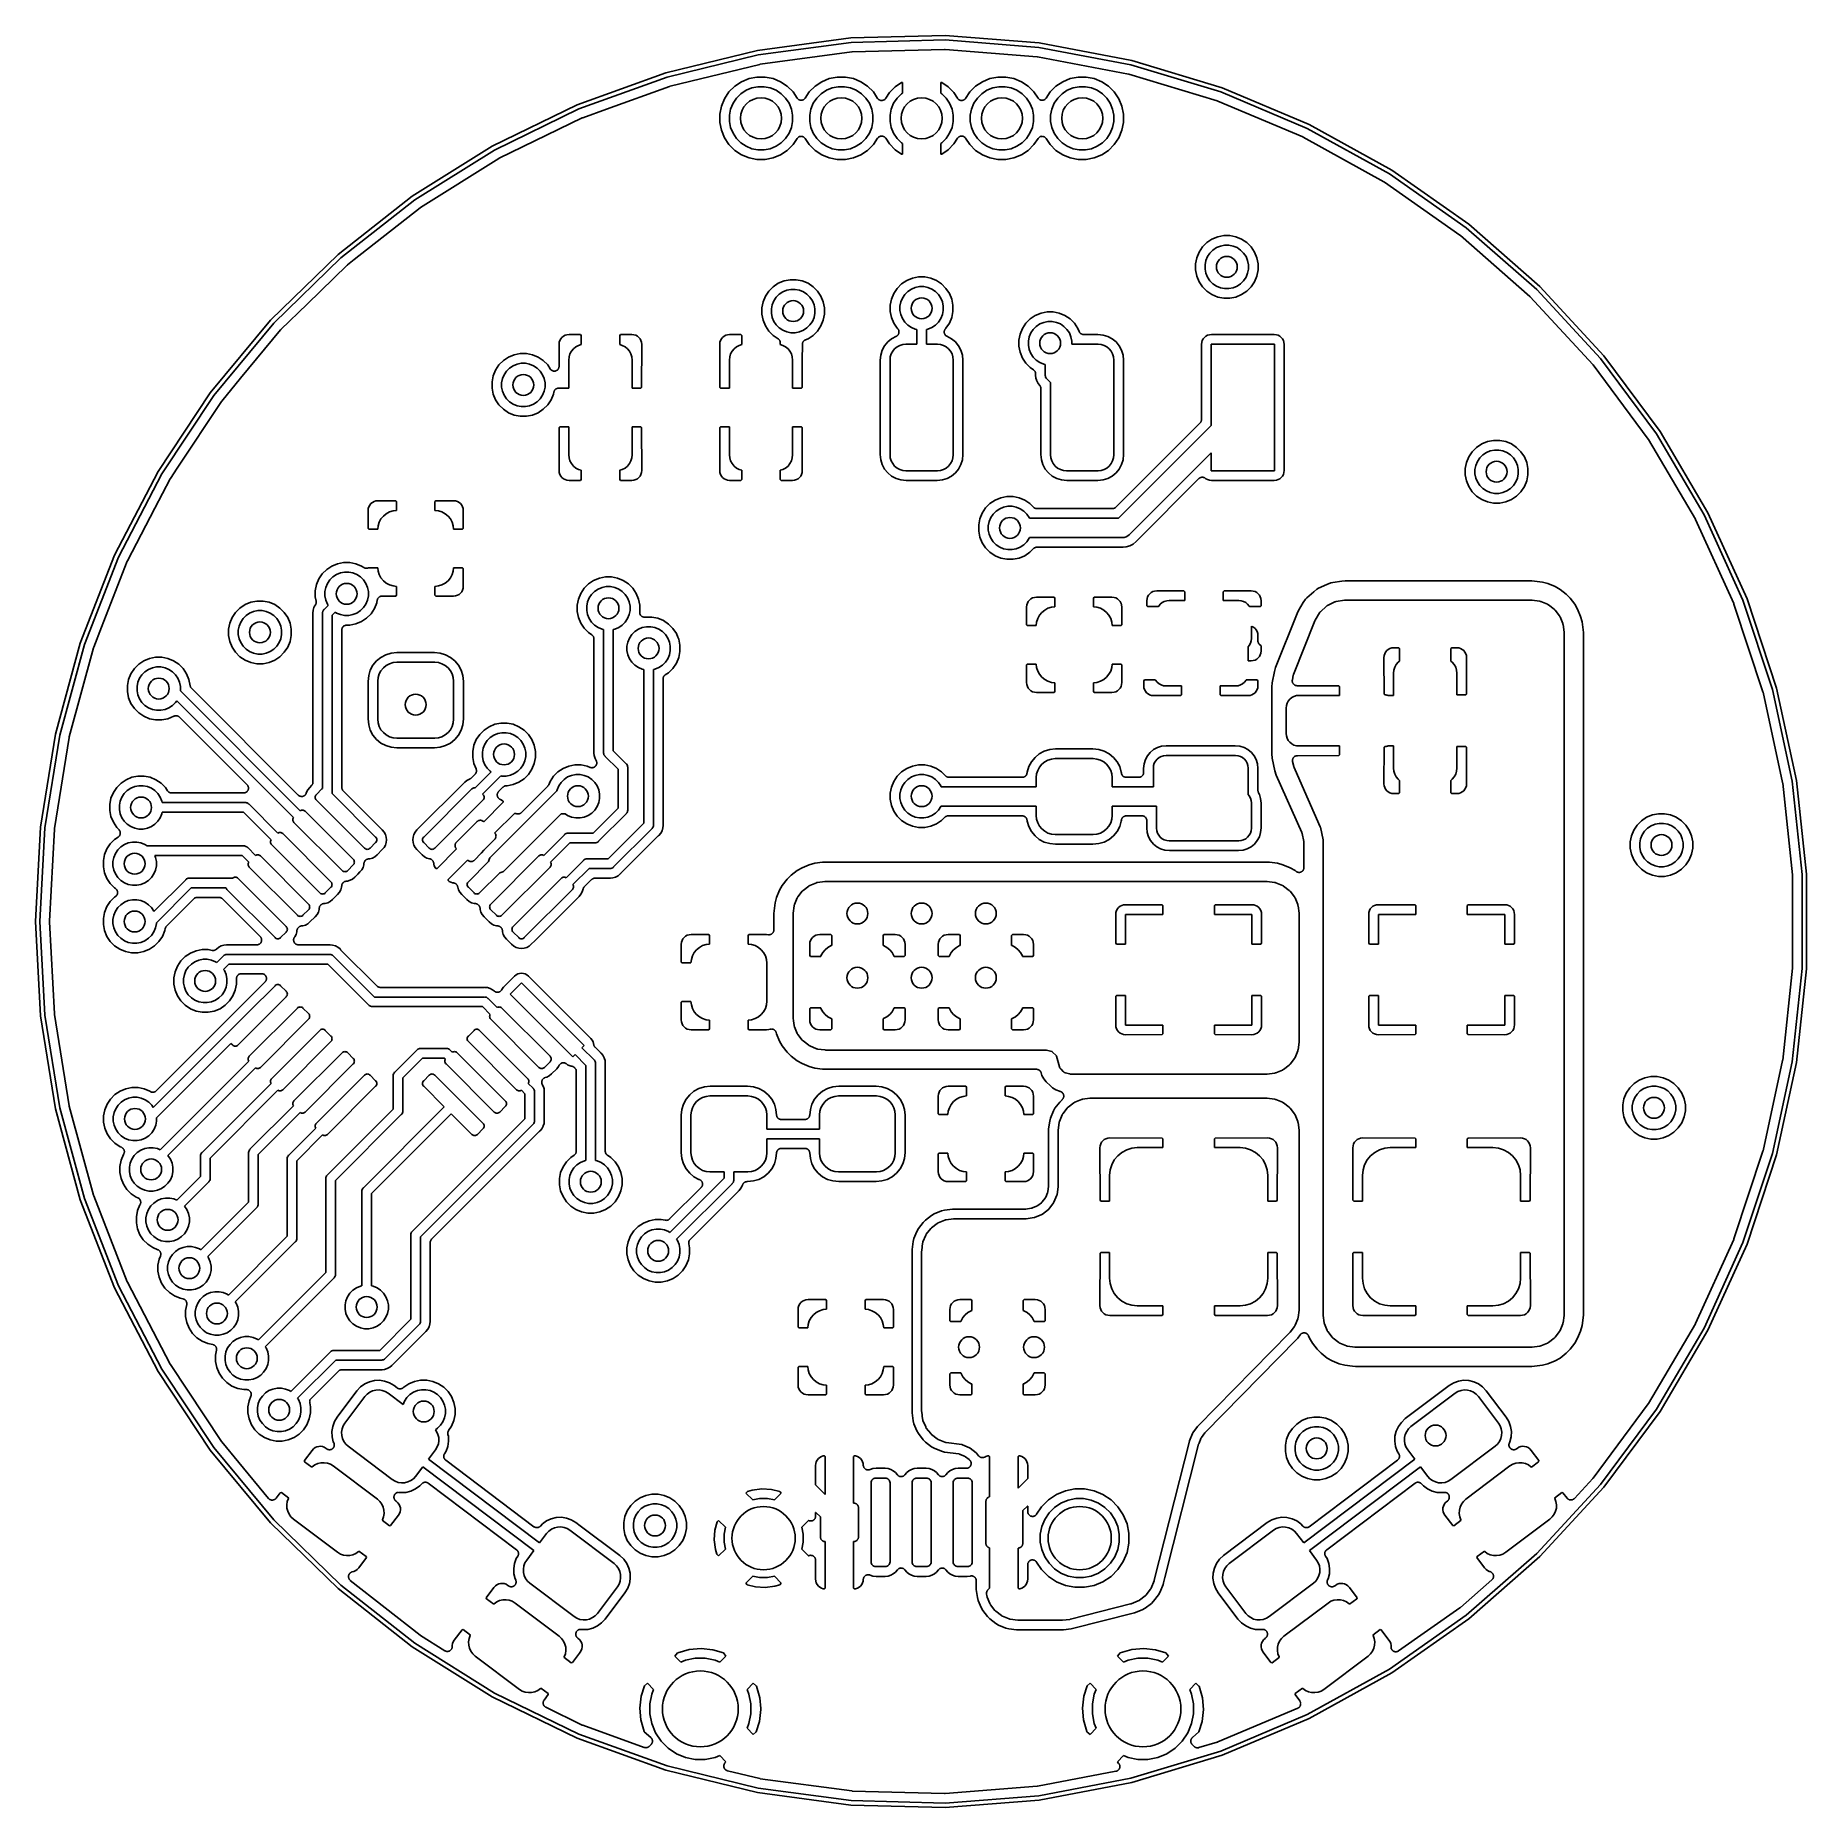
# Model space of a CAD drawing. Extents: x 176.5 to 204.5, y -115.6 to -87.6.
import ezdxf

# ---------------------------------------------------------------- set-up
doc = ezdxf.new("R2010")
doc.units = 0
doc.layers.add('BLACK', color=7, linetype='CONTINUOUS')

msp = doc.modelspace()

# ---------------------------------------------------------------- linework, layer by layer
at = {"layer": 'BLACK', "linetype": 'CONTINUOUS'}
for p, q in [((187.903, -87.8277), (189.382, -87.6297)), ((189.387, -87.6995), (187.916, -87.8965)), ((189.382, -87.6297), (190.873, -87.59)), ((190.871, -87.6599), (189.387, -87.6995)), ((192.351, -87.7784), (190.871, -87.6599)), ((190.873, -87.59), (192.36, -87.709)), ((186.454, -88.1817), (187.903, -87.8277)), ((187.916, -87.8965), (186.474, -88.2488)), ((187.948, -88.0456), (189.396, -87.8518)), ((189.396, -87.8518), (189.397, -87.8517)), ((189.397, -87.8517), (189.4, -87.8516)), ((189.4, -87.8516), (189.404, -87.8512)), ((189.404, -87.8512), (190.863, -87.8123)), ((190.863, -87.8123), (190.864, -87.8123)), ((190.864, -87.8123), (190.868, -87.8126)), ((190.868, -87.8126), (190.871, -87.8125)), ((190.871, -87.8125), (192.327, -87.929)), ((192.327, -87.929), (192.328, -87.9291)), ((192.328, -87.9291), (192.331, -87.9298)), ((192.331, -87.9298), (192.335, -87.9301)), ((192.335, -87.9301), (193.769, -88.2006)), ((193.81, -88.0534), (192.351, -87.7784)), ((192.36, -87.709), (193.826, -87.9854)), ((185.051, -88.6878), (186.454, -88.1817)), ((186.474, -88.2488), (185.078, -88.7523)), ((186.522, -88.3936), (187.94, -88.0471)), ((187.896, -88.2476), (187.77, -88.2727)), ((188.024, -88.2476), (187.896, -88.2476)), ((187.94, -88.0471), (187.941, -88.0468)), ((187.941, -88.0468), (187.945, -88.0464)), ((187.945, -88.0464), (187.948, -88.0456)), ((188.15, -88.2727), (188.024, -88.2476)), ((189.166, -88.2476), (189.04, -88.2727)), ((189.294, -88.2476), (189.166, -88.2476)), ((189.42, -88.2727), (189.294, -88.2476)), ((191.706, -88.2476), (191.58, -88.2727)), ((191.834, -88.2476), (191.706, -88.2476)), ((191.96, -88.2727), (191.834, -88.2476)), ((192.976, -88.2476), (192.85, -88.2727)), ((193.104, -88.2476), (192.976, -88.2476)), ((193.23, -88.2727), (193.104, -88.2476)), ((193.769, -88.2006), (193.77, -88.2008)), ((193.77, -88.2008), (193.774, -88.2018)), ((193.774, -88.2018), (193.777, -88.2025)), ((193.777, -88.2025), (195.175, -88.624)), ((195.231, -88.4819), (193.81, -88.0534)), ((193.826, -87.9854), (195.254, -88.4161)), ((185.514, -88.7566), (186.514, -88.3959)), ((186.514, -88.3959), (186.515, -88.3956)), ((186.515, -88.3956), (186.519, -88.3948)), ((186.519, -88.3948), (186.522, -88.3936)), ((187.453, -88.4841), (187.382, -88.591)), ((187.544, -88.3932), (187.453, -88.4841)), ((187.651, -88.3218), (187.544, -88.3932)), ((187.572, -88.5813), (187.641, -88.5116)), ((187.641, -88.5116), (187.723, -88.4569)), ((187.77, -88.2727), (187.651, -88.3218)), ((187.723, -88.4569), (187.814, -88.4192)), ((187.814, -88.4192), (187.911, -88.4)), ((187.911, -88.4), (188.009, -88.4)), ((188.009, -88.4), (188.106, -88.4192)), ((188.106, -88.4192), (188.197, -88.4569)), ((188.269, -88.3218), (188.15, -88.2727)), ((188.197, -88.4569), (188.279, -88.5116)), ((188.376, -88.3932), (188.269, -88.3218)), ((188.279, -88.5116), (188.348, -88.5813)), ((188.467, -88.4841), (188.376, -88.3932)), ((188.532, -88.5812), (188.467, -88.4841)), ((188.723, -88.4841), (188.658, -88.5812)), ((188.814, -88.3932), (188.723, -88.4841)), ((188.921, -88.3218), (188.814, -88.3932)), ((188.842, -88.5813), (188.911, -88.5116)), ((188.911, -88.5116), (188.993, -88.4569)), ((189.04, -88.2727), (188.921, -88.3218)), ((188.993, -88.4569), (189.084, -88.4192)), ((189.084, -88.4192), (189.181, -88.4)), ((189.181, -88.4), (189.279, -88.4)), ((189.279, -88.4), (189.376, -88.4192)), ((189.376, -88.4192), (189.467, -88.4569)), ((189.539, -88.3218), (189.42, -88.2727)), ((189.467, -88.4569), (189.549, -88.5116)), ((189.646, -88.3932), (189.539, -88.3218)), ((189.549, -88.5116), (189.618, -88.5813)), ((189.737, -88.4841), (189.646, -88.3932)), ((189.804, -88.585), (189.737, -88.4841)), ((189.99, -88.4938), (189.932, -88.5841)), ((190.079, -88.4021), (189.99, -88.4938)), ((190.181, -88.3318), (190.079, -88.4021)), ((190.112, -88.5813), (190.181, -88.5116)), ((190.195, -88.334), (190.181, -88.3318)), ((190.181, -88.5116), (190.195, -88.5023)), ((190.195, -88.5023), (190.195, -88.334)), ((190.819, -88.3318), (190.805, -88.334)), ((190.805, -88.334), (190.805, -88.5023)), ((190.805, -88.5023), (190.819, -88.5116)), ((190.921, -88.4021), (190.819, -88.3318)), ((190.819, -88.5116), (190.888, -88.5813)), ((191.01, -88.4938), (190.921, -88.4021)), ((191.068, -88.5841), (191.01, -88.4938)), ((191.263, -88.4841), (191.196, -88.585)), ((191.354, -88.3932), (191.263, -88.4841)), ((191.461, -88.3218), (191.354, -88.3932)), ((191.382, -88.5813), (191.451, -88.5116)), ((191.451, -88.5116), (191.533, -88.4569)), ((191.58, -88.2727), (191.461, -88.3218)), ((191.533, -88.4569), (191.624, -88.4192)), ((191.624, -88.4192), (191.721, -88.4)), ((191.721, -88.4), (191.819, -88.4)), ((191.819, -88.4), (191.916, -88.4192)), ((191.916, -88.4192), (192.007, -88.4569)), ((192.079, -88.3218), (191.96, -88.2727)), ((192.007, -88.4569), (192.089, -88.5116)), ((192.186, -88.3932), (192.079, -88.3218)), ((192.089, -88.5116), (192.158, -88.5813)), ((192.277, -88.4841), (192.186, -88.3932)), ((192.342, -88.5812), (192.277, -88.4841)), ((192.533, -88.4841), (192.468, -88.5812)), ((192.624, -88.3932), (192.533, -88.4841)), ((192.731, -88.3218), (192.624, -88.3932)), ((192.652, -88.5813), (192.721, -88.5116)), ((192.721, -88.5116), (192.803, -88.4569)), ((192.85, -88.2727), (192.731, -88.3218)), ((192.803, -88.4569), (192.894, -88.4192)), ((192.894, -88.4192), (192.991, -88.4)), ((192.991, -88.4), (193.089, -88.4)), ((193.089, -88.4), (193.186, -88.4192)), ((193.186, -88.4192), (193.277, -88.4569)), ((193.349, -88.3218), (193.23, -88.2727)), ((193.277, -88.4569), (193.359, -88.5116)), ((193.456, -88.3932), (193.349, -88.3218)), ((193.359, -88.5116), (193.428, -88.5813)), ((193.547, -88.4841), (193.456, -88.3932)), ((193.618, -88.591), (193.547, -88.4841)), ((196.598, -89.0591), (195.231, -88.4819)), ((195.254, -88.4161), (196.629, -88.9961)), ((183.709, -89.3402), (185.051, -88.6878)), ((185.078, -88.7523), (183.743, -89.4014)), ((185.141, -88.8912), (185.514, -88.7566)), ((187.333, -88.7097), (187.308, -88.8357)), ((187.382, -88.591), (187.333, -88.7097)), ((187.46, -88.8508), (187.479, -88.7542)), ((187.479, -88.7542), (187.517, -88.6632)), ((187.517, -88.6632), (187.572, -88.5813)), ((188.348, -88.5813), (188.403, -88.6632)), ((188.403, -88.6632), (188.441, -88.7542)), ((188.441, -88.7542), (188.46, -88.8508)), ((188.536, -88.5868), (188.532, -88.5812)), ((188.541, -88.5925), (188.536, -88.5868)), ((188.541, -88.5926), (188.541, -88.5925)), ((188.541, -88.5927), (188.541, -88.5926)), ((188.547, -88.5973), (188.541, -88.5927)), ((188.552, -88.602), (188.547, -88.5973)), ((188.552, -88.6021), (188.552, -88.602)), ((188.553, -88.6022), (188.552, -88.6021)), ((188.559, -88.6056), (188.553, -88.6022)), ((188.565, -88.6091), (188.559, -88.6056)), ((188.566, -88.6092), (188.565, -88.6091)), ((188.565, -88.6091), (188.565, -88.6091)), ((188.573, -88.6113), (188.566, -88.6092)), ((188.579, -88.6135), (188.573, -88.6113)), ((188.58, -88.6135), (188.579, -88.6135)), ((188.58, -88.6136), (188.58, -88.6135)), ((188.587, -88.6143), (188.58, -88.6136)), ((188.594, -88.6151), (188.587, -88.6143)), ((188.595, -88.6151), (188.594, -88.6151)), ((188.594, -88.6151), (188.594, -88.6151)), ((188.602, -88.6144), (188.595, -88.6151)), ((188.609, -88.6138), (188.602, -88.6144)), ((188.616, -88.6116), (188.609, -88.6137)), ((188.609, -88.6137), (188.609, -88.6137)), ((188.609, -88.6137), (188.609, -88.6138)), ((188.623, -88.6096), (188.616, -88.6116)), ((188.624, -88.6095), (188.623, -88.6096)), ((188.63, -88.6061), (188.624, -88.6095)), ((188.624, -88.6095), (188.624, -88.6095)), ((188.637, -88.6028), (188.63, -88.6061)), ((188.642, -88.5981), (188.637, -88.6026)), ((188.637, -88.6026), (188.637, -88.6026)), ((188.637, -88.6026), (188.637, -88.6028)), ((188.648, -88.5935), (188.642, -88.5981)), ((188.653, -88.5878), (188.648, -88.5932)), ((188.648, -88.5932), (188.648, -88.5933)), ((188.648, -88.5933), (188.648, -88.5935)), ((188.658, -88.5821), (188.653, -88.5878)), ((188.658, -88.5812), (188.658, -88.5818)), ((188.658, -88.5818), (188.658, -88.5818)), ((188.658, -88.5818), (188.658, -88.5818)), ((188.658, -88.5818), (188.658, -88.5821)), ((188.73, -88.8508), (188.749, -88.7542)), ((188.749, -88.7542), (188.787, -88.6632)), ((188.787, -88.6632), (188.842, -88.5813)), ((189.618, -88.5813), (189.673, -88.6632)), ((189.673, -88.6632), (189.711, -88.7542)), ((189.711, -88.7542), (189.73, -88.8508)), ((189.804, -88.5853), (189.804, -88.585)), ((189.805, -88.5856), (189.804, -88.5853)), ((189.809, -88.5911), (189.805, -88.5856)), ((189.814, -88.5965), (189.809, -88.5911)), ((189.814, -88.5967), (189.814, -88.5965)), ((189.814, -88.597), (189.814, -88.5967)), ((189.82, -88.6015), (189.814, -88.597)), ((189.825, -88.606), (189.82, -88.6015)), ((189.825, -88.6061), (189.825, -88.606)), ((189.826, -88.6064), (189.825, -88.6061)), ((189.832, -88.6096), (189.826, -88.6064)), ((189.838, -88.613), (189.832, -88.6096)), ((189.839, -88.6131), (189.838, -88.613)), ((189.839, -88.6133), (189.839, -88.6131)), ((189.846, -88.6153), (189.839, -88.6133)), ((189.852, -88.6174), (189.846, -88.6153)), ((189.853, -88.6174), (189.852, -88.6174)), ((189.853, -88.6175), (189.853, -88.6174)), ((189.86, -88.6182), (189.853, -88.6175)), ((189.867, -88.6189), (189.86, -88.6182)), ((189.868, -88.6189), (189.867, -88.6189)), ((189.875, -88.6182), (189.868, -88.6189)), ((189.868, -88.6189), (189.868, -88.6189)), ((189.882, -88.6175), (189.875, -88.6182)), ((189.883, -88.6174), (189.882, -88.6174)), ((189.882, -88.6174), (189.882, -88.6175)), ((189.889, -88.6153), (189.883, -88.6174)), ((189.896, -88.6133), (189.889, -88.6153)), ((189.897, -88.6131), (189.896, -88.6133)), ((189.903, -88.6096), (189.897, -88.613)), ((189.897, -88.613), (189.897, -88.6131)), ((189.909, -88.6063), (189.903, -88.6096)), ((189.91, -88.6061), (189.909, -88.6063)), ((189.916, -88.6014), (189.91, -88.6059)), ((189.91, -88.6059), (189.91, -88.6061)), ((189.921, -88.597), (189.916, -88.6014)), ((189.926, -88.5909), (189.921, -88.5965)), ((189.921, -88.5965), (189.921, -88.5967)), ((189.921, -88.5967), (189.921, -88.597)), ((189.931, -88.5856), (189.926, -88.5909)), ((189.932, -88.5841), (189.931, -88.585)), ((189.931, -88.585), (189.931, -88.5853)), ((189.931, -88.5853), (189.931, -88.5856)), ((190, -88.8508), (190.019, -88.7542)), ((190.019, -88.7542), (190.057, -88.6632)), ((190.057, -88.6632), (190.112, -88.5813)), ((190.888, -88.5813), (190.943, -88.6632)), ((190.943, -88.6632), (190.981, -88.7542)), ((190.981, -88.7542), (191, -88.8508)), ((191.069, -88.5844), (191.068, -88.5841)), ((191.069, -88.5847), (191.069, -88.5844)), ((191.073, -88.5902), (191.069, -88.5847)), ((191.078, -88.5957), (191.073, -88.5902)), ((191.078, -88.596), (191.078, -88.5957)), ((191.078, -88.5962), (191.078, -88.596)), ((191.084, -88.6007), (191.078, -88.5962)), ((191.089, -88.6053), (191.084, -88.6007)), ((191.089, -88.6055), (191.089, -88.6053)), ((191.09, -88.6057), (191.089, -88.6055)), ((191.096, -88.6091), (191.09, -88.6057)), ((191.102, -88.6126), (191.096, -88.6091)), ((191.102, -88.6127), (191.102, -88.6126)), ((191.103, -88.6129), (191.102, -88.6127)), ((191.11, -88.615), (191.103, -88.6129)), ((191.116, -88.6171), (191.11, -88.615)), ((191.117, -88.6172), (191.116, -88.6171)), ((191.117, -88.6173), (191.117, -88.6172)), ((191.124, -88.618), (191.117, -88.6173)), ((191.131, -88.6189), (191.124, -88.618)), ((191.132, -88.6189), (191.131, -88.6188)), ((191.131, -88.6188), (191.131, -88.6189)), ((191.139, -88.6183), (191.132, -88.6189)), ((191.146, -88.6177), (191.139, -88.6183)), ((191.147, -88.6176), (191.146, -88.6176)), ((191.146, -88.6176), (191.146, -88.6177)), ((191.153, -88.6156), (191.147, -88.6176)), ((191.16, -88.6137), (191.153, -88.6156)), ((191.161, -88.6134), (191.16, -88.6135)), ((191.16, -88.6135), (191.16, -88.6137)), ((191.167, -88.6101), (191.161, -88.6134)), ((191.173, -88.6069), (191.167, -88.6101)), ((191.174, -88.6067), (191.173, -88.6069)), ((191.18, -88.6021), (191.174, -88.6066)), ((191.174, -88.6066), (191.174, -88.6067)), ((191.185, -88.5978), (191.18, -88.6021)), ((191.186, -88.5973), (191.185, -88.5975)), ((191.185, -88.5975), (191.185, -88.5978)), ((191.19, -88.5918), (191.186, -88.5973)), ((191.195, -88.5865), (191.19, -88.5918)), ((191.196, -88.585), (191.195, -88.5859)), ((191.195, -88.5859), (191.195, -88.5862)), ((191.195, -88.5862), (191.195, -88.5865)), ((191.27, -88.8508), (191.289, -88.7542)), ((191.289, -88.7542), (191.327, -88.6632)), ((191.327, -88.6632), (191.382, -88.5813)), ((192.158, -88.5813), (192.213, -88.6632)), ((192.213, -88.6632), (192.251, -88.7542)), ((192.251, -88.7542), (192.27, -88.8508)), ((192.346, -88.5868), (192.342, -88.5812)), ((192.351, -88.5925), (192.346, -88.5868)), ((192.351, -88.5926), (192.351, -88.5925)), ((192.351, -88.5927), (192.351, -88.5926)), ((192.357, -88.5973), (192.351, -88.5927)), ((192.362, -88.602), (192.357, -88.5973)), ((192.362, -88.6021), (192.362, -88.602)), ((192.363, -88.6022), (192.362, -88.6021)), ((192.369, -88.6056), (192.363, -88.6022)), ((192.375, -88.6091), (192.369, -88.6056)), ((192.376, -88.6092), (192.375, -88.6091)), ((192.375, -88.6091), (192.375, -88.6091)), ((192.383, -88.6113), (192.376, -88.6092)), ((192.389, -88.6135), (192.383, -88.6113)), ((192.39, -88.6135), (192.389, -88.6135)), ((192.39, -88.6136), (192.39, -88.6135)), ((192.397, -88.6143), (192.39, -88.6136)), ((192.404, -88.6151), (192.397, -88.6143)), ((192.405, -88.6151), (192.404, -88.6151)), ((192.404, -88.6151), (192.404, -88.6151)), ((192.412, -88.6144), (192.405, -88.6151)), ((192.419, -88.6138), (192.412, -88.6144)), ((192.426, -88.6116), (192.419, -88.6137)), ((192.419, -88.6137), (192.419, -88.6137)), ((192.419, -88.6137), (192.419, -88.6138)), ((192.433, -88.6096), (192.426, -88.6116)), ((192.434, -88.6095), (192.433, -88.6096)), ((192.44, -88.6061), (192.434, -88.6095)), ((192.434, -88.6095), (192.434, -88.6095)), ((192.447, -88.6028), (192.44, -88.6061)), ((192.452, -88.5981), (192.447, -88.6026)), ((192.447, -88.6026), (192.447, -88.6026)), ((192.447, -88.6026), (192.447, -88.6028)), ((192.458, -88.5935), (192.452, -88.5981)), ((192.463, -88.5878), (192.458, -88.5932)), ((192.458, -88.5932), (192.458, -88.5933)), ((192.458, -88.5933), (192.458, -88.5935)), ((192.468, -88.5821), (192.463, -88.5878)), ((192.468, -88.5812), (192.468, -88.5818)), ((192.468, -88.5818), (192.468, -88.5818)), ((192.468, -88.5818), (192.468, -88.5818)), ((192.468, -88.5818), (192.468, -88.5821)), ((192.54, -88.8508), (192.559, -88.7542)), ((192.559, -88.7542), (192.597, -88.6632)), ((192.597, -88.6632), (192.652, -88.5813)), ((193.428, -88.5813), (193.483, -88.6632)), ((193.483, -88.6632), (193.521, -88.7542)), ((193.521, -88.7542), (193.54, -88.8508)), ((193.667, -88.7097), (193.618, -88.591)), ((193.692, -88.8357), (193.667, -88.7097)), ((195.175, -88.624), (195.176, -88.6243)), ((195.176, -88.6243), (195.179, -88.6257)), ((195.179, -88.6257), (195.183, -88.6268)), ((195.183, -88.6268), (196.528, -89.1945)), ((183.82, -89.5329), (185.133, -88.8944)), ((185.133, -88.8944), (185.134, -88.8939)), ((185.134, -88.8939), (185.138, -88.8927)), ((185.138, -88.8927), (185.141, -88.8912)), ((187.308, -88.8357), (187.308, -88.9643)), ((187.308, -88.9643), (187.333, -89.0903)), ((187.333, -89.0903), (187.382, -89.209)), ((187.46, -88.9492), (187.46, -88.8508)), ((187.479, -89.0458), (187.46, -88.9492)), ((187.517, -89.1368), (187.479, -89.0458)), ((188.441, -89.0458), (188.403, -89.1368)), ((188.46, -88.9492), (188.441, -89.0458)), ((188.46, -88.8508), (188.46, -88.9492)), ((188.73, -88.9492), (188.73, -88.8508)), ((188.749, -89.0458), (188.73, -88.9492)), ((188.787, -89.1368), (188.749, -89.0458)), ((189.711, -89.0458), (189.673, -89.1368)), ((189.73, -88.9492), (189.711, -89.0458)), ((189.73, -88.8508), (189.73, -88.9492)), ((190, -88.9492), (190, -88.8508)), ((190.019, -89.0458), (190, -88.9492)), ((190.057, -89.1368), (190.019, -89.0458)), ((190.981, -89.0458), (190.943, -89.1368)), ((191, -88.9492), (190.981, -89.0458)), ((191, -88.8508), (191, -88.9492)), ((191.27, -88.9492), (191.27, -88.8508)), ((191.289, -89.0458), (191.27, -88.9492)), ((191.327, -89.1368), (191.289, -89.0458)), ((192.251, -89.0458), (192.213, -89.1368)), ((192.27, -88.9492), (192.251, -89.0458)), ((192.27, -88.8508), (192.27, -88.9492)), ((192.54, -88.9492), (192.54, -88.8508)), ((192.559, -89.0458), (192.54, -88.9492)), ((192.597, -89.1368), (192.559, -89.0458)), ((193.521, -89.0458), (193.483, -89.1368)), ((193.54, -88.9492), (193.521, -89.0458)), ((193.54, -88.8508), (193.54, -88.9492)), ((193.618, -89.209), (193.667, -89.0903)), ((193.667, -89.0903), (193.692, -88.9643)), ((193.692, -88.9643), (193.692, -88.8357)), ((197.897, -89.7783), (196.598, -89.0591)), ((196.629, -88.9961), (197.934, -89.719)), ((182.444, -90.1315), (183.709, -89.3402)), ((187.382, -89.209), (187.453, -89.3159)), ((187.453, -89.3159), (187.544, -89.4068)), ((187.572, -89.2187), (187.517, -89.1368)), ((187.641, -89.2884), (187.572, -89.2187)), ((187.723, -89.3431), (187.641, -89.2884)), ((187.814, -89.3808), (187.723, -89.3431)), ((187.911, -89.4), (187.814, -89.3808)), ((188.106, -89.3808), (188.009, -89.4)), ((188.197, -89.3431), (188.106, -89.3808)), ((188.279, -89.2884), (188.197, -89.3431)), ((188.348, -89.2187), (188.279, -89.2884)), ((188.403, -89.1368), (188.348, -89.2187)), ((188.376, -89.4068), (188.467, -89.3159)), ((188.467, -89.3159), (188.532, -89.2188)), ((188.532, -89.2179), (188.537, -89.2122)), ((188.532, -89.2182), (188.532, -89.2179)), ((188.532, -89.2188), (188.532, -89.2182)), ((188.532, -89.2182), (188.532, -89.2182)), ((188.532, -89.2182), (188.532, -89.2182)), ((188.537, -89.2122), (188.542, -89.2068)), ((188.542, -89.2065), (188.547, -89.202)), ((188.542, -89.2067), (188.542, -89.2065)), ((188.542, -89.2068), (188.542, -89.2067)), ((188.547, -89.202), (188.553, -89.1974)), ((188.553, -89.1972), (188.56, -89.1939)), ((188.553, -89.1974), (188.553, -89.1972)), ((188.553, -89.1974), (188.553, -89.1974)), ((188.56, -89.1939), (188.566, -89.1905)), ((188.566, -89.1905), (188.567, -89.1904)), ((188.566, -89.1905), (188.566, -89.1905)), ((188.567, -89.1904), (188.573, -89.1884)), ((188.573, -89.1884), (188.581, -89.1863)), ((188.581, -89.1862), (188.588, -89.1856)), ((188.581, -89.1863), (188.581, -89.1862)), ((188.581, -89.1863), (188.581, -89.1863)), ((188.588, -89.1856), (188.595, -89.1849)), ((188.595, -89.1849), (188.596, -89.1849)), ((188.596, -89.1849), (188.596, -89.1849)), ((188.596, -89.1849), (188.603, -89.1857)), ((188.603, -89.1857), (188.61, -89.1864)), ((188.61, -89.1864), (188.61, -89.1865)), ((188.61, -89.1865), (188.611, -89.1865)), ((188.611, -89.1865), (188.617, -89.1887)), ((188.617, -89.1887), (188.624, -89.1908)), ((188.624, -89.1908), (188.625, -89.1909)), ((188.625, -89.1909), (188.625, -89.1909)), ((188.625, -89.1909), (188.631, -89.1944)), ((188.631, -89.1944), (188.637, -89.1978)), ((188.637, -89.1978), (188.638, -89.1979)), ((188.638, -89.1979), (188.638, -89.198)), ((188.638, -89.198), (188.643, -89.2027)), ((188.643, -89.2027), (188.649, -89.2073)), ((188.649, -89.2073), (188.649, -89.2074)), ((188.649, -89.2074), (188.649, -89.2075)), ((188.649, -89.2075), (188.654, -89.2132)), ((188.654, -89.2132), (188.658, -89.2188)), ((188.658, -89.2188), (188.723, -89.3159)), ((188.723, -89.3159), (188.814, -89.4068)), ((188.842, -89.2187), (188.787, -89.1368)), ((188.911, -89.2884), (188.842, -89.2187)), ((188.993, -89.3431), (188.911, -89.2884)), ((189.084, -89.3808), (188.993, -89.3431)), ((189.181, -89.4), (189.084, -89.3808)), ((189.376, -89.3808), (189.279, -89.4)), ((189.467, -89.3431), (189.376, -89.3808)), ((189.549, -89.2884), (189.467, -89.3431)), ((189.618, -89.2187), (189.549, -89.2884)), ((189.673, -89.1368), (189.618, -89.2187)), ((189.646, -89.4068), (189.737, -89.3159)), ((189.737, -89.3159), (189.804, -89.215)), ((189.804, -89.215), (189.805, -89.2141)), ((189.805, -89.2135), (189.81, -89.2082)), ((189.805, -89.2138), (189.805, -89.2135)), ((189.805, -89.2141), (189.805, -89.2138)), ((189.81, -89.2082), (189.814, -89.2027)), ((189.814, -89.2027), (189.815, -89.2025)), ((189.815, -89.2022), (189.82, -89.1979)), ((189.815, -89.2025), (189.815, -89.2022)), ((189.82, -89.1979), (189.826, -89.1934)), ((189.826, -89.1933), (189.827, -89.1931)), ((189.826, -89.1934), (189.826, -89.1933)), ((189.827, -89.1931), (189.833, -89.1899)), ((189.833, -89.1899), (189.839, -89.1866)), ((189.839, -89.1866), (189.84, -89.1865)), ((189.84, -89.1863), (189.847, -89.1844)), ((189.84, -89.1865), (189.84, -89.1863)), ((189.847, -89.1844), (189.853, -89.1824)), ((189.853, -89.1824), (189.854, -89.1824)), ((189.854, -89.1823), (189.861, -89.1817)), ((189.854, -89.1824), (189.854, -89.1823)), ((189.861, -89.1817), (189.868, -89.1811)), ((189.868, -89.1811), (189.869, -89.1812)), ((189.869, -89.1812), (189.869, -89.1811)), ((189.869, -89.1811), (189.876, -89.182)), ((189.876, -89.182), (189.883, -89.1827)), ((189.883, -89.1827), (189.883, -89.1828)), ((189.883, -89.1828), (189.884, -89.1829)), ((189.884, -89.1829), (189.89, -89.185)), ((189.89, -89.185), (189.897, -89.1871)), ((189.897, -89.1871), (189.898, -89.1873)), ((189.898, -89.1873), (189.898, -89.1874)), ((189.898, -89.1874), (189.904, -89.1909)), ((189.904, -89.1909), (189.91, -89.1943)), ((189.91, -89.1943), (189.911, -89.1945)), ((189.911, -89.1945), (189.911, -89.1947)), ((189.911, -89.1947), (189.916, -89.1993)), ((189.916, -89.1993), (189.922, -89.2038)), ((189.922, -89.2038), (189.922, -89.204)), ((189.922, -89.204), (189.922, -89.2043)), ((189.922, -89.2043), (189.927, -89.2098)), ((189.927, -89.2098), (189.931, -89.2153)), ((189.931, -89.2153), (189.931, -89.2156)), ((189.931, -89.2156), (189.932, -89.2159)), ((189.932, -89.2159), (189.99, -89.3062)), ((189.99, -89.3062), (190.079, -89.3979)), ((190.112, -89.2187), (190.057, -89.1368)), ((190.181, -89.2884), (190.112, -89.2187)), ((190.195, -89.2977), (190.181, -89.2884)), ((190.195, -89.4659), (190.195, -89.2977)), ((190.819, -89.2884), (190.805, -89.2977)), ((190.805, -89.2977), (190.805, -89.466)), ((190.888, -89.2187), (190.819, -89.2884)), ((190.943, -89.1368), (190.888, -89.2187)), ((190.921, -89.3979), (191.01, -89.3062)), ((191.01, -89.3062), (191.068, -89.2159)), ((191.068, -89.2159), (191.069, -89.215)), ((191.069, -89.2144), (191.074, -89.209)), ((191.069, -89.2147), (191.069, -89.2144)), ((191.069, -89.215), (191.069, -89.2147)), ((191.074, -89.209), (191.079, -89.2035)), ((191.079, -89.203), (191.085, -89.1985)), ((191.079, -89.2033), (191.079, -89.203)), ((191.079, -89.2035), (191.079, -89.2033)), ((191.085, -89.1985), (191.09, -89.1941)), ((191.09, -89.1939), (191.091, -89.1937)), ((191.09, -89.1941), (191.09, -89.1939)), ((191.091, -89.1937), (191.097, -89.1904)), ((191.097, -89.1904), (191.103, -89.187)), ((191.103, -89.1869), (191.104, -89.1867)), ((191.103, -89.187), (191.103, -89.1869)), ((191.104, -89.1867), (191.111, -89.1847)), ((191.111, -89.1847), (191.117, -89.1826)), ((191.117, -89.1826), (191.118, -89.1826)), ((191.118, -89.1825), (191.125, -89.1818)), ((191.118, -89.1826), (191.118, -89.1825)), ((191.125, -89.1818), (191.132, -89.1811)), ((191.132, -89.1811), (191.132, -89.1811)), ((191.132, -89.1811), (191.133, -89.1811)), ((191.133, -89.1811), (191.14, -89.1818)), ((191.14, -89.1818), (191.147, -89.1825)), ((191.147, -89.1825), (191.147, -89.1826)), ((191.147, -89.1826), (191.148, -89.1826)), ((191.148, -89.1826), (191.154, -89.1847)), ((191.154, -89.1847), (191.161, -89.1867)), ((191.161, -89.1867), (191.161, -89.1869)), ((191.161, -89.1869), (191.162, -89.187)), ((191.162, -89.187), (191.168, -89.1904)), ((191.168, -89.1904), (191.174, -89.1936)), ((191.174, -89.1936), (191.175, -89.1939)), ((191.175, -89.1939), (191.175, -89.194)), ((191.175, -89.194), (191.18, -89.1985)), ((191.18, -89.1985), (191.186, -89.203)), ((191.186, -89.203), (191.186, -89.2033)), ((191.186, -89.2033), (191.186, -89.2035)), ((191.186, -89.2035), (191.191, -89.2089)), ((191.191, -89.2089), (191.195, -89.2144)), ((191.195, -89.2144), (191.196, -89.2147)), ((191.196, -89.2147), (191.196, -89.215)), ((191.196, -89.215), (191.263, -89.3159)), ((191.263, -89.3159), (191.354, -89.4068)), ((191.382, -89.2187), (191.327, -89.1368)), ((191.451, -89.2884), (191.382, -89.2187)), ((191.533, -89.3431), (191.451, -89.2884)), ((191.624, -89.3808), (191.533, -89.3431)), ((191.721, -89.4), (191.624, -89.3808)), ((191.916, -89.3808), (191.819, -89.4)), ((192.007, -89.3431), (191.916, -89.3808)), ((192.089, -89.2884), (192.007, -89.3431)), ((192.158, -89.2187), (192.089, -89.2884)), ((192.213, -89.1368), (192.158, -89.2187)), ((192.186, -89.4068), (192.277, -89.3159)), ((192.277, -89.3159), (192.342, -89.2188)), ((192.342, -89.2179), (192.347, -89.2122)), ((192.342, -89.2182), (192.342, -89.2179)), ((192.342, -89.2188), (192.342, -89.2182)), ((192.342, -89.2182), (192.342, -89.2182)), ((192.342, -89.2182), (192.342, -89.2182)), ((192.347, -89.2122), (192.352, -89.2068)), ((192.352, -89.2065), (192.357, -89.202)), ((192.352, -89.2067), (192.352, -89.2065)), ((192.352, -89.2068), (192.352, -89.2067)), ((192.357, -89.202), (192.363, -89.1974)), ((192.363, -89.1972), (192.37, -89.1939)), ((192.363, -89.1974), (192.363, -89.1972)), ((192.363, -89.1974), (192.363, -89.1974)), ((192.37, -89.1939), (192.376, -89.1905)), ((192.376, -89.1905), (192.377, -89.1904)), ((192.376, -89.1905), (192.376, -89.1905)), ((192.377, -89.1904), (192.383, -89.1884)), ((192.383, -89.1884), (192.391, -89.1863)), ((192.391, -89.1862), (192.398, -89.1856)), ((192.391, -89.1863), (192.391, -89.1862)), ((192.391, -89.1863), (192.391, -89.1863)), ((192.398, -89.1856), (192.405, -89.1849)), ((192.405, -89.1849), (192.406, -89.1849)), ((192.406, -89.1849), (192.406, -89.1849)), ((192.406, -89.1849), (192.413, -89.1857)), ((192.413, -89.1857), (192.42, -89.1864)), ((192.42, -89.1864), (192.42, -89.1865)), ((192.42, -89.1865), (192.421, -89.1865)), ((192.421, -89.1865), (192.427, -89.1887)), ((192.427, -89.1887), (192.434, -89.1908)), ((192.434, -89.1908), (192.435, -89.1909)), ((192.435, -89.1909), (192.435, -89.1909)), ((192.435, -89.1909), (192.441, -89.1944)), ((192.441, -89.1944), (192.447, -89.1978)), ((192.447, -89.1978), (192.448, -89.1979)), ((192.448, -89.1979), (192.448, -89.198)), ((192.448, -89.198), (192.453, -89.2027)), ((192.453, -89.2027), (192.459, -89.2073)), ((192.459, -89.2073), (192.459, -89.2074)), ((192.459, -89.2074), (192.459, -89.2075)), ((192.459, -89.2075), (192.464, -89.2132)), ((192.464, -89.2132), (192.468, -89.2188)), ((192.468, -89.2188), (192.533, -89.3159)), ((192.533, -89.3159), (192.624, -89.4068)), ((192.652, -89.2187), (192.597, -89.1368)), ((192.721, -89.2884), (192.652, -89.2187)), ((192.803, -89.3431), (192.721, -89.2884)), ((192.894, -89.3808), (192.803, -89.3431)), ((192.991, -89.4), (192.894, -89.3808)), ((193.186, -89.3808), (193.089, -89.4)), ((193.277, -89.3431), (193.186, -89.3808)), ((193.359, -89.2884), (193.277, -89.3431)), ((193.428, -89.2187), (193.359, -89.2884)), ((193.483, -89.1368), (193.428, -89.2187)), ((193.456, -89.4068), (193.547, -89.3159)), ((193.547, -89.3159), (193.618, -89.209)), ((196.528, -89.1945), (196.529, -89.1949)), ((196.529, -89.1949), (196.532, -89.1966)), ((196.532, -89.1966), (196.535, -89.198)), ((196.535, -89.198), (197.812, -89.9055)), ((183.743, -89.4014), (182.485, -90.1888)), ((182.576, -90.3112), (183.813, -89.5368)), ((183.813, -89.5368), (183.814, -89.5362)), ((183.814, -89.5362), (183.817, -89.5347)), ((183.817, -89.5347), (183.82, -89.5329)), ((187.544, -89.4068), (187.651, -89.4781)), ((187.651, -89.4781), (187.77, -89.5273)), ((187.77, -89.5273), (187.896, -89.5524)), ((187.896, -89.5524), (188.024, -89.5524)), ((188.009, -89.4), (187.911, -89.4)), ((188.024, -89.5524), (188.15, -89.5273)), ((188.15, -89.5273), (188.269, -89.4781)), ((188.269, -89.4781), (188.376, -89.4068)), ((188.814, -89.4068), (188.921, -89.4781)), ((188.921, -89.4781), (189.04, -89.5273)), ((189.04, -89.5273), (189.166, -89.5524)), ((189.166, -89.5524), (189.294, -89.5524)), ((189.279, -89.4), (189.181, -89.4)), ((189.294, -89.5524), (189.42, -89.5273)), ((189.42, -89.5273), (189.539, -89.4781)), ((189.539, -89.4781), (189.646, -89.4068)), ((190.079, -89.3979), (190.181, -89.4682)), ((190.181, -89.4682), (190.195, -89.4659)), ((190.805, -89.466), (190.819, -89.4682)), ((190.819, -89.4682), (190.921, -89.3979)), ((191.354, -89.4068), (191.461, -89.4781)), ((191.461, -89.4781), (191.58, -89.5273)), ((191.58, -89.5273), (191.706, -89.5524)), ((191.706, -89.5524), (191.834, -89.5524)), ((191.819, -89.4), (191.721, -89.4)), ((191.834, -89.5524), (191.96, -89.5273)), ((191.96, -89.5273), (192.079, -89.4781)), ((192.079, -89.4781), (192.186, -89.4068)), ((192.624, -89.4068), (192.731, -89.4781)), ((192.731, -89.4781), (192.85, -89.5273)), ((192.85, -89.5273), (192.976, -89.5524)), ((192.976, -89.5524), (193.104, -89.5524)), ((193.089, -89.4), (192.991, -89.4)), ((193.104, -89.5524), (193.23, -89.5273)), ((193.23, -89.5273), (193.349, -89.4781)), ((193.349, -89.4781), (193.456, -89.4068)), ((197.812, -89.9055), (197.813, -89.906)), ((197.813, -89.906), (197.816, -89.908)), ((197.816, -89.908), (197.819, -89.9098)), ((197.819, -89.9098), (199.014, -90.749)), ((199.111, -90.6315), (197.897, -89.7783)), ((197.934, -89.719), (199.155, -90.5765)), ((181.271, -91.0527), (182.444, -90.1315)), ((182.485, -90.1888), (181.317, -91.1054)), ((181.528, -91.1332), (182.569, -90.3159)), ((182.569, -90.3159), (182.57, -90.3152)), ((182.57, -90.3152), (182.573, -90.3134)), ((182.573, -90.3134), (182.576, -90.3112)), ((195.182, -90.7732), (195.091, -90.8106)), ((195.277, -90.7542), (195.182, -90.7732)), ((195.375, -90.7542), (195.277, -90.7542)), ((195.47, -90.7732), (195.375, -90.7542)), ((195.561, -90.8106), (195.47, -90.7732)), ((199.014, -90.749), (199.015, -90.7496)), ((199.015, -90.7496), (199.018, -90.7519)), ((199.018, -90.7519), (199.02, -90.754)), ((199.02, -90.754), (200.119, -91.7154)), ((200.228, -91.609), (199.111, -90.6315)), ((199.155, -90.5765), (200.277, -91.5589)), ((180.202, -92.0935), (181.271, -91.0527)), ((194.887, -91.0149), (194.85, -91.105)), ((194.941, -90.9338), (194.887, -91.0149)), ((195.01, -90.8648), (194.941, -90.9338)), ((195.091, -90.8106), (195.01, -90.8648)), ((195.022, -91.0871), (195.06, -91.0309)), ((195.06, -91.0309), (195.107, -90.9832)), ((195.107, -90.9832), (195.164, -90.9456)), ((195.164, -90.9456), (195.226, -90.9198)), ((195.226, -90.9198), (195.292, -90.9066)), ((195.292, -90.9066), (195.36, -90.9066)), ((195.36, -90.9066), (195.426, -90.9198)), ((195.426, -90.9198), (195.488, -90.9456)), ((195.488, -90.9456), (195.545, -90.9832)), ((195.545, -90.9832), (195.592, -91.0309)), ((195.642, -90.8648), (195.561, -90.8106)), ((195.592, -91.0309), (195.63, -91.0871)), ((195.711, -90.9338), (195.642, -90.8648)), ((195.765, -91.0149), (195.711, -90.9338)), ((195.802, -91.105), (195.765, -91.0149)), ((181.317, -91.1054), (180.254, -92.1409)), ((180.784, -91.8371), (181.414, -91.2228)), ((181.414, -91.2228), (181.415, -91.2221)), ((181.415, -91.2221), (181.418, -91.2199)), ((181.418, -91.2199), (181.421, -91.2175)), ((181.421, -91.2175), (181.528, -91.1333)), ((181.528, -91.1333), (181.528, -91.1332)), ((194.85, -91.105), (194.831, -91.2007)), ((194.831, -91.2007), (194.831, -91.2983)), ((194.831, -91.2983), (194.85, -91.394)), ((194.983, -91.2157), (194.996, -91.1495)), ((194.983, -91.2833), (194.983, -91.2157)), ((194.996, -91.3495), (194.983, -91.2833)), ((194.996, -91.1495), (195.022, -91.0871)), ((195.63, -91.0871), (195.656, -91.1495)), ((195.656, -91.1495), (195.669, -91.2157)), ((195.669, -91.2833), (195.656, -91.3495)), ((195.669, -91.2157), (195.669, -91.2833)), ((195.821, -91.2007), (195.802, -91.105)), ((195.802, -91.394), (195.821, -91.2983)), ((195.821, -91.2983), (195.821, -91.2007)), ((188.152, -91.5633), (188.083, -91.6323)), ((188.233, -91.5091), (188.152, -91.5633)), ((188.324, -91.4717), (188.233, -91.5091)), ((188.306, -91.6441), (188.368, -91.6183)), ((188.419, -91.4527), (188.324, -91.4717)), ((188.368, -91.6183), (188.434, -91.6051)), ((188.517, -91.4527), (188.419, -91.4527)), ((188.434, -91.6051), (188.502, -91.6051)), ((188.502, -91.6051), (188.568, -91.6183)), ((188.612, -91.4717), (188.517, -91.4527)), ((188.568, -91.6183), (188.63, -91.6441)), ((188.703, -91.5091), (188.612, -91.4717)), ((188.784, -91.5633), (188.703, -91.5091)), ((188.853, -91.6323), (188.784, -91.5633)), ((190.115, -91.589), (190.061, -91.6701)), ((190.184, -91.52), (190.115, -91.589)), ((190.265, -91.4658), (190.184, -91.52)), ((190.356, -91.4284), (190.265, -91.4658)), ((190.281, -91.6384), (190.338, -91.6008)), ((190.338, -91.6008), (190.4, -91.575)), ((190.451, -91.4094), (190.356, -91.4284)), ((190.4, -91.575), (190.466, -91.5618)), ((190.549, -91.4094), (190.451, -91.4094)), ((190.466, -91.5618), (190.534, -91.5618)), ((190.534, -91.5618), (190.6, -91.575)), ((190.644, -91.4284), (190.549, -91.4094)), ((190.6, -91.575), (190.662, -91.6008)), ((190.735, -91.4658), (190.644, -91.4284)), ((190.662, -91.6008), (190.719, -91.6384)), ((190.816, -91.52), (190.735, -91.4658)), ((190.885, -91.589), (190.816, -91.52)), ((190.939, -91.6701), (190.885, -91.589)), ((194.85, -91.394), (194.887, -91.4841)), ((194.887, -91.4841), (194.941, -91.5652)), ((194.941, -91.5652), (195.01, -91.6342)), ((195.022, -91.4119), (194.996, -91.3495)), ((195.06, -91.4681), (195.022, -91.4119)), ((195.107, -91.5159), (195.06, -91.4681)), ((195.164, -91.5534), (195.107, -91.5159)), ((195.226, -91.5792), (195.164, -91.5534)), ((195.292, -91.5924), (195.226, -91.5792)), ((195.36, -91.5924), (195.292, -91.5924)), ((195.426, -91.5792), (195.36, -91.5924)), ((195.488, -91.5534), (195.426, -91.5792)), ((195.545, -91.5159), (195.488, -91.5534)), ((195.592, -91.4681), (195.545, -91.5159)), ((195.63, -91.4119), (195.592, -91.4681)), ((195.656, -91.3495), (195.63, -91.4119)), ((195.642, -91.6342), (195.711, -91.5652)), ((195.711, -91.5652), (195.765, -91.4841)), ((195.765, -91.4841), (195.802, -91.394)), ((201.235, -92.6997), (200.228, -91.609)), ((200.277, -91.5589), (201.289, -92.655)), ((180.368, -92.2414), (180.784, -91.8371)), ((187.992, -91.8035), (187.973, -91.8992)), ((187.973, -91.8992), (187.973, -91.9968)), ((188.029, -91.7134), (187.992, -91.8035)), ((188.083, -91.6323), (188.029, -91.7134)), ((188.125, -91.9142), (188.138, -91.848)), ((188.138, -91.848), (188.164, -91.7856)), ((188.164, -91.7856), (188.202, -91.7294)), ((188.202, -91.7294), (188.249, -91.6817)), ((188.249, -91.6817), (188.306, -91.6441)), ((188.63, -91.6441), (188.687, -91.6817)), ((188.687, -91.6817), (188.734, -91.7294)), ((188.734, -91.7294), (188.772, -91.7856)), ((188.772, -91.7856), (188.798, -91.848)), ((188.798, -91.848), (188.811, -91.9142)), ((188.907, -91.7134), (188.853, -91.6323)), ((188.944, -91.8035), (188.907, -91.7134)), ((188.963, -91.8992), (188.944, -91.8035)), ((188.963, -91.9968), (188.963, -91.8992)), ((190.024, -91.7602), (190.005, -91.8559)), ((190.005, -91.8559), (190.005, -91.9535)), ((190.061, -91.6701), (190.024, -91.7602)), ((190.157, -91.8709), (190.17, -91.8047)), ((190.157, -91.9385), (190.157, -91.8709)), ((190.17, -91.8047), (190.196, -91.7423)), ((190.196, -91.7423), (190.234, -91.6861)), ((190.234, -91.6861), (190.281, -91.6384)), ((190.719, -91.6384), (190.766, -91.6861)), ((190.766, -91.6861), (190.804, -91.7423)), ((190.804, -91.7423), (190.83, -91.8047)), ((190.83, -91.8047), (190.843, -91.8709)), ((190.843, -91.8709), (190.843, -91.9385)), ((190.976, -91.7602), (190.939, -91.6701)), ((190.995, -91.8559), (190.976, -91.7602)), ((190.995, -91.9535), (190.995, -91.8559)), ((195.01, -91.6342), (195.091, -91.6884)), ((195.091, -91.6884), (195.182, -91.7258)), ((195.182, -91.7258), (195.277, -91.7448)), ((195.277, -91.7448), (195.375, -91.7448)), ((195.375, -91.7448), (195.47, -91.7258)), ((195.47, -91.7258), (195.561, -91.6884)), ((195.561, -91.6884), (195.642, -91.6342)), ((200.119, -91.7154), (200.12, -91.7162)), ((200.12, -91.7162), (200.122, -91.7188)), ((200.122, -91.7188), (200.125, -91.7211)), ((200.125, -91.7211), (201.115, -92.7939)), ((179.25, -93.2419), (180.202, -92.0935)), ((180.254, -92.1409), (179.306, -93.2837)), ((187.973, -91.9968), (187.992, -92.0925)), ((187.992, -92.0925), (188.029, -92.1826)), ((188.029, -92.1826), (188.083, -92.2637)), ((188.125, -91.9818), (188.125, -91.9142)), ((188.138, -92.048), (188.125, -91.9818)), ((188.164, -92.1104), (188.138, -92.048)), ((188.202, -92.1666), (188.164, -92.1104)), ((188.249, -92.2143), (188.202, -92.1666)), ((188.734, -92.1666), (188.687, -92.2143)), ((188.772, -92.1104), (188.734, -92.1666)), ((188.798, -92.048), (188.772, -92.1104)), ((188.811, -91.9818), (188.798, -92.048)), ((188.811, -91.9142), (188.811, -91.9818)), ((188.853, -92.2637), (188.907, -92.1826)), ((188.907, -92.1826), (188.944, -92.0925)), ((188.944, -92.0925), (188.963, -91.9968)), ((190.005, -91.9535), (190.024, -92.0492)), ((190.024, -92.0492), (190.061, -92.1393)), ((190.061, -92.1393), (190.115, -92.2204)), ((190.17, -92.0047), (190.157, -91.9385)), ((190.196, -92.0671), (190.17, -92.0047)), ((190.234, -92.1233), (190.196, -92.0671)), ((190.281, -92.171), (190.234, -92.1233)), ((190.338, -92.2086), (190.281, -92.171)), ((190.719, -92.171), (190.662, -92.2086)), ((190.766, -92.1233), (190.719, -92.171)), ((190.804, -92.0671), (190.766, -92.1233)), ((190.83, -92.0047), (190.804, -92.0671)), ((190.843, -91.9385), (190.83, -92.0047)), ((190.885, -92.2204), (190.939, -92.1393)), ((190.939, -92.1393), (190.976, -92.0492)), ((190.976, -92.0492), (190.995, -91.9535)), ((192.147, -92.1403), (192.093, -92.2214)), ((192.216, -92.0713), (192.147, -92.1403)), ((192.297, -92.0171), (192.216, -92.0713)), ((192.388, -91.9797), (192.297, -92.0171)), ((192.313, -92.1897), (192.37, -92.1521)), ((192.37, -92.1521), (192.432, -92.1263)), ((192.483, -91.9607), (192.388, -91.9797)), ((192.432, -92.1263), (192.498, -92.1131)), ((192.581, -91.9607), (192.483, -91.9607)), ((192.498, -92.1131), (192.566, -92.1131)), ((192.566, -92.1131), (192.632, -92.1263)), ((192.676, -91.9797), (192.581, -91.9607)), ((192.632, -92.1263), (192.694, -92.1521)), ((192.767, -92.0171), (192.676, -91.9797)), ((192.694, -92.1521), (192.751, -92.1897)), ((192.848, -92.0713), (192.767, -92.0171)), ((192.917, -92.1403), (192.848, -92.0713)), ((192.971, -92.2214), (192.917, -92.1403)), ((179.729, -93.0114), (180.363, -92.2474)), ((180.363, -92.2474), (180.364, -92.2466)), ((180.364, -92.2466), (180.366, -92.2441)), ((180.366, -92.2441), (180.368, -92.2414)), ((184.77, -92.4421), (184.766, -92.4757)), ((184.779, -92.4134), (184.77, -92.4421)), ((184.793, -92.3869), (184.779, -92.4134)), ((184.812, -92.3637), (184.793, -92.3869)), ((184.835, -92.3447), (184.812, -92.3637)), ((184.861, -92.3305), (184.835, -92.3447)), ((184.89, -92.3218), (184.861, -92.3305)), ((184.924, -92.3185), (184.89, -92.3218)), ((185.103, -92.3194), (184.924, -92.3185)), ((185.115, -92.3321), (185.103, -92.3194)), ((185.115, -92.4786), (185.115, -92.3321)), ((185.737, -92.3194), (185.725, -92.3321)), ((185.725, -92.3321), (185.725, -92.4786)), ((185.916, -92.3185), (185.737, -92.3194)), ((185.95, -92.3218), (185.916, -92.3185)), ((185.979, -92.3305), (185.95, -92.3218)), ((186.005, -92.3447), (185.979, -92.3305)), ((186.028, -92.3637), (186.005, -92.3447)), ((186.047, -92.3869), (186.028, -92.3637)), ((186.061, -92.4134), (186.047, -92.3869)), ((186.07, -92.4421), (186.061, -92.4134)), ((186.073, -92.4757), (186.07, -92.4421)), ((187.31, -92.4421), (187.306, -92.4757)), ((187.319, -92.4134), (187.31, -92.4421)), ((187.333, -92.3869), (187.319, -92.4134)), ((187.352, -92.3637), (187.333, -92.3869)), ((187.375, -92.3447), (187.352, -92.3637)), ((187.401, -92.3305), (187.375, -92.3447)), ((187.43, -92.3218), (187.401, -92.3305)), ((187.464, -92.3185), (187.43, -92.3218)), ((187.643, -92.3194), (187.464, -92.3185)), ((187.655, -92.3321), (187.643, -92.3194)), ((187.655, -92.4786), (187.655, -92.3321)), ((188.083, -92.2637), (188.152, -92.3327)), ((188.152, -92.3327), (188.231, -92.3853)), ((188.231, -92.3853), (188.231, -92.3855)), ((188.231, -92.3855), (188.231, -92.3855)), ((188.231, -92.3855), (188.231, -92.3855)), ((188.231, -92.3855), (188.232, -92.3859)), ((188.232, -92.3859), (188.237, -92.3905)), ((188.237, -92.3905), (188.243, -92.395)), ((188.243, -92.395), (188.243, -92.3952)), ((188.243, -92.3952), (188.243, -92.3955)), ((188.243, -92.3955), (188.248, -92.401)), ((188.248, -92.401), (188.252, -92.4065)), ((188.306, -92.2519), (188.249, -92.2143)), ((188.252, -92.4065), (188.252, -92.4068)), ((188.252, -92.4068), (188.252, -92.4071)), ((188.252, -92.4071), (188.256, -92.4134)), ((188.256, -92.4134), (188.259, -92.4196)), ((188.259, -92.4196), (188.259, -92.42)), ((188.259, -92.42), (188.259, -92.4203)), ((188.259, -92.4203), (188.261, -92.427)), ((188.261, -92.427), (188.263, -92.4338)), ((188.263, -92.4338), (188.263, -92.4342)), ((188.263, -92.4342), (188.263, -92.4346)), ((188.263, -92.4346), (188.264, -92.4416)), ((188.264, -92.4416), (188.265, -92.4486)), ((188.265, -92.4486), (188.265, -92.4786)), ((188.368, -92.2777), (188.306, -92.2519)), ((188.434, -92.2909), (188.368, -92.2777)), ((188.502, -92.2909), (188.434, -92.2909)), ((188.568, -92.2777), (188.502, -92.2909)), ((188.63, -92.2519), (188.568, -92.2777)), ((188.614, -92.4665), (188.615, -92.4596)), ((188.615, -92.4588), (188.617, -92.4521)), ((188.615, -92.4592), (188.615, -92.4588)), ((188.615, -92.4596), (188.615, -92.4592)), ((188.617, -92.4521), (188.619, -92.4453)), ((188.619, -92.4453), (188.62, -92.445)), ((188.62, -92.4446), (188.623, -92.4385)), ((188.62, -92.445), (188.62, -92.4446)), ((188.623, -92.4385), (188.626, -92.4323)), ((188.626, -92.4323), (188.627, -92.432)), ((188.627, -92.4316), (188.631, -92.4262)), ((188.627, -92.432), (188.627, -92.4316)), ((188.687, -92.2143), (188.63, -92.2519)), ((188.631, -92.4262), (188.636, -92.4208)), ((188.636, -92.4202), (188.642, -92.4158)), ((188.636, -92.4205), (188.636, -92.4202)), ((188.636, -92.4208), (188.636, -92.4205)), ((188.642, -92.4158), (188.647, -92.4114)), ((188.647, -92.4114), (188.648, -92.4112)), ((188.648, -92.4109), (188.654, -92.4077)), ((188.648, -92.4112), (188.648, -92.4109)), ((188.654, -92.4077), (188.661, -92.4044)), ((188.661, -92.4044), (188.703, -92.3869)), ((188.703, -92.3869), (188.784, -92.3327)), ((188.784, -92.3327), (188.853, -92.2637)), ((189.965, -92.4369), (189.915, -92.498)), ((190.026, -92.3868), (189.965, -92.4369)), ((190.102, -92.3462), (190.026, -92.3868)), ((190.105, -92.3442), (190.102, -92.3462)), ((190.108, -92.3426), (190.105, -92.3442)), ((190.111, -92.3401), (190.108, -92.3426)), ((190.114, -92.3379), (190.111, -92.3401)), ((190.117, -92.3355), (190.114, -92.3379)), ((190.115, -92.2204), (190.12, -92.2251)), ((190.12, -92.3333), (190.117, -92.3355)), ((190.12, -92.2251), (190.121, -92.2259)), ((190.122, -92.3302), (190.12, -92.3333)), ((190.121, -92.2259), (190.123, -92.2286)), ((190.125, -92.3274), (190.122, -92.3302)), ((190.123, -92.2286), (190.125, -92.2311)), ((190.125, -92.2311), (190.128, -92.2344)), ((190.127, -92.3245), (190.125, -92.3274)), ((190.129, -92.3218), (190.127, -92.3245)), ((190.128, -92.2344), (190.13, -92.2375)), ((190.131, -92.3184), (190.129, -92.3218)), ((190.13, -92.2375), (190.132, -92.2406)), ((190.133, -92.3151), (190.131, -92.3184)), ((190.132, -92.2406), (190.134, -92.2435)), ((190.135, -92.3118), (190.133, -92.3151)), ((190.134, -92.2435), (190.135, -92.2472)), ((190.135, -92.2472), (190.137, -92.2507)), ((190.136, -92.3088), (190.135, -92.3118)), ((190.137, -92.305), (190.136, -92.3088)), ((190.137, -92.2507), (190.138, -92.2541)), ((190.139, -92.3014), (190.137, -92.305)), ((190.138, -92.2541), (190.139, -92.2573)), ((190.139, -92.2573), (190.14, -92.2612)), ((190.14, -92.2979), (190.139, -92.3014)), ((190.14, -92.2612), (190.141, -92.265)), ((190.141, -92.2946), (190.14, -92.2979)), ((190.141, -92.265), (190.141, -92.2685)), ((190.141, -92.2685), (190.142, -92.2719)), ((190.142, -92.2868), (190.141, -92.2907)), ((190.141, -92.2907), (190.141, -92.2946)), ((190.142, -92.2719), (190.142, -92.2759)), ((190.142, -92.2759), (190.142, -92.2798)), ((190.142, -92.2798), (190.142, -92.2833)), ((190.142, -92.2833), (190.142, -92.2868)), ((190.4, -92.2344), (190.338, -92.2086)), ((190.424, -92.2392), (190.4, -92.2344)), ((190.424, -92.472), (190.424, -92.2392)), ((190.6, -92.2344), (190.576, -92.2392)), ((190.576, -92.2392), (190.576, -92.472)), ((190.662, -92.2086), (190.6, -92.2344)), ((190.858, -92.2709), (190.859, -92.2674)), ((190.858, -92.2748), (190.858, -92.2709)), ((190.858, -92.2787), (190.858, -92.2748)), ((190.858, -92.2822), (190.858, -92.2787)), ((190.858, -92.2857), (190.858, -92.2822)), ((190.859, -92.2896), (190.858, -92.2857)), ((190.859, -92.2639), (190.86, -92.2602)), ((190.859, -92.2674), (190.859, -92.2639)), ((190.859, -92.2935), (190.859, -92.2896)), ((190.86, -92.2969), (190.859, -92.2935)), ((190.86, -92.2602), (190.861, -92.2563)), ((190.861, -92.3003), (190.86, -92.2969)), ((190.861, -92.2563), (190.863, -92.2531)), ((190.862, -92.304), (190.861, -92.3003)), ((190.863, -92.3078), (190.862, -92.304)), ((190.863, -92.2531), (190.864, -92.2497)), ((190.865, -92.3109), (190.863, -92.3078)), ((190.864, -92.2497), (190.865, -92.2462)), ((190.865, -92.2462), (190.867, -92.2426)), ((190.866, -92.3142), (190.865, -92.3109)), ((190.868, -92.3174), (190.866, -92.3142)), ((190.867, -92.2426), (190.869, -92.2397)), ((190.87, -92.3209), (190.868, -92.3174)), ((190.869, -92.2397), (190.871, -92.2366)), ((190.873, -92.3237), (190.87, -92.3209)), ((190.871, -92.2366), (190.873, -92.2336)), ((190.873, -92.2336), (190.875, -92.2303)), ((190.874, -92.3266), (190.873, -92.3237)), ((190.877, -92.3294), (190.874, -92.3266)), ((190.875, -92.2303), (190.878, -92.2278)), ((190.88, -92.3325), (190.877, -92.3294)), ((190.878, -92.2278), (190.88, -92.2251)), ((190.88, -92.2251), (190.885, -92.2204)), ((190.882, -92.3347), (190.88, -92.3325)), ((190.885, -92.3373), (190.882, -92.3347)), ((190.888, -92.3395), (190.885, -92.3373)), ((190.891, -92.342), (190.888, -92.3395)), ((190.894, -92.3437), (190.891, -92.342)), ((190.897, -92.3457), (190.894, -92.3437)), ((190.898, -92.3462), (190.897, -92.3457)), ((190.974, -92.3868), (190.898, -92.3462)), ((191.035, -92.4369), (190.974, -92.3868)), ((191.044, -92.4481), (191.035, -92.4369)), ((191.085, -92.498), (191.044, -92.4481)), ((192.056, -92.3115), (192.037, -92.4072)), ((192.037, -92.4072), (192.037, -92.5048)), ((192.093, -92.2214), (192.056, -92.3115)), ((192.189, -92.4222), (192.202, -92.356)), ((192.189, -92.4898), (192.189, -92.4222)), ((192.202, -92.356), (192.228, -92.2936)), ((192.228, -92.2936), (192.266, -92.2374)), ((192.266, -92.2374), (192.313, -92.1897)), ((192.751, -92.1897), (192.798, -92.2374)), ((192.798, -92.2374), (192.836, -92.2936)), ((192.836, -92.2936), (192.862, -92.356)), ((192.862, -92.356), (192.875, -92.4222)), ((192.875, -92.4222), (192.875, -92.472)), ((192.992, -92.2715), (192.971, -92.2214)), ((192.995, -92.2777), (192.992, -92.2715)), ((192.998, -92.284), (192.995, -92.2777)), ((192.999, -92.2843), (192.998, -92.284)), ((192.999, -92.2846), (192.999, -92.2843)), ((193.003, -92.2901), (192.999, -92.2846)), ((193.008, -92.2956), (193.003, -92.2901)), ((193.008, -92.2958), (193.008, -92.2956)), ((193.008, -92.2961), (193.008, -92.2958)), ((193.014, -92.3006), (193.008, -92.2961)), ((193.019, -92.3052), (193.014, -92.3006)), ((193.019, -92.3053), (193.019, -92.3052)), ((193.02, -92.3055), (193.019, -92.3053)), ((193.026, -92.3089), (193.02, -92.3055)), ((193.032, -92.3123), (193.026, -92.3089)), ((193.032, -92.3124), (193.032, -92.3123)), ((193.033, -92.3126), (193.032, -92.3124)), ((193.039, -92.3147), (193.033, -92.3126)), ((193.046, -92.3168), (193.039, -92.3147)), ((193.047, -92.3169), (193.046, -92.3168)), ((193.047, -92.317), (193.047, -92.3169)), ((193.054, -92.3177), (193.047, -92.317)), ((193.061, -92.3185), (193.054, -92.3177)), ((193.062, -92.3185), (193.061, -92.3185)), ((193.286, -92.3185), (193.062, -92.3185)), ((193.062, -92.3185), (193.062, -92.3185)), ((193.062, -92.3185), (193.062, -92.3185)), ((193.062, -92.3185), (193.062, -92.3185)), ((193.369, -92.3266), (193.286, -92.3185)), ((193.444, -92.3495), (193.369, -92.3266)), ((193.514, -92.3868), (193.444, -92.3495)), ((193.575, -92.4369), (193.514, -92.3868)), ((193.625, -92.498), (193.575, -92.4369)), ((194.93, -92.4421), (194.926, -92.4757)), ((194.939, -92.4134), (194.93, -92.4421)), ((194.953, -92.3869), (194.939, -92.4134)), ((194.972, -92.3637), (194.953, -92.3869)), ((194.995, -92.3447), (194.972, -92.3637)), ((195.021, -92.3305), (194.995, -92.3447)), ((195.05, -92.3218), (195.021, -92.3305)), ((195.084, -92.3185), (195.05, -92.3218)), ((196.076, -92.3185), (195.084, -92.3185)), ((196.11, -92.3218), (196.076, -92.3185)), ((196.139, -92.3305), (196.11, -92.3218)), ((196.165, -92.3447), (196.139, -92.3305)), ((196.188, -92.3637), (196.165, -92.3447)), ((196.207, -92.3869), (196.188, -92.3637)), ((196.221, -92.4134), (196.207, -92.3869)), ((196.23, -92.4421), (196.221, -92.4134)), ((196.234, -92.4757), (196.23, -92.4421)), ((183.885, -92.7317), (183.816, -92.8007)), ((183.966, -92.6775), (183.885, -92.7317)), ((184.056, -92.6401), (183.966, -92.6775)), ((184.152, -92.6211), (184.056, -92.6401)), ((184.25, -92.6211), (184.152, -92.6211)), ((184.345, -92.6401), (184.25, -92.6211)), ((184.435, -92.6775), (184.345, -92.6401)), ((184.517, -92.7317), (184.435, -92.6775)), ((184.586, -92.8007), (184.517, -92.7317)), ((184.766, -92.4757), (184.767, -92.821)), ((184.92, -92.722), (184.925, -92.6732)), ((184.92, -93.1672), (184.92, -92.722)), ((184.925, -92.6732), (184.939, -92.6263)), ((184.939, -92.6263), (184.962, -92.5831)), ((184.962, -92.5831), (184.993, -92.5452)), ((184.993, -92.5452), (185.031, -92.5141)), ((185.031, -92.5141), (185.074, -92.491)), ((185.074, -92.491), (185.115, -92.4786)), ((185.725, -92.4786), (185.766, -92.491)), ((185.766, -92.491), (185.809, -92.5141)), ((185.809, -92.5141), (185.847, -92.5452)), ((185.847, -92.5452), (185.878, -92.5831)), ((185.878, -92.5831), (185.901, -92.6263)), ((185.901, -92.6263), (185.915, -92.6732)), ((185.915, -92.6732), (185.92, -92.722)), ((185.92, -92.722), (185.92, -93.1672)), ((186.072, -93.1546), (186.073, -92.4757)), ((187.306, -92.4757), (187.308, -93.1546)), ((187.46, -92.722), (187.465, -92.6732)), ((187.46, -93.1672), (187.46, -92.722)), ((187.465, -92.6732), (187.479, -92.6263)), ((187.479, -92.6263), (187.502, -92.5831)), ((187.502, -92.5831), (187.533, -92.5452)), ((187.533, -92.5452), (187.571, -92.5141)), ((187.571, -92.5141), (187.614, -92.491)), ((187.614, -92.491), (187.655, -92.4786)), ((188.265, -92.4786), (188.306, -92.491)), ((188.306, -92.491), (188.349, -92.5141)), ((188.349, -92.5141), (188.387, -92.5452)), ((188.387, -92.5452), (188.418, -92.5831)), ((188.418, -92.5831), (188.441, -92.6263)), ((188.441, -92.6263), (188.455, -92.6732)), ((188.455, -92.6732), (188.46, -92.722)), ((188.46, -92.722), (188.46, -93.1672)), ((188.612, -93.1546), (188.613, -92.7219)), ((188.613, -92.7219), (188.614, -92.4746)), ((188.614, -92.4736), (188.614, -92.4665)), ((188.614, -92.4743), (188.614, -92.4736)), ((188.614, -92.4744), (188.614, -92.4743)), ((188.614, -92.4746), (188.614, -92.4744)), ((188.614, -92.4744), (188.614, -92.4744)), ((189.855, -92.6434), (189.846, -92.7257)), ((189.846, -92.7257), (189.846, -94.2183)), ((189.878, -92.5677), (189.855, -92.6434)), ((189.915, -92.498), (189.878, -92.5677)), ((190, -92.722), (190.005, -92.6732)), ((190, -94.222), (190, -92.722)), ((190.005, -92.6732), (190.019, -92.6263)), ((190.019, -92.6263), (190.042, -92.5831)), ((190.042, -92.5831), (190.073, -92.5452)), ((190.073, -92.5452), (190.111, -92.5141)), ((190.111, -92.5141), (190.154, -92.491)), ((190.154, -92.491), (190.201, -92.4768)), ((190.201, -92.4768), (190.25, -92.472)), ((190.25, -92.472), (190.424, -92.472)), ((190.576, -92.472), (190.75, -92.472)), ((190.75, -92.472), (190.799, -92.4768)), ((190.799, -92.4768), (190.846, -92.491)), ((190.846, -92.491), (190.889, -92.5141)), ((190.889, -92.5141), (190.927, -92.5452)), ((190.927, -92.5452), (190.958, -92.5831)), ((190.958, -92.5831), (190.981, -92.6263)), ((190.981, -92.6263), (190.995, -92.6732)), ((190.995, -92.6732), (191, -92.722)), ((191, -92.722), (191, -94.222)), ((191.122, -92.5677), (191.085, -92.498)), ((191.145, -92.6434), (191.122, -92.5677)), ((191.154, -92.7257), (191.145, -92.6434)), ((191.154, -94.2183), (191.154, -92.7257)), ((192.037, -92.5048), (192.056, -92.6005)), ((192.056, -92.6005), (192.093, -92.6906)), ((192.093, -92.6906), (192.147, -92.7717)), ((192.202, -92.556), (192.189, -92.4898)), ((192.228, -92.6184), (192.202, -92.556)), ((192.266, -92.6746), (192.228, -92.6184)), ((192.313, -92.7223), (192.266, -92.6746)), ((192.37, -92.7599), (192.313, -92.7223)), ((192.875, -92.472), (193.29, -92.472)), ((193.29, -92.472), (193.339, -92.4768)), ((193.339, -92.4768), (193.386, -92.491)), ((193.386, -92.491), (193.429, -92.5141)), ((193.429, -92.5141), (193.467, -92.5452)), ((193.467, -92.5452), (193.498, -92.5831)), ((193.498, -92.5831), (193.521, -92.6263)), ((193.521, -92.6263), (193.535, -92.6732)), ((193.535, -92.6732), (193.54, -92.722)), ((193.54, -92.722), (193.54, -94.222)), ((193.662, -92.5677), (193.625, -92.498)), ((193.685, -92.6434), (193.662, -92.5677)), ((193.694, -92.7257), (193.685, -92.6434)), ((193.694, -94.2183), (193.694, -92.7257)), ((194.926, -92.4757), (194.926, -93.6629)), ((195.08, -93.7565), (195.08, -92.472)), ((195.08, -92.472), (196.08, -92.472)), ((196.08, -92.472), (196.08, -94.472)), ((196.234, -94.4683), (196.234, -92.4757)), ((202.121, -93.8912), (201.235, -92.6997)), ((201.289, -92.655), (202.179, -93.8525)), ((179.431, -93.3714), (179.729, -93.0115)), ((179.729, -93.0115), (179.729, -93.0114)), ((183.725, -92.9719), (183.706, -93.0676)), ((183.762, -92.8818), (183.725, -92.9719)), ((183.816, -92.8007), (183.762, -92.8818)), ((183.858, -93.0826), (183.871, -93.0164)), ((183.871, -93.0164), (183.897, -92.954)), ((183.897, -92.954), (183.934, -92.8978)), ((183.934, -92.8978), (183.982, -92.8501)), ((183.982, -92.8501), (184.038, -92.8125)), ((184.038, -92.8125), (184.101, -92.7867)), ((184.101, -92.7867), (184.167, -92.7735)), ((184.167, -92.7735), (184.235, -92.7735)), ((184.235, -92.7735), (184.301, -92.7867)), ((184.301, -92.7867), (184.363, -92.8125)), ((184.363, -92.8125), (184.419, -92.8501)), ((184.419, -92.8501), (184.467, -92.8978)), ((184.467, -92.8978), (184.505, -92.954)), ((184.505, -92.954), (184.531, -93.0164)), ((184.531, -93.0164), (184.544, -93.0826)), ((184.627, -92.8635), (184.586, -92.8007)), ((184.632, -92.8694), (184.627, -92.8635)), ((184.637, -92.8749), (184.632, -92.8694)), ((184.642, -92.8795), (184.637, -92.8749)), ((184.637, -92.8749), (184.637, -92.8749)), ((184.637, -92.8749), (184.637, -92.8749)), ((184.648, -92.8844), (184.642, -92.8795)), ((184.655, -92.8879), (184.648, -92.8844)), ((184.648, -92.8844), (184.648, -92.8844)), ((184.648, -92.8844), (184.648, -92.8844)), ((184.661, -92.8914), (184.655, -92.8879)), ((184.669, -92.8937), (184.661, -92.8914)), ((184.661, -92.8914), (184.661, -92.8914)), ((184.661, -92.8914), (184.661, -92.8914)), ((184.676, -92.8958), (184.669, -92.8937)), ((184.683, -92.8966), (184.676, -92.8958)), ((184.676, -92.8958), (184.676, -92.8958)), ((184.676, -92.8958), (184.676, -92.8958)), ((184.69, -92.8973), (184.683, -92.8966)), ((184.691, -92.8973), (184.69, -92.8973)), ((184.69, -92.8973), (184.69, -92.8973)), ((184.699, -92.8965), (184.691, -92.8973)), ((184.705, -92.8959), (184.699, -92.8965)), ((184.714, -92.8935), (184.705, -92.8959)), ((184.705, -92.8959), (184.705, -92.8959)), ((184.705, -92.8959), (184.705, -92.8959)), ((184.719, -92.8917), (184.714, -92.8935)), ((184.72, -92.8917), (184.719, -92.8917)), ((184.727, -92.8879), (184.72, -92.8917)), ((184.72, -92.8917), (184.72, -92.8917)), ((184.733, -92.8848), (184.727, -92.8879)), ((184.739, -92.88), (184.733, -92.8848)), ((184.733, -92.8848), (184.733, -92.8848)), ((184.733, -92.8848), (184.733, -92.8848)), ((184.744, -92.8755), (184.739, -92.88)), ((184.749, -92.8699), (184.744, -92.8754)), ((184.744, -92.8754), (184.744, -92.8754)), ((184.744, -92.8754), (184.744, -92.8755)), ((184.754, -92.8641), (184.749, -92.8699)), ((184.757, -92.8578), (184.754, -92.864)), ((184.754, -92.864), (184.754, -92.864)), ((184.754, -92.864), (184.754, -92.8641)), ((184.761, -92.851), (184.757, -92.8578)), ((184.763, -92.8438), (184.761, -92.8509)), ((184.761, -92.8509), (184.761, -92.851)), ((184.761, -92.851), (184.761, -92.851)), ((184.765, -92.8368), (184.763, -92.8438)), ((184.766, -92.8294), (184.765, -92.8368)), ((184.765, -92.8368), (184.765, -92.8368)), ((184.765, -92.8368), (184.765, -92.8368)), ((184.767, -92.8221), (184.766, -92.8294)), ((184.767, -92.821), (184.767, -92.8221)), ((192.147, -92.7717), (192.216, -92.8407)), ((192.216, -92.8407), (192.27, -92.8763)), ((192.27, -92.8763), (192.27, -92.8765)), ((192.27, -92.8765), (192.27, -92.8765)), ((192.27, -92.8765), (192.27, -92.8765)), ((192.27, -92.8765), (192.27, -92.8769)), ((192.27, -92.8769), (192.276, -92.8815)), ((192.276, -92.8815), (192.281, -92.886)), ((192.281, -92.886), (192.281, -92.8863)), ((192.281, -92.8863), (192.282, -92.8865)), ((192.282, -92.8865), (192.286, -92.892)), ((192.286, -92.892), (192.291, -92.8975)), ((192.291, -92.8975), (192.291, -92.8978)), ((192.291, -92.8978), (192.291, -92.8981)), ((192.291, -92.8981), (192.294, -92.9044)), ((192.294, -92.9044), (192.298, -92.9106)), ((192.298, -92.9106), (192.298, -92.911)), ((192.298, -92.911), (192.298, -92.9113)), ((192.298, -92.9113), (192.3, -92.9181)), ((192.3, -92.9181), (192.302, -92.9249)), ((192.302, -92.9249), (192.302, -92.9252)), ((192.302, -92.9252), (192.302, -92.9256)), ((192.302, -92.9256), (192.303, -92.9326)), ((192.303, -92.9565), (192.302, -92.964)), ((192.302, -92.964), (192.303, -92.9715)), ((192.303, -92.9326), (192.303, -92.9397)), ((192.303, -92.9397), (192.303, -92.949)), ((192.303, -92.949), (192.303, -92.9501)), ((192.303, -92.9501), (192.303, -92.9533)), ((192.303, -92.9533), (192.303, -92.9565)), ((192.303, -92.9715), (192.303, -92.9716)), ((192.303, -92.9716), (192.306, -92.9981)), ((192.306, -92.9981), (192.306, -92.9981)), ((192.306, -92.9981), (192.307, -93.0088)), ((192.307, -93.0088), (192.316, -93.038)), ((192.432, -92.7857), (192.37, -92.7599)), ((192.456, -92.7905), (192.432, -92.7857)), ((192.455, -92.964), (192.456, -92.9603)), ((192.456, -92.9677), (192.455, -92.964)), ((192.456, -92.9603), (192.456, -92.7905)), ((192.457, -92.9789), (192.456, -92.9677)), ((192.456, -92.9677), (192.456, -92.9677)), ((192.461, -92.9933), (192.457, -92.9789)), ((192.468, -93.0065), (192.461, -92.9933)), ((192.478, -93.0181), (192.468, -93.0065)), ((192.481, -93.0205), (192.478, -93.0181)), ((192.54, -93.0798), (192.481, -93.0205)), ((201.115, -92.7939), (201.116, -92.7947)), ((201.116, -92.7947), (201.118, -92.7975)), ((201.118, -92.7975), (201.121, -92.8001)), ((201.121, -92.8001), (201.991, -93.9721)), ((178.425, -94.4851), (179.25, -93.2419)), ((179.306, -93.2837), (178.486, -94.5206)), ((183.706, -93.0676), (183.706, -93.1652)), ((183.706, -93.1652), (183.725, -93.2609)), ((183.725, -93.2609), (183.762, -93.351)), ((183.858, -93.1502), (183.858, -93.0826)), ((183.871, -93.2164), (183.858, -93.1502)), ((183.897, -93.2788), (183.871, -93.2164)), ((183.934, -93.335), (183.897, -93.2788)), ((184.505, -93.2788), (184.467, -93.335)), ((184.531, -93.2164), (184.505, -93.2788)), ((184.544, -93.1502), (184.531, -93.2164)), ((184.544, -93.0826), (184.544, -93.1502)), ((184.64, -93.351), (184.677, -93.2609)), ((184.677, -93.2609), (184.683, -93.2285)), ((184.683, -93.2285), (184.684, -93.2281)), ((184.684, -93.2275), (184.686, -93.2207)), ((184.684, -93.2281), (184.684, -93.2275)), ((184.684, -93.2281), (184.684, -93.2281)), ((184.684, -93.2281), (184.684, -93.2281)), ((184.686, -93.2207), (184.688, -93.2139)), ((184.688, -93.2133), (184.692, -93.2071)), ((184.688, -93.2136), (184.688, -93.2133)), ((184.688, -93.2139), (184.688, -93.2136)), ((184.692, -93.2071), (184.695, -93.2008)), ((184.695, -93.2003), (184.7, -93.1948)), ((184.695, -93.2006), (184.695, -93.2003)), ((184.695, -93.2008), (184.695, -93.2006)), ((184.7, -93.1948), (184.705, -93.1893)), ((184.705, -93.1889), (184.711, -93.1844)), ((184.705, -93.1891), (184.705, -93.1889)), ((184.705, -93.1893), (184.705, -93.1891)), ((184.711, -93.1844), (184.716, -93.1799)), ((184.716, -93.1798), (184.717, -93.1796)), ((184.716, -93.1799), (184.716, -93.1798)), ((184.717, -93.1796), (184.723, -93.1763)), ((184.723, -93.1763), (184.729, -93.173)), ((184.729, -93.1729), (184.73, -93.1727)), ((184.729, -93.173), (184.729, -93.1729)), ((184.73, -93.1727), (184.737, -93.1707)), ((184.737, -93.1707), (184.743, -93.1687)), ((184.743, -93.1687), (184.744, -93.1686)), ((184.744, -93.1685), (184.751, -93.1679)), ((184.744, -93.1686), (184.744, -93.1685)), ((184.751, -93.1679), (184.758, -93.1672)), ((184.758, -93.1672), (184.92, -93.1672)), ((185.92, -93.1672), (186.06, -93.1672)), ((186.06, -93.1672), (186.072, -93.1546)), ((187.308, -93.1546), (187.32, -93.1672)), ((187.32, -93.1672), (187.46, -93.1672)), ((188.46, -93.1672), (188.6, -93.1672)), ((188.6, -93.1672), (188.612, -93.1546)), ((192.316, -93.038), (192.316, -93.0381)), ((192.316, -93.0381), (192.32, -93.0519)), ((192.32, -93.0519), (192.341, -93.0916)), ((192.341, -93.0916), (192.369, -93.126)), ((192.369, -93.126), (192.37, -93.1268)), ((192.37, -93.1268), (192.372, -93.1296)), ((192.372, -93.1296), (192.374, -93.1321)), ((192.374, -93.1321), (192.376, -93.1358)), ((192.376, -93.1358), (192.378, -93.1393)), ((192.378, -93.1393), (192.379, -93.1423)), ((192.379, -93.1423), (192.381, -93.1453)), ((192.381, -93.1453), (192.382, -93.1492)), ((192.382, -93.1492), (192.383, -93.1531)), ((192.383, -93.1531), (192.384, -93.1563)), ((192.384, -93.1563), (192.385, -93.1595)), ((192.385, -93.1595), (192.385, -93.1636)), ((192.385, -93.1636), (192.386, -93.1677)), ((192.386, -93.1677), (192.386, -93.171)), ((192.386, -93.171), (192.386, -93.1743)), ((192.386, -93.1743), (192.386, -94.2183)), ((192.54, -94.222), (192.54, -93.0798)), ((178.728, -94.4299), (179.426, -93.3779)), ((179.426, -93.3779), (179.427, -93.377)), ((179.427, -93.377), (179.429, -93.3743)), ((179.429, -93.3743), (179.431, -93.3714)), ((183.762, -93.351), (183.816, -93.4321)), ((183.816, -93.4321), (183.885, -93.5011)), ((183.885, -93.5011), (183.966, -93.5553)), ((183.982, -93.3827), (183.934, -93.335)), ((183.966, -93.5553), (184.056, -93.5927)), ((184.038, -93.4203), (183.982, -93.3827)), ((184.101, -93.4461), (184.038, -93.4203)), ((184.167, -93.4593), (184.101, -93.4461)), ((184.235, -93.4593), (184.167, -93.4593)), ((184.301, -93.4461), (184.235, -93.4593)), ((184.363, -93.4203), (184.301, -93.4461)), ((184.345, -93.5927), (184.435, -93.5553)), ((184.419, -93.3827), (184.363, -93.4203)), ((184.467, -93.335), (184.419, -93.3827)), ((184.435, -93.5553), (184.517, -93.5011)), ((184.517, -93.5011), (184.586, -93.4321)), ((184.586, -93.4321), (184.64, -93.351)), ((184.056, -93.5927), (184.152, -93.6117)), ((184.152, -93.6117), (184.25, -93.6117)), ((184.25, -93.6117), (184.345, -93.5927)), ((184.768, -93.7894), (184.766, -94.4683)), ((184.78, -93.7768), (184.768, -93.7894)), ((184.92, -93.7768), (184.78, -93.7768)), ((184.92, -94.222), (184.92, -93.7768)), ((185.92, -93.7768), (185.92, -94.222)), ((186.06, -93.7768), (185.92, -93.7768)), ((186.072, -93.7894), (186.06, -93.7768)), ((186.073, -94.4683), (186.072, -93.7894)), ((187.308, -93.7894), (187.306, -94.4683)), ((187.32, -93.7768), (187.308, -93.7894)), ((187.46, -93.7768), (187.32, -93.7768)), ((187.46, -94.222), (187.46, -93.7768)), ((188.46, -93.7768), (188.46, -94.222)), ((188.6, -93.7768), (188.46, -93.7768)), ((188.612, -93.7894), (188.6, -93.7768)), ((188.613, -94.4683), (188.612, -93.7894)), ((194.904, -93.7168), (193.571, -95.0499)), ((193.612, -95.2246), (195.08, -93.7565)), ((194.909, -93.7113), (194.904, -93.7168)), ((194.913, -93.7059), (194.909, -93.7113)), ((194.914, -93.7053), (194.913, -93.7056)), ((194.913, -93.7056), (194.913, -93.7059)), ((194.917, -93.6991), (194.914, -93.7053)), ((194.92, -93.6929), (194.917, -93.6991)), ((194.921, -93.6922), (194.92, -93.6925)), ((194.92, -93.6925), (194.92, -93.6929)), ((194.923, -93.6854), (194.921, -93.6922)), ((194.925, -93.6787), (194.923, -93.6854)), ((194.926, -93.671), (194.925, -93.678)), ((194.925, -93.678), (194.925, -93.6783)), ((194.925, -93.6783), (194.925, -93.6787)), ((194.926, -93.6629), (194.926, -93.6632)), ((194.926, -93.6632), (194.926, -93.6632)), ((194.926, -93.6632), (194.926, -93.6632)), ((194.926, -93.6632), (194.926, -93.664)), ((194.926, -93.664), (194.926, -93.671)), ((202.179, -93.8525), (202.936, -95.1378)), ((199.277, -94.1033), (199.208, -94.1723)), ((199.359, -94.0491), (199.277, -94.1033)), ((199.449, -94.0117), (199.359, -94.0491)), ((199.544, -93.9927), (199.449, -94.0117)), ((199.493, -94.1583), (199.559, -94.1451)), ((199.642, -93.9927), (199.544, -93.9927)), ((199.559, -94.1451), (199.627, -94.1451)), ((199.627, -94.1451), (199.693, -94.1583)), ((199.738, -94.0117), (199.642, -93.9927)), ((199.828, -94.0491), (199.738, -94.0117)), ((199.909, -94.1033), (199.828, -94.0491)), ((199.978, -94.1723), (199.909, -94.1033)), ((201.991, -93.9721), (201.992, -93.973)), ((201.992, -93.973), (201.994, -93.976)), ((201.994, -93.976), (201.996, -93.9789)), ((201.996, -93.9789), (202.737, -95.2368)), ((202.874, -95.1701), (202.121, -93.8912)), ((184.925, -94.2708), (184.92, -94.222)), ((184.939, -94.3177), (184.925, -94.2708)), ((184.962, -94.3609), (184.939, -94.3177)), ((184.993, -94.3988), (184.962, -94.3609)), ((185.031, -94.4299), (184.993, -94.3988)), ((185.847, -94.3988), (185.809, -94.4299)), ((185.878, -94.3609), (185.847, -94.3988)), ((185.901, -94.3177), (185.878, -94.3609)), ((185.915, -94.2708), (185.901, -94.3177)), ((185.92, -94.222), (185.915, -94.2708)), ((187.465, -94.2708), (187.46, -94.222)), ((187.479, -94.3177), (187.465, -94.2708)), ((187.502, -94.3609), (187.479, -94.3177)), ((187.533, -94.3988), (187.502, -94.3609)), ((187.571, -94.4299), (187.533, -94.3988)), ((188.387, -94.3988), (188.349, -94.4299)), ((188.418, -94.3609), (188.387, -94.3988)), ((188.441, -94.3177), (188.418, -94.3609)), ((188.455, -94.2708), (188.441, -94.3177)), ((188.46, -94.222), (188.455, -94.2708)), ((189.846, -94.2183), (189.855, -94.3006)), ((189.855, -94.3006), (189.878, -94.3763)), ((189.878, -94.3763), (189.915, -94.446)), ((190.005, -94.2708), (190, -94.222)), ((190.019, -94.3177), (190.005, -94.2708)), ((190.042, -94.3609), (190.019, -94.3177)), ((190.073, -94.3988), (190.042, -94.3609)), ((190.111, -94.4299), (190.073, -94.3988)), ((190.927, -94.3988), (190.889, -94.4299)), ((190.958, -94.3609), (190.927, -94.3988)), ((190.981, -94.3177), (190.958, -94.3609)), ((190.995, -94.2708), (190.981, -94.3177)), ((191, -94.222), (190.995, -94.2708)), ((191.085, -94.446), (191.122, -94.3763)), ((191.122, -94.3763), (191.145, -94.3006)), ((191.145, -94.3006), (191.154, -94.2183)), ((192.386, -94.2183), (192.395, -94.3006)), ((192.395, -94.3006), (192.418, -94.3763)), ((192.418, -94.3763), (192.455, -94.446)), ((192.545, -94.2708), (192.54, -94.222)), ((192.559, -94.3177), (192.545, -94.2708)), ((192.582, -94.3609), (192.559, -94.3177)), ((192.613, -94.3988), (192.582, -94.3609)), ((192.651, -94.4299), (192.613, -94.3988)), ((193.467, -94.3988), (193.429, -94.4299)), ((193.498, -94.3609), (193.467, -94.3988)), ((193.521, -94.3177), (193.498, -94.3609)), ((193.535, -94.2708), (193.521, -94.3177)), ((193.54, -94.222), (193.535, -94.2708)), ((193.625, -94.446), (193.662, -94.3763)), ((193.662, -94.3763), (193.685, -94.3006)), ((193.685, -94.3006), (193.694, -94.2183)), ((195.08, -94.1875), (193.788, -95.4795)), ((195.08, -94.472), (195.08, -94.1875)), ((199.117, -94.3435), (199.098, -94.4392)), ((199.154, -94.2534), (199.117, -94.3435)), ((199.208, -94.1723), (199.154, -94.2534)), ((199.25, -94.4542), (199.263, -94.388)), ((199.263, -94.388), (199.289, -94.3256)), ((199.289, -94.3256), (199.327, -94.2694)), ((199.327, -94.2694), (199.375, -94.2217)), ((199.375, -94.2217), (199.431, -94.1841)), ((199.431, -94.1841), (199.493, -94.1583)), ((199.693, -94.1583), (199.756, -94.1841)), ((199.756, -94.1841), (199.812, -94.2217)), ((199.812, -94.2217), (199.86, -94.2694)), ((199.86, -94.2694), (199.897, -94.3256)), ((199.897, -94.3256), (199.923, -94.388)), ((199.923, -94.388), (199.936, -94.4542)), ((200.032, -94.2534), (199.978, -94.1723)), ((200.069, -94.3435), (200.032, -94.2534)), ((200.088, -94.4392), (200.069, -94.3435)), ((177.737, -95.8088), (178.425, -94.4851)), ((178.486, -94.5206), (177.801, -95.8378)), ((178.374, -95.0658), (178.615, -94.6015)), ((178.615, -94.6006), (178.617, -94.5976)), ((178.615, -94.6015), (178.615, -94.6006)), ((178.617, -94.5976), (178.619, -94.5945)), ((178.619, -94.5945), (178.728, -94.4299)), ((178.728, -94.4299), (178.728, -94.4299)), ((184.766, -94.4683), (184.77, -94.5019)), ((184.77, -94.5019), (184.779, -94.5306)), ((184.779, -94.5306), (184.793, -94.5571)), ((184.793, -94.5571), (184.812, -94.5803)), ((184.812, -94.5803), (184.835, -94.5993)), ((184.835, -94.5993), (184.861, -94.6135)), ((184.861, -94.6135), (184.89, -94.6222)), ((184.89, -94.6222), (184.924, -94.6255)), ((184.924, -94.6255), (185.103, -94.6246)), ((185.074, -94.453), (185.031, -94.4299)), ((185.115, -94.4654), (185.074, -94.453)), ((185.103, -94.6246), (185.115, -94.6119)), ((185.115, -94.6119), (185.115, -94.4654)), ((185.766, -94.453), (185.725, -94.4654)), ((185.725, -94.4654), (185.725, -94.6119)), ((185.725, -94.6119), (185.737, -94.6246)), ((185.737, -94.6246), (185.916, -94.6255)), ((185.809, -94.4299), (185.766, -94.453)), ((185.916, -94.6255), (185.95, -94.6222)), ((185.95, -94.6222), (185.979, -94.6135)), ((185.979, -94.6135), (186.005, -94.5993)), ((186.005, -94.5993), (186.028, -94.5803)), ((186.028, -94.5803), (186.047, -94.5571)), ((186.047, -94.5571), (186.061, -94.5306)), ((186.061, -94.5306), (186.07, -94.5019)), ((186.07, -94.5019), (186.073, -94.4683)), ((187.306, -94.4683), (187.31, -94.5019)), ((187.31, -94.5019), (187.319, -94.5306)), ((187.319, -94.5306), (187.333, -94.5571)), ((187.333, -94.5571), (187.352, -94.5803)), ((187.352, -94.5803), (187.375, -94.5993)), ((187.375, -94.5993), (187.401, -94.6135)), ((187.401, -94.6135), (187.43, -94.6222)), ((187.43, -94.6222), (187.464, -94.6255)), ((187.464, -94.6255), (187.643, -94.6246)), ((187.614, -94.453), (187.571, -94.4299)), ((187.655, -94.4654), (187.614, -94.453)), ((187.643, -94.6246), (187.655, -94.6119)), ((187.655, -94.6119), (187.655, -94.4654)), ((188.306, -94.453), (188.265, -94.4654)), ((188.265, -94.4654), (188.265, -94.6119)), ((188.265, -94.6119), (188.277, -94.6246)), ((188.277, -94.6246), (188.456, -94.6255)), ((188.349, -94.4299), (188.306, -94.453)), ((188.456, -94.6255), (188.49, -94.6222)), ((188.49, -94.6222), (188.519, -94.6135)), ((188.519, -94.6135), (188.545, -94.5993)), ((188.545, -94.5993), (188.568, -94.5803)), ((188.568, -94.5803), (188.587, -94.5571)), ((188.587, -94.5571), (188.601, -94.5306)), ((188.601, -94.5306), (188.61, -94.5019)), ((188.61, -94.5019), (188.613, -94.4683)), ((189.915, -94.446), (189.965, -94.5071)), ((189.965, -94.5071), (190.026, -94.5572)), ((190.026, -94.5572), (190.096, -94.5944)), ((190.096, -94.5944), (190.171, -94.6174)), ((190.154, -94.453), (190.111, -94.4299)), ((190.201, -94.4672), (190.154, -94.453)), ((190.171, -94.6174), (190.254, -94.6255)), ((190.25, -94.472), (190.201, -94.4672)), ((190.75, -94.472), (190.25, -94.472)), ((190.254, -94.6255), (190.746, -94.6255)), ((190.746, -94.6255), (190.829, -94.6174)), ((190.799, -94.4672), (190.75, -94.472)), ((190.846, -94.453), (190.799, -94.4672)), ((190.829, -94.6174), (190.904, -94.5944)), ((190.889, -94.4299), (190.846, -94.453)), ((190.904, -94.5944), (190.974, -94.5572)), ((190.974, -94.5572), (191.035, -94.5071)), ((191.035, -94.5071), (191.085, -94.446)), ((192.455, -94.446), (192.505, -94.5071)), ((192.505, -94.5071), (192.566, -94.5572)), ((192.566, -94.5572), (192.636, -94.5944)), ((192.636, -94.5944), (192.711, -94.6174)), ((192.694, -94.453), (192.651, -94.4299)), ((192.741, -94.4672), (192.694, -94.453)), ((192.711, -94.6174), (192.794, -94.6255)), ((192.79, -94.472), (192.741, -94.4672)), ((193.29, -94.472), (192.79, -94.472)), ((192.794, -94.6255), (193.286, -94.6255)), ((193.286, -94.6255), (193.369, -94.6174)), ((193.339, -94.4672), (193.29, -94.472)), ((193.386, -94.453), (193.339, -94.4672)), ((193.369, -94.6174), (193.444, -94.5944)), ((193.429, -94.4299), (193.386, -94.453)), ((193.444, -94.5944), (193.514, -94.5572)), ((193.514, -94.5572), (193.575, -94.5071)), ((193.575, -94.5071), (193.625, -94.446)), ((193.904, -95.5793), (194.885, -94.598)), ((194.885, -94.598), (194.886, -94.5973)), ((194.886, -94.5973), (194.888, -94.5951)), ((194.888, -94.5951), (194.891, -94.5927)), ((194.891, -94.5927), (194.894, -94.5905)), ((194.894, -94.5905), (194.897, -94.588)), ((194.897, -94.588), (194.9, -94.5864)), ((194.9, -94.5864), (194.903, -94.5845)), ((194.903, -94.5845), (194.907, -94.583)), ((194.907, -94.583), (194.911, -94.5812)), ((194.911, -94.5812), (194.914, -94.5802)), ((194.914, -94.5802), (194.917, -94.5789)), ((194.917, -94.5789), (194.921, -94.5781)), ((194.921, -94.5781), (194.925, -94.577)), ((194.925, -94.577), (194.928, -94.5767)), ((194.928, -94.5767), (194.932, -94.5761)), ((194.932, -94.5761), (194.936, -94.5761)), ((194.936, -94.5761), (194.94, -94.5757)), ((194.94, -94.5757), (194.943, -94.5761)), ((194.943, -94.5761), (194.947, -94.5761)), ((194.947, -94.5761), (194.95, -94.5769)), ((194.95, -94.5769), (194.954, -94.5773)), ((194.954, -94.5773), (194.958, -94.5784)), ((194.958, -94.5784), (194.961, -94.579)), ((194.961, -94.579), (194.965, -94.5806)), ((194.965, -94.5806), (194.969, -94.5818)), ((194.969, -94.5818), (194.972, -94.5834)), ((194.972, -94.5834), (194.975, -94.5848)), ((194.975, -94.5848), (194.978, -94.587)), ((194.978, -94.587), (194.982, -94.5889)), ((194.982, -94.5889), (194.984, -94.5911)), ((194.984, -94.5911), (194.987, -94.593)), ((194.987, -94.593), (194.995, -94.5993)), ((194.995, -94.5993), (195.021, -94.6135)), ((195.021, -94.6135), (195.05, -94.6222)), ((195.05, -94.6222), (195.084, -94.6255)), ((196.08, -94.472), (195.08, -94.472)), ((195.084, -94.6255), (196.076, -94.6255)), ((196.076, -94.6255), (196.11, -94.6222)), ((196.11, -94.6222), (196.139, -94.6135)), ((196.139, -94.6135), (196.165, -94.5993)), ((196.165, -94.5993), (196.188, -94.5803)), ((196.188, -94.5803), (196.207, -94.5571)), ((196.207, -94.5571), (196.221, -94.5306)), ((196.221, -94.5306), (196.23, -94.5019)), ((196.23, -94.5019), (196.234, -94.4683)), ((199.098, -94.4392), (199.098, -94.5368)), ((199.098, -94.5368), (199.117, -94.6325)), ((199.117, -94.6325), (199.154, -94.7226)), ((199.25, -94.5218), (199.25, -94.4542)), ((199.263, -94.588), (199.25, -94.5218)), ((199.289, -94.6504), (199.263, -94.588)), ((199.327, -94.7066), (199.289, -94.6504)), ((199.375, -94.7543), (199.327, -94.7066)), ((199.86, -94.7066), (199.812, -94.7543)), ((199.897, -94.6504), (199.86, -94.7066)), ((199.923, -94.588), (199.897, -94.6504)), ((199.936, -94.5218), (199.923, -94.588)), ((199.936, -94.4542), (199.936, -94.5218)), ((200.032, -94.7226), (200.069, -94.6325)), ((200.069, -94.6325), (200.088, -94.5368)), ((200.088, -94.5368), (200.088, -94.4392)), ((181.814, -94.9737), (181.791, -94.9927)), ((181.84, -94.9595), (181.814, -94.9737)), ((181.869, -94.9508), (181.84, -94.9595)), ((181.903, -94.9475), (181.869, -94.9508)), ((182.182, -94.9485), (181.903, -94.9475)), ((182.194, -94.9611), (182.182, -94.9485)), ((182.194, -95.1015), (182.194, -94.9611)), ((182.816, -94.9485), (182.804, -94.9611)), ((182.804, -94.9611), (182.804, -95.1015)), ((183.095, -94.9475), (182.816, -94.9485)), ((183.129, -94.9508), (183.095, -94.9475)), ((183.158, -94.9595), (183.129, -94.9508)), ((183.184, -94.9737), (183.158, -94.9595)), ((183.207, -94.9927), (183.184, -94.9737)), ((191.662, -94.9381), (191.581, -94.9923)), ((191.753, -94.9007), (191.662, -94.9381)), ((191.848, -94.8817), (191.753, -94.9007)), ((191.946, -94.8817), (191.848, -94.8817)), ((192.041, -94.9007), (191.946, -94.8817)), ((192.132, -94.9381), (192.041, -94.9007)), ((192.213, -94.9923), (192.132, -94.9381)), ((199.154, -94.7226), (199.208, -94.8037)), ((199.208, -94.8037), (199.277, -94.8727)), ((199.277, -94.8727), (199.359, -94.9269)), ((199.359, -94.9269), (199.449, -94.9643)), ((199.431, -94.7919), (199.375, -94.7543)), ((199.493, -94.8177), (199.431, -94.7919)), ((199.449, -94.9643), (199.544, -94.9833)), ((199.559, -94.8309), (199.493, -94.8177)), ((199.544, -94.9833), (199.642, -94.9833)), ((199.627, -94.8309), (199.559, -94.8309)), ((199.693, -94.8177), (199.627, -94.8309)), ((199.642, -94.9833), (199.738, -94.9643)), ((199.756, -94.7919), (199.693, -94.8177)), ((199.738, -94.9643), (199.828, -94.9269)), ((199.812, -94.7543), (199.756, -94.7919)), ((199.828, -94.9269), (199.909, -94.8727)), ((199.909, -94.8727), (199.978, -94.8037)), ((199.978, -94.8037), (200.032, -94.7226)), ((177.942, -95.8971), (178.374, -95.0659)), ((178.374, -95.0659), (178.374, -95.0658)), ((181.749, -95.0711), (181.746, -95.1046)), ((181.746, -95.1046), (181.746, -95.3836)), ((181.758, -95.0424), (181.749, -95.0711)), ((181.772, -95.0159), (181.758, -95.0424)), ((181.791, -94.9927), (181.772, -95.0159)), ((181.922, -95.2862), (181.95, -95.2343)), ((181.95, -95.2343), (181.987, -95.1889)), ((181.987, -95.1889), (182.032, -95.1516)), ((182.032, -95.1516), (182.084, -95.1238)), ((182.084, -95.1238), (182.14, -95.1068)), ((182.14, -95.1068), (182.194, -95.1015)), ((182.804, -95.1015), (182.858, -95.1068)), ((182.858, -95.1068), (182.914, -95.1238)), ((182.914, -95.1238), (182.966, -95.1516)), ((182.966, -95.1516), (183.011, -95.1889)), ((183.011, -95.1889), (183.048, -95.2343)), ((183.048, -95.2343), (183.076, -95.2862)), ((183.226, -95.0159), (183.207, -94.9927)), ((183.24, -95.0424), (183.226, -95.0159)), ((183.249, -95.0711), (183.24, -95.0424)), ((183.252, -95.1046), (183.249, -95.0711)), ((183.252, -95.3204), (183.252, -95.1046)), ((191.421, -95.2325), (191.402, -95.3282)), ((191.458, -95.1424), (191.421, -95.2325)), ((191.512, -95.0613), (191.458, -95.1424)), ((191.581, -94.9923), (191.512, -95.0613)), ((191.567, -95.277), (191.593, -95.2146)), ((191.593, -95.2146), (191.631, -95.1584)), ((191.631, -95.1584), (191.678, -95.1107)), ((191.678, -95.1107), (191.735, -95.0731)), ((191.735, -95.0731), (191.797, -95.0473)), ((191.797, -95.0473), (191.863, -95.0341)), ((191.863, -95.0341), (191.931, -95.0341)), ((191.931, -95.0341), (191.997, -95.0473)), ((191.997, -95.0473), (192.059, -95.0731)), ((192.059, -95.0731), (192.116, -95.1107)), ((192.116, -95.1107), (192.163, -95.1584)), ((192.163, -95.1584), (192.201, -95.2146)), ((192.201, -95.2146), (192.205, -95.2246)), ((192.205, -95.2246), (193.612, -95.2246)), ((192.27, -95.0499), (192.213, -94.9923)), ((192.276, -95.0544), (192.27, -95.0499)), ((192.281, -95.0589), (192.276, -95.0544)), ((192.282, -95.0591), (192.281, -95.0589)), ((192.282, -95.0593), (192.282, -95.0591)), ((192.288, -95.0626), (192.282, -95.0593)), ((192.294, -95.066), (192.288, -95.0626)), ((192.295, -95.0662), (192.294, -95.066)), ((192.295, -95.0663), (192.295, -95.0662)), ((192.302, -95.0684), (192.295, -95.0663)), ((192.308, -95.0705), (192.302, -95.0684)), ((192.309, -95.0706), (192.308, -95.0705)), ((192.309, -95.0707), (192.309, -95.0706)), ((192.316, -95.0714), (192.309, -95.0707)), ((192.323, -95.0722), (192.316, -95.0714)), ((192.324, -95.0722), (192.323, -95.0722)), ((193.517, -95.0722), (192.324, -95.0722)), ((192.324, -95.0722), (192.324, -95.0722)), ((192.324, -95.0722), (192.324, -95.0722)), ((192.324, -95.0722), (192.324, -95.0722)), ((193.524, -95.0715), (193.517, -95.0722)), ((193.531, -95.0709), (193.524, -95.0715)), ((193.532, -95.0708), (193.531, -95.0709)), ((193.539, -95.0687), (193.532, -95.0707)), ((193.532, -95.0707), (193.532, -95.0708)), ((193.545, -95.0667), (193.539, -95.0687)), ((193.546, -95.0666), (193.545, -95.0667)), ((193.552, -95.0631), (193.546, -95.0664)), ((193.546, -95.0664), (193.546, -95.0666)), ((193.559, -95.0599), (193.552, -95.0631)), ((193.565, -95.0551), (193.559, -95.0595)), ((193.559, -95.0595), (193.559, -95.0597)), ((193.559, -95.0597), (193.559, -95.0599)), ((193.57, -95.0506), (193.565, -95.0551)), ((193.571, -95.0501), (193.57, -95.0506)), ((193.571, -95.0499), (193.571, -95.0501)), ((193.571, -95.0501), (193.571, -95.0501)), ((193.571, -95.0501), (193.571, -95.0501)), ((202.737, -95.2368), (202.737, -95.2377)), ((202.737, -95.2377), (202.739, -95.2409)), ((202.739, -95.2409), (202.741, -95.244)), ((202.741, -95.244), (203.344, -96.5735)), ((203.487, -96.5218), (202.874, -95.1701)), ((202.936, -95.1378), (203.553, -96.4963)), ((181.746, -95.3836), (181.759, -95.3962)), ((181.759, -95.3962), (181.899, -95.3962)), ((181.899, -95.3962), (181.905, -95.3425)), ((181.905, -95.3425), (181.922, -95.2862)), ((183.076, -95.2862), (183.093, -95.3425)), ((183.093, -95.3425), (183.099, -95.3962)), ((183.099, -95.3962), (183.239, -95.3962)), ((183.239, -95.3962), (183.252, -95.3836)), ((183.252, -95.3836), (183.252, -95.3204)), ((191.402, -95.3282), (191.402, -95.4258)), ((191.402, -95.4258), (191.421, -95.5215)), ((191.421, -95.5215), (191.458, -95.6116)), ((191.554, -95.3432), (191.567, -95.277)), ((191.554, -95.4108), (191.554, -95.3432)), ((191.567, -95.477), (191.554, -95.4108)), ((191.593, -95.5394), (191.567, -95.477)), ((191.631, -95.5956), (191.593, -95.5394)), ((192.201, -95.5394), (192.163, -95.5956)), ((192.205, -95.5294), (192.201, -95.5394)), ((193.668, -95.5294), (192.205, -95.5294)), ((193.675, -95.5301), (193.668, -95.5294)), ((193.682, -95.5294), (193.675, -95.5301)), ((193.705, -95.5272), (193.682, -95.5294)), ((193.682, -95.5294), (193.682, -95.5294)), ((193.734, -95.5185), (193.705, -95.5272)), ((193.76, -95.5043), (193.734, -95.5185)), ((193.783, -95.4853), (193.76, -95.5043)), ((193.788, -95.4795), (193.783, -95.4853)), ((177.194, -97.1982), (177.737, -95.8088)), ((191.458, -95.6116), (191.512, -95.6927)), ((191.512, -95.6927), (191.581, -95.7617)), ((191.581, -95.7617), (191.662, -95.8159)), ((191.678, -95.6433), (191.631, -95.5956)), ((191.662, -95.8159), (191.753, -95.8533)), ((191.735, -95.6809), (191.678, -95.6433)), ((191.797, -95.7067), (191.735, -95.6809)), ((191.863, -95.7199), (191.797, -95.7067)), ((191.931, -95.7199), (191.863, -95.7199)), ((191.997, -95.7067), (191.931, -95.7199)), ((192.059, -95.6809), (191.997, -95.7067)), ((192.041, -95.8533), (192.132, -95.8159)), ((192.116, -95.6433), (192.059, -95.6809)), ((192.163, -95.5956), (192.116, -95.6433)), ((192.132, -95.8159), (192.213, -95.7617)), ((192.213, -95.7617), (192.27, -95.7041)), ((192.27, -95.7041), (192.271, -95.7039)), ((192.271, -95.7034), (192.277, -95.6989)), ((192.271, -95.7039), (192.271, -95.7034)), ((192.271, -95.7039), (192.271, -95.7039)), ((192.271, -95.7039), (192.271, -95.7039)), ((192.277, -95.6989), (192.282, -95.6945)), ((192.282, -95.6943), (192.283, -95.6941)), ((192.282, -95.6945), (192.282, -95.6943)), ((192.283, -95.6941), (192.289, -95.6908)), ((192.289, -95.6908), (192.295, -95.6876)), ((192.295, -95.6876), (192.296, -95.6874)), ((192.296, -95.6872), (192.303, -95.6853)), ((192.296, -95.6874), (192.296, -95.6872)), ((192.303, -95.6853), (192.309, -95.6833)), ((192.309, -95.6833), (192.31, -95.6832)), ((192.31, -95.6831), (192.317, -95.6825)), ((192.31, -95.6832), (192.31, -95.6831)), ((192.317, -95.6825), (192.324, -95.6818)), ((192.324, -95.6818), (193.656, -95.6818)), ((193.656, -95.6818), (193.657, -95.6818)), ((193.657, -95.6818), (193.661, -95.6822)), ((193.661, -95.6822), (193.664, -95.6822)), ((193.664, -95.6822), (193.675, -95.6833)), ((193.675, -95.6833), (193.686, -95.6822)), ((193.686, -95.6822), (193.735, -95.6774)), ((193.686, -95.6822), (193.686, -95.6822)), ((193.735, -95.6774), (193.792, -95.66)), ((193.792, -95.66), (193.845, -95.6317)), ((193.845, -95.6317), (193.892, -95.5936)), ((193.892, -95.5936), (193.899, -95.5848)), ((193.899, -95.584), (193.902, -95.5818)), ((193.899, -95.5848), (193.899, -95.584)), ((193.902, -95.5818), (193.904, -95.5793)), ((177.801, -95.8378), (177.261, -97.2202)), ((177.532, -96.944), (177.938, -95.9045)), ((177.938, -95.9045), (177.939, -95.9035)), ((177.939, -95.9035), (177.94, -95.9004)), ((177.94, -95.9004), (177.942, -95.8971)), ((181.022, -96.1027), (180.968, -96.1838)), ((181.091, -96.0337), (181.022, -96.1027)), ((181.172, -95.9795), (181.091, -96.0337)), ((181.262, -95.9421), (181.172, -95.9795)), ((181.244, -96.1145), (181.307, -96.0887)), ((181.358, -95.9231), (181.262, -95.9421)), ((181.307, -96.0887), (181.373, -96.0755)), ((181.456, -95.9231), (181.358, -95.9231)), ((181.373, -96.0755), (181.441, -96.0755)), ((181.441, -96.0755), (181.507, -96.0887)), ((181.551, -95.9421), (181.456, -95.9231)), ((181.507, -96.0887), (181.569, -96.1145)), ((181.641, -95.9795), (181.551, -95.9421)), ((181.676, -96.0024), (181.641, -95.9795)), ((181.682, -96.0058), (181.676, -96.0024)), ((181.688, -96.0092), (181.682, -96.0058)), ((181.689, -96.0093), (181.688, -96.0092)), ((181.689, -96.0094), (181.689, -96.0093)), ((181.696, -96.0116), (181.689, -96.0094)), ((181.703, -96.0137), (181.696, -96.0116)), ((181.703, -96.0138), (181.703, -96.0137)), ((181.703, -96.0137), (181.703, -96.0137)), ((181.71, -96.0145), (181.703, -96.0138)), ((181.717, -96.0153), (181.71, -96.0145)), ((181.718, -96.0152), (181.717, -96.0153)), ((181.725, -96.0146), (181.718, -96.0153)), ((181.718, -96.0153), (181.718, -96.0152)), ((181.732, -96.014), (181.725, -96.0146)), ((181.733, -96.0138), (181.732, -96.0139)), ((181.732, -96.0139), (181.732, -96.014)), ((181.74, -96.0118), (181.733, -96.0138)), ((181.746, -96.0098), (181.74, -96.0118)), ((181.747, -96.0097), (181.746, -96.0098)), ((181.753, -96.0062), (181.747, -96.0096)), ((181.747, -96.0096), (181.747, -96.0097)), ((181.754, -96.0058), (181.753, -96.0062)), ((181.899, -96.0058), (181.754, -96.0058)), ((181.905, -96.0595), (181.899, -96.0058)), ((181.922, -96.1158), (181.905, -96.0595)), ((183.093, -96.0595), (183.076, -96.1158)), ((183.099, -96.0058), (183.093, -96.0595)), ((183.239, -96.0058), (183.099, -96.0058)), ((183.252, -96.0184), (183.239, -96.0058)), ((183.252, -96.2974), (183.252, -96.0184)), ((191.753, -95.8533), (191.848, -95.8723)), ((191.848, -95.8723), (191.946, -95.8723)), ((191.946, -95.8723), (192.041, -95.8533)), ((180.931, -96.2739), (180.911, -96.3696)), ((180.911, -96.3696), (180.911, -96.4672)), ((180.968, -96.1838), (180.931, -96.2739)), ((181.064, -96.3846), (181.077, -96.3184)), ((181.064, -96.4522), (181.064, -96.3846)), ((181.077, -96.3184), (181.103, -96.256)), ((181.103, -96.256), (181.14, -96.1998)), ((181.14, -96.1998), (181.188, -96.1521)), ((181.188, -96.1521), (181.244, -96.1145)), ((181.569, -96.1145), (181.625, -96.1521)), ((181.625, -96.1521), (181.673, -96.1998)), ((181.673, -96.1998), (181.711, -96.256)), ((181.711, -96.256), (181.737, -96.3184)), ((181.737, -96.3184), (181.75, -96.3846)), ((181.75, -96.3846), (181.75, -96.4522)), ((181.95, -96.1677), (181.922, -96.1158)), ((181.987, -96.2131), (181.95, -96.1677)), ((182.032, -96.2504), (181.987, -96.2131)), ((182.084, -96.2782), (182.032, -96.2504)), ((182.14, -96.2952), (182.084, -96.2782)), ((182.194, -96.3005), (182.14, -96.2952)), ((182.194, -96.4409), (182.194, -96.3005)), ((182.858, -96.2952), (182.804, -96.3005)), ((182.804, -96.3005), (182.804, -96.4409)), ((182.914, -96.2782), (182.858, -96.2952)), ((182.966, -96.2504), (182.914, -96.2782)), ((183.011, -96.2131), (182.966, -96.2504)), ((183.048, -96.1677), (183.011, -96.2131)), ((183.076, -96.1158), (183.048, -96.1677)), ((183.207, -96.4093), (183.226, -96.3861)), ((183.226, -96.3861), (183.24, -96.3596)), ((183.24, -96.3596), (183.249, -96.3309)), ((183.249, -96.3309), (183.252, -96.2974)), ((185.162, -96.3313), (185.108, -96.4124)), ((185.231, -96.2623), (185.162, -96.3313)), ((185.312, -96.2081), (185.231, -96.2623)), ((185.281, -96.4284), (185.328, -96.3807)), ((185.403, -96.1707), (185.312, -96.2081)), ((185.328, -96.3807), (185.385, -96.3431)), ((185.385, -96.3431), (185.447, -96.3173)), ((185.498, -96.1517), (185.403, -96.1707)), ((185.447, -96.3173), (185.513, -96.3041)), ((185.596, -96.1517), (185.498, -96.1517)), ((185.513, -96.3041), (185.581, -96.3041)), ((185.581, -96.3041), (185.647, -96.3173)), ((185.691, -96.1707), (185.596, -96.1517)), ((185.647, -96.3173), (185.709, -96.3431)), ((185.782, -96.2081), (185.691, -96.1707)), ((185.709, -96.3431), (185.766, -96.3807)), ((185.766, -96.3807), (185.813, -96.4284)), ((185.863, -96.2623), (185.782, -96.2081)), ((185.932, -96.3313), (185.863, -96.2623)), ((185.986, -96.4124), (185.932, -96.3313)), ((194.156, -96.3835), (194.13, -96.3977)), ((194.185, -96.3748), (194.156, -96.3835)), ((194.219, -96.3715), (194.185, -96.3748)), ((194.648, -96.3725), (194.219, -96.3715)), ((194.66, -96.3851), (194.648, -96.3725)), ((194.66, -96.525), (194.66, -96.3851)), ((195.282, -96.3725), (195.27, -96.3851)), ((195.27, -96.3851), (195.27, -96.525)), ((195.711, -96.3715), (195.282, -96.3725)), ((195.745, -96.3748), (195.711, -96.3715)), ((195.774, -96.3835), (195.745, -96.3748)), ((195.8, -96.3977), (195.774, -96.3835)), ((196.7, -96.3856), (196.593, -96.4838)), ((196.752, -96.3463), (196.7, -96.3856)), ((196.779, -96.3316), (196.752, -96.3463)), ((196.91, -96.269), (196.779, -96.3316)), ((196.971, -96.2467), (196.91, -96.269)), ((197.002, -96.2406), (196.971, -96.2467)), ((197.146, -96.219), (197.002, -96.2406)), ((197.197, -96.2152), (197.146, -96.219)), ((200.15, -96.2152), (197.197, -96.2152)), ((200.194, -96.2181), (200.15, -96.2152)), ((200.318, -96.2345), (200.194, -96.2181)), ((200.405, -96.2576), (200.318, -96.2345)), ((200.518, -96.3045), (200.405, -96.2576)), ((200.596, -96.3493), (200.518, -96.3045)), ((200.693, -96.4239), (200.596, -96.3493)), ((179.719, -96.6433), (179.65, -96.7123)), ((179.801, -96.5891), (179.719, -96.6433)), ((179.891, -96.5517), (179.801, -96.5891)), ((179.986, -96.5327), (179.891, -96.5517)), ((180.084, -96.5327), (179.986, -96.5327)), ((180.18, -96.5517), (180.084, -96.5327)), ((180.27, -96.5891), (180.18, -96.5517)), ((180.351, -96.6433), (180.27, -96.5891)), ((180.42, -96.7123), (180.351, -96.6433)), ((180.89, -96.6353), (180.877, -96.6784)), ((180.9, -96.6161), (180.89, -96.6353)), ((180.912, -96.5942), (180.9, -96.6161)), ((180.9, -96.6161), (180.9, -96.6161)), ((180.911, -96.4672), (180.925, -96.5347)), ((180.913, -96.5926), (180.912, -96.5942)), ((180.915, -96.589), (180.913, -96.5926)), ((180.917, -96.5856), (180.915, -96.589)), ((180.919, -96.5825), (180.917, -96.5856)), ((180.92, -96.5795), (180.919, -96.5825)), ((180.921, -96.5756), (180.92, -96.5795)), ((180.923, -96.5718), (180.921, -96.5756)), ((180.924, -96.5685), (180.923, -96.5718)), ((180.925, -96.5653), (180.924, -96.5685)), ((180.925, -96.5347), (180.925, -96.5357)), ((180.925, -96.5357), (180.925, -96.5391)), ((180.925, -96.5391), (180.926, -96.5424)), ((180.926, -96.5572), (180.925, -96.5613)), ((180.925, -96.5613), (180.925, -96.5653)), ((180.926, -96.5424), (180.926, -96.5465)), ((180.926, -96.5465), (180.926, -96.5506)), ((180.926, -96.5506), (180.926, -96.5539)), ((180.926, -96.5539), (180.926, -96.5572)), ((181.048, -96.6691), (181.051, -96.6667)), ((181.051, -96.6667), (181.116, -96.601)), ((181.077, -96.5184), (181.064, -96.4522)), ((181.103, -96.5808), (181.077, -96.5184)), ((181.116, -96.601), (181.103, -96.5808)), ((181.673, -96.637), (181.625, -96.6847)), ((181.711, -96.5808), (181.673, -96.637)), ((181.737, -96.5184), (181.711, -96.5808)), ((181.75, -96.4522), (181.737, -96.5184)), ((181.792, -96.7341), (181.846, -96.653)), ((181.846, -96.653), (181.883, -96.5629)), ((181.883, -96.5629), (181.892, -96.5156)), ((181.892, -96.5156), (181.893, -96.5154)), ((181.893, -96.5146), (181.895, -96.5078)), ((181.893, -96.5154), (181.893, -96.5146)), ((181.893, -96.5154), (181.893, -96.5154)), ((181.893, -96.5154), (181.893, -96.5154)), ((181.895, -96.5078), (181.897, -96.5012)), ((181.897, -96.5004), (181.901, -96.4943)), ((181.897, -96.5008), (181.897, -96.5004)), ((181.897, -96.5012), (181.897, -96.5008)), ((181.901, -96.4943), (181.904, -96.4881)), ((181.904, -96.4874), (181.909, -96.482)), ((181.904, -96.4877), (181.904, -96.4874)), ((181.904, -96.4881), (181.904, -96.4877)), ((181.909, -96.482), (181.913, -96.4766)), ((181.913, -96.4766), (181.914, -96.4763)), ((181.914, -96.476), (181.919, -96.4716)), ((181.914, -96.4763), (181.914, -96.476)), ((181.919, -96.4716), (181.925, -96.4671)), ((181.925, -96.4669), (181.926, -96.4667)), ((181.925, -96.4671), (181.925, -96.4669)), ((181.926, -96.4667), (181.932, -96.4634)), ((181.932, -96.4634), (181.938, -96.4601)), ((181.938, -96.46), (181.939, -96.4598)), ((181.938, -96.4601), (181.938, -96.46)), ((181.939, -96.4598), (181.945, -96.4578)), ((181.945, -96.4578), (181.952, -96.4558)), ((181.952, -96.4558), (181.953, -96.4557)), ((181.953, -96.4556), (181.96, -96.455)), ((181.953, -96.4557), (181.953, -96.4556)), ((181.96, -96.455), (181.967, -96.4543)), ((181.967, -96.4543), (182.182, -96.4535)), ((182.182, -96.4535), (182.194, -96.4409)), ((182.804, -96.4409), (182.816, -96.4535)), ((182.816, -96.4535), (183.095, -96.4545)), ((183.095, -96.4545), (183.129, -96.4512)), ((183.129, -96.4512), (183.158, -96.4425)), ((183.158, -96.4425), (183.184, -96.4283)), ((183.184, -96.4283), (183.207, -96.4093)), ((185.071, -96.5025), (185.052, -96.5982)), ((185.052, -96.5982), (185.052, -96.6958)), ((185.108, -96.4124), (185.071, -96.5025)), ((185.204, -96.6132), (185.217, -96.547)), ((185.204, -96.6808), (185.204, -96.6132)), ((185.217, -96.547), (185.243, -96.4846)), ((185.243, -96.4846), (185.281, -96.4284)), ((185.813, -96.4284), (185.851, -96.4846)), ((185.851, -96.4846), (185.877, -96.547)), ((185.877, -96.547), (185.89, -96.6132)), ((185.89, -96.6132), (185.89, -96.6808)), ((186.023, -96.5025), (185.986, -96.4124)), ((186.042, -96.5982), (186.023, -96.5025)), ((186.042, -96.6958), (186.042, -96.5982)), ((192.163, -96.5951), (192.16, -96.6286)), ((192.16, -96.6286), (192.16, -96.9076)), ((192.172, -96.5664), (192.163, -96.5951)), ((192.186, -96.5399), (192.172, -96.5664)), ((192.205, -96.5167), (192.186, -96.5399)), ((192.228, -96.4977), (192.205, -96.5167)), ((192.254, -96.4835), (192.228, -96.4977)), ((192.283, -96.4748), (192.254, -96.4835)), ((192.317, -96.4715), (192.283, -96.4748)), ((192.596, -96.4725), (192.317, -96.4715)), ((192.446, -96.6756), (192.498, -96.6478)), ((192.498, -96.6478), (192.554, -96.6308)), ((192.554, -96.6308), (192.608, -96.6255)), ((192.608, -96.4851), (192.596, -96.4725)), ((192.608, -96.6255), (192.608, -96.4851)), ((193.23, -96.4725), (193.218, -96.4851)), ((193.218, -96.4851), (193.218, -96.6255)), ((193.218, -96.6255), (193.272, -96.6308)), ((193.509, -96.4715), (193.23, -96.4725)), ((193.272, -96.6308), (193.328, -96.6478)), ((193.328, -96.6478), (193.38, -96.6756)), ((193.543, -96.4748), (193.509, -96.4715)), ((193.572, -96.4835), (193.543, -96.4748)), ((193.598, -96.4977), (193.572, -96.4835)), ((193.621, -96.5167), (193.598, -96.4977)), ((193.64, -96.5399), (193.621, -96.5167)), ((193.652, -96.5609), (193.64, -96.5399)), ((193.654, -96.5664), (193.652, -96.5609)), ((193.663, -96.5951), (193.654, -96.5664)), ((193.666, -96.6286), (193.663, -96.5951)), ((193.666, -96.9076), (193.666, -96.6286)), ((194.065, -96.4951), (194.062, -96.5284)), ((194.062, -96.5284), (194.062, -96.6074)), ((194.062, -96.6074), (194.075, -96.6202)), ((194.074, -96.4664), (194.065, -96.4951)), ((194.088, -96.4399), (194.074, -96.4664)), ((194.075, -96.6202), (194.245, -96.6202)), ((194.107, -96.4167), (194.088, -96.4399)), ((194.13, -96.3977), (194.107, -96.4167)), ((194.245, -96.6202), (194.249, -96.6139)), ((194.249, -96.6139), (194.274, -96.5836)), ((194.274, -96.5836), (194.304, -96.5587)), ((194.304, -96.5587), (194.338, -96.5402)), ((194.338, -96.5402), (194.376, -96.5288)), ((194.376, -96.5288), (194.415, -96.525)), ((194.415, -96.525), (194.66, -96.525)), ((195.27, -96.525), (195.515, -96.525)), ((195.515, -96.525), (195.554, -96.5288)), ((195.554, -96.5288), (195.592, -96.5402)), ((195.592, -96.5402), (195.626, -96.5587)), ((195.626, -96.5587), (195.656, -96.5836)), ((195.656, -96.5836), (195.681, -96.6139)), ((195.681, -96.6139), (195.685, -96.6202)), ((195.685, -96.6202), (195.855, -96.6202)), ((195.823, -96.4167), (195.8, -96.3977)), ((195.842, -96.4399), (195.823, -96.4167)), ((195.856, -96.4664), (195.842, -96.4399)), ((195.855, -96.6202), (195.868, -96.6074)), ((195.865, -96.4951), (195.856, -96.4664)), ((195.868, -96.5284), (195.865, -96.4951)), ((195.868, -96.6074), (195.868, -96.5284)), ((196.533, -96.5587), (196.461, -96.683)), ((196.572, -96.5058), (196.533, -96.5587)), ((196.593, -96.4838), (196.572, -96.5058)), ((196.807, -96.7016), (196.901, -96.6151)), ((196.901, -96.6151), (196.902, -96.6144)), ((196.902, -96.6144), (196.904, -96.6124)), ((196.904, -96.6124), (196.907, -96.6101)), ((196.907, -96.6101), (196.91, -96.608)), ((196.91, -96.608), (196.914, -96.6056)), ((196.914, -96.6056), (196.917, -96.6041)), ((196.917, -96.6041), (196.919, -96.6024)), ((196.919, -96.6024), (197.035, -96.5473)), ((197.035, -96.5473), (197.036, -96.5468)), ((197.036, -96.5468), (197.039, -96.5457)), ((197.039, -96.5457), (197.042, -96.5443)), ((197.042, -96.5443), (197.046, -96.5433)), ((197.046, -96.5433), (197.05, -96.5419)), ((197.05, -96.5419), (197.053, -96.5415)), ((197.053, -96.5415), (197.056, -96.5406)), ((197.056, -96.5406), (197.188, -96.5208)), ((197.188, -96.5208), (197.189, -96.5207)), ((197.189, -96.5207), (197.195, -96.5205)), ((197.195, -96.5205), (197.2, -96.52)), ((197.2, -96.52), (200.147, -96.52)), ((200.147, -96.52), (200.148, -96.52)), ((200.148, -96.52), (200.153, -96.5205)), ((200.153, -96.5205), (200.157, -96.5207)), ((200.157, -96.5207), (200.274, -96.536)), ((200.274, -96.536), (200.275, -96.5361)), ((200.275, -96.5361), (200.277, -96.5366)), ((200.277, -96.5366), (200.279, -96.5368)), ((200.279, -96.5368), (200.284, -96.5384)), ((200.284, -96.5384), (200.289, -96.5397)), ((200.289, -96.5397), (200.291, -96.5406)), ((200.291, -96.5406), (200.293, -96.5411)), ((200.293, -96.5411), (200.397, -96.5842)), ((200.397, -96.5842), (200.398, -96.5846)), ((200.398, -96.5846), (200.399, -96.5856)), ((200.399, -96.5856), (200.401, -96.5863)), ((200.401, -96.5863), (200.406, -96.5892)), ((200.406, -96.5892), (200.411, -96.5918)), ((200.411, -96.5918), (200.412, -96.5931)), ((200.412, -96.5931), (200.414, -96.5942)), ((200.414, -96.5942), (200.503, -96.6627)), ((200.503, -96.6627), (200.504, -96.6633)), ((200.504, -96.6633), (200.506, -96.6647)), ((200.506, -96.6647), (200.507, -96.6659)), ((200.507, -96.6659), (200.511, -96.6699)), ((200.756, -96.4872), (200.693, -96.4239)), ((200.831, -96.5845), (200.756, -96.4872)), ((200.875, -96.662), (200.831, -96.5845)), ((200.922, -96.7753), (200.875, -96.662)), ((203.344, -96.5735), (203.344, -96.5745)), ((203.344, -96.5745), (203.345, -96.5779)), ((203.345, -96.5779), (203.347, -96.5811)), ((203.347, -96.5811), (203.805, -97.9672)), ((203.954, -97.931), (203.487, -96.5218)), ((203.553, -96.4963), (204.021, -97.9126)), ((177.407, -97.2642), (177.532, -96.944)), ((179.559, -96.8835), (179.54, -96.9792)), ((179.596, -96.7934), (179.559, -96.8835)), ((179.65, -96.7123), (179.596, -96.7934)), ((179.692, -96.9942), (179.705, -96.928)), ((179.705, -96.928), (179.731, -96.8656)), ((179.731, -96.8656), (179.769, -96.8094)), ((179.769, -96.8094), (179.817, -96.7617)), ((179.817, -96.7617), (179.873, -96.7241)), ((179.873, -96.7241), (179.935, -96.6983)), ((179.935, -96.6983), (180.001, -96.6851)), ((180.001, -96.6851), (180.069, -96.6851)), ((180.069, -96.6851), (180.135, -96.6983)), ((180.135, -96.6983), (180.198, -96.7241)), ((180.198, -96.7241), (180.254, -96.7617)), ((180.254, -96.7617), (180.302, -96.8094)), ((180.302, -96.8094), (180.339, -96.8656)), ((180.339, -96.8656), (180.365, -96.928)), ((180.365, -96.928), (180.378, -96.9942)), ((180.474, -96.7934), (180.42, -96.7123)), ((180.511, -96.8835), (180.474, -96.7934)), ((180.531, -96.9792), (180.511, -96.8835)), ((180.877, -96.6784), (180.872, -96.7232)), ((180.872, -96.7232), (180.873, -96.7307)), ((180.873, -96.7307), (180.873, -96.7318)), ((180.873, -96.7318), (180.873, -96.735)), ((180.873, -96.735), (180.873, -96.7382)), ((180.873, -96.7382), (180.873, -99.3981)), ((181.025, -96.7232), (181.027, -96.7083)), ((181.026, -96.7269), (181.025, -96.7232)), ((181.026, -99.4961), (181.026, -96.7269)), ((181.027, -96.7083), (181.028, -96.706)), ((181.028, -96.706), (181.031, -96.6939)), ((181.031, -96.6939), (181.033, -96.6897)), ((181.033, -96.6897), (181.038, -96.6807)), ((181.038, -96.6807), (181.043, -96.6751)), ((181.043, -96.6751), (181.048, -96.6691)), ((181.224, -96.7088), (181.178, -96.7548)), ((181.178, -96.7548), (181.178, -99.5772)), ((181.244, -96.7223), (181.224, -96.7088)), ((181.307, -96.7481), (181.244, -96.7223)), ((181.373, -96.7613), (181.307, -96.7481)), ((181.34, -96.9536), (181.344, -96.9473)), ((181.344, -96.9468), (181.349, -96.9413)), ((181.344, -96.9471), (181.344, -96.9468)), ((181.344, -96.9473), (181.344, -96.9471)), ((181.349, -96.9413), (181.353, -96.9358)), ((181.353, -96.9355), (181.359, -96.931)), ((181.353, -96.9357), (181.353, -96.9355)), ((181.353, -96.9358), (181.353, -96.9357)), ((181.359, -96.931), (181.365, -96.9264)), ((181.365, -96.9261), (181.371, -96.9228)), ((181.365, -96.9263), (181.365, -96.9261)), ((181.365, -96.9264), (181.365, -96.9263)), ((181.371, -96.9228), (181.378, -96.9194)), ((181.441, -96.7613), (181.373, -96.7613)), ((181.378, -96.9192), (181.385, -96.9172)), ((181.378, -96.9194), (181.378, -96.9192)), ((181.378, -96.9194), (181.378, -96.9194)), ((181.385, -96.9172), (181.392, -96.9152)), ((181.392, -96.9151), (181.393, -96.915)), ((181.392, -96.9152), (181.392, -96.9151)), ((181.393, -96.915), (181.4, -96.9144)), ((181.4, -96.9144), (181.407, -96.9137)), ((181.407, -96.9137), (181.456, -96.9137)), ((181.507, -96.7481), (181.441, -96.7613)), ((181.456, -96.9137), (181.551, -96.8947)), ((181.569, -96.7223), (181.507, -96.7481)), ((181.551, -96.8947), (181.641, -96.8573)), ((181.625, -96.6847), (181.569, -96.7223)), ((181.641, -96.8573), (181.723, -96.8031)), ((181.723, -96.8031), (181.792, -96.7341)), ((185.052, -96.6958), (185.071, -96.7915)), ((185.071, -96.7915), (185.108, -96.8816)), ((185.108, -96.8816), (185.162, -96.9627)), ((185.217, -96.747), (185.204, -96.6808)), ((185.243, -96.8094), (185.217, -96.747)), ((185.281, -96.8656), (185.243, -96.8094)), ((185.328, -96.9133), (185.281, -96.8656)), ((185.385, -96.9509), (185.328, -96.9133)), ((185.766, -96.9133), (185.709, -96.9509)), ((185.813, -96.8656), (185.766, -96.9133)), ((185.851, -96.8094), (185.813, -96.8656)), ((185.877, -96.747), (185.851, -96.8094)), ((185.89, -96.6808), (185.877, -96.747)), ((186.041, -96.7047), (186.042, -96.6974)), ((186.041, -96.7118), (186.041, -96.7047)), ((186.041, -96.712), (186.041, -96.7118)), ((186.041, -96.7122), (186.041, -96.712)), ((186.041, -96.7194), (186.041, -96.7122)), ((186.042, -96.7266), (186.041, -96.7194)), ((186.042, -96.6974), (186.042, -96.6958)), ((186.042, -96.7268), (186.042, -96.7266)), ((186.042, -96.727), (186.042, -96.7268)), ((186.044, -96.7339), (186.042, -96.727)), ((186.046, -96.7409), (186.044, -96.7339)), ((186.046, -96.7411), (186.046, -96.7409)), ((186.046, -96.7413), (186.046, -96.7411)), ((186.05, -96.7477), (186.046, -96.7413)), ((186.053, -96.7541), (186.05, -96.7477)), ((186.053, -96.7542), (186.053, -96.7541)), ((186.053, -96.7544), (186.053, -96.7542)), ((186.058, -96.76), (186.053, -96.7544)), ((186.062, -96.7657), (186.058, -96.76)), ((186.062, -96.7658), (186.062, -96.7657)), ((186.063, -96.7659), (186.062, -96.7658)), ((186.068, -96.7705), (186.063, -96.7659)), ((186.074, -96.7752), (186.068, -96.7705)), ((186.074, -96.7753), (186.074, -96.7752)), ((186.074, -96.7754), (186.074, -96.7753)), ((186.08, -96.7789), (186.074, -96.7754)), ((186.087, -96.7824), (186.08, -96.7789)), ((186.082, -96.9523), (186.148, -96.9391)), ((186.087, -96.7825), (186.087, -96.7824)), ((186.087, -96.7824), (186.087, -96.7824)), ((186.094, -96.7847), (186.087, -96.7825)), ((186.101, -96.7868), (186.094, -96.7847)), ((186.101, -96.7869), (186.101, -96.7868)), ((186.108, -96.7877), (186.101, -96.7869)), ((186.101, -96.7869), (186.101, -96.7869)), ((186.116, -96.7885), (186.108, -96.7877)), ((186.123, -96.7878), (186.116, -96.7885)), ((186.116, -96.7885), (186.116, -96.7885)), ((186.116, -96.7885), (186.116, -96.7885)), ((186.131, -96.7872), (186.123, -96.7878)), ((186.132, -96.787), (186.131, -96.7871)), ((186.131, -96.7871), (186.131, -96.7872)), ((186.131, -96.7872), (186.131, -96.7872)), ((186.131, -96.7872), (186.131, -96.7872)), ((186.133, -96.7867), (186.132, -96.787)), ((186.231, -96.7867), (186.133, -96.7867)), ((186.148, -96.9391), (186.216, -96.9391)), ((186.216, -96.9391), (186.282, -96.9523)), ((186.326, -96.8057), (186.231, -96.7867)), ((186.417, -96.8431), (186.326, -96.8057)), ((186.498, -96.8973), (186.417, -96.8431)), ((186.567, -96.9663), (186.498, -96.8973)), ((192.16, -96.9076), (192.173, -96.9202)), ((192.173, -96.9202), (192.313, -96.9202)), ((192.313, -96.9202), (192.319, -96.8665)), ((192.319, -96.8665), (192.336, -96.8102)), ((192.336, -96.8102), (192.364, -96.7583)), ((192.364, -96.7583), (192.401, -96.7129)), ((192.401, -96.7129), (192.446, -96.6756)), ((193.38, -96.6756), (193.425, -96.7129)), ((193.425, -96.7129), (193.462, -96.7583)), ((193.462, -96.7583), (193.49, -96.8102)), ((193.49, -96.8102), (193.507, -96.8665)), ((193.507, -96.8665), (193.513, -96.9202)), ((193.513, -96.9202), (193.653, -96.9202)), ((193.653, -96.9202), (193.666, -96.9076)), ((195.724, -96.9335), (195.715, -96.9309)), ((195.715, -96.9309), (195.715, -97.125)), ((195.75, -96.9477), (195.724, -96.9335)), ((195.773, -96.9667), (195.75, -96.9477)), ((196.438, -96.7288), (196.097, -97.5826)), ((196.381, -97.6924), (196.72, -96.8446)), ((196.461, -96.683), (196.438, -96.7288)), ((196.72, -96.8446), (196.721, -96.8436)), ((196.721, -96.8436), (196.723, -96.8391)), ((196.723, -96.8391), (196.725, -96.8344)), ((196.725, -96.8344), (196.793, -96.7192)), ((196.793, -96.7183), (196.795, -96.7156)), ((196.793, -96.7192), (196.793, -96.7183)), ((196.795, -96.7156), (196.797, -96.7127)), ((196.797, -96.7127), (196.8, -96.7096)), ((196.8, -96.7096), (196.802, -96.7064)), ((196.802, -96.7064), (196.804, -96.7041)), ((196.804, -96.7041), (196.807, -96.7016)), ((200.511, -96.6699), (200.515, -96.6736)), ((200.515, -96.6736), (200.516, -96.6753)), ((200.516, -96.6753), (200.517, -96.6767)), ((200.517, -96.6767), (200.586, -96.766)), ((200.586, -96.766), (200.586, -96.7669)), ((200.586, -96.7669), (200.588, -96.7686)), ((200.588, -96.7686), (200.589, -96.7701)), ((200.589, -96.7701), (200.591, -96.775)), ((200.591, -96.775), (200.594, -96.7796)), ((200.594, -96.7796), (200.595, -96.7815)), ((200.595, -96.7815), (200.596, -96.7833)), ((200.596, -96.7833), (200.639, -96.8873)), ((200.639, -96.8873), (200.639, -96.8882)), ((200.639, -96.8882), (200.64, -96.8902)), ((200.64, -96.8902), (200.641, -96.892)), ((200.641, -96.892), (200.642, -96.8973)), ((200.642, -96.8973), (200.643, -96.9025)), ((200.643, -96.9025), (200.644, -96.9045)), ((200.644, -96.9045), (200.644, -96.9065)), ((200.644, -96.9065), (200.659, -97.023)), ((200.946, -96.8617), (200.922, -96.7753)), ((200.962, -96.9857), (200.946, -96.8617)), ((176.802, -98.6375), (177.194, -97.1982)), ((177.261, -97.2202), (176.87, -98.6523)), ((179.54, -96.9792), (179.54, -97.0768)), ((179.54, -97.0768), (179.559, -97.1725)), ((179.559, -97.1725), (179.596, -97.2626)), ((179.692, -97.0618), (179.692, -96.9942)), ((179.705, -97.128), (179.692, -97.0618)), ((179.731, -97.1904), (179.705, -97.128)), ((179.769, -97.2466), (179.731, -97.1904)), ((180.339, -97.1904), (180.302, -97.2466)), ((180.365, -97.128), (180.339, -97.1904)), ((180.378, -97.0618), (180.365, -97.128)), ((180.378, -96.9942), (180.378, -97.0618)), ((180.474, -97.2626), (180.511, -97.1725)), ((180.511, -97.1725), (180.531, -97.0768)), ((180.531, -97.0768), (180.531, -96.9792)), ((181.331, -96.9816), (181.332, -96.9746)), ((181.331, -96.9888), (181.331, -96.9816)), ((181.331, -96.9894), (181.331, -96.9888)), ((181.331, -96.9899), (181.331, -96.9894)), ((181.331, -96.9894), (181.331, -96.9894)), ((181.331, -96.9894), (181.331, -96.9894)), ((181.331, -99.481), (181.331, -96.9899)), ((181.332, -96.9741), (181.334, -96.9672)), ((181.332, -96.9743), (181.332, -96.9741)), ((181.332, -96.9746), (181.332, -96.9743)), ((181.334, -96.9672), (181.337, -96.9604)), ((181.337, -96.9599), (181.34, -96.9536)), ((181.337, -96.9601), (181.337, -96.9599)), ((181.337, -96.9604), (181.337, -96.9601)), ((185.162, -96.9627), (185.231, -97.0317)), ((185.231, -97.0317), (185.285, -97.0673)), ((185.285, -97.0673), (185.285, -97.0675)), ((185.285, -97.0675), (185.285, -97.0675)), ((185.285, -97.0675), (185.285, -97.0675)), ((185.285, -97.0675), (185.285, -97.0679)), ((185.285, -97.0679), (185.291, -97.0725)), ((185.291, -97.0725), (185.296, -97.077)), ((185.296, -97.077), (185.297, -97.0773)), ((185.297, -97.0773), (185.297, -97.0775)), ((185.297, -97.0775), (185.301, -97.083)), ((185.301, -97.083), (185.306, -97.0885)), ((185.306, -97.0885), (185.306, -97.0888)), ((185.306, -97.0888), (185.306, -97.0891)), ((185.306, -97.0891), (185.309, -97.0954)), ((185.309, -97.0954), (185.313, -97.1016)), ((185.313, -97.1016), (185.313, -97.102)), ((185.313, -97.102), (185.313, -97.1023)), ((185.313, -97.1023), (185.315, -97.109)), ((185.315, -97.109), (185.317, -97.1159)), ((185.317, -97.1159), (185.317, -97.1162)), ((185.317, -97.1162), (185.317, -97.1166)), ((185.317, -97.1166), (185.318, -97.1236)), ((185.318, -97.1236), (185.318, -97.1307)), ((185.318, -97.1307), (185.318, -98.918)), ((185.447, -96.9767), (185.385, -96.9509)), ((185.471, -96.9815), (185.447, -96.9767)), ((185.471, -98.9293), (185.471, -96.9815)), ((185.647, -96.9767), (185.623, -96.9815)), ((185.623, -96.9815), (185.623, -98.9014)), ((185.709, -96.9509), (185.647, -96.9767)), ((185.839, -97.2482), (185.852, -97.182)), ((185.852, -97.182), (185.878, -97.1196)), ((185.878, -97.1196), (185.916, -97.0634)), ((185.916, -97.0634), (185.963, -97.0157)), ((185.963, -97.0157), (186.02, -96.9781)), ((186.02, -96.9781), (186.082, -96.9523)), ((186.282, -96.9523), (186.344, -96.9781)), ((186.344, -96.9781), (186.401, -97.0157)), ((186.401, -97.0157), (186.448, -97.0634)), ((186.448, -97.0634), (186.486, -97.1196)), ((186.486, -97.1196), (186.512, -97.182)), ((186.512, -97.182), (186.525, -97.2482)), ((186.621, -97.0474), (186.567, -96.9663)), ((186.644, -97.1042), (186.621, -97.0474)), ((186.658, -97.1375), (186.644, -97.1042)), ((186.677, -97.2332), (186.658, -97.1375)), ((195.7, -97.2015), (195.681, -97.2361)), ((195.711, -97.164), (195.7, -97.2015)), ((195.715, -97.125), (195.711, -97.164)), ((195.792, -96.9899), (195.773, -96.9667)), ((195.806, -97.0164), (195.792, -96.9899)), ((195.815, -97.0451), (195.806, -97.0164)), ((195.818, -97.0784), (195.815, -97.0451)), ((195.818, -97.1602), (195.818, -97.0784)), ((195.818, -97.1603), (195.818, -97.1602)), ((195.818, -97.1602), (195.818, -97.1602)), ((195.818, -97.1602), (195.818, -97.1602)), ((195.818, -97.1666), (195.818, -97.1603)), ((195.819, -97.175), (195.818, -97.1666)), ((195.819, -97.1751), (195.819, -97.175)), ((195.821, -97.1825), (195.819, -97.1751)), ((195.819, -97.1751), (195.819, -97.1751)), ((195.823, -97.1893), (195.821, -97.1825)), ((195.823, -97.1894), (195.823, -97.1893)), ((195.823, -97.1893), (195.823, -97.1893)), ((195.826, -97.1955), (195.823, -97.1894)), ((195.83, -97.2025), (195.826, -97.1955)), ((195.83, -97.2026), (195.83, -97.2025)), ((195.834, -97.2073), (195.83, -97.2026)), ((195.83, -97.2026), (195.83, -97.2026)), ((195.839, -97.2141), (195.834, -97.2073)), ((195.84, -97.2149), (195.839, -97.2141)), ((195.868, -97.2426), (195.84, -97.2149)), ((200.659, -97.023), (200.659, -97.0241)), ((200.659, -97.0241), (200.66, -97.0286)), ((200.66, -97.0286), (200.66, -97.033)), ((200.66, -97.033), (200.66, -107.818)), ((200.965, -97.0305), (200.962, -96.9857)), ((200.965, -107.821), (200.965, -97.0305)), ((177.02, -98.6805), (177.404, -97.2719)), ((177.404, -97.2709), (177.406, -97.2676)), ((177.404, -97.2719), (177.404, -97.2709)), ((177.406, -97.2676), (177.407, -97.2642)), ((178.2, -97.4781), (178.119, -97.5323)), ((178.291, -97.4407), (178.2, -97.4781)), ((178.386, -97.4217), (178.291, -97.4407)), ((178.484, -97.4217), (178.386, -97.4217)), ((178.579, -97.4407), (178.484, -97.4217)), ((178.67, -97.4781), (178.579, -97.4407)), ((178.751, -97.5323), (178.67, -97.4781)), ((179.596, -97.2626), (179.65, -97.3437)), ((179.65, -97.3437), (179.719, -97.4127)), ((179.719, -97.4127), (179.801, -97.4669)), ((179.817, -97.2943), (179.769, -97.2466)), ((179.801, -97.4669), (179.891, -97.5043)), ((179.873, -97.3319), (179.817, -97.2943)), ((179.935, -97.3577), (179.873, -97.3319)), ((179.891, -97.5043), (179.986, -97.5233)), ((180.001, -97.3709), (179.935, -97.3577)), ((180.069, -97.3709), (180.001, -97.3709)), ((180.135, -97.3577), (180.069, -97.3709)), ((180.084, -97.5233), (180.18, -97.5043)), ((180.198, -97.3319), (180.135, -97.3577)), ((180.18, -97.5043), (180.27, -97.4669)), ((180.254, -97.2943), (180.198, -97.3319)), ((180.302, -97.2466), (180.254, -97.2943)), ((180.27, -97.4669), (180.351, -97.4127)), ((180.351, -97.4127), (180.42, -97.3437)), ((180.42, -97.3437), (180.474, -97.2626)), ((181.879, -97.4806), (181.822, -97.5493)), ((181.947, -97.4242), (181.879, -97.4806)), ((182.026, -97.3824), (181.947, -97.4242)), ((182.111, -97.3566), (182.026, -97.3824)), ((182.084, -97.5238), (182.14, -97.5068)), ((182.203, -97.3475), (182.111, -97.3566)), ((182.14, -97.5068), (182.199, -97.501)), ((182.199, -97.501), (182.799, -97.501)), ((182.795, -97.3475), (182.203, -97.3475)), ((182.887, -97.3566), (182.795, -97.3475)), ((182.799, -97.501), (182.858, -97.5068)), ((182.858, -97.5068), (182.914, -97.5238)), ((182.972, -97.3824), (182.887, -97.3566)), ((183.051, -97.4242), (182.972, -97.3824)), ((183.119, -97.4806), (183.051, -97.4242)), ((183.176, -97.5493), (183.119, -97.4806)), ((185.839, -97.3158), (185.839, -97.2482)), ((185.852, -97.382), (185.839, -97.3158)), ((185.878, -97.4444), (185.852, -97.382)), ((185.916, -97.5006), (185.878, -97.4444)), ((185.963, -97.5483), (185.916, -97.5006)), ((186.448, -97.5006), (186.401, -97.5483)), ((186.486, -97.4444), (186.448, -97.5006)), ((186.512, -97.382), (186.486, -97.4444)), ((186.525, -97.3158), (186.512, -97.382)), ((186.525, -97.2482), (186.525, -97.3158)), ((186.621, -97.5166), (186.658, -97.4265)), ((186.658, -97.4265), (186.677, -97.3308)), ((186.677, -97.3308), (186.677, -97.2332)), ((195.681, -97.2361), (195.663, -97.258)), ((195.663, -97.258), (195.665, -97.275)), ((195.665, -97.275), (195.665, -97.4784)), ((195.665, -97.4784), (195.711, -97.4785)), ((195.711, -97.4785), (195.745, -97.4752)), ((195.745, -97.4752), (195.774, -97.4665)), ((195.774, -97.4665), (195.8, -97.4523)), ((195.8, -97.4523), (195.823, -97.4333)), ((195.823, -97.4333), (195.842, -97.4101)), ((195.842, -97.4101), (195.856, -97.3836)), ((195.856, -97.3836), (195.865, -97.3549)), ((195.865, -97.3549), (195.868, -97.3216)), ((195.868, -97.3216), (195.868, -97.2426)), ((197.815, -97.3951), (197.812, -97.4287)), ((197.812, -97.4287), (197.813, -98.006)), ((197.824, -97.3664), (197.815, -97.3951)), ((197.838, -97.3399), (197.824, -97.3664)), ((197.857, -97.3167), (197.838, -97.3399)), ((197.88, -97.2977), (197.857, -97.3167)), ((197.906, -97.2835), (197.88, -97.2977)), ((197.935, -97.2748), (197.906, -97.2835)), ((197.968, -97.2715), (197.935, -97.2748)), ((198.046, -97.2723), (197.968, -97.2715)), ((198.007, -97.5361), (198.038, -97.4982)), ((198.038, -97.4982), (198.059, -97.4815)), ((198.059, -97.2851), (198.046, -97.2723)), ((198.059, -97.4815), (198.059, -97.2851)), ((198.884, -97.2723), (198.871, -97.2851)), ((198.871, -97.2851), (198.871, -97.4815)), ((198.871, -97.4815), (198.892, -97.4982)), ((198.962, -97.2715), (198.884, -97.2723)), ((198.892, -97.4982), (198.923, -97.5361)), ((198.995, -97.2748), (198.962, -97.2715)), ((199.024, -97.2835), (198.995, -97.2748)), ((199.05, -97.2977), (199.024, -97.2835)), ((199.073, -97.3167), (199.05, -97.2977)), ((199.092, -97.3399), (199.073, -97.3167)), ((199.106, -97.3664), (199.092, -97.3399)), ((199.115, -97.3951), (199.106, -97.3664)), ((199.118, -97.4287), (199.115, -97.3951)), ((199.117, -98.006), (199.118, -97.4287)), ((177.959, -97.7725), (177.94, -97.8682)), ((177.996, -97.6824), (177.959, -97.7725)), ((178.05, -97.6013), (177.996, -97.6824)), ((178.119, -97.5323), (178.05, -97.6013)), ((178.105, -97.817), (178.131, -97.7546)), ((178.131, -97.7546), (178.169, -97.6984)), ((178.169, -97.6984), (178.216, -97.6507)), ((178.216, -97.6507), (178.273, -97.6131)), ((178.273, -97.6131), (178.335, -97.5873)), ((178.335, -97.5873), (178.401, -97.5741)), ((178.401, -97.5741), (178.469, -97.5741)), ((178.469, -97.5741), (178.535, -97.5873)), ((178.535, -97.5873), (178.597, -97.6131)), ((178.597, -97.6131), (178.654, -97.6507)), ((178.654, -97.6507), (178.701, -97.6984)), ((178.701, -97.6984), (178.739, -97.7546)), ((178.739, -97.7546), (178.765, -97.817)), ((178.82, -97.6013), (178.751, -97.5323)), ((178.874, -97.6824), (178.82, -97.6013)), ((178.911, -97.7725), (178.874, -97.6824)), ((178.931, -97.8726), (178.911, -97.7725)), ((179.986, -97.5233), (180.084, -97.5233)), ((181.755, -97.7126), (181.745, -97.8047)), ((181.78, -97.6276), (181.755, -97.7126)), ((181.822, -97.5493), (181.78, -97.6276)), ((181.899, -97.801), (181.905, -97.7425)), ((181.905, -97.7425), (181.922, -97.6862)), ((181.922, -97.6862), (181.95, -97.6343)), ((181.95, -97.6343), (181.987, -97.5889)), ((181.987, -97.5889), (182.032, -97.5516)), ((182.032, -97.5516), (182.084, -97.5238)), ((182.914, -97.5238), (182.966, -97.5516)), ((182.966, -97.5516), (183.011, -97.5889)), ((183.011, -97.5889), (183.048, -97.6343)), ((183.048, -97.6343), (183.076, -97.6862)), ((183.076, -97.6862), (183.093, -97.7425)), ((183.093, -97.7425), (183.099, -97.801)), ((183.218, -97.6276), (183.176, -97.5493)), ((183.243, -97.7126), (183.218, -97.6276)), ((183.253, -97.8047), (183.243, -97.7126)), ((186.02, -97.5859), (185.963, -97.5483)), ((186.082, -97.6117), (186.02, -97.5859)), ((186.106, -97.6165), (186.082, -97.6117)), ((186.106, -100.044), (186.106, -97.6165)), ((186.282, -97.6117), (186.258, -97.6165)), ((186.258, -97.6165), (186.258, -100.072)), ((186.344, -97.5859), (186.282, -97.6117)), ((186.401, -97.5483), (186.344, -97.5859)), ((186.411, -97.7575), (186.412, -97.7506)), ((186.411, -97.7646), (186.411, -97.7575)), ((186.411, -97.7653), (186.411, -97.7646)), ((186.411, -97.7654), (186.411, -97.7653)), ((186.411, -97.7653), (186.411, -97.7653)), ((186.411, -97.7657), (186.411, -97.7654)), ((186.411, -100.061), (186.411, -97.7657)), ((186.412, -97.7498), (186.414, -97.7431)), ((186.412, -97.7502), (186.412, -97.7498)), ((186.412, -97.7506), (186.412, -97.7502)), ((186.414, -97.7431), (186.416, -97.7363)), ((186.416, -97.7363), (186.417, -97.736)), ((186.417, -97.7357), (186.42, -97.7295)), ((186.417, -97.736), (186.417, -97.7357)), ((186.42, -97.7295), (186.424, -97.7232)), ((186.424, -97.7226), (186.428, -97.7172)), ((186.424, -97.723), (186.424, -97.7226)), ((186.424, -97.7232), (186.424, -97.723)), ((186.428, -97.7172), (186.433, -97.7117)), ((186.433, -97.7112), (186.439, -97.7068)), ((186.433, -97.7115), (186.433, -97.7112)), ((186.433, -97.7117), (186.433, -97.7115)), ((186.439, -97.7068), (186.444, -97.7023)), ((186.444, -97.7023), (186.498, -97.6667)), ((186.498, -97.6667), (186.567, -97.5977)), ((186.567, -97.5977), (186.621, -97.5166)), ((192.173, -97.5298), (192.16, -97.5424)), ((192.16, -97.5424), (192.16, -97.8214)), ((192.313, -97.5298), (192.173, -97.5298)), ((192.319, -97.5835), (192.313, -97.5298)), ((192.336, -97.6398), (192.319, -97.5835)), ((192.364, -97.6917), (192.336, -97.6398)), ((192.401, -97.7371), (192.364, -97.6917)), ((192.446, -97.7744), (192.401, -97.7371)), ((192.498, -97.8022), (192.446, -97.7744)), ((193.38, -97.7744), (193.328, -97.8022)), ((193.425, -97.7371), (193.38, -97.7744)), ((193.462, -97.6917), (193.425, -97.7371)), ((193.49, -97.6398), (193.462, -97.6917)), ((193.507, -97.5835), (193.49, -97.6398)), ((193.513, -97.5298), (193.507, -97.5835)), ((193.653, -97.5298), (193.513, -97.5298)), ((193.666, -97.5424), (193.653, -97.5298)), ((193.666, -97.8214), (193.666, -97.5424)), ((194.025, -97.7798), (194.012, -97.7926)), ((194.195, -97.7798), (194.025, -97.7798)), ((194.199, -97.7861), (194.195, -97.7798)), ((194.224, -97.8164), (194.199, -97.7861)), ((195.631, -97.7861), (195.606, -97.8164)), ((195.635, -97.7798), (195.631, -97.7861)), ((195.805, -97.7798), (195.635, -97.7798)), ((195.818, -97.7926), (195.805, -97.7798)), ((196.078, -97.6451), (196.043, -97.8266)), ((196.097, -97.5826), (196.078, -97.6451)), ((196.361, -97.7949), (196.362, -97.788)), ((196.362, -97.788), (196.363, -97.7811)), ((196.363, -97.7811), (196.377, -97.7063)), ((196.377, -97.7053), (196.379, -97.6989)), ((196.377, -97.7063), (196.377, -97.7053)), ((196.379, -97.6989), (196.381, -97.6924)), ((197.965, -97.675), (197.97, -97.6262)), ((197.965, -98.025), (197.965, -97.675)), ((197.97, -97.6262), (197.984, -97.5793)), ((197.984, -97.5793), (198.007, -97.5361)), ((198.923, -97.5361), (198.946, -97.5793)), ((198.946, -97.5793), (198.96, -97.6262)), ((198.96, -97.6262), (198.965, -97.675)), ((198.965, -97.675), (198.965, -98.0186)), ((177.94, -97.8682), (177.94, -97.9658)), ((177.94, -97.9658), (177.959, -98.0615)), ((177.959, -98.0615), (177.996, -98.1516)), ((178.092, -97.8832), (178.105, -97.817)), ((178.092, -97.9508), (178.092, -97.8832)), ((178.105, -98.017), (178.092, -97.9508)), ((178.131, -98.0794), (178.105, -98.017)), ((178.765, -97.817), (178.778, -97.8832)), ((178.778, -97.8832), (178.778, -97.9508)), ((178.778, -97.9508), (178.778, -97.9527)), ((178.778, -97.9527), (180.674, -99.8488)), ((178.933, -97.8793), (178.931, -97.8726)), ((178.935, -97.8861), (178.933, -97.8793)), ((178.935, -97.8864), (178.935, -97.8861)), ((178.935, -97.8869), (178.935, -97.8864)), ((178.939, -97.893), (178.935, -97.8869)), ((178.942, -97.8993), (178.939, -97.893)), ((178.942, -97.8996), (178.942, -97.8993)), ((178.942, -97.9), (178.942, -97.8996)), ((178.947, -97.9054), (178.942, -97.9)), ((178.951, -97.9109), (178.947, -97.9054)), ((178.952, -97.9115), (178.951, -97.9109)), ((178.952, -97.9116), (178.952, -97.9115)), ((178.952, -97.9115), (178.952, -97.9115)), ((178.952, -97.9115), (178.952, -97.9115)), ((180.641, -99.6011), (178.952, -97.9116)), ((181.745, -97.8047), (181.745, -98.3973)), ((181.899, -98.401), (181.899, -97.801)), ((183.099, -97.801), (183.099, -98.401)), ((183.253, -98.3973), (183.253, -97.8047)), ((192.16, -97.8214), (192.163, -97.8549)), ((192.163, -97.8549), (192.172, -97.8836)), ((192.172, -97.8836), (192.186, -97.9101)), ((192.186, -97.9101), (192.205, -97.9333)), ((192.205, -97.9333), (192.228, -97.9523)), ((192.228, -97.9523), (192.254, -97.9665)), ((192.254, -97.9665), (192.283, -97.9752)), ((192.283, -97.9752), (192.317, -97.9785)), ((192.317, -97.9785), (192.596, -97.9775)), ((192.554, -97.8192), (192.498, -97.8022)), ((192.608, -97.8245), (192.554, -97.8192)), ((192.596, -97.9775), (192.608, -97.9649)), ((192.608, -97.9649), (192.608, -97.8245)), ((193.272, -97.8192), (193.218, -97.8245)), ((193.218, -97.8245), (193.218, -97.9649)), ((193.218, -97.9649), (193.23, -97.9775)), ((193.23, -97.9775), (193.509, -97.9785)), ((193.328, -97.8022), (193.272, -97.8192)), ((193.509, -97.9785), (193.543, -97.9752)), ((193.543, -97.9752), (193.572, -97.9665)), ((193.572, -97.9665), (193.598, -97.9523)), ((193.598, -97.9523), (193.621, -97.9333)), ((193.621, -97.9333), (193.64, -97.9101)), ((193.64, -97.9101), (193.654, -97.8836)), ((193.654, -97.8836), (193.663, -97.8549)), ((193.663, -97.8549), (193.666, -97.8214)), ((194.012, -97.7926), (194.012, -97.8716)), ((194.012, -97.8716), (194.015, -97.9049)), ((194.015, -97.9049), (194.024, -97.9336)), ((194.024, -97.9336), (194.038, -97.9601)), ((194.038, -97.9601), (194.057, -97.9833)), ((194.057, -97.9833), (194.08, -98.0023)), ((194.08, -98.0023), (194.106, -98.0165)), ((194.106, -98.0165), (194.135, -98.0252)), ((194.135, -98.0252), (194.169, -98.0285)), ((194.169, -98.0285), (194.598, -98.0275)), ((194.254, -97.8413), (194.224, -97.8164)), ((194.288, -97.8598), (194.254, -97.8413)), ((194.326, -97.8712), (194.288, -97.8598)), ((194.365, -97.875), (194.326, -97.8712)), ((194.61, -97.875), (194.365, -97.875)), ((194.598, -98.0275), (194.61, -98.0149)), ((194.61, -98.0149), (194.61, -97.875)), ((195.465, -97.875), (195.22, -97.875)), ((195.22, -97.875), (195.22, -98.0149)), ((195.22, -98.0149), (195.232, -98.0275)), ((195.232, -98.0275), (195.661, -98.0285)), ((195.504, -97.8712), (195.465, -97.875)), ((195.542, -97.8598), (195.504, -97.8712)), ((195.576, -97.8413), (195.542, -97.8598)), ((195.606, -97.8164), (195.576, -97.8413)), ((195.661, -98.0285), (195.695, -98.0252)), ((195.695, -98.0252), (195.724, -98.0165)), ((195.724, -98.0165), (195.75, -98.0023)), ((195.75, -98.0023), (195.773, -97.9833)), ((195.773, -97.9833), (195.792, -97.9601)), ((195.792, -97.9601), (195.806, -97.9336)), ((195.806, -97.9336), (195.815, -97.9049)), ((195.815, -97.9049), (195.818, -97.8716)), ((195.818, -97.8716), (195.818, -97.7926)), ((196.043, -97.8266), (196.037, -97.8915)), ((196.037, -97.8915), (196.037, -98.9482)), ((196.324, -98.0836), (196.354, -98.0587)), ((196.354, -98.0587), (196.388, -98.0402)), ((196.361, -97.7954), (196.361, -97.7949)), ((196.361, -97.7959), (196.361, -97.7954)), ((196.362, -97.8028), (196.361, -97.7959)), ((196.363, -97.8097), (196.362, -97.8028)), ((196.363, -97.8102), (196.363, -97.8097)), ((196.363, -97.8107), (196.363, -97.8102)), ((196.365, -97.8173), (196.363, -97.8107)), ((196.367, -97.824), (196.365, -97.8173)), ((196.367, -97.8244), (196.367, -97.824)), ((196.367, -97.8249), (196.367, -97.8244)), ((196.37, -97.831), (196.367, -97.8249)), ((196.374, -97.8372), (196.37, -97.831)), ((196.374, -97.8376), (196.374, -97.8372)), ((196.374, -97.838), (196.374, -97.8376)), ((196.379, -97.8434), (196.374, -97.838)), ((196.383, -97.8488), (196.379, -97.8434)), ((196.383, -97.8491), (196.383, -97.8488)), ((196.384, -97.8495), (196.383, -97.8491)), ((196.389, -97.8539), (196.384, -97.8495)), ((196.388, -98.0402), (196.426, -98.0288)), ((196.394, -97.8583), (196.389, -97.8539)), ((196.395, -97.8586), (196.394, -97.8583)), ((196.395, -97.8589), (196.395, -97.8586)), ((196.401, -97.8622), (196.395, -97.8589)), ((196.407, -97.8655), (196.401, -97.8622)), ((196.408, -97.8657), (196.407, -97.8655)), ((196.408, -97.8659), (196.408, -97.8657)), ((196.415, -97.8679), (196.408, -97.8659)), ((196.421, -97.87), (196.415, -97.8679)), ((196.422, -97.8701), (196.421, -97.87)), ((196.422, -97.8702), (196.422, -97.8701)), ((196.429, -97.8709), (196.422, -97.8702)), ((196.426, -98.0288), (196.465, -98.025)), ((196.436, -97.8717), (196.429, -97.8709)), ((196.437, -97.8717), (196.436, -97.8717)), ((197.096, -97.8726), (196.437, -97.8717)), ((196.437, -97.8717), (196.437, -97.8717)), ((196.465, -98.025), (197.109, -98.025)), ((197.109, -97.8851), (197.096, -97.8726)), ((197.109, -98.025), (197.109, -97.8851)), ((197.813, -98.006), (197.825, -98.0186)), ((197.825, -98.0186), (197.845, -98.0186)), ((197.845, -98.0186), (197.846, -98.0186)), ((197.846, -98.0186), (197.846, -98.0186)), ((197.846, -98.0186), (197.846, -98.0186)), ((197.846, -98.0186), (197.846, -98.0186)), ((197.846, -98.0186), (197.853, -98.0194)), ((197.853, -98.0194), (197.861, -98.0202)), ((197.861, -98.0202), (197.861, -98.0202)), ((197.861, -98.0202), (197.861, -98.0203)), ((197.861, -98.0203), (197.868, -98.0224)), ((197.868, -98.0224), (197.875, -98.0246)), ((197.875, -98.0246), (197.875, -98.0247)), ((197.875, -98.0247), (197.875, -98.0248)), ((197.875, -98.0248), (197.876, -98.025)), ((197.876, -98.025), (197.965, -98.025)), ((198.965, -98.0186), (199.105, -98.0186)), ((199.105, -98.0186), (199.117, -98.006)), ((203.805, -97.9672), (203.806, -97.9683)), ((203.806, -97.9683), (203.807, -97.9717)), ((203.807, -97.9717), (203.808, -97.9751)), ((203.808, -97.9751), (204.116, -99.4021)), ((204.267, -99.3819), (203.954, -97.931)), ((204.021, -97.9126), (204.337, -99.3707)), ((177.996, -98.1516), (178.05, -98.2327)), ((178.05, -98.2327), (178.119, -98.3017)), ((178.119, -98.3017), (178.2, -98.3559)), ((178.169, -98.1356), (178.131, -98.0794)), ((178.216, -98.1833), (178.169, -98.1356)), ((178.273, -98.2209), (178.216, -98.1833)), ((178.335, -98.2467), (178.273, -98.2209)), ((178.401, -98.2599), (178.335, -98.2467)), ((178.469, -98.2599), (178.401, -98.2599)), ((178.535, -98.2467), (178.469, -98.2599)), ((178.597, -98.2209), (178.535, -98.2467)), ((178.654, -98.1833), (178.597, -98.2209)), ((178.701, -98.1356), (178.654, -98.1833)), ((178.68, -98.3512), (178.687, -98.3492)), ((178.687, -98.3492), (178.693, -98.3471)), ((178.693, -98.3471), (178.694, -98.3471)), ((178.694, -98.347), (178.701, -98.3464)), ((178.694, -98.3471), (178.694, -98.347)), ((178.719, -98.1095), (178.701, -98.1356)), ((178.701, -98.3464), (178.708, -98.3457)), ((178.708, -98.3457), (178.709, -98.3458)), ((178.709, -98.3458), (178.709, -98.3457)), ((178.709, -98.3457), (178.716, -98.3465)), ((178.716, -98.3465), (178.723, -98.3472)), ((180.566, -99.9566), (178.719, -98.1095)), ((178.723, -98.3472), (178.723, -98.3473)), ((178.723, -98.3473), (178.724, -98.3474)), ((178.724, -98.3474), (178.73, -98.3495)), ((178.73, -98.3495), (178.737, -98.3516)), ((196.265, -98.225), (196.269, -98.186)), ((196.265, -98.625), (196.265, -98.225)), ((196.269, -98.186), (196.28, -98.1485)), ((196.28, -98.1485), (196.299, -98.1139)), ((196.299, -98.1139), (196.324, -98.0836)), ((178.2, -98.3559), (178.291, -98.3933)), ((178.291, -98.3933), (178.386, -98.4123)), ((178.386, -98.4123), (178.484, -98.4123)), ((178.484, -98.4123), (178.579, -98.3933)), ((178.579, -98.3933), (178.674, -98.3541)), ((178.674, -98.3541), (178.679, -98.3514)), ((178.679, -98.3513), (178.68, -98.3512)), ((178.679, -98.3514), (178.679, -98.3513)), ((178.737, -98.3516), (178.738, -98.3517)), ((178.738, -98.3517), (178.738, -98.3518)), ((178.738, -98.3518), (178.744, -98.3552)), ((178.744, -98.3552), (178.75, -98.3586)), ((178.75, -98.3586), (178.751, -98.3588)), ((178.751, -98.3588), (178.751, -98.3589)), ((178.751, -98.3589), (178.756, -98.3635)), ((178.756, -98.3635), (178.762, -98.3681)), ((178.762, -98.3681), (179.832, -99.4379)), ((181.745, -98.3973), (181.755, -98.4894)), ((181.755, -98.4894), (181.78, -98.5744)), ((181.78, -98.5744), (181.822, -98.6527)), ((181.905, -98.4595), (181.899, -98.401)), ((181.922, -98.5158), (181.905, -98.4595)), ((181.95, -98.5677), (181.922, -98.5158)), ((181.987, -98.6131), (181.95, -98.5677)), ((182.032, -98.6504), (181.987, -98.6131)), ((183.011, -98.6131), (182.966, -98.6504)), ((183.048, -98.5677), (183.011, -98.6131)), ((183.076, -98.5158), (183.048, -98.5677)), ((183.093, -98.4595), (183.076, -98.5158)), ((183.099, -98.401), (183.093, -98.4595)), ((183.176, -98.6527), (183.218, -98.5744)), ((183.218, -98.5744), (183.243, -98.4894)), ((183.243, -98.4894), (183.253, -98.3973)), ((183.58, -98.5737), (183.511, -98.6427)), ((183.661, -98.5195), (183.58, -98.5737)), ((183.752, -98.4821), (183.661, -98.5195)), ((183.734, -98.6545), (183.796, -98.6287)), ((183.847, -98.4631), (183.752, -98.4821)), ((183.796, -98.6287), (183.862, -98.6155)), ((183.945, -98.4631), (183.847, -98.4631)), ((183.862, -98.6155), (183.93, -98.6155)), ((183.93, -98.6155), (183.996, -98.6287)), ((184.04, -98.4821), (183.945, -98.4631)), ((183.996, -98.6287), (184.058, -98.6545)), ((184.131, -98.5195), (184.04, -98.4821)), ((184.212, -98.5737), (184.131, -98.5195)), ((184.281, -98.6427), (184.212, -98.5737)), ((196.269, -98.664), (196.265, -98.625)), ((176.564, -100.11), (176.802, -98.6375)), ((176.87, -98.6523), (176.634, -100.118)), ((176.786, -100.13), (177.018, -98.6885)), ((177.018, -98.6874), (177.019, -98.684)), ((177.018, -98.6885), (177.018, -98.6874)), ((177.019, -98.684), (177.02, -98.6805)), ((181.822, -98.6527), (181.879, -98.7214)), ((181.879, -98.7214), (181.947, -98.7778)), ((181.947, -98.7778), (182.026, -98.8196)), ((182.026, -98.8196), (182.111, -98.8454)), ((182.084, -98.6782), (182.032, -98.6504)), ((182.14, -98.6952), (182.084, -98.6782)), ((182.111, -98.8454), (182.203, -98.8545)), ((182.199, -98.701), (182.14, -98.6952)), ((182.799, -98.701), (182.199, -98.701)), ((182.203, -98.8545), (182.795, -98.8545)), ((182.795, -98.8545), (182.887, -98.8454)), ((182.858, -98.6952), (182.799, -98.701)), ((182.914, -98.6782), (182.858, -98.6952)), ((182.887, -98.8454), (182.972, -98.8196)), ((182.966, -98.6504), (182.914, -98.6782)), ((182.972, -98.8196), (183.051, -98.7778)), ((183.051, -98.7778), (183.119, -98.7214)), ((183.119, -98.7214), (183.176, -98.6527)), ((183.42, -98.8139), (183.401, -98.9096)), ((183.401, -98.9096), (183.401, -99.0072)), ((183.457, -98.7238), (183.42, -98.8139)), ((183.511, -98.6427), (183.457, -98.7238)), ((183.553, -98.9246), (183.566, -98.8584)), ((183.566, -98.8584), (183.592, -98.796)), ((183.592, -98.796), (183.63, -98.7398)), ((183.63, -98.7398), (183.677, -98.6921)), ((183.677, -98.6921), (183.734, -98.6545)), ((184.058, -98.6545), (184.115, -98.6921)), ((184.115, -98.6921), (184.162, -98.7398)), ((184.162, -98.7398), (184.2, -98.796)), ((184.2, -98.796), (184.226, -98.8584)), ((184.226, -98.8584), (184.239, -98.9246)), ((184.335, -98.7238), (184.281, -98.6427)), ((184.372, -98.8139), (184.335, -98.7238)), ((184.391, -98.9096), (184.372, -98.8139)), ((184.391, -99.0072), (184.391, -98.9096)), ((185.623, -98.9014), (185.827, -99.1051)), ((192.44, -98.9064), (192.361, -98.9482)), ((192.525, -98.8806), (192.44, -98.9064)), ((192.617, -98.8715), (192.525, -98.8806)), ((193.209, -98.8715), (192.617, -98.8715)), ((193.301, -98.8806), (193.209, -98.8715)), ((193.386, -98.9064), (193.301, -98.8806)), ((193.465, -98.9482), (193.386, -98.9064)), ((194.169, -98.8814), (194.115, -98.9253)), ((194.23, -98.8487), (194.169, -98.8814)), ((194.296, -98.8286), (194.23, -98.8487)), ((194.369, -98.8215), (194.296, -98.8286)), ((195.461, -98.8215), (194.369, -98.8215)), ((195.534, -98.8286), (195.461, -98.8215)), ((195.6, -98.8487), (195.534, -98.8286)), ((195.661, -98.8814), (195.6, -98.8487)), ((195.715, -98.9253), (195.661, -98.8814)), ((196.28, -98.7015), (196.269, -98.664)), ((196.299, -98.7361), (196.28, -98.7015)), ((196.324, -98.7664), (196.299, -98.7361)), ((196.354, -98.7913), (196.324, -98.7664)), ((196.388, -98.8098), (196.354, -98.7913)), ((196.426, -98.8212), (196.388, -98.8098)), ((196.465, -98.825), (196.426, -98.8212)), ((197.109, -98.825), (196.465, -98.825)), ((197.109, -98.9649), (197.109, -98.825)), ((197.813, -98.844), (197.812, -99.4213)), ((197.825, -98.8314), (197.813, -98.844)), ((197.845, -98.8314), (197.825, -98.8314)), ((197.852, -98.8307), (197.845, -98.8314)), ((197.859, -98.83), (197.852, -98.8307)), ((197.86, -98.83), (197.859, -98.83)), ((197.867, -98.8279), (197.86, -98.8299)), ((197.86, -98.8299), (197.86, -98.83)), ((197.874, -98.8259), (197.867, -98.8279)), ((197.875, -98.825), (197.874, -98.8256)), ((197.874, -98.8256), (197.874, -98.8257)), ((197.874, -98.8257), (197.874, -98.8259)), ((197.965, -98.825), (197.875, -98.825)), ((197.965, -99.175), (197.965, -98.825)), ((198.965, -98.8314), (198.965, -99.175)), ((199.105, -98.8314), (198.965, -98.8314)), ((199.117, -98.844), (199.105, -98.8314)), ((199.118, -99.4213), (199.117, -98.844)), ((183.401, -99.0072), (183.42, -99.1029)), ((183.42, -99.1029), (183.455, -99.1876)), ((183.455, -99.1876), (183.455, -99.1879)), ((183.455, -99.1879), (183.455, -99.1879)), ((183.455, -99.1879), (183.455, -99.188)), ((183.455, -99.188), (183.455, -99.1886)), ((183.455, -99.1886), (183.457, -99.1954)), ((183.553, -98.9922), (183.553, -98.9246)), ((183.566, -99.0584), (183.553, -98.9922)), ((183.592, -99.1208), (183.566, -99.0584)), ((183.63, -99.177), (183.592, -99.1208)), ((183.677, -99.2247), (183.63, -99.177)), ((184.162, -99.177), (184.115, -99.2247)), ((184.2, -99.1208), (184.162, -99.177)), ((184.226, -99.0584), (184.2, -99.1208)), ((184.239, -98.9922), (184.226, -99.0584)), ((184.239, -98.9246), (184.239, -98.9922)), ((184.335, -99.193), (184.372, -99.1029)), ((184.372, -99.1029), (184.391, -99.0072)), ((184.83, -99.1799), (184.749, -99.2341)), ((184.92, -99.1425), (184.83, -99.1799)), ((185.016, -99.1235), (184.92, -99.1425)), ((185.113, -99.1235), (185.016, -99.1235)), ((185.209, -99.1425), (185.113, -99.1235)), ((185.257, -99.1626), (185.209, -99.1425)), ((185.261, -99.1637), (185.257, -99.1626)), ((185.264, -99.165), (185.261, -99.1637)), ((185.268, -99.1658), (185.264, -99.165)), ((185.272, -99.1669), (185.268, -99.1658)), ((185.275, -99.1673), (185.272, -99.1669)), ((185.279, -99.168), (185.275, -99.1673)), ((185.283, -99.168), (185.279, -99.168)), ((185.286, -99.1684), (185.283, -99.168)), ((185.29, -99.1681), (185.286, -99.1684)), ((185.294, -99.1681), (185.29, -99.1681)), ((185.297, -99.1673), (185.294, -99.1681)), ((185.301, -99.167), (185.297, -99.1673)), ((185.305, -99.1659), (185.301, -99.167)), ((185.308, -99.1653), (185.305, -99.1659)), ((185.312, -99.1638), (185.308, -99.1653)), ((185.315, -99.1627), (185.312, -99.1638)), ((185.319, -99.161), (185.315, -99.1627)), ((185.318, -98.9255), (185.317, -98.933)), ((185.317, -98.933), (185.318, -98.9405)), ((185.318, -98.918), (185.318, -98.9191)), ((185.318, -98.9191), (185.318, -98.9223)), ((185.318, -98.9223), (185.318, -98.9255)), ((185.318, -98.9405), (185.318, -98.9406)), ((185.318, -98.9406), (185.322, -98.9778)), ((185.322, -99.1597), (185.319, -99.161)), ((185.322, -98.9778), (185.335, -99.0209)), ((185.325, -99.1575), (185.322, -99.1597)), ((185.329, -99.1557), (185.325, -99.1575)), ((185.331, -99.1535), (185.329, -99.1557)), ((185.334, -99.1515), (185.331, -99.1535)), ((185.337, -99.1488), (185.334, -99.1515)), ((185.335, -99.0209), (185.354, -99.0563)), ((185.34, -99.1464), (185.337, -99.1488)), ((185.342, -99.1436), (185.34, -99.1464)), ((185.345, -99.1411), (185.342, -99.1436)), ((185.347, -99.1379), (185.345, -99.1411)), ((185.35, -99.1349), (185.347, -99.1379)), ((185.351, -99.1317), (185.35, -99.1349)), ((185.353, -99.1288), (185.351, -99.1317)), ((185.355, -99.1252), (185.353, -99.1288)), ((185.354, -99.0563), (185.354, -99.0572)), ((185.354, -99.0572), (185.356, -99.0606)), ((185.357, -99.1219), (185.355, -99.1252)), ((185.356, -99.0606), (185.357, -99.0638)), ((185.357, -99.0638), (185.358, -99.0675)), ((185.358, -99.1184), (185.357, -99.1219)), ((185.358, -99.0675), (185.36, -99.071)), ((185.359, -99.1151), (185.358, -99.1184)), ((185.36, -99.1113), (185.359, -99.1151)), ((185.36, -99.071), (185.36, -99.0746)), ((185.36, -99.0746), (185.361, -99.0781)), ((185.361, -99.1077), (185.36, -99.1113)), ((185.361, -99.0781), (185.362, -99.0819)), ((185.362, -99.1005), (185.361, -99.1041)), ((185.361, -99.1041), (185.361, -99.1077)), ((185.362, -99.0819), (185.362, -99.0857)), ((185.362, -99.0857), (185.362, -99.0893)), ((185.362, -99.0893), (185.363, -99.0929)), ((185.363, -99.0929), (185.362, -99.0967)), ((185.362, -99.0967), (185.362, -99.1005)), ((185.47, -98.933), (185.471, -98.9293)), ((185.471, -98.9367), (185.47, -98.933)), ((185.472, -98.9479), (185.471, -98.9367)), ((185.471, -98.9367), (185.471, -98.9367)), ((185.476, -98.9623), (185.472, -98.9479)), ((185.483, -98.9755), (185.476, -98.9623)), ((185.493, -98.9871), (185.483, -98.9755)), ((185.496, -98.9895), (185.493, -98.9871)), ((185.699, -99.1932), (185.496, -98.9895)), ((185.827, -99.1051), (185.83, -99.1075)), ((185.83, -99.1075), (185.839, -99.1191)), ((185.839, -99.1191), (185.846, -99.1323)), ((185.846, -99.1323), (185.851, -99.1467)), ((185.851, -99.1467), (185.852, -99.1579)), ((185.852, -99.1579), (185.852, -99.1616)), ((185.852, -99.1616), (185.852, -99.1653)), ((185.852, -99.1653), (185.852, -99.8348)), ((190.265, -99.1799), (190.184, -99.2341)), ((190.356, -99.1425), (190.265, -99.1799)), ((190.451, -99.1235), (190.356, -99.1425)), ((190.549, -99.1235), (190.451, -99.1235)), ((190.644, -99.1425), (190.549, -99.1235)), ((190.735, -99.1799), (190.644, -99.1425)), ((190.816, -99.2341), (190.735, -99.1799)), ((192.194, -99.1516), (192.169, -99.2366)), ((192.236, -99.0733), (192.194, -99.1516)), ((192.293, -99.0046), (192.236, -99.0733)), ((192.361, -98.9482), (192.293, -99.0046)), ((192.336, -99.2102), (192.364, -99.1583)), ((192.364, -99.1583), (192.401, -99.1129)), ((192.401, -99.1129), (192.446, -99.0756)), ((192.446, -99.0756), (192.498, -99.0478)), ((192.498, -99.0478), (192.554, -99.0308)), ((192.554, -99.0308), (192.613, -99.025)), ((192.613, -99.025), (193.213, -99.025)), ((193.213, -99.025), (193.272, -99.0308)), ((193.272, -99.0308), (193.328, -99.0478)), ((193.328, -99.0478), (193.38, -99.0756)), ((193.38, -99.0756), (193.425, -99.1129)), ((193.425, -99.1129), (193.462, -99.1583)), ((193.462, -99.1583), (193.49, -99.2102)), ((193.533, -99.0046), (193.465, -98.9482)), ((193.59, -99.0733), (193.533, -99.0046)), ((193.632, -99.1516), (193.59, -99.0733)), ((193.657, -99.2366), (193.632, -99.1516)), ((194.019, -99.1061), (194.011, -99.1787)), ((194.011, -99.1787), (194.011, -99.244)), ((194.039, -99.0399), (194.019, -99.1061)), ((194.071, -98.9788), (194.039, -99.0399)), ((194.115, -98.9253), (194.071, -98.9788)), ((194.165, -99.175), (194.169, -99.136)), ((194.165, -99.4726), (194.165, -99.175)), ((194.169, -99.136), (194.18, -99.0985)), ((194.18, -99.0985), (194.199, -99.0639)), ((194.199, -99.0639), (194.224, -99.0336)), ((194.224, -99.0336), (194.254, -99.0087)), ((194.254, -99.0087), (194.288, -98.9902)), ((194.288, -98.9902), (194.326, -98.9788)), ((194.326, -98.9788), (194.365, -98.975)), ((194.365, -98.975), (195.465, -98.975)), ((195.465, -98.975), (195.504, -98.9788)), ((195.504, -98.9788), (195.542, -98.9902)), ((195.542, -98.9902), (195.576, -99.0087)), ((195.576, -99.0087), (195.606, -99.0336)), ((195.606, -99.0336), (195.631, -99.0639)), ((195.631, -99.0639), (195.65, -99.0985)), ((195.65, -99.0985), (195.661, -99.136)), ((195.661, -99.136), (195.665, -99.175)), ((195.665, -99.175), (195.665, -99.575)), ((195.759, -98.9788), (195.715, -98.9253)), ((195.791, -99.0399), (195.759, -98.9788)), ((195.811, -99.1061), (195.791, -99.0399)), ((195.819, -99.1787), (195.811, -99.1061)), ((195.819, -99.5282), (195.819, -99.1787)), ((196.037, -98.9482), (196.045, -99.0194)), ((196.045, -99.0194), (196.087, -99.2179)), ((196.365, -99.054), (196.366, -99.0467)), ((196.365, -99.0543), (196.365, -99.054)), ((196.365, -99.0545), (196.365, -99.0543)), ((196.366, -99.0615), (196.365, -99.0545)), ((196.366, -99.0467), (196.367, -99.0397)), ((196.367, -99.0689), (196.366, -99.0615)), ((196.367, -99.0393), (196.369, -99.0322)), ((196.367, -99.0395), (196.367, -99.0393)), ((196.367, -99.0397), (196.367, -99.0395)), ((196.367, -99.069), (196.367, -99.0689)), ((196.367, -99.0693), (196.367, -99.069)), ((196.367, -99.0703), (196.367, -99.0693)), ((196.384, -99.1507), (196.367, -99.0703)), ((196.369, -99.0322), (196.371, -99.0254)), ((196.371, -99.025), (196.375, -99.0186)), ((196.371, -99.0252), (196.371, -99.025)), ((196.371, -99.0254), (196.371, -99.0252)), ((196.375, -99.0186), (196.378, -99.0123)), ((196.378, -99.012), (196.383, -99.0063)), ((196.378, -99.0121), (196.378, -99.012)), ((196.378, -99.0123), (196.378, -99.0121)), ((196.383, -99.0063), (196.388, -99.0008)), ((196.386, -99.1576), (196.384, -99.1507)), ((196.389, -99.1648), (196.386, -99.1576)), ((196.388, -99.0005), (196.393, -98.9959)), ((196.388, -99.0006), (196.388, -99.0005)), ((196.388, -99.0008), (196.388, -99.0006)), ((196.389, -99.1658), (196.389, -99.1648)), ((196.518, -99.4559), (196.389, -99.1658)), ((196.393, -98.9959), (196.399, -98.9913)), ((196.399, -98.9911), (196.406, -98.9876)), ((196.399, -98.9912), (196.399, -98.9911)), ((196.399, -98.9913), (196.399, -98.9912)), ((196.406, -98.9876), (196.412, -98.9842)), ((196.412, -98.9841), (196.42, -98.9819)), ((196.412, -98.9842), (196.412, -98.9841)), ((196.412, -98.9842), (196.412, -98.9842)), ((196.42, -98.9819), (196.426, -98.9798)), ((196.426, -98.9798), (196.427, -98.9798)), ((196.427, -98.9797), (196.434, -98.979)), ((196.427, -98.9798), (196.427, -98.9797)), ((196.434, -98.979), (196.441, -98.9783)), ((196.441, -98.9783), (196.441, -98.9783)), ((196.441, -98.9783), (196.442, -98.9783)), ((196.442, -98.9783), (197.096, -98.9774)), ((197.096, -98.9774), (197.109, -98.9649)), ((197.97, -99.2238), (197.965, -99.175)), ((198.965, -99.175), (198.96, -99.2238)), ((177.84, -99.4119), (177.771, -99.4809)), ((177.921, -99.3577), (177.84, -99.4119)), ((178.011, -99.3203), (177.921, -99.3577)), ((177.993, -99.4927), (178.056, -99.4669)), ((178.107, -99.3013), (178.011, -99.3203)), ((178.056, -99.4669), (178.122, -99.4537)), ((178.204, -99.3013), (178.107, -99.3013)), ((178.122, -99.4537), (178.189, -99.4537)), ((178.189, -99.4537), (178.256, -99.4669)), ((178.3, -99.3203), (178.204, -99.3013)), ((178.256, -99.4669), (178.318, -99.4927)), ((178.39, -99.3577), (178.3, -99.3203)), ((178.471, -99.4119), (178.39, -99.3577)), ((178.54, -99.4809), (178.471, -99.4119)), ((179.832, -99.4379), (179.832, -99.4385)), ((179.832, -99.4385), (179.832, -99.4385)), ((179.832, -99.4385), (179.832, -99.4385)), ((179.832, -99.4385), (179.832, -99.4387)), ((179.832, -99.4387), (179.837, -99.4445)), ((179.837, -99.4445), (179.842, -99.4501)), ((179.842, -99.4501), (179.842, -99.4502)), ((179.842, -99.4502), (179.842, -99.4503)), ((179.842, -99.4503), (179.845, -99.4568)), ((179.845, -99.4568), (179.849, -99.4633)), ((179.849, -99.4633), (179.849, -99.4634)), ((179.849, -99.4634), (179.849, -99.4635)), ((179.849, -99.4635), (179.851, -99.4706)), ((179.851, -99.4706), (179.853, -99.4775)), ((180.851, -99.452), (180.822, -99.481)), ((180.856, -99.4466), (180.851, -99.452)), ((180.86, -99.4412), (180.856, -99.4466)), ((180.861, -99.4405), (180.86, -99.4408)), ((180.86, -99.4408), (180.86, -99.4412)), ((180.864, -99.4343), (180.861, -99.4405)), ((180.867, -99.4282), (180.864, -99.4343)), ((180.868, -99.4274), (180.867, -99.4278)), ((180.867, -99.4278), (180.867, -99.4282)), ((180.87, -99.4207), (180.868, -99.4274)), ((180.872, -99.414), (180.87, -99.4207)), ((180.873, -99.4062), (180.872, -99.4132)), ((180.872, -99.4132), (180.872, -99.4136)), ((180.872, -99.4136), (180.872, -99.414)), ((180.873, -99.3981), (180.873, -99.3984)), ((180.873, -99.3984), (180.873, -99.3984)), ((180.873, -99.3984), (180.873, -99.3984)), ((180.873, -99.3984), (180.873, -99.3992)), ((180.873, -99.3992), (180.873, -99.4062)), ((183.274, -99.3979), (182.519, -100.153)), ((183.31, -99.3687), (183.274, -99.3979)), ((183.347, -99.3488), (183.31, -99.3687)), ((183.348, -99.3485), (183.347, -99.3488)), ((183.351, -99.3473), (183.348, -99.3485)), ((183.354, -99.3464), (183.351, -99.3473)), ((183.358, -99.3445), (183.354, -99.3464)), ((183.361, -99.3429), (183.358, -99.3445)), ((183.364, -99.341), (183.361, -99.3429)), ((183.367, -99.3395), (183.364, -99.341)), ((183.37, -99.3369), (183.367, -99.3395)), ((183.374, -99.3346), (183.37, -99.3369)), ((183.376, -99.3323), (183.374, -99.3346)), ((183.379, -99.3302), (183.376, -99.3323)), ((183.438, -99.2706), (183.379, -99.3295)), ((183.379, -99.3295), (183.379, -99.3302)), ((183.438, -99.4863), (183.691, -99.2337)), ((183.443, -99.2651), (183.438, -99.2706)), ((183.447, -99.2597), (183.443, -99.2651)), ((183.448, -99.2594), (183.447, -99.2597)), ((183.451, -99.2528), (183.448, -99.2591)), ((183.448, -99.2591), (183.448, -99.2594)), ((183.455, -99.2466), (183.451, -99.2528)), ((183.457, -99.2392), (183.455, -99.246)), ((183.455, -99.246), (183.455, -99.2463)), ((183.455, -99.2463), (183.455, -99.2466)), ((183.457, -99.1954), (183.459, -99.2022)), ((183.459, -99.2324), (183.457, -99.2392)), ((183.459, -99.2022), (183.459, -99.2025)), ((183.459, -99.2025), (183.459, -99.2028)), ((183.459, -99.2028), (183.46, -99.2099)), ((183.46, -99.2247), (183.459, -99.2318)), ((183.459, -99.2318), (183.459, -99.2321)), ((183.459, -99.2321), (183.459, -99.2324)), ((183.46, -99.2099), (183.461, -99.217)), ((183.461, -99.2177), (183.46, -99.2247)), ((183.461, -99.217), (183.461, -99.2173)), ((183.461, -99.2173), (183.461, -99.2177)), ((183.843, -99.2974), (183.555, -99.5851)), ((183.691, -99.2337), (183.677, -99.2247)), ((183.862, -99.3013), (183.843, -99.2974)), ((183.93, -99.3013), (183.862, -99.3013)), ((183.88, -99.4753), (183.886, -99.4708)), ((183.886, -99.4708), (183.891, -99.4664)), ((183.891, -99.4664), (183.892, -99.4662)), ((183.892, -99.466), (183.898, -99.4627)), ((183.892, -99.4662), (183.892, -99.466)), ((183.898, -99.4627), (183.904, -99.4595)), ((183.904, -99.4595), (183.905, -99.4593)), ((183.905, -99.4592), (183.912, -99.4572)), ((183.905, -99.4593), (183.905, -99.4592)), ((183.912, -99.4572), (183.919, -99.4552)), ((183.919, -99.455), (183.926, -99.4544)), ((183.919, -99.4551), (183.919, -99.455)), ((183.919, -99.4552), (183.919, -99.4551)), ((183.926, -99.4544), (183.933, -99.4537)), ((183.996, -99.2881), (183.93, -99.3013)), ((183.933, -99.4537), (183.945, -99.4537)), ((183.945, -99.4537), (184.04, -99.4347)), ((184.058, -99.2623), (183.996, -99.2881)), ((184.04, -99.4347), (184.131, -99.3973)), ((184.115, -99.2247), (184.058, -99.2623)), ((184.131, -99.3973), (184.212, -99.3431)), ((184.587, -99.462), (184.172, -99.8774)), ((184.212, -99.3431), (184.281, -99.2741)), ((184.281, -99.2741), (184.335, -99.193)), ((184.591, -99.4566), (184.587, -99.462)), ((184.596, -99.4513), (184.591, -99.4566)), ((184.6, -99.4443), (184.596, -99.4505)), ((184.596, -99.4505), (184.596, -99.4508)), ((184.596, -99.4508), (184.596, -99.4513)), ((184.603, -99.4382), (184.6, -99.4443)), ((184.625, -99.3842), (184.603, -99.4373)), ((184.603, -99.4373), (184.603, -99.4374)), ((184.603, -99.4374), (184.603, -99.4374)), ((184.603, -99.4374), (184.603, -99.4374)), ((184.603, -99.4374), (184.603, -99.4382)), ((184.68, -99.3031), (184.625, -99.3842)), ((184.749, -99.2341), (184.68, -99.3031)), ((184.735, -99.5188), (184.761, -99.4564)), ((184.761, -99.4564), (184.798, -99.4002)), ((184.798, -99.4002), (184.846, -99.3525)), ((184.846, -99.3525), (184.902, -99.3149)), ((184.902, -99.3149), (184.964, -99.2891)), ((184.964, -99.2891), (185.031, -99.2759)), ((185.031, -99.2759), (185.098, -99.2759)), ((185.098, -99.2759), (185.164, -99.2891)), ((185.164, -99.2891), (185.227, -99.3149)), ((185.227, -99.3149), (185.283, -99.3525)), ((185.283, -99.3525), (185.331, -99.4002)), ((185.331, -99.4002), (185.368, -99.4564)), ((185.368, -99.4564), (185.394, -99.5188)), ((185.699, -99.8069), (185.699, -99.1932)), ((190.061, -99.3842), (190.024, -99.4743)), ((190.115, -99.3031), (190.061, -99.3842)), ((190.184, -99.2341), (190.115, -99.3031)), ((190.17, -99.5188), (190.196, -99.4564)), ((190.196, -99.4564), (190.234, -99.4002)), ((190.234, -99.4002), (190.281, -99.3525)), ((190.281, -99.3525), (190.338, -99.3149)), ((190.338, -99.3149), (190.4, -99.2891)), ((190.4, -99.2891), (190.466, -99.2759)), ((190.466, -99.2759), (190.534, -99.2759)), ((190.534, -99.2759), (190.6, -99.2891)), ((190.6, -99.2891), (190.662, -99.3149)), ((190.662, -99.3149), (190.719, -99.3525)), ((190.719, -99.3525), (190.766, -99.4002)), ((190.766, -99.4002), (190.804, -99.4564)), ((190.804, -99.4564), (190.811, -99.4726)), ((190.88, -99.2979), (190.816, -99.2341)), ((190.885, -99.3024), (190.88, -99.2979)), ((190.89, -99.3069), (190.885, -99.3024)), ((190.891, -99.3071), (190.89, -99.3069)), ((190.891, -99.3073), (190.891, -99.3071)), ((190.897, -99.3107), (190.891, -99.3073)), ((190.903, -99.314), (190.897, -99.3107)), ((190.904, -99.3142), (190.903, -99.314)), ((190.904, -99.3143), (190.904, -99.3142)), ((190.911, -99.3164), (190.904, -99.3143)), ((190.918, -99.3185), (190.911, -99.3164)), ((190.918, -99.3186), (190.918, -99.3185)), ((190.918, -99.3187), (190.918, -99.3186)), ((190.925, -99.3194), (190.918, -99.3187)), ((190.932, -99.3202), (190.925, -99.3194)), ((190.933, -99.3202), (190.932, -99.3202)), ((192.091, -99.3202), (190.933, -99.3202)), ((190.933, -99.3202), (190.933, -99.3202)), ((190.933, -99.3202), (190.933, -99.3202)), ((190.933, -99.3202), (190.933, -99.3202)), ((192.095, -99.3199), (192.091, -99.3202)), ((192.098, -99.3199), (192.095, -99.3199)), ((192.102, -99.3191), (192.098, -99.3199)), ((192.106, -99.3187), (192.102, -99.3191)), ((192.109, -99.3178), (192.106, -99.3187)), ((192.113, -99.3171), (192.109, -99.3178)), ((192.116, -99.3156), (192.113, -99.3171)), ((192.12, -99.3144), (192.116, -99.3156)), ((192.123, -99.3128), (192.12, -99.3144)), ((192.127, -99.3115), (192.123, -99.3128)), ((192.13, -99.3094), (192.127, -99.3115)), ((192.133, -99.3075), (192.13, -99.3094)), ((192.136, -99.3053), (192.133, -99.3075)), ((192.139, -99.3034), (192.136, -99.3053)), ((192.142, -99.3006), (192.139, -99.3034)), ((192.145, -99.2981), (192.142, -99.3006)), ((192.147, -99.2954), (192.145, -99.2981)), ((192.15, -99.293), (192.147, -99.2954)), ((192.152, -99.2897), (192.15, -99.293)), ((192.154, -99.2866), (192.152, -99.2897)), ((192.156, -99.2836), (192.154, -99.2866)), ((192.158, -99.2807), (192.156, -99.2836)), ((192.16, -99.2771), (192.158, -99.2807)), ((192.162, -99.2735), (192.16, -99.2771)), ((192.163, -99.2702), (192.162, -99.2735)), ((192.164, -99.2671), (192.163, -99.2702)), ((192.165, -99.2631), (192.164, -99.2671)), ((192.166, -99.2593), (192.165, -99.2631)), ((192.167, -99.2525), (192.166, -99.2559)), ((192.166, -99.2559), (192.166, -99.2593)), ((192.169, -99.2366), (192.167, -99.2515)), ((192.167, -99.2515), (192.167, -99.2525)), ((192.313, -99.325), (192.319, -99.2665)), ((192.313, -99.4726), (192.313, -99.325)), ((192.319, -99.2665), (192.336, -99.2102)), ((193.49, -99.2102), (193.507, -99.2665)), ((193.507, -99.2665), (193.513, -99.325)), ((193.513, -99.325), (193.513, -99.4726)), ((193.659, -99.2515), (193.657, -99.2366)), ((193.66, -99.2548), (193.659, -99.2515)), ((193.66, -99.2583), (193.66, -99.2548)), ((193.661, -99.2621), (193.66, -99.2583)), ((193.662, -99.2661), (193.661, -99.2621)), ((193.663, -99.2692), (193.662, -99.2661)), ((193.664, -99.2725), (193.663, -99.2692)), ((193.666, -99.2761), (193.664, -99.2725)), ((193.667, -99.2798), (193.666, -99.2761)), ((193.669, -99.2827), (193.667, -99.2798)), ((193.671, -99.2857), (193.669, -99.2827)), ((193.673, -99.2888), (193.671, -99.2857)), ((193.676, -99.2922), (193.673, -99.2888)), ((193.678, -99.2946), (193.676, -99.2922)), ((193.68, -99.2973), (193.678, -99.2946)), ((193.683, -99.2999), (193.68, -99.2973)), ((193.686, -99.3027), (193.683, -99.2999)), ((193.689, -99.3047), (193.686, -99.3027)), ((193.692, -99.3069), (193.689, -99.3047)), ((193.695, -99.3088), (193.692, -99.3069)), ((193.699, -99.311), (193.695, -99.3088)), ((193.702, -99.3124), (193.699, -99.311)), ((193.705, -99.314), (193.702, -99.3124)), ((193.709, -99.3152), (193.705, -99.314)), ((193.712, -99.3168), (193.709, -99.3152)), ((193.716, -99.3175), (193.712, -99.3168)), ((193.719, -99.3185), (193.716, -99.3175)), ((193.723, -99.319), (193.719, -99.3185)), ((193.727, -99.3198), (193.723, -99.319)), ((193.73, -99.3198), (193.727, -99.3198)), ((193.734, -99.3202), (193.73, -99.3198)), ((193.735, -99.3202), (193.734, -99.3202)), ((193.935, -99.3202), (193.735, -99.3202)), ((193.942, -99.3195), (193.935, -99.3202)), ((193.95, -99.3188), (193.942, -99.3195)), ((193.957, -99.3167), (193.95, -99.3187)), ((193.95, -99.3187), (193.95, -99.3188)), ((193.95, -99.3188), (193.95, -99.3188)), ((193.964, -99.3147), (193.957, -99.3167)), ((193.971, -99.311), (193.964, -99.3144)), ((193.964, -99.3144), (193.964, -99.3145)), ((193.964, -99.3145), (193.964, -99.3147)), ((193.977, -99.3078), (193.971, -99.311)), ((193.983, -99.3029), (193.977, -99.3075)), ((193.977, -99.3075), (193.977, -99.3076)), ((193.977, -99.3076), (193.977, -99.3078)), ((193.989, -99.2984), (193.983, -99.3029)), ((193.994, -99.2926), (193.989, -99.2981)), ((193.989, -99.2981), (193.989, -99.2982)), ((193.989, -99.2982), (193.989, -99.2984)), ((193.998, -99.287), (193.994, -99.2926)), ((194.002, -99.2803), (193.998, -99.2866)), ((193.998, -99.2866), (193.998, -99.2868)), ((193.998, -99.2868), (193.998, -99.287)), ((194.005, -99.274), (194.002, -99.2803)), ((194.006, -99.2735), (194.005, -99.2738)), ((194.005, -99.2738), (194.005, -99.274)), ((194.008, -99.2666), (194.006, -99.2735)), ((194.01, -99.2598), (194.008, -99.2666)), ((194.011, -99.2522), (194.01, -99.2593)), ((194.01, -99.2593), (194.01, -99.2596)), ((194.01, -99.2596), (194.01, -99.2598)), ((194.011, -99.244), (194.011, -99.2445)), ((194.011, -99.2445), (194.011, -99.2445)), ((194.011, -99.2445), (194.011, -99.2445)), ((194.011, -99.2445), (194.011, -99.2451)), ((194.011, -99.2451), (194.011, -99.2522)), ((196.087, -99.2179), (196.109, -99.2859)), ((196.109, -99.2859), (196.511, -100.192)), ((196.805, -100.101), (196.518, -99.4559)), ((197.812, -99.4213), (197.815, -99.4549)), ((197.815, -99.4549), (197.824, -99.4836)), ((197.984, -99.2707), (197.97, -99.2238)), ((198.007, -99.3139), (197.984, -99.2707)), ((198.038, -99.3518), (198.007, -99.3139)), ((198.059, -99.3685), (198.038, -99.3518)), ((198.059, -99.5649), (198.059, -99.3685)), ((198.892, -99.3518), (198.871, -99.3685)), ((198.871, -99.3685), (198.871, -99.5649)), ((198.923, -99.3139), (198.892, -99.3518)), ((198.946, -99.2707), (198.923, -99.3139)), ((198.96, -99.2238), (198.946, -99.2707)), ((199.106, -99.4836), (199.115, -99.4549)), ((199.115, -99.4549), (199.118, -99.4213)), ((204.116, -99.4021), (204.116, -99.4032)), ((204.116, -99.4032), (204.117, -99.4067)), ((204.117, -99.4067), (204.118, -99.4101)), ((204.118, -99.4101), (204.273, -100.862)), ((204.425, -100.858), (204.267, -99.3819)), ((204.337, -99.3707), (204.495, -100.854)), ((177.679, -99.6521), (177.66, -99.7478)), ((177.66, -99.7478), (177.66, -99.8454)), ((177.717, -99.562), (177.679, -99.6521)), ((177.771, -99.4809), (177.717, -99.562)), ((177.813, -99.7628), (177.826, -99.6966)), ((177.826, -99.6966), (177.852, -99.6342)), ((177.852, -99.6342), (177.889, -99.578)), ((177.889, -99.578), (177.937, -99.5303)), ((177.937, -99.5303), (177.993, -99.4927)), ((178.318, -99.4927), (178.374, -99.5303)), ((178.374, -99.5303), (178.422, -99.578)), ((178.422, -99.578), (178.459, -99.6342)), ((178.459, -99.6342), (178.485, -99.6966)), ((178.485, -99.6966), (178.49, -99.7204)), ((178.49, -99.7204), (179.803, -99.7204)), ((178.576, -99.5341), (178.54, -99.4809)), ((178.58, -99.5396), (178.576, -99.5341)), ((178.585, -99.5451), (178.58, -99.5396)), ((178.585, -99.5454), (178.585, -99.5451)), ((178.585, -99.5456), (178.585, -99.5454)), ((178.591, -99.5501), (178.585, -99.5456)), ((178.596, -99.5547), (178.591, -99.5501)), ((178.597, -99.5549), (178.596, -99.5547)), ((178.597, -99.5551), (178.597, -99.5549)), ((178.603, -99.5584), (178.597, -99.5551)), ((178.609, -99.5618), (178.603, -99.5584)), ((178.61, -99.562), (178.609, -99.5618)), ((178.61, -99.5621), (178.61, -99.562)), ((178.617, -99.5642), (178.61, -99.5621)), ((178.623, -99.5663), (178.617, -99.5642)), ((178.624, -99.5664), (178.623, -99.5663)), ((178.624, -99.5665), (178.624, -99.5664)), ((178.631, -99.5672), (178.624, -99.5665)), ((178.638, -99.568), (178.631, -99.5672)), ((178.639, -99.568), (178.638, -99.568)), ((179.778, -99.568), (178.639, -99.568)), ((178.639, -99.568), (178.639, -99.568)), ((178.639, -99.568), (178.639, -99.568)), ((178.639, -99.568), (178.639, -99.568)), ((179.785, -99.5673), (179.778, -99.568)), ((179.792, -99.5666), (179.785, -99.5673)), ((179.793, -99.5666), (179.792, -99.5666)), ((179.8, -99.5645), (179.793, -99.5666)), ((179.793, -99.5666), (179.793, -99.5666)), ((179.807, -99.5624), (179.8, -99.5645)), ((179.803, -99.7204), (179.807, -99.72)), ((179.813, -99.5589), (179.807, -99.5623)), ((179.807, -99.5623), (179.807, -99.5623)), ((179.807, -99.5623), (179.807, -99.5624)), ((179.807, -99.72), (179.81, -99.7204)), ((179.81, -99.7204), (179.81, -99.7204)), ((179.81, -99.7204), (179.822, -99.7215)), ((179.82, -99.5554), (179.813, -99.5589)), ((179.826, -99.5507), (179.82, -99.5553)), ((179.82, -99.5553), (179.82, -99.5553)), ((179.82, -99.5553), (179.82, -99.5554)), ((179.822, -99.7215), (179.836, -99.7259)), ((179.831, -99.5461), (179.826, -99.5507)), ((179.832, -99.5459), (179.831, -99.546)), ((179.831, -99.546), (179.831, -99.5461)), ((179.836, -99.5401), (179.832, -99.5459)), ((179.841, -99.5346), (179.836, -99.5401)), ((179.836, -99.7259), (179.849, -99.7329)), ((179.845, -99.5278), (179.841, -99.5344)), ((179.841, -99.5344), (179.841, -99.5345)), ((179.841, -99.5345), (179.841, -99.5346)), ((179.848, -99.5216), (179.845, -99.5278)), ((179.85, -99.5142), (179.848, -99.5213)), ((179.848, -99.5213), (179.848, -99.5215)), ((179.848, -99.5215), (179.848, -99.5216)), ((179.849, -99.7329), (179.861, -99.7425)), ((179.852, -99.5074), (179.85, -99.5142)), ((179.853, -99.5071), (179.852, -99.5073)), ((179.852, -99.5073), (179.852, -99.5074)), ((179.853, -99.4775), (179.853, -99.4777)), ((179.853, -99.4777), (179.853, -99.4778)), ((179.853, -99.4778), (179.853, -99.4852)), ((179.853, -99.4852), (179.854, -99.4923)), ((179.854, -99.4926), (179.853, -99.4996)), ((179.853, -99.4996), (179.853, -99.5071)), ((179.854, -99.4923), (179.854, -99.4925)), ((179.854, -99.4925), (179.854, -99.4926)), ((179.861, -99.7425), (179.863, -99.7454)), ((179.863, -99.7454), (180.32, -100.202)), ((180.644, -99.6033), (180.641, -99.6011)), ((180.647, -99.6059), (180.644, -99.6033)), ((180.65, -99.6081), (180.647, -99.6059)), ((180.653, -99.6105), (180.65, -99.6081)), ((180.656, -99.6122), (180.653, -99.6105)), ((180.659, -99.6142), (180.656, -99.6122)), ((180.663, -99.6157), (180.659, -99.6142)), ((180.666, -99.6176), (180.663, -99.6157)), ((180.669, -99.6186), (180.666, -99.6176)), ((180.673, -99.62), (180.669, -99.6186)), ((180.677, -99.6208), (180.673, -99.62)), ((180.68, -99.6219), (180.677, -99.6208)), ((180.684, -99.6223), (180.68, -99.6219)), ((180.687, -99.623), (180.684, -99.6223)), ((180.691, -99.623), (180.687, -99.623)), ((180.695, -99.6234), (180.691, -99.623)), ((180.699, -99.6231), (180.695, -99.6234)), ((180.702, -99.6231), (180.699, -99.6231)), ((180.706, -99.6224), (180.702, -99.6231)), ((180.71, -99.622), (180.706, -99.6224)), ((180.713, -99.621), (180.71, -99.622)), ((180.717, -99.6203), (180.713, -99.621)), ((180.72, -99.6189), (180.717, -99.6203)), ((180.724, -99.6178), (180.72, -99.6189)), ((180.727, -99.6161), (180.724, -99.6178)), ((180.731, -99.6148), (180.727, -99.6161)), ((180.734, -99.6127), (180.731, -99.6148)), ((180.737, -99.6108), (180.734, -99.6127)), ((180.74, -99.6086), (180.737, -99.6108)), ((180.743, -99.6067), (180.74, -99.6086)), ((180.746, -99.6039), (180.743, -99.6067)), ((180.749, -99.6015), (180.746, -99.6039)), ((180.751, -99.5987), (180.749, -99.6015)), ((180.754, -99.5963), (180.751, -99.5987)), ((180.756, -99.593), (180.754, -99.5963)), ((180.758, -99.59), (180.756, -99.593)), ((180.76, -99.5869), (180.758, -99.59)), ((180.762, -99.584), (180.76, -99.5869)), ((180.764, -99.5804), (180.762, -99.584)), ((180.766, -99.577), (180.764, -99.5804)), ((180.767, -99.5736), (180.766, -99.577)), ((180.768, -99.5703), (180.767, -99.5736)), ((180.773, -99.5539), (180.768, -99.5693)), ((180.768, -99.5693), (180.768, -99.5703)), ((180.793, -99.5166), (180.773, -99.5539)), ((180.822, -99.481), (180.793, -99.5166)), ((180.91, -99.6364), (180.911, -99.6242)), ((180.911, -99.6486), (180.91, -99.6364)), ((180.911, -99.6242), (180.914, -99.6125)), ((180.914, -99.6603), (180.911, -99.6486)), ((180.914, -99.6125), (180.92, -99.6017)), ((180.92, -99.6711), (180.914, -99.6603)), ((180.92, -99.6017), (180.928, -99.5922)), ((180.928, -99.6806), (180.92, -99.6711)), ((180.928, -99.5922), (181.016, -99.5038)), ((181.688, -100.441), (180.928, -99.6806)), ((181.016, -99.5038), (181.026, -99.4961)), ((181.178, -99.5772), (181.865, -100.264)), ((181.331, -99.4879), (181.331, -99.481)), ((181.332, -99.495), (181.331, -99.4879)), ((181.332, -99.4954), (181.332, -99.495)), ((181.332, -99.4958), (181.332, -99.4954)), ((181.334, -99.5025), (181.332, -99.4958)), ((181.336, -99.5093), (181.334, -99.5025)), ((181.336, -99.5096), (181.336, -99.5093)), ((181.336, -99.51), (181.336, -99.5096)), ((181.34, -99.5162), (181.336, -99.51)), ((181.343, -99.5225), (181.34, -99.5162)), ((181.343, -99.5228), (181.343, -99.5225)), ((181.343, -99.5231), (181.343, -99.5228)), ((181.348, -99.5285), (181.343, -99.5231)), ((181.352, -99.5341), (181.348, -99.5285)), ((181.353, -99.5346), (181.352, -99.5341)), ((181.353, -99.5347), (181.353, -99.5346)), ((181.353, -99.5346), (181.353, -99.5346)), ((181.353, -99.5348), (181.353, -99.5347)), ((181.971, -100.153), (181.353, -99.5348)), ((182.625, -100.264), (183.385, -99.5038)), ((183.562, -99.6806), (182.802, -100.441)), ((183.385, -99.5038), (183.395, -99.496)), ((183.395, -99.496), (183.405, -99.4903)), ((183.405, -99.4903), (183.417, -99.4867)), ((183.417, -99.4867), (183.429, -99.4855)), ((183.429, -99.4855), (183.438, -99.4863)), ((183.555, -99.5851), (183.562, -99.5922)), ((183.562, -99.5922), (183.57, -99.6017)), ((183.57, -99.6711), (183.562, -99.6806)), ((183.57, -99.6017), (183.576, -99.6125)), ((183.576, -99.6603), (183.57, -99.6711)), ((183.574, -100.022), (183.882, -99.7142)), ((183.576, -99.6125), (183.579, -99.6242)), ((183.579, -99.6486), (183.576, -99.6603)), ((183.579, -99.6242), (183.58, -99.6364)), ((183.58, -99.6364), (183.579, -99.6486)), ((183.688, -100.577), (184.732, -99.5325)), ((183.788, -99.5948), (183.789, -99.5909)), ((183.788, -99.5987), (183.788, -99.5948)), ((183.788, -99.6022), (183.788, -99.5987)), ((183.788, -99.6058), (183.788, -99.6022)), ((183.789, -99.6096), (183.788, -99.6058)), ((183.789, -99.5874), (183.79, -99.5839)), ((183.789, -99.5909), (183.789, -99.5874)), ((183.79, -99.6135), (183.789, -99.6096)), ((183.79, -99.5839), (183.791, -99.5801)), ((183.791, -99.6169), (183.79, -99.6135)), ((183.791, -99.5801), (183.792, -99.5763)), ((183.791, -99.6204), (183.791, -99.6169)), ((183.793, -99.624), (183.791, -99.6204)), ((183.792, -99.5763), (183.793, -99.5731)), ((183.793, -99.5731), (183.794, -99.5697)), ((183.794, -99.6277), (183.793, -99.624)), ((183.794, -99.5697), (183.796, -99.5662)), ((183.795, -99.6309), (183.794, -99.6277)), ((183.797, -99.6342), (183.795, -99.6309)), ((183.796, -99.5662), (183.797, -99.5626)), ((183.797, -99.5626), (183.799, -99.5597)), ((183.799, -99.6374), (183.797, -99.6342)), ((183.799, -99.5597), (183.801, -99.5566)), ((183.801, -99.6409), (183.799, -99.6374)), ((183.801, -99.5566), (183.803, -99.5535)), ((183.803, -99.6437), (183.801, -99.6409)), ((183.803, -99.5535), (183.806, -99.5503)), ((183.805, -99.6466), (183.803, -99.6437)), ((183.808, -99.6494), (183.805, -99.6466)), ((183.806, -99.5503), (183.808, -99.5478)), ((183.808, -99.5478), (183.81, -99.5451)), ((183.81, -99.6525), (183.808, -99.6494)), ((183.81, -99.5451), (183.879, -99.476)), ((183.813, -99.6547), (183.81, -99.6525)), ((183.815, -99.6573), (183.813, -99.6547)), ((183.818, -99.6595), (183.815, -99.6573)), ((183.821, -99.662), (183.818, -99.6595)), ((183.825, -99.6637), (183.821, -99.662)), ((183.828, -99.6657), (183.825, -99.6637)), ((183.831, -99.6672), (183.828, -99.6657)), ((183.835, -99.6691), (183.831, -99.6672)), ((183.838, -99.6701), (183.835, -99.6691)), ((183.841, -99.6716), (183.838, -99.6701)), ((183.842, -99.6717), (183.841, -99.6716)), ((183.868, -99.6858), (183.842, -99.6717)), ((183.882, -99.6972), (183.868, -99.6858)), ((183.879, -99.476), (183.88, -99.4758)), ((183.88, -99.4758), (183.88, -99.4753)), ((183.88, -99.4758), (183.88, -99.4758)), ((183.88, -99.4758), (183.88, -99.4758)), ((183.882, -99.7142), (183.882, -99.6972)), ((184.732, -99.5325), (184.735, -99.5188)), ((185.394, -99.7188), (185.368, -99.7812)), ((185.394, -99.5188), (185.407, -99.585)), ((185.407, -99.6526), (185.394, -99.7188)), ((185.407, -99.585), (185.407, -99.6526)), ((190.024, -99.4743), (190.005, -99.57)), ((190.005, -99.57), (190.005, -99.6676)), ((190.005, -99.6676), (190.024, -99.7633)), ((190.157, -99.585), (190.17, -99.5188)), ((190.157, -99.6526), (190.157, -99.585)), ((190.17, -99.7188), (190.157, -99.6526)), ((190.196, -99.7812), (190.17, -99.7188)), ((190.811, -99.4726), (192.313, -99.4726)), ((193.513, -99.4726), (194.165, -99.4726)), ((195.665, -99.575), (195.663, -99.592)), ((195.663, -99.592), (195.681, -99.6139)), ((195.681, -99.6139), (195.7, -99.6485)), ((195.7, -99.6485), (195.711, -99.686)), ((195.711, -99.686), (195.715, -99.725)), ((195.715, -99.725), (195.715, -100.125)), ((195.819, -99.5315), (195.819, -99.5282)), ((195.819, -99.5348), (195.819, -99.5315)), ((195.82, -99.5388), (195.819, -99.5348)), ((195.82, -99.543), (195.82, -99.5388)), ((195.821, -99.5462), (195.82, -99.543)), ((195.822, -99.5494), (195.821, -99.5462)), ((195.823, -99.5533), (195.822, -99.5494)), ((195.824, -99.5572), (195.823, -99.5533)), ((195.826, -99.5601), (195.824, -99.5572)), ((195.827, -99.5632), (195.826, -99.5601)), ((195.828, -99.5641), (195.827, -99.5632)), ((195.841, -99.5899), (195.828, -99.5641)), ((195.861, -99.6561), (195.841, -99.5899)), ((195.869, -99.7287), (195.861, -99.6561)), ((195.869, -100.121), (195.869, -99.7287)), ((197.824, -99.4836), (197.838, -99.5101)), ((197.838, -99.5101), (197.857, -99.5333)), ((197.857, -99.5333), (197.88, -99.5523)), ((197.88, -99.5523), (197.906, -99.5665)), ((197.906, -99.5665), (197.935, -99.5752)), ((197.935, -99.5752), (197.968, -99.5785)), ((197.968, -99.5785), (198.046, -99.5777)), ((198.046, -99.5777), (198.059, -99.5649)), ((198.871, -99.5649), (198.884, -99.5777)), ((198.884, -99.5777), (198.962, -99.5785)), ((198.962, -99.5785), (198.995, -99.5752)), ((198.995, -99.5752), (199.024, -99.5665)), ((199.024, -99.5665), (199.05, -99.5523)), ((199.05, -99.5523), (199.073, -99.5333)), ((199.073, -99.5333), (199.092, -99.5101)), ((199.092, -99.5101), (199.106, -99.4836)), ((177.66, -99.8454), (177.679, -99.9411)), ((177.679, -99.9411), (177.717, -100.031)), ((177.717, -100.031), (177.771, -100.112)), ((177.813, -99.8304), (177.813, -99.7628)), ((177.826, -99.8966), (177.813, -99.8304)), ((177.852, -99.959), (177.826, -99.8966)), ((177.889, -100.015), (177.852, -99.959)), ((177.937, -100.063), (177.889, -100.015)), ((178.422, -100.015), (178.374, -100.063)), ((178.459, -99.959), (178.422, -100.015)), ((178.485, -99.8966), (178.459, -99.959)), ((178.49, -99.8728), (178.485, -99.8966)), ((179.775, -99.8728), (178.49, -99.8728)), ((180.212, -100.31), (179.775, -99.8728)), ((180.556, -99.9899), (180.557, -99.9777)), ((180.557, -100.002), (180.556, -99.9899)), ((180.557, -99.9777), (180.561, -99.966)), ((180.561, -100.014), (180.557, -100.002)), ((180.561, -99.966), (180.566, -99.9566)), ((180.567, -100.025), (180.561, -100.014)), ((180.574, -100.034), (180.567, -100.025)), ((180.674, -99.8488), (180.683, -99.8438)), ((180.683, -99.8438), (180.695, -99.8402)), ((180.695, -99.8402), (180.707, -99.839)), ((180.707, -99.839), (180.719, -99.8402)), ((180.719, -99.8402), (180.731, -99.8438)), ((180.731, -99.8438), (180.742, -99.8496)), ((180.742, -99.8496), (180.751, -99.8574)), ((180.751, -99.8574), (181.511, -100.617)), ((183.143, -100.345), (183.466, -100.022)), ((183.466, -100.022), (183.467, -100.022)), ((183.467, -100.021), (183.473, -100.017)), ((183.467, -100.022), (183.467, -100.021)), ((183.467, -100.022), (183.467, -100.022)), ((183.467, -100.022), (183.467, -100.022)), ((183.473, -100.017), (183.478, -100.012)), ((183.478, -100.012), (183.479, -100.012)), ((183.479, -100.012), (183.485, -100.009)), ((183.479, -100.012), (183.479, -100.012)), ((183.485, -100.009), (183.492, -100.005)), ((183.492, -100.005), (183.499, -100.003)), ((183.492, -100.005), (183.492, -100.005)), ((183.492, -100.005), (183.492, -100.005)), ((183.499, -100.003), (183.506, -100.001)), ((183.506, -100.001), (183.514, -100)), ((183.506, -100.001), (183.506, -100.001)), ((183.506, -100.001), (183.506, -100.001)), ((183.514, -100), (183.521, -99.9996)), ((183.521, -99.9996), (183.521, -99.9996)), ((183.521, -99.9996), (183.521, -99.9996)), ((183.521, -99.9996), (183.528, -100)), ((183.528, -100), (183.535, -100.001)), ((183.535, -100.001), (183.536, -100.001)), ((183.536, -100.001), (183.536, -100.001)), ((183.536, -100.001), (183.543, -100.003)), ((183.543, -100.003), (183.55, -100.005)), ((183.55, -100.005), (183.55, -100.006)), ((183.55, -100.006), (183.55, -100.006)), ((183.55, -100.006), (183.556, -100.009)), ((183.556, -100.009), (183.563, -100.012)), ((183.563, -100.012), (183.563, -100.013)), ((183.563, -100.013), (183.563, -100.013)), ((183.563, -100.013), (183.569, -100.017)), ((183.569, -100.017), (183.574, -100.022)), ((184.059, -99.891), (183.751, -100.199)), ((184.797, -99.8982), (183.903, -100.792)), ((184.083, -99.891), (184.059, -99.891)), ((184.084, -99.8913), (184.083, -99.891)), ((184.088, -99.8937), (184.084, -99.8913)), ((184.09, -99.8944), (184.088, -99.8937)), ((184.093, -99.8954), (184.09, -99.8944)), ((184.097, -99.8966), (184.093, -99.8954)), ((184.102, -99.8981), (184.097, -99.8966)), ((184.105, -99.8984), (184.102, -99.8981)), ((184.107, -99.899), (184.105, -99.8984)), ((184.112, -99.8992), (184.107, -99.899)), ((184.117, -99.8997), (184.112, -99.8992)), ((184.119, -99.8995), (184.117, -99.8997)), ((184.122, -99.8996), (184.119, -99.8995)), ((184.127, -99.8988), (184.122, -99.8996)), ((184.132, -99.8984), (184.127, -99.8988)), ((184.134, -99.8977), (184.132, -99.8984)), ((184.137, -99.8973), (184.134, -99.8977)), ((184.141, -99.8956), (184.137, -99.8973)), ((184.146, -99.8943), (184.141, -99.8956)), ((184.148, -99.8931), (184.146, -99.8943)), ((184.151, -99.8923), (184.148, -99.8931)), ((184.155, -99.8897), (184.151, -99.8923)), ((184.159, -99.8874), (184.155, -99.8897)), ((184.161, -99.8859), (184.159, -99.8874)), ((184.163, -99.8846), (184.161, -99.8859)), ((184.167, -99.8812), (184.163, -99.8846)), ((184.171, -99.8781), (184.167, -99.8812)), ((184.172, -99.8774), (184.171, -99.8781)), ((184.857, -99.8982), (184.797, -99.8982)), ((184.861, -99.8986), (184.857, -99.8982)), ((184.865, -99.8982), (184.861, -99.8986)), ((184.902, -99.9227), (184.865, -99.8982)), ((184.865, -99.8982), (184.865, -99.8982)), ((184.865, -99.8982), (184.865, -99.8982)), ((184.964, -99.9485), (184.902, -99.9227)), ((185.031, -99.9617), (184.964, -99.9485)), ((185.098, -99.9617), (185.031, -99.9617)), ((185.164, -99.9485), (185.098, -99.9617)), ((185.227, -99.9227), (185.164, -99.9485)), ((185.283, -99.8851), (185.227, -99.9227)), ((185.331, -99.8374), (185.283, -99.8851)), ((185.303, -100.203), (185.699, -99.8069)), ((185.368, -99.7812), (185.331, -99.8374)), ((185.827, -99.895), (185.391, -100.33)), ((185.83, -99.8927), (185.827, -99.895)), ((185.832, -99.8895), (185.83, -99.8927)), ((185.839, -99.8811), (185.832, -99.8895)), ((185.841, -99.877), (185.839, -99.8811)), ((185.846, -99.8678), (185.841, -99.877)), ((185.851, -99.8534), (185.846, -99.8678)), ((185.852, -99.8422), (185.851, -99.8534)), ((185.852, -99.8348), (185.852, -99.8385)), ((185.852, -99.8385), (185.852, -99.8422)), ((185.852, -99.8422), (185.852, -99.8422)), ((190.024, -99.7633), (190.061, -99.8534)), ((190.061, -99.8534), (190.115, -99.9345)), ((190.115, -99.9345), (190.184, -100.004)), ((190.184, -100.004), (190.265, -100.058)), ((190.234, -99.8374), (190.196, -99.7812)), ((190.281, -99.8851), (190.234, -99.8374)), ((190.338, -99.9227), (190.281, -99.8851)), ((190.4, -99.9485), (190.338, -99.9227)), ((190.466, -99.9617), (190.4, -99.9485)), ((190.534, -99.9617), (190.466, -99.9617)), ((190.6, -99.9485), (190.534, -99.9617)), ((190.662, -99.9227), (190.6, -99.9485)), ((190.719, -99.8851), (190.662, -99.9227)), ((190.766, -99.8374), (190.719, -99.8851)), ((190.735, -100.058), (190.816, -100.004)), ((190.804, -99.7812), (190.766, -99.8374)), ((190.805, -99.7774), (190.804, -99.7812)), ((192.313, -99.7774), (190.805, -99.7774)), ((190.816, -100.004), (190.867, -99.9521)), ((190.867, -99.9519), (190.868, -99.9514)), ((190.867, -99.9521), (190.867, -99.9519)), ((190.867, -99.9519), (190.867, -99.9519)), ((190.867, -99.9519), (190.867, -99.9519)), ((190.868, -99.9514), (190.873, -99.9469)), ((190.873, -99.9469), (190.879, -99.9425)), ((190.879, -99.9423), (190.88, -99.9421)), ((190.879, -99.9425), (190.879, -99.9423)), ((190.88, -99.9421), (190.886, -99.9388)), ((190.886, -99.9388), (190.892, -99.9355)), ((190.892, -99.9354), (190.893, -99.9352)), ((190.892, -99.9355), (190.892, -99.9354)), ((190.893, -99.9352), (190.899, -99.9333)), ((190.899, -99.9333), (190.906, -99.9313)), ((190.906, -99.9313), (190.907, -99.9312)), ((190.907, -99.9311), (190.914, -99.9305)), ((190.907, -99.9312), (190.907, -99.9311)), ((190.914, -99.9305), (190.921, -99.9298)), ((190.921, -99.9298), (192.091, -99.9298)), ((192.091, -99.9298), (192.092, -99.9298)), ((192.092, -99.9298), (192.096, -99.9302)), ((192.096, -99.9302), (192.099, -99.9302)), ((192.099, -99.9302), (192.103, -99.931)), ((192.103, -99.931), (192.107, -99.9315)), ((192.107, -99.9315), (192.11, -99.9325)), ((192.11, -99.9325), (192.114, -99.9332)), ((192.114, -99.9332), (192.117, -99.9348)), ((192.117, -99.9348), (192.121, -99.936)), ((192.121, -99.936), (192.124, -99.9376)), ((192.124, -99.9376), (192.127, -99.939)), ((192.127, -99.939), (192.131, -99.9412)), ((192.131, -99.9412), (192.134, -99.9431)), ((192.134, -99.9431), (192.137, -99.9453)), ((192.137, -99.9453), (192.14, -99.9473)), ((192.14, -99.9473), (192.143, -99.9501)), ((192.143, -99.9501), (192.146, -99.9527)), ((192.146, -99.9527), (192.148, -99.9554)), ((192.148, -99.9554), (192.15, -99.9578)), ((192.15, -99.9578), (192.153, -99.9612)), ((192.153, -99.9612), (192.155, -99.9643)), ((192.155, -99.9643), (192.157, -99.9673)), ((192.157, -99.9673), (192.159, -99.9702)), ((192.159, -99.9702), (192.16, -99.9739)), ((192.16, -99.9739), (192.162, -99.9775)), ((192.162, -99.9775), (192.163, -99.9808)), ((192.163, -99.9808), (192.164, -99.9839)), ((192.164, -99.9839), (192.165, -99.9879)), ((192.165, -99.9879), (192.166, -99.9917)), ((192.166, -99.9917), (192.166, -99.9951)), ((192.166, -99.9951), (192.167, -99.9985)), ((192.167, -99.9985), (192.169, -100.013)), ((192.169, -100.013), (192.194, -100.098)), ((192.313, -99.925), (192.313, -99.7774)), ((192.319, -99.9835), (192.313, -99.925)), ((192.336, -100.04), (192.319, -99.9835)), ((193.507, -99.9835), (193.49, -100.04)), ((193.513, -99.925), (193.507, -99.9835)), ((194.215, -99.7774), (193.513, -99.7774)), ((193.513, -99.7774), (193.513, -99.925)), ((193.632, -100.098), (193.657, -100.013)), ((193.657, -100.013), (193.659, -99.9985)), ((193.659, -99.9975), (193.66, -99.9941)), ((193.659, -99.9985), (193.659, -99.9975)), ((193.66, -99.9907), (193.661, -99.9869)), ((193.66, -99.9941), (193.66, -99.9907)), ((193.661, -99.9869), (193.662, -99.9829)), ((193.662, -99.9829), (193.663, -99.9798)), ((193.663, -99.9798), (193.664, -99.9765)), ((193.664, -99.9765), (193.666, -99.9729)), ((193.666, -99.9729), (193.668, -99.9693)), ((193.668, -99.9693), (193.67, -99.9664)), ((193.67, -99.9664), (193.672, -99.9634)), ((193.672, -99.9634), (193.674, -99.9603)), ((193.674, -99.9603), (193.676, -99.957)), ((193.676, -99.957), (193.679, -99.9546)), ((193.679, -99.9546), (193.681, -99.9519)), ((193.681, -99.9519), (193.684, -99.9494)), ((193.684, -99.9494), (193.687, -99.9466)), ((193.687, -99.9466), (193.69, -99.9447)), ((193.69, -99.9447), (193.693, -99.9425)), ((193.693, -99.9425), (193.696, -99.9406)), ((193.696, -99.9406), (193.699, -99.9385)), ((193.699, -99.9385), (193.703, -99.9372)), ((193.703, -99.9372), (193.706, -99.9355)), ((193.706, -99.9355), (193.71, -99.9344)), ((193.71, -99.9344), (193.713, -99.9329)), ((193.713, -99.9329), (193.717, -99.9322)), ((193.717, -99.9322), (193.72, -99.9313)), ((193.72, -99.9313), (193.724, -99.9309)), ((193.724, -99.9309), (193.728, -99.9301)), ((193.728, -99.9301), (193.731, -99.9301)), ((193.731, -99.9301), (193.735, -99.9298)), ((193.735, -99.9298), (193.985, -99.9298)), ((193.985, -99.9298), (193.986, -99.9298)), ((193.986, -99.9298), (193.986, -99.9298)), ((193.986, -99.9298), (193.986, -99.9298)), ((193.986, -99.9298), (193.986, -99.9298)), ((193.986, -99.9298), (193.994, -99.9306)), ((193.994, -99.9306), (194.001, -99.9314)), ((194.001, -99.9314), (194.001, -99.9314)), ((194.001, -99.9314), (194.001, -99.9315)), ((194.001, -99.9315), (194.008, -99.9336)), ((194.008, -99.9336), (194.015, -99.9358)), ((194.015, -99.9358), (194.015, -99.9359)), ((194.015, -99.9359), (194.015, -99.936)), ((194.015, -99.936), (194.022, -99.9394)), ((194.022, -99.9394), (194.028, -99.9428)), ((194.028, -99.9428), (194.028, -99.943)), ((194.028, -99.943), (194.028, -99.9431)), ((194.028, -99.9431), (194.034, -99.9477)), ((194.034, -99.9477), (194.039, -99.9523)), ((194.039, -99.9523), (194.04, -99.9525)), ((194.04, -99.9525), (194.04, -99.9527)), ((194.04, -99.9527), (194.044, -99.9583)), ((194.044, -99.9583), (194.049, -99.9638)), ((194.049, -99.9638), (194.049, -99.9641)), ((194.049, -99.9641), (194.049, -99.9643)), ((194.049, -99.9643), (194.052, -99.9706)), ((194.052, -99.9706), (194.056, -99.977)), ((194.056, -99.977), (194.056, -99.9772)), ((194.056, -99.9772), (194.056, -99.9775)), ((194.056, -99.9775), (194.058, -99.9843)), ((194.058, -99.9843), (194.06, -99.9912)), ((194.06, -99.9912), (194.06, -99.9915)), ((194.06, -99.9915), (194.06, -99.9917)), ((194.06, -99.9917), (194.061, -99.9988)), ((194.061, -99.9988), (194.061, -100.006)), ((194.061, -100.006), (194.061, -100.121)), ((194.215, -100.125), (194.215, -99.7774)), ((201.884, -100.006), (201.815, -100.075)), ((201.965, -99.9517), (201.884, -100.006)), ((202.056, -99.9143), (201.965, -99.9517)), ((202.151, -99.8953), (202.056, -99.9143)), ((202.249, -99.8953), (202.151, -99.8953)), ((202.344, -99.9143), (202.249, -99.8953)), ((202.435, -99.9517), (202.344, -99.9143)), ((202.516, -100.006), (202.435, -99.9517)), ((202.585, -100.075), (202.516, -100.006)), ((176.485, -101.6), (176.564, -100.11)), ((176.634, -100.118), (176.555, -101.6)), ((176.759, -100.625), (176.785, -100.138)), ((176.785, -100.137), (176.786, -100.133)), ((176.785, -100.138), (176.785, -100.137)), ((176.786, -100.133), (176.786, -100.13)), ((177.738, -100.301), (177.669, -100.37)), ((177.794, -100.264), (177.738, -100.301)), ((177.771, -100.112), (177.805, -100.147)), ((177.799, -100.259), (177.794, -100.264)), ((177.805, -100.255), (177.799, -100.259)), ((177.805, -100.147), (177.806, -100.147)), ((177.81, -100.249), (177.805, -100.254)), ((177.805, -100.254), (177.805, -100.255)), ((177.805, -100.255), (177.805, -100.255)), ((177.806, -100.147), (177.806, -100.147)), ((177.806, -100.147), (177.806, -100.147)), ((177.806, -100.147), (177.806, -100.147)), ((177.806, -100.147), (177.81, -100.153)), ((177.81, -100.153), (177.815, -100.159)), ((177.814, -100.243), (177.81, -100.249)), ((177.815, -100.243), (177.814, -100.243)), ((177.814, -100.243), (177.814, -100.243)), ((177.815, -100.159), (177.815, -100.159)), ((177.815, -100.159), (177.815, -100.159)), ((177.815, -100.159), (177.818, -100.165)), ((177.818, -100.237), (177.815, -100.243)), ((177.818, -100.165), (177.822, -100.172)), ((177.821, -100.23), (177.818, -100.237)), ((177.822, -100.23), (177.821, -100.23)), ((177.822, -100.172), (177.822, -100.172)), ((177.822, -100.172), (177.822, -100.172)), ((177.822, -100.172), (177.824, -100.179)), ((177.824, -100.223), (177.822, -100.23)), ((177.822, -100.23), (177.822, -100.23)), ((177.824, -100.179), (177.826, -100.186)), ((177.826, -100.216), (177.824, -100.223)), ((177.826, -100.186), (177.826, -100.186)), ((177.826, -100.186), (177.826, -100.187)), ((177.826, -100.187), (177.827, -100.194)), ((177.827, -100.208), (177.826, -100.216)), ((177.826, -100.216), (177.826, -100.216)), ((177.826, -100.216), (177.826, -100.216)), ((177.827, -100.194), (177.827, -100.201)), ((177.827, -100.201), (177.827, -100.201)), ((177.827, -100.201), (177.827, -100.201)), ((177.827, -100.201), (177.827, -100.208)), ((177.993, -100.1), (177.937, -100.063)), ((178.056, -100.126), (177.993, -100.1)), ((178.122, -100.14), (178.056, -100.126)), ((178.189, -100.14), (178.122, -100.14)), ((178.256, -100.126), (178.189, -100.14)), ((178.318, -100.1), (178.256, -100.126)), ((178.374, -100.063), (178.318, -100.1)), ((180.207, -100.32), (180.212, -100.31)), ((180.32, -100.202), (180.33, -100.197)), ((180.33, -100.197), (180.341, -100.194)), ((180.341, -100.194), (180.353, -100.193)), ((180.353, -100.193), (180.366, -100.194)), ((180.366, -100.194), (180.377, -100.197)), ((180.377, -100.197), (180.388, -100.203)), ((180.388, -100.203), (180.398, -100.211)), ((180.398, -100.211), (181.158, -100.971)), ((181.335, -100.794), (180.574, -100.034)), ((181.865, -100.264), (181.873, -100.273)), ((181.873, -100.273), (181.878, -100.284)), ((181.878, -100.284), (181.882, -100.296)), ((181.882, -100.296), (181.883, -100.308)), ((181.883, -100.308), (181.882, -100.32)), ((182, -100.188), (181.971, -100.153)), ((182.02, -100.226), (182, -100.188)), ((182.032, -100.266), (182.02, -100.226)), ((182.036, -100.308), (182.032, -100.266)), ((182.032, -100.35), (182.036, -100.308)), ((182.458, -100.266), (182.454, -100.308)), ((182.454, -100.308), (182.458, -100.35)), ((182.47, -100.226), (182.458, -100.266)), ((182.49, -100.188), (182.47, -100.226)), ((182.519, -100.153), (182.49, -100.188)), ((182.607, -100.308), (182.608, -100.296)), ((182.608, -100.32), (182.607, -100.308)), ((182.608, -100.296), (182.612, -100.284)), ((182.612, -100.284), (182.617, -100.273)), ((182.617, -100.273), (182.625, -100.264)), ((183.747, -100.302), (183.575, -100.474)), ((183.751, -100.297), (183.747, -100.302)), ((183.751, -100.199), (183.752, -100.201)), ((183.756, -100.291), (183.751, -100.297)), ((183.752, -100.201), (183.756, -100.206)), ((183.756, -100.206), (183.757, -100.207)), ((183.76, -100.284), (183.756, -100.291)), ((183.756, -100.291), (183.756, -100.291)), ((183.756, -100.291), (183.756, -100.291)), ((183.757, -100.207), (183.757, -100.207)), ((183.757, -100.207), (183.76, -100.213)), ((183.76, -100.213), (183.763, -100.22)), ((183.763, -100.278), (183.76, -100.284)), ((183.763, -100.22), (183.764, -100.22)), ((183.765, -100.271), (183.763, -100.278)), ((183.763, -100.278), (183.763, -100.278)), ((183.763, -100.278), (183.763, -100.278)), ((183.764, -100.22), (183.764, -100.22)), ((183.764, -100.22), (183.766, -100.227)), ((183.767, -100.264), (183.765, -100.271)), ((183.766, -100.227), (183.768, -100.234)), ((183.768, -100.263), (183.767, -100.264)), ((183.767, -100.264), (183.767, -100.264)), ((183.768, -100.234), (183.768, -100.234)), ((183.768, -100.234), (183.768, -100.234)), ((183.768, -100.234), (183.768, -100.241)), ((183.768, -100.241), (183.769, -100.249)), ((183.769, -100.249), (183.768, -100.256)), ((183.768, -100.256), (183.768, -100.263)), ((183.769, -100.249), (183.769, -100.249)), ((183.769, -100.249), (183.769, -100.249)), ((184.523, -100.556), (184.851, -100.228)), ((184.851, -100.228), (184.854, -100.225)), ((184.854, -100.225), (184.865, -100.216)), ((184.865, -100.216), (184.879, -100.208)), ((184.879, -100.208), (184.893, -100.204)), ((184.893, -100.204), (184.904, -100.203)), ((184.904, -100.203), (184.904, -100.203)), ((184.904, -100.203), (184.908, -100.203)), ((184.908, -100.203), (184.912, -100.203)), ((184.912, -100.203), (185.303, -100.203)), ((185.541, -100.609), (186.106, -100.044)), ((186.233, -100.133), (185.629, -100.737)), ((185.745, -100.837), (186.333, -100.248)), ((186.236, -100.13), (186.233, -100.133)), ((186.246, -100.119), (186.236, -100.13)), ((186.253, -100.105), (186.246, -100.119)), ((186.257, -100.091), (186.253, -100.105)), ((186.258, -100.08), (186.257, -100.091)), ((186.258, -100.072), (186.259, -100.076)), ((186.259, -100.076), (186.258, -100.08)), ((186.258, -100.08), (186.258, -100.08)), ((186.333, -100.248), (186.334, -100.247)), ((186.334, -100.247), (186.336, -100.245)), ((186.336, -100.245), (186.339, -100.243)), ((186.339, -100.243), (186.344, -100.238)), ((186.344, -100.238), (186.373, -100.204)), ((186.373, -100.204), (186.394, -100.164)), ((186.394, -100.164), (186.407, -100.121)), ((186.407, -100.121), (186.411, -100.083)), ((186.411, -100.064), (186.411, -100.061)), ((186.411, -100.067), (186.411, -100.064)), ((186.411, -100.069), (186.411, -100.067)), ((186.412, -100.076), (186.411, -100.069)), ((186.411, -100.083), (186.412, -100.076)), ((186.411, -100.083), (186.411, -100.083)), ((190.265, -100.058), (190.356, -100.095)), ((190.356, -100.095), (190.451, -100.114)), ((190.451, -100.114), (190.549, -100.114)), ((190.549, -100.114), (190.644, -100.095)), ((190.644, -100.095), (190.735, -100.058)), ((192.194, -100.098), (192.236, -100.177)), ((192.236, -100.177), (192.293, -100.245)), ((192.293, -100.245), (192.361, -100.302)), ((192.364, -100.092), (192.336, -100.04)), ((192.361, -100.302), (192.44, -100.344)), ((192.401, -100.137), (192.364, -100.092)), ((192.446, -100.174), (192.401, -100.137)), ((192.498, -100.202), (192.446, -100.174)), ((192.554, -100.219), (192.498, -100.202)), ((192.613, -100.225), (192.554, -100.219)), ((193.213, -100.225), (192.613, -100.225)), ((193.272, -100.219), (193.213, -100.225)), ((193.328, -100.202), (193.272, -100.219)), ((193.38, -100.174), (193.328, -100.202)), ((193.425, -100.137), (193.38, -100.174)), ((193.386, -100.344), (193.465, -100.302)), ((193.462, -100.092), (193.425, -100.137)), ((193.49, -100.04), (193.462, -100.092)), ((193.465, -100.302), (193.533, -100.245)), ((193.533, -100.245), (193.59, -100.177)), ((193.59, -100.177), (193.632, -100.098)), ((194.061, -100.121), (194.069, -100.194)), ((194.069, -100.194), (194.089, -100.26)), ((194.089, -100.26), (194.121, -100.321)), ((194.219, -100.164), (194.215, -100.125)), ((194.23, -100.202), (194.219, -100.164)), ((194.249, -100.236), (194.23, -100.202)), ((194.274, -100.266), (194.249, -100.236)), ((194.304, -100.291), (194.274, -100.266)), ((194.338, -100.31), (194.304, -100.291)), ((194.376, -100.321), (194.338, -100.31)), ((195.592, -100.31), (195.554, -100.321)), ((195.626, -100.291), (195.592, -100.31)), ((195.656, -100.266), (195.626, -100.291)), ((195.681, -100.236), (195.656, -100.266)), ((195.7, -100.202), (195.681, -100.236)), ((195.711, -100.164), (195.7, -100.202)), ((195.715, -100.125), (195.711, -100.164)), ((195.809, -100.321), (195.841, -100.26)), ((195.841, -100.26), (195.861, -100.194)), ((195.861, -100.194), (195.869, -100.121)), ((196.511, -100.192), (196.512, -100.193)), ((196.512, -100.193), (196.514, -100.199)), ((196.514, -100.199), (196.516, -100.207)), ((196.516, -100.207), (196.544, -100.335)), ((196.807, -100.108), (196.805, -100.101)), ((196.849, -100.307), (196.807, -100.108)), ((196.85, -100.315), (196.849, -100.307)), ((201.724, -100.246), (201.705, -100.342)), ((201.761, -100.156), (201.724, -100.246)), ((201.815, -100.075), (201.761, -100.156)), ((201.857, -100.357), (201.87, -100.291)), ((201.87, -100.291), (201.896, -100.228)), ((201.896, -100.228), (201.934, -100.172)), ((201.934, -100.172), (201.981, -100.124)), ((201.981, -100.124), (202.038, -100.087)), ((202.038, -100.087), (202.1, -100.061)), ((202.1, -100.061), (202.166, -100.048)), ((202.166, -100.048), (202.234, -100.048)), ((202.234, -100.048), (202.3, -100.061)), ((202.3, -100.061), (202.362, -100.087)), ((202.362, -100.087), (202.419, -100.124)), ((202.419, -100.124), (202.466, -100.172)), ((202.466, -100.172), (202.504, -100.228)), ((202.504, -100.228), (202.53, -100.291)), ((202.53, -100.291), (202.543, -100.357)), ((202.639, -100.156), (202.585, -100.075)), ((202.676, -100.246), (202.639, -100.156)), ((202.695, -100.342), (202.676, -100.246)), ((177.578, -100.541), (177.559, -100.637)), ((177.615, -100.451), (177.578, -100.541)), ((177.669, -100.37), (177.615, -100.451)), ((177.711, -100.652), (177.724, -100.586)), ((177.724, -100.586), (177.75, -100.523)), ((177.75, -100.523), (177.788, -100.467)), ((177.788, -100.467), (177.835, -100.419)), ((177.835, -100.419), (177.892, -100.382)), ((177.892, -100.382), (177.954, -100.356)), ((177.954, -100.356), (178.02, -100.343)), ((178.02, -100.343), (178.088, -100.343)), ((178.088, -100.343), (178.154, -100.356)), ((178.154, -100.356), (178.216, -100.382)), ((178.216, -100.382), (178.253, -100.406)), ((178.253, -100.406), (178.253, -100.406)), ((178.253, -100.406), (178.253, -100.406)), ((178.253, -100.406), (178.257, -100.406)), ((178.257, -100.406), (178.261, -100.406)), ((178.261, -100.406), (179.782, -100.406)), ((179.754, -100.559), (178.373, -100.559)), ((178.373, -100.559), (178.384, -100.586)), ((178.384, -100.586), (178.397, -100.652)), ((179.859, -100.664), (179.754, -100.559)), ((179.782, -100.406), (179.785, -100.406)), ((179.785, -100.406), (179.789, -100.406)), ((179.789, -100.406), (179.789, -100.406)), ((179.789, -100.406), (179.8, -100.407)), ((179.8, -100.407), (179.815, -100.412)), ((179.815, -100.412), (179.828, -100.419)), ((179.828, -100.419), (179.839, -100.428)), ((179.839, -100.428), (179.842, -100.431)), ((179.842, -100.431), (179.967, -100.556)), ((179.967, -100.556), (179.976, -100.551)), ((179.976, -100.551), (179.988, -100.547)), ((179.988, -100.547), (180, -100.546)), ((180, -100.546), (180.012, -100.547)), ((180.012, -100.547), (180.024, -100.551)), ((180.024, -100.551), (180.035, -100.557)), ((180.035, -100.557), (180.044, -100.564)), ((180.044, -100.564), (180.804, -101.325)), ((180.203, -100.343), (180.204, -100.331)), ((180.204, -100.356), (180.203, -100.343)), ((180.204, -100.331), (180.207, -100.32)), ((180.207, -100.367), (180.204, -100.356)), ((180.213, -100.378), (180.207, -100.367)), ((180.221, -100.388), (180.213, -100.378)), ((180.981, -101.148), (180.221, -100.388)), ((181.698, -100.448), (181.688, -100.441)), ((181.708, -100.454), (181.698, -100.448)), ((181.72, -100.458), (181.708, -100.454)), ((181.732, -100.459), (181.72, -100.458)), ((181.745, -100.458), (181.732, -100.459)), ((181.756, -100.454), (181.745, -100.458)), ((181.767, -100.448), (181.756, -100.454)), ((181.777, -100.441), (181.767, -100.448)), ((181.865, -100.352), (181.777, -100.441)), ((181.815, -100.596), (181.852, -100.576)), ((181.852, -100.576), (181.888, -100.547)), ((181.873, -100.343), (181.865, -100.352)), ((181.878, -100.332), (181.873, -100.343)), ((181.882, -100.32), (181.878, -100.332)), ((181.888, -100.547), (181.971, -100.464)), ((181.971, -100.464), (182, -100.428)), ((182, -100.428), (182.02, -100.391)), ((182.02, -100.391), (182.032, -100.35)), ((182.458, -100.35), (182.47, -100.391)), ((182.47, -100.391), (182.49, -100.428)), ((182.49, -100.428), (182.519, -100.464)), ((182.519, -100.464), (182.602, -100.547)), ((182.602, -100.547), (182.638, -100.576)), ((182.612, -100.332), (182.608, -100.32)), ((182.617, -100.343), (182.612, -100.332)), ((182.625, -100.352), (182.617, -100.343)), ((182.713, -100.441), (182.625, -100.352)), ((182.638, -100.576), (182.675, -100.596)), ((182.723, -100.448), (182.713, -100.441)), ((182.734, -100.454), (182.723, -100.448)), ((182.745, -100.458), (182.734, -100.454)), ((182.758, -100.459), (182.745, -100.458)), ((182.77, -100.458), (182.758, -100.459)), ((182.782, -100.454), (182.77, -100.458)), ((182.792, -100.448), (182.782, -100.454)), ((182.802, -100.441), (182.792, -100.448)), ((182.836, -100.761), (183.143, -100.453)), ((183.121, -100.398), (183.122, -100.391)), ((183.121, -100.399), (183.121, -100.398)), ((183.122, -100.406), (183.121, -100.399)), ((183.121, -100.399), (183.121, -100.399)), ((183.122, -100.383), (183.125, -100.377)), ((183.122, -100.384), (183.122, -100.383)), ((183.122, -100.391), (183.122, -100.384)), ((183.122, -100.384), (183.122, -100.384)), ((183.122, -100.413), (183.122, -100.406)), ((183.122, -100.414), (183.122, -100.413)), ((183.122, -100.413), (183.122, -100.413)), ((183.124, -100.421), (183.122, -100.414)), ((183.126, -100.427), (183.124, -100.421)), ((183.125, -100.377), (183.127, -100.37)), ((183.126, -100.428), (183.126, -100.427)), ((183.13, -100.434), (183.126, -100.428)), ((183.126, -100.428), (183.126, -100.428)), ((183.127, -100.369), (183.13, -100.363)), ((183.127, -100.37), (183.127, -100.369)), ((183.127, -100.37), (183.127, -100.37)), ((183.13, -100.363), (183.134, -100.357)), ((183.133, -100.441), (183.13, -100.434)), ((183.138, -100.447), (183.133, -100.441)), ((183.133, -100.441), (183.133, -100.441)), ((183.133, -100.441), (183.133, -100.441)), ((183.134, -100.356), (183.139, -100.351)), ((183.134, -100.357), (183.134, -100.356)), ((183.134, -100.356), (183.134, -100.356)), ((183.142, -100.452), (183.138, -100.447)), ((183.139, -100.351), (183.143, -100.345)), ((183.143, -100.453), (183.142, -100.452)), ((183.143, -100.453), (183.143, -100.453)), ((183.143, -100.453), (183.143, -100.453)), ((183.143, -100.453), (183.143, -100.453)), ((183.535, -100.522), (183.428, -100.63)), ((183.537, -100.52), (183.535, -100.522)), ((183.54, -100.517), (183.537, -100.52)), ((183.542, -100.514), (183.54, -100.517)), ((183.575, -100.474), (183.542, -100.514)), ((183.673, -100.594), (183.688, -100.577)), ((183.686, -101.325), (184.446, -100.564)), ((184.446, -100.564), (184.455, -100.557)), ((184.455, -100.557), (184.466, -100.551)), ((184.466, -100.551), (184.478, -100.547)), ((184.478, -100.547), (184.49, -100.546)), ((184.49, -100.546), (184.502, -100.547)), ((184.502, -100.547), (184.514, -100.551)), ((184.514, -100.551), (184.523, -100.556)), ((184.939, -100.355), (184.631, -100.664)), ((185.331, -100.355), (184.939, -100.355)), ((185.335, -100.356), (185.331, -100.355)), ((185.339, -100.355), (185.335, -100.356)), ((185.35, -100.354), (185.339, -100.355)), ((185.339, -100.355), (185.339, -100.355)), ((185.364, -100.35), (185.35, -100.354)), ((185.377, -100.343), (185.364, -100.35)), ((185.389, -100.333), (185.377, -100.343)), ((185.391, -100.33), (185.389, -100.333)), ((192.44, -100.344), (192.525, -100.369)), ((192.525, -100.369), (192.617, -100.379)), ((192.617, -100.379), (193.209, -100.379)), ((193.209, -100.379), (193.301, -100.369)), ((193.301, -100.369), (193.386, -100.344)), ((194.121, -100.321), (194.165, -100.375)), ((194.165, -100.375), (194.219, -100.419)), ((194.219, -100.419), (194.28, -100.451)), ((194.28, -100.451), (194.346, -100.471)), ((194.346, -100.471), (194.419, -100.479)), ((194.415, -100.325), (194.376, -100.321)), ((195.515, -100.325), (194.415, -100.325)), ((194.419, -100.479), (195.511, -100.479)), ((195.511, -100.479), (195.584, -100.471)), ((195.554, -100.321), (195.515, -100.325)), ((195.584, -100.471), (195.65, -100.451)), ((195.65, -100.451), (195.711, -100.419)), ((195.711, -100.419), (195.765, -100.375)), ((195.765, -100.375), (195.809, -100.321)), ((196.544, -100.335), (196.544, -100.336)), ((196.544, -100.336), (196.544, -100.343)), ((196.544, -100.343), (196.545, -100.351)), ((196.545, -100.351), (196.545, -100.748)), ((196.85, -107.818), (196.85, -100.315)), ((201.705, -100.342), (201.705, -100.439)), ((201.705, -100.439), (201.724, -100.535)), ((201.724, -100.535), (201.761, -100.625)), ((201.857, -100.424), (201.857, -100.357)), ((201.87, -100.491), (201.857, -100.424)), ((201.896, -100.553), (201.87, -100.491)), ((201.934, -100.609), (201.896, -100.553)), ((202.504, -100.553), (202.466, -100.609)), ((202.53, -100.491), (202.504, -100.553)), ((202.543, -100.424), (202.53, -100.491)), ((202.543, -100.357), (202.543, -100.424)), ((202.639, -100.625), (202.676, -100.535)), ((202.676, -100.535), (202.695, -100.439)), ((202.695, -100.439), (202.695, -100.342)), ((176.708, -101.596), (176.759, -100.625)), ((177.559, -100.637), (177.559, -100.734)), ((177.559, -100.734), (177.578, -100.83)), ((177.578, -100.83), (177.615, -100.92)), ((177.711, -100.719), (177.711, -100.652)), ((177.724, -100.786), (177.711, -100.719)), ((177.75, -100.848), (177.724, -100.786)), ((177.788, -100.904), (177.75, -100.848)), ((178.358, -100.848), (178.32, -100.904)), ((178.384, -100.786), (178.358, -100.848)), ((178.397, -100.719), (178.384, -100.786)), ((178.397, -100.652), (178.397, -100.719)), ((179.849, -100.697), (179.85, -100.685)), ((179.85, -100.709), (179.849, -100.697)), ((179.85, -100.685), (179.854, -100.673)), ((179.854, -100.721), (179.85, -100.709)), ((179.854, -100.673), (179.859, -100.664)), ((179.86, -100.732), (179.854, -100.721)), ((179.867, -100.741), (179.86, -100.732)), ((180.627, -101.501), (179.867, -100.741)), ((181.344, -100.802), (181.335, -100.794)), ((181.355, -100.808), (181.344, -100.802)), ((181.367, -100.811), (181.355, -100.808)), ((181.379, -100.813), (181.367, -100.811)), ((181.391, -100.811), (181.379, -100.813)), ((181.403, -100.808), (181.391, -100.811)), ((181.414, -100.802), (181.403, -100.808)), ((181.423, -100.794), (181.414, -100.802)), ((181.511, -100.706), (181.423, -100.794)), ((181.511, -100.617), (181.519, -100.627)), ((181.519, -100.696), (181.511, -100.706)), ((181.519, -100.627), (181.525, -100.638)), ((181.525, -100.686), (181.519, -100.696)), ((181.525, -100.638), (181.528, -100.649)), ((181.528, -100.674), (181.525, -100.686)), ((181.528, -100.649), (181.53, -100.662)), ((181.53, -100.662), (181.528, -100.674)), ((181.534, -100.9), (181.582, -100.852)), ((181.582, -100.852), (181.617, -100.817)), ((181.582, -100.852), (181.582, -100.852)), ((181.617, -100.817), (181.646, -100.781)), ((181.646, -100.781), (181.666, -100.744)), ((181.666, -100.744), (181.679, -100.704)), ((181.679, -100.704), (181.681, -100.679)), ((181.681, -100.678), (181.683, -100.671)), ((181.681, -100.679), (181.681, -100.678)), ((181.681, -100.678), (181.681, -100.678)), ((181.681, -100.678), (181.681, -100.678)), ((181.681, -100.678), (181.681, -100.678)), ((181.683, -100.671), (181.684, -100.664)), ((181.684, -100.663), (181.687, -100.657)), ((181.684, -100.664), (181.684, -100.663)), ((181.684, -100.664), (181.684, -100.664)), ((181.687, -100.657), (181.69, -100.65)), ((181.69, -100.65), (181.694, -100.644)), ((181.69, -100.65), (181.69, -100.65)), ((181.69, -100.65), (181.69, -100.65)), ((181.694, -100.644), (181.698, -100.638)), ((181.698, -100.638), (181.699, -100.637)), ((181.698, -100.638), (181.698, -100.638)), ((181.699, -100.637), (181.704, -100.632)), ((181.704, -100.632), (181.709, -100.627)), ((181.709, -100.627), (181.715, -100.623)), ((181.709, -100.627), (181.709, -100.627)), ((181.709, -100.627), (181.709, -100.627)), ((181.715, -100.623), (181.721, -100.619)), ((181.721, -100.619), (181.721, -100.619)), ((181.721, -100.619), (181.722, -100.619)), ((181.722, -100.619), (181.728, -100.616)), ((181.728, -100.616), (181.735, -100.613)), ((181.735, -100.613), (181.742, -100.612)), ((181.735, -100.613), (181.735, -100.613)), ((181.735, -100.613), (181.735, -100.613)), ((181.742, -100.612), (181.749, -100.61)), ((181.749, -100.61), (181.774, -100.608)), ((181.774, -100.608), (181.815, -100.596)), ((182.675, -100.596), (182.716, -100.608)), ((182.716, -100.608), (182.722, -100.609)), ((182.722, -100.609), (182.729, -100.611)), ((182.729, -100.611), (182.73, -100.611)), ((182.73, -100.611), (182.73, -100.611)), ((182.73, -100.611), (182.736, -100.614)), ((182.736, -100.614), (182.743, -100.617)), ((182.743, -100.617), (182.743, -100.617)), ((182.743, -100.617), (182.744, -100.617)), ((182.744, -100.617), (182.75, -100.621)), ((182.75, -100.621), (182.755, -100.625)), ((182.755, -100.625), (182.756, -100.625)), ((182.756, -100.625), (182.756, -100.625)), ((182.756, -100.625), (182.761, -100.631)), ((182.761, -100.631), (182.766, -100.636)), ((182.766, -100.636), (182.766, -100.636)), ((182.766, -100.636), (182.766, -100.636)), ((182.766, -100.636), (182.77, -100.642)), ((182.77, -100.642), (182.774, -100.648)), ((182.774, -100.648), (182.774, -100.648)), ((182.774, -100.648), (182.774, -100.648)), ((182.774, -100.648), (182.777, -100.655)), ((182.777, -100.655), (182.78, -100.662)), ((182.78, -100.662), (182.78, -100.662)), ((182.78, -100.662), (182.78, -100.662)), ((182.78, -100.662), (182.781, -100.669)), ((182.781, -100.669), (182.783, -100.676)), ((182.783, -100.676), (182.784, -100.692)), ((182.784, -100.692), (182.793, -100.72)), ((182.793, -100.72), (182.807, -100.747)), ((182.807, -100.747), (182.818, -100.761)), ((182.818, -100.761), (182.836, -100.761)), ((183.32, -100.63), (183.012, -100.937)), ((183.326, -100.634), (183.32, -100.63)), ((183.32, -100.63), (183.32, -100.63)), ((183.331, -100.639), (183.326, -100.634)), ((183.338, -100.643), (183.331, -100.639)), ((183.331, -100.639), (183.331, -100.639)), ((183.331, -100.639), (183.331, -100.639)), ((183.332, -100.971), (183.65, -100.653)), ((183.344, -100.646), (183.338, -100.643)), ((183.345, -100.646), (183.344, -100.646)), ((183.344, -100.646), (183.344, -100.646)), ((183.352, -100.648), (183.345, -100.646)), ((183.358, -100.65), (183.352, -100.648)), ((183.359, -100.65), (183.358, -100.65)), ((183.359, -100.651), (183.359, -100.65)), ((183.366, -100.651), (183.359, -100.651)), ((183.373, -100.652), (183.366, -100.651)), ((183.374, -100.652), (183.373, -100.652)), ((183.373, -100.652), (183.373, -100.652)), ((183.381, -100.651), (183.374, -100.652)), ((183.388, -100.651), (183.381, -100.651)), ((183.395, -100.649), (183.388, -100.651)), ((183.388, -100.651), (183.388, -100.651)), ((183.388, -100.651), (183.388, -100.651)), ((183.402, -100.647), (183.395, -100.649)), ((183.403, -100.646), (183.402, -100.646)), ((183.402, -100.646), (183.402, -100.647)), ((183.409, -100.643), (183.403, -100.646)), ((183.415, -100.64), (183.409, -100.643)), ((183.416, -100.64), (183.415, -100.64)), ((183.421, -100.635), (183.416, -100.639)), ((183.416, -100.639), (183.416, -100.64)), ((183.427, -100.63), (183.421, -100.635)), ((183.428, -100.63), (183.427, -100.63)), ((183.427, -100.63), (183.427, -100.63)), ((183.427, -100.63), (183.427, -100.63)), ((183.427, -100.63), (183.427, -100.63)), ((183.827, -100.83), (183.509, -101.148)), ((183.65, -100.649), (183.659, -100.621)), ((183.65, -100.653), (183.65, -100.649)), ((183.659, -100.621), (183.673, -100.594)), ((183.831, -100.83), (183.827, -100.83)), ((183.859, -100.821), (183.831, -100.83)), ((183.886, -100.807), (183.859, -100.821)), ((184.623, -100.741), (183.863, -101.501)), ((183.903, -100.792), (183.886, -100.807)), ((184.63, -100.732), (184.623, -100.741)), ((184.636, -100.721), (184.63, -100.732)), ((184.631, -100.664), (184.636, -100.673)), ((184.636, -100.673), (184.64, -100.685)), ((184.64, -100.709), (184.636, -100.721)), ((184.64, -100.685), (184.641, -100.697)), ((184.641, -100.697), (184.64, -100.709)), ((184.877, -100.909), (185.152, -100.634)), ((185.24, -100.762), (184.985, -101.017)), ((185.152, -100.634), (185.154, -100.631)), ((185.154, -100.631), (185.166, -100.622)), ((185.166, -100.622), (185.179, -100.615)), ((185.179, -100.615), (185.194, -100.611)), ((185.194, -100.611), (185.205, -100.609)), ((185.205, -100.609), (185.209, -100.609)), ((185.209, -100.609), (185.212, -100.609)), ((185.212, -100.609), (185.541, -100.609)), ((185.569, -100.762), (185.24, -100.762)), ((185.572, -100.762), (185.569, -100.762)), ((185.576, -100.762), (185.572, -100.762)), ((185.587, -100.761), (185.576, -100.762)), ((185.576, -100.762), (185.576, -100.762)), ((185.602, -100.756), (185.587, -100.761)), ((185.615, -100.749), (185.602, -100.756)), ((185.627, -100.74), (185.615, -100.749)), ((185.629, -100.737), (185.627, -100.74)), ((185.7, -100.877), (185.735, -100.848)), ((185.735, -100.848), (185.74, -100.842)), ((185.74, -100.841), (185.743, -100.839)), ((185.74, -100.842), (185.74, -100.841)), ((185.743, -100.839), (185.745, -100.837)), ((188.435, -100.869), (188.372, -100.932)), ((188.532, -100.794), (188.435, -100.869)), ((188.61, -100.75), (188.532, -100.794)), ((188.723, -100.703), (188.61, -100.75)), ((188.81, -100.679), (188.723, -100.703)), ((188.934, -100.663), (188.81, -100.679)), ((188.978, -100.66), (188.934, -100.663)), ((195.959, -100.66), (188.978, -100.66)), ((196.003, -100.663), (195.959, -100.66)), ((196.127, -100.679), (196.003, -100.663)), ((196.214, -100.703), (196.127, -100.679)), ((196.327, -100.75), (196.214, -100.703)), ((196.405, -100.794), (196.327, -100.75)), ((196.423, -100.808), (196.405, -100.794)), ((196.425, -100.809), (196.423, -100.808)), ((196.426, -100.811), (196.425, -100.809)), ((196.431, -100.813), (196.426, -100.811)), ((196.435, -100.816), (196.431, -100.813)), ((196.437, -100.817), (196.435, -100.816)), ((196.439, -100.818), (196.437, -100.817)), ((196.444, -100.819), (196.439, -100.818)), ((196.449, -100.821), (196.444, -100.819)), ((196.451, -100.822), (196.449, -100.821)), ((196.454, -100.822), (196.451, -100.822)), ((196.459, -100.823), (196.454, -100.822)), ((196.464, -100.824), (196.459, -100.823)), ((196.466, -100.824), (196.464, -100.824)), ((196.468, -100.824), (196.466, -100.824)), ((196.474, -100.823), (196.468, -100.824)), ((196.479, -100.823), (196.474, -100.823)), ((196.481, -100.823), (196.479, -100.823)), ((196.483, -100.823), (196.481, -100.823)), ((196.488, -100.821), (196.483, -100.823)), ((196.493, -100.82), (196.488, -100.821)), ((196.495, -100.819), (196.493, -100.82)), ((196.498, -100.818), (196.495, -100.819)), ((196.502, -100.816), (196.498, -100.818)), ((196.507, -100.814), (196.502, -100.816)), ((196.509, -100.813), (196.507, -100.814)), ((196.511, -100.811), (196.509, -100.813)), ((196.515, -100.808), (196.511, -100.811)), ((196.519, -100.805), (196.515, -100.808)), ((196.52, -100.804), (196.519, -100.805)), ((196.522, -100.802), (196.52, -100.804)), ((196.526, -100.798), (196.522, -100.802)), ((196.529, -100.795), (196.526, -100.798)), ((196.53, -100.793), (196.529, -100.795)), ((196.532, -100.791), (196.53, -100.793)), ((196.534, -100.786), (196.532, -100.791)), ((196.537, -100.782), (196.534, -100.786)), ((196.538, -100.78), (196.537, -100.782)), ((196.539, -100.778), (196.538, -100.78)), ((196.541, -100.773), (196.539, -100.778)), ((196.542, -100.768), (196.541, -100.773)), ((196.543, -100.766), (196.542, -100.768)), ((196.544, -100.764), (196.543, -100.766)), ((196.545, -100.753), (196.544, -100.758)), ((196.544, -100.758), (196.544, -100.764)), ((196.545, -100.748), (196.545, -100.749)), ((196.545, -100.749), (196.545, -100.751)), ((196.545, -100.751), (196.545, -100.753)), ((201.761, -100.625), (201.815, -100.706)), ((201.815, -100.706), (201.884, -100.775)), ((201.884, -100.775), (201.965, -100.83)), ((201.981, -100.657), (201.934, -100.609)), ((201.965, -100.83), (202.056, -100.867)), ((202.038, -100.694), (201.981, -100.657)), ((202.1, -100.72), (202.038, -100.694)), ((202.056, -100.867), (202.151, -100.886)), ((202.166, -100.733), (202.1, -100.72)), ((202.234, -100.733), (202.166, -100.733)), ((202.3, -100.72), (202.234, -100.733)), ((202.249, -100.886), (202.344, -100.867)), ((202.362, -100.694), (202.3, -100.72)), ((202.344, -100.867), (202.435, -100.83)), ((202.419, -100.657), (202.362, -100.694)), ((202.466, -100.609), (202.419, -100.657)), ((202.435, -100.83), (202.516, -100.775)), ((202.516, -100.775), (202.585, -100.706)), ((202.585, -100.706), (202.639, -100.625)), ((204.273, -100.862), (204.273, -100.863)), ((204.273, -100.863), (204.273, -100.866)), ((204.273, -100.866), (204.273, -100.87)), ((204.273, -100.87), (204.273, -102.33)), ((204.425, -102.342), (204.425, -100.858)), ((204.495, -100.854), (204.495, -102.346)), ((177.615, -100.92), (177.669, -101.001)), ((177.669, -101.001), (177.738, -101.07)), ((177.738, -101.07), (177.752, -101.079)), ((177.752, -101.079), (177.752, -101.08)), ((177.752, -101.08), (177.752, -101.08)), ((177.752, -101.08), (177.752, -101.08)), ((177.752, -101.08), (177.753, -101.08)), ((177.753, -101.08), (177.758, -101.085)), ((177.758, -101.085), (177.764, -101.089)), ((177.764, -101.089), (177.764, -101.09)), ((177.764, -101.09), (177.764, -101.09)), ((177.764, -101.09), (177.769, -101.095)), ((177.769, -101.095), (177.773, -101.101)), ((177.773, -101.101), (177.773, -101.101)), ((177.773, -101.101), (177.773, -101.101)), ((177.773, -101.101), (177.777, -101.108)), ((177.777, -101.108), (177.78, -101.114)), ((177.78, -101.114), (177.78, -101.114)), ((177.78, -101.114), (177.78, -101.114)), ((177.78, -101.114), (177.782, -101.121)), ((177.782, -101.121), (177.784, -101.128)), ((177.784, -101.128), (177.784, -101.129)), ((177.784, -101.129), (177.784, -101.129)), ((177.784, -101.129), (177.785, -101.136)), ((177.785, -101.151), (177.784, -101.158)), ((177.785, -101.136), (177.786, -101.143)), ((177.786, -101.144), (177.785, -101.151)), ((177.786, -101.143), (177.786, -101.143)), ((177.786, -101.143), (177.786, -101.144)), ((177.835, -100.952), (177.788, -100.904)), ((177.892, -100.989), (177.835, -100.952)), ((177.954, -101.015), (177.892, -100.989)), ((178.02, -101.028), (177.954, -101.015)), ((178.088, -101.028), (178.02, -101.028)), ((178.154, -101.015), (178.088, -101.028)), ((178.216, -100.989), (178.154, -101.015)), ((178.273, -100.952), (178.216, -100.989)), ((178.32, -100.904), (178.273, -100.952)), ((178.359, -101.441), (178.861, -100.939)), ((178.949, -101.067), (178.397, -101.619)), ((178.861, -100.939), (178.863, -100.936)), ((178.863, -100.936), (178.875, -100.927)), ((178.875, -100.927), (178.888, -100.92)), ((178.888, -100.92), (178.903, -100.915)), ((178.903, -100.915), (178.914, -100.914)), ((178.914, -100.914), (178.918, -100.914)), ((178.918, -100.914), (178.921, -100.914)), ((178.921, -100.914), (179.582, -100.914)), ((179.498, -101.067), (178.949, -101.067)), ((179.5, -101.075), (179.498, -101.067)), ((179.506, -101.085), (179.5, -101.075)), ((179.514, -101.095), (179.506, -101.085)), ((180.274, -101.855), (179.514, -101.095)), ((179.582, -100.914), (179.586, -100.914)), ((179.586, -100.914), (179.59, -100.914)), ((179.59, -100.914), (179.59, -100.914)), ((179.59, -100.914), (179.601, -100.915)), ((179.601, -100.915), (179.604, -100.916)), ((179.604, -100.916), (179.612, -100.91)), ((179.612, -100.91), (179.622, -100.904)), ((179.622, -100.904), (179.634, -100.901)), ((179.634, -100.901), (179.646, -100.9)), ((179.646, -100.9), (179.659, -100.901)), ((179.659, -100.901), (179.67, -100.904)), ((179.67, -100.904), (179.681, -100.91)), ((179.681, -100.91), (179.691, -100.918)), ((179.691, -100.918), (180.451, -101.678)), ((180.991, -101.156), (180.981, -101.148)), ((181.069, -101.148), (181.06, -101.156)), ((181.158, -101.059), (181.069, -101.148)), ((181.158, -100.971), (181.166, -100.981)), ((181.166, -101.05), (181.158, -101.059)), ((181.166, -100.981), (181.171, -100.991)), ((181.171, -101.039), (181.166, -101.05)), ((181.171, -100.991), (181.175, -101.003)), ((181.175, -101.027), (181.171, -101.039)), ((181.175, -101.003), (181.176, -101.015)), ((181.176, -101.015), (181.175, -101.027)), ((181.264, -101.171), (181.293, -101.135)), ((181.293, -101.135), (181.313, -101.098)), ((181.313, -101.098), (181.325, -101.057)), ((181.325, -101.057), (181.328, -101.032)), ((181.328, -101.031), (181.329, -101.024)), ((181.328, -101.032), (181.328, -101.031)), ((181.328, -101.032), (181.328, -101.032)), ((181.328, -101.032), (181.328, -101.032)), ((181.328, -101.032), (181.328, -101.032)), ((181.329, -101.024), (181.331, -101.017)), ((181.331, -101.017), (181.334, -101.01)), ((181.331, -101.017), (181.331, -101.017)), ((181.331, -101.017), (181.331, -101.017)), ((181.334, -101.01), (181.336, -101.004)), ((181.336, -101.004), (181.337, -101.003)), ((181.337, -101.003), (181.341, -100.997)), ((181.337, -101.003), (181.337, -101.003)), ((181.341, -100.997), (181.345, -100.991)), ((181.345, -100.991), (181.35, -100.986)), ((181.345, -100.991), (181.345, -100.991)), ((181.345, -100.991), (181.345, -100.991)), ((181.35, -100.986), (181.355, -100.981)), ((181.355, -100.981), (181.356, -100.98)), ((181.355, -100.981), (181.355, -100.981)), ((181.356, -100.98), (181.362, -100.977)), ((181.362, -100.977), (181.368, -100.973)), ((181.368, -100.972), (181.375, -100.97)), ((181.368, -100.973), (181.368, -100.972)), ((181.368, -100.972), (181.368, -100.972)), ((181.375, -100.97), (181.381, -100.967)), ((181.381, -100.967), (181.382, -100.967)), ((181.382, -100.967), (181.389, -100.965)), ((181.382, -100.967), (181.382, -100.967)), ((181.389, -100.965), (181.396, -100.964)), ((181.396, -100.964), (181.421, -100.962)), ((181.421, -100.962), (181.461, -100.949)), ((181.461, -100.949), (181.499, -100.929)), ((181.499, -100.929), (181.534, -100.9)), ((183.012, -100.937), (183.012, -100.954)), ((183.012, -100.954), (183.026, -100.966)), ((183.026, -100.966), (183.053, -100.98)), ((183.053, -100.98), (183.081, -100.989)), ((183.081, -100.989), (183.097, -100.99)), ((183.097, -100.99), (183.097, -100.99)), ((183.097, -100.99), (183.097, -100.99)), ((183.097, -100.99), (183.097, -100.99)), ((183.097, -100.99), (183.098, -100.99)), ((183.098, -100.99), (183.105, -100.992)), ((183.105, -100.992), (183.112, -100.993)), ((183.112, -100.993), (183.112, -100.993)), ((183.112, -100.993), (183.112, -100.993)), ((183.112, -100.993), (183.119, -100.996)), ((183.119, -100.996), (183.125, -100.999)), ((183.125, -100.999), (183.126, -100.999)), ((183.126, -100.999), (183.126, -100.999)), ((183.126, -100.999), (183.132, -101.003)), ((183.132, -101.003), (183.138, -101.007)), ((183.138, -101.007), (183.138, -101.007)), ((183.138, -101.007), (183.138, -101.008)), ((183.138, -101.008), (183.143, -101.013)), ((183.143, -101.013), (183.148, -101.018)), ((183.148, -101.018), (183.148, -101.018)), ((183.148, -101.018), (183.149, -101.018)), ((183.149, -101.018), (183.152, -101.024)), ((183.152, -101.024), (183.156, -101.03)), ((183.156, -101.03), (183.157, -101.03)), ((183.157, -101.03), (183.157, -101.031)), ((183.157, -101.031), (183.159, -101.037)), ((183.159, -101.037), (183.162, -101.044)), ((183.162, -101.044), (183.162, -101.044)), ((183.162, -101.044), (183.162, -101.045)), ((183.162, -101.045), (183.164, -101.051)), ((183.164, -101.051), (183.165, -101.056)), ((183.165, -101.056), (183.177, -101.098)), ((183.177, -101.098), (183.197, -101.135)), ((183.197, -101.135), (183.226, -101.171)), ((183.314, -101.015), (183.315, -101.003)), ((183.315, -101.027), (183.314, -101.015)), ((183.315, -101.003), (183.319, -100.991)), ((183.319, -101.039), (183.315, -101.027)), ((183.319, -100.991), (183.324, -100.981)), ((183.324, -101.05), (183.319, -101.039)), ((183.324, -100.981), (183.332, -100.971)), ((183.332, -101.059), (183.324, -101.05)), ((183.421, -101.148), (183.332, -101.059)), ((183.43, -101.156), (183.421, -101.148)), ((183.509, -101.148), (183.499, -101.156)), ((184.039, -101.678), (184.799, -100.918)), ((184.976, -101.095), (184.216, -101.855)), ((184.799, -100.918), (184.809, -100.91)), ((184.809, -100.91), (184.82, -100.904)), ((184.82, -100.904), (184.831, -100.901)), ((184.831, -100.901), (184.844, -100.9)), ((184.844, -100.9), (184.856, -100.901)), ((184.856, -100.901), (184.868, -100.904)), ((184.868, -100.904), (184.877, -100.909)), ((184.984, -101.085), (184.976, -101.095)), ((184.99, -101.075), (184.984, -101.085)), ((184.985, -101.017), (184.99, -101.027)), ((184.99, -101.027), (184.993, -101.038)), ((184.993, -101.063), (184.99, -101.075)), ((184.993, -101.038), (184.995, -101.051)), ((184.995, -101.051), (184.993, -101.063)), ((185.111, -101.17), (185.131, -101.133)), ((185.131, -101.133), (185.146, -101.086)), ((185.146, -101.083), (185.147, -101.08)), ((185.146, -101.086), (185.146, -101.083)), ((185.147, -101.08), (185.148, -101.077)), ((185.148, -101.077), (185.15, -101.074)), ((185.15, -101.074), (185.152, -101.07)), ((185.152, -101.07), (185.154, -101.067)), ((185.154, -101.067), (185.155, -101.064)), ((185.155, -101.064), (185.158, -101.061)), ((185.158, -101.061), (185.16, -101.058)), ((185.16, -101.058), (185.163, -101.055)), ((185.163, -101.055), (185.165, -101.053)), ((185.165, -101.053), (185.281, -100.937)), ((185.281, -100.937), (185.281, -100.936)), ((185.281, -100.936), (185.281, -100.936)), ((185.281, -100.936), (185.281, -100.936)), ((185.281, -100.936), (185.282, -100.936)), ((185.282, -100.936), (185.287, -100.931)), ((185.287, -100.931), (185.293, -100.927)), ((185.293, -100.926), (185.3, -100.923)), ((185.293, -100.927), (185.293, -100.926)), ((185.293, -100.927), (185.293, -100.927)), ((185.3, -100.923), (185.306, -100.92)), ((185.306, -100.92), (185.306, -100.92)), ((185.306, -100.92), (185.307, -100.92)), ((185.307, -100.92), (185.313, -100.918)), ((185.313, -100.918), (185.32, -100.916)), ((185.32, -100.916), (185.321, -100.915)), ((185.32, -100.916), (185.32, -100.916)), ((185.321, -100.915), (185.328, -100.915)), ((185.328, -100.915), (185.335, -100.914)), ((185.335, -100.914), (185.557, -100.914)), ((185.557, -100.914), (185.559, -100.914)), ((185.559, -100.914), (185.562, -100.915)), ((185.562, -100.915), (185.565, -100.915)), ((185.565, -100.915), (185.572, -100.915)), ((185.572, -100.915), (185.58, -100.915)), ((185.58, -100.915), (185.617, -100.911)), ((185.58, -100.915), (185.58, -100.915)), ((185.617, -100.911), (185.66, -100.898)), ((185.66, -100.898), (185.7, -100.877)), ((188.253, -101.107), (188.206, -101.22)), ((188.297, -101.029), (188.253, -101.107)), ((188.372, -100.932), (188.297, -101.029)), ((188.542, -101.211), (188.611, -101.122)), ((188.611, -101.121), (188.613, -101.119)), ((188.611, -101.122), (188.611, -101.121)), ((188.613, -101.119), (188.614, -101.118)), ((188.614, -101.118), (188.618, -101.114)), ((188.618, -101.114), (188.622, -101.11)), ((188.622, -101.11), (188.623, -101.109)), ((188.623, -101.109), (188.625, -101.108)), ((188.625, -101.108), (188.714, -101.039)), ((188.714, -101.039), (188.715, -101.039)), ((188.715, -101.039), (188.717, -101.037)), ((188.717, -101.037), (188.718, -101.036)), ((188.718, -101.036), (188.723, -101.034)), ((188.723, -101.034), (188.728, -101.031)), ((188.728, -101.031), (188.73, -101.03)), ((188.73, -101.03), (188.731, -101.029)), ((188.731, -101.029), (188.835, -100.986)), ((188.835, -100.986), (188.836, -100.986)), ((188.836, -100.986), (188.838, -100.985)), ((188.838, -100.985), (188.84, -100.984)), ((188.84, -100.984), (188.845, -100.983)), ((188.845, -100.983), (188.851, -100.982)), ((188.851, -100.982), (188.853, -100.981)), ((188.853, -100.981), (188.854, -100.981)), ((188.854, -100.981), (188.971, -100.966)), ((188.971, -100.966), (188.972, -100.966)), ((188.972, -100.966), (188.977, -100.965)), ((188.977, -100.965), (188.981, -100.965)), ((188.981, -100.965), (195.956, -100.965)), ((195.956, -100.965), (195.957, -100.965)), ((195.957, -100.965), (195.962, -100.966)), ((195.962, -100.966), (195.966, -100.966)), ((195.966, -100.966), (196.083, -100.981)), ((196.083, -100.981), (196.084, -100.981)), ((196.084, -100.981), (196.086, -100.982)), ((196.086, -100.982), (196.088, -100.982)), ((196.088, -100.982), (196.093, -100.983)), ((196.093, -100.983), (196.098, -100.985)), ((196.098, -100.985), (196.1, -100.986)), ((196.1, -100.986), (196.102, -100.986)), ((196.102, -100.986), (196.206, -101.029)), ((196.206, -101.029), (196.207, -101.03)), ((196.207, -101.03), (196.208, -101.031)), ((196.208, -101.031), (196.21, -101.031)), ((196.21, -101.031), (196.215, -101.034)), ((196.215, -101.034), (196.22, -101.037)), ((196.22, -101.037), (196.221, -101.038)), ((196.221, -101.038), (196.223, -101.039)), ((196.223, -101.039), (196.312, -101.108)), ((196.312, -101.108), (196.313, -101.108)), ((196.313, -101.108), (196.315, -101.11)), ((196.315, -101.11), (196.316, -101.111)), ((196.316, -101.111), (196.32, -101.115)), ((196.32, -101.115), (196.324, -101.119)), ((196.324, -101.119), (196.325, -101.12)), ((196.325, -101.12), (196.326, -101.122)), ((196.326, -101.122), (196.395, -101.211)), ((202.151, -100.886), (202.249, -100.886)), ((177.615, -101.365), (177.578, -101.456)), ((177.669, -101.284), (177.615, -101.365)), ((177.738, -101.215), (177.669, -101.284)), ((177.752, -101.206), (177.738, -101.215)), ((177.75, -101.438), (177.788, -101.381)), ((177.757, -101.202), (177.752, -101.206)), ((177.752, -101.206), (177.752, -101.206)), ((177.752, -101.206), (177.752, -101.206)), ((177.752, -101.206), (177.752, -101.206)), ((177.763, -101.197), (177.757, -101.202)), ((177.768, -101.191), (177.763, -101.197)), ((177.763, -101.197), (177.763, -101.197)), ((177.763, -101.197), (177.763, -101.197)), ((177.773, -101.186), (177.768, -101.191)), ((177.776, -101.179), (177.773, -101.185)), ((177.773, -101.185), (177.773, -101.185)), ((177.773, -101.185), (177.773, -101.186)), ((177.78, -101.173), (177.776, -101.179)), ((177.782, -101.165), (177.78, -101.172)), ((177.78, -101.172), (177.78, -101.172)), ((177.78, -101.172), (177.78, -101.173)), ((177.784, -101.158), (177.782, -101.165)), ((177.784, -101.158), (177.784, -101.158)), ((177.784, -101.158), (177.784, -101.158)), ((177.788, -101.381), (177.835, -101.334)), ((177.835, -101.334), (177.892, -101.296)), ((177.892, -101.296), (177.954, -101.27)), ((177.954, -101.27), (178.02, -101.257)), ((178.02, -101.257), (178.088, -101.257)), ((178.088, -101.257), (178.154, -101.27)), ((178.154, -101.27), (178.216, -101.296)), ((178.216, -101.296), (178.273, -101.334)), ((178.273, -101.334), (178.32, -101.381)), ((178.32, -101.381), (178.358, -101.438)), ((178.557, -101.674), (178.99, -101.241)), ((178.99, -101.241), (178.99, -101.241)), ((178.99, -101.241), (178.99, -101.241)), ((178.99, -101.241), (178.99, -101.241)), ((178.99, -101.241), (178.991, -101.241)), ((178.991, -101.241), (178.996, -101.236)), ((178.996, -101.236), (179.002, -101.232)), ((179.002, -101.231), (179.009, -101.228)), ((179.002, -101.232), (179.002, -101.231)), ((179.002, -101.232), (179.002, -101.232)), ((179.009, -101.228), (179.015, -101.225)), ((179.015, -101.225), (179.016, -101.224)), ((179.015, -101.225), (179.015, -101.225)), ((179.016, -101.224), (179.022, -101.222)), ((179.022, -101.222), (179.029, -101.22)), ((179.029, -101.22), (179.029, -101.22)), ((179.029, -101.22), (179.03, -101.22)), ((179.03, -101.22), (179.037, -101.22)), ((179.037, -101.22), (179.044, -101.219)), ((179.044, -101.219), (179.389, -101.219)), ((179.389, -101.219), (179.39, -101.219)), ((179.39, -101.219), (179.39, -101.219)), ((179.39, -101.219), (179.39, -101.219)), ((179.39, -101.219), (179.39, -101.219)), ((179.39, -101.219), (179.397, -101.22)), ((179.397, -101.22), (179.404, -101.221)), ((179.404, -101.221), (179.405, -101.221)), ((179.405, -101.221), (179.405, -101.221)), ((179.405, -101.221), (179.412, -101.223)), ((179.412, -101.223), (179.419, -101.225)), ((179.419, -101.225), (179.419, -101.225)), ((179.419, -101.225), (179.419, -101.225)), ((179.419, -101.225), (179.426, -101.229)), ((179.426, -101.229), (179.432, -101.232)), ((179.432, -101.232), (179.432, -101.232)), ((179.432, -101.232), (179.432, -101.232)), ((179.432, -101.232), (179.438, -101.237)), ((179.438, -101.237), (179.443, -101.241)), ((179.443, -101.241), (180.04, -101.838)), ((180.804, -101.413), (180.716, -101.501)), ((180.804, -101.325), (180.812, -101.334)), ((180.812, -101.404), (180.804, -101.413)), ((180.812, -101.334), (180.818, -101.345)), ((180.818, -101.393), (180.812, -101.404)), ((180.818, -101.345), (180.821, -101.357)), ((180.821, -101.381), (180.818, -101.393)), ((180.821, -101.357), (180.823, -101.369)), ((180.823, -101.369), (180.821, -101.381)), ((180.959, -101.451), (180.972, -101.411)), ((180.972, -101.411), (180.974, -101.386)), ((180.974, -101.385), (180.976, -101.378)), ((180.974, -101.386), (180.974, -101.385)), ((180.974, -101.385), (180.974, -101.385)), ((180.974, -101.385), (180.974, -101.385)), ((180.974, -101.385), (180.974, -101.385)), ((180.976, -101.378), (180.977, -101.371)), ((180.977, -101.37), (180.98, -101.364)), ((180.977, -101.371), (180.977, -101.37)), ((180.977, -101.371), (180.977, -101.371)), ((180.98, -101.364), (180.983, -101.357)), ((180.983, -101.357), (180.987, -101.351)), ((180.983, -101.357), (180.983, -101.357)), ((180.983, -101.357), (180.983, -101.357)), ((180.987, -101.351), (180.991, -101.345)), ((181.001, -101.161), (180.991, -101.156)), ((180.991, -101.345), (180.992, -101.344)), ((180.991, -101.345), (180.991, -101.345)), ((180.992, -101.344), (180.997, -101.339)), ((180.997, -101.339), (181.002, -101.334)), ((181.013, -101.165), (181.001, -101.161)), ((181.002, -101.334), (181.008, -101.33)), ((181.002, -101.334), (181.002, -101.334)), ((181.002, -101.334), (181.002, -101.334)), ((181.008, -101.33), (181.014, -101.326)), ((181.025, -101.166), (181.013, -101.165)), ((181.014, -101.326), (181.014, -101.326)), ((181.014, -101.326), (181.015, -101.326)), ((181.015, -101.326), (181.021, -101.323)), ((181.021, -101.323), (181.028, -101.32)), ((181.037, -101.165), (181.025, -101.166)), ((181.028, -101.32), (181.035, -101.319)), ((181.028, -101.32), (181.028, -101.32)), ((181.028, -101.32), (181.028, -101.32)), ((181.035, -101.319), (181.042, -101.318)), ((181.049, -101.161), (181.037, -101.165)), ((181.042, -101.318), (181.067, -101.315)), ((181.06, -101.156), (181.049, -101.161)), ((181.067, -101.315), (181.108, -101.303)), ((181.108, -101.303), (181.145, -101.283)), ((181.145, -101.283), (181.181, -101.254)), ((181.181, -101.254), (181.264, -101.171)), ((183.226, -101.171), (183.309, -101.254)), ((183.309, -101.254), (183.345, -101.283)), ((183.345, -101.283), (183.382, -101.303)), ((183.382, -101.303), (183.423, -101.315)), ((183.423, -101.315), (183.448, -101.318)), ((183.441, -101.161), (183.43, -101.156)), ((183.453, -101.165), (183.441, -101.161)), ((183.448, -101.318), (183.448, -101.318)), ((183.448, -101.318), (183.448, -101.318)), ((183.448, -101.318), (183.448, -101.318)), ((183.448, -101.318), (183.449, -101.318)), ((183.449, -101.318), (183.456, -101.319)), ((183.465, -101.166), (183.453, -101.165)), ((183.456, -101.319), (183.463, -101.321)), ((183.463, -101.321), (183.463, -101.321)), ((183.463, -101.321), (183.463, -101.321)), ((183.463, -101.321), (183.47, -101.324)), ((183.477, -101.165), (183.465, -101.166)), ((183.47, -101.324), (183.476, -101.326)), ((183.476, -101.326), (183.477, -101.327)), ((183.489, -101.161), (183.477, -101.165)), ((183.477, -101.327), (183.477, -101.327)), ((183.477, -101.327), (183.483, -101.331)), ((183.483, -101.331), (183.489, -101.335)), ((183.499, -101.156), (183.489, -101.161)), ((183.489, -101.335), (183.489, -101.335)), ((183.489, -101.335), (183.489, -101.335)), ((183.489, -101.335), (183.494, -101.34)), ((183.494, -101.34), (183.499, -101.345)), ((183.499, -101.345), (183.499, -101.345)), ((183.499, -101.345), (183.5, -101.346)), ((183.5, -101.346), (183.503, -101.352)), ((183.503, -101.352), (183.507, -101.358)), ((183.507, -101.358), (183.508, -101.358)), ((183.508, -101.358), (183.508, -101.358)), ((183.508, -101.358), (183.51, -101.365)), ((183.51, -101.365), (183.513, -101.371)), ((183.513, -101.371), (183.513, -101.372)), ((183.513, -101.372), (183.513, -101.372)), ((183.513, -101.372), (183.515, -101.379)), ((183.515, -101.379), (183.516, -101.386)), ((183.516, -101.386), (183.518, -101.411)), ((183.518, -101.411), (183.531, -101.451)), ((183.667, -101.369), (183.669, -101.357)), ((183.669, -101.381), (183.667, -101.369)), ((183.669, -101.357), (183.672, -101.345)), ((183.672, -101.393), (183.669, -101.381)), ((183.672, -101.345), (183.678, -101.334)), ((183.678, -101.404), (183.672, -101.393)), ((183.678, -101.334), (183.686, -101.325)), ((183.686, -101.413), (183.678, -101.404)), ((183.774, -101.501), (183.686, -101.413)), ((184.383, -101.905), (185.082, -101.206)), ((185.082, -101.206), (185.111, -101.17)), ((188.166, -101.431), (188.163, -101.475)), ((188.182, -101.307), (188.166, -101.431)), ((188.206, -101.22), (188.182, -101.307)), ((188.469, -101.468), (188.484, -101.351)), ((188.484, -101.35), (188.485, -101.348)), ((188.484, -101.351), (188.484, -101.35)), ((188.485, -101.346), (188.486, -101.341)), ((188.485, -101.348), (188.485, -101.346)), ((188.486, -101.341), (188.488, -101.336)), ((188.488, -101.336), (188.489, -101.334)), ((188.489, -101.332), (188.532, -101.228)), ((188.489, -101.334), (188.489, -101.332)), ((188.532, -101.228), (188.533, -101.227)), ((188.533, -101.227), (188.534, -101.226)), ((188.534, -101.224), (188.537, -101.219)), ((188.534, -101.226), (188.534, -101.224)), ((188.537, -101.219), (188.54, -101.214)), ((188.54, -101.214), (188.541, -101.213)), ((188.541, -101.213), (188.542, -101.211)), ((193.582, -101.428), (193.573, -101.457)), ((193.596, -101.402), (193.582, -101.428)), ((193.615, -101.379), (193.596, -101.402)), ((193.638, -101.36), (193.615, -101.379)), ((193.664, -101.346), (193.638, -101.36)), ((193.693, -101.337), (193.664, -101.346)), ((193.727, -101.334), (193.693, -101.337)), ((194.304, -101.335), (193.727, -101.334)), ((194.317, -101.347), (194.304, -101.335)), ((194.317, -101.487), (194.317, -101.347)), ((195.142, -101.335), (195.129, -101.347)), ((195.129, -101.347), (195.129, -101.487)), ((195.719, -101.334), (195.142, -101.335)), ((195.753, -101.337), (195.719, -101.334)), ((195.782, -101.346), (195.753, -101.337)), ((195.808, -101.36), (195.782, -101.346)), ((195.831, -101.379), (195.808, -101.36)), ((195.85, -101.402), (195.831, -101.379)), ((195.864, -101.428), (195.85, -101.402)), ((195.873, -101.457), (195.864, -101.428)), ((196.395, -101.211), (196.395, -101.212)), ((196.395, -101.212), (196.397, -101.214)), ((196.397, -101.214), (196.398, -101.215)), ((196.398, -101.215), (196.4, -101.22)), ((196.4, -101.22), (196.403, -101.225)), ((196.403, -101.225), (196.404, -101.227)), ((196.404, -101.227), (196.405, -101.228)), ((196.405, -101.228), (196.448, -101.332)), ((196.448, -101.332), (196.448, -101.333)), ((196.448, -101.333), (196.449, -101.335)), ((196.449, -101.335), (196.45, -101.337)), ((196.45, -101.337), (196.451, -101.342)), ((196.451, -101.342), (196.452, -101.348)), ((196.452, -101.348), (196.453, -101.35)), ((196.453, -101.35), (196.453, -101.351)), ((196.453, -101.351), (196.468, -101.468)), ((197.582, -101.428), (197.573, -101.457)), ((197.596, -101.402), (197.582, -101.428)), ((197.615, -101.379), (197.596, -101.402)), ((197.638, -101.36), (197.615, -101.379)), ((197.664, -101.346), (197.638, -101.36)), ((197.693, -101.337), (197.664, -101.346)), ((197.727, -101.334), (197.693, -101.337)), ((198.304, -101.335), (197.727, -101.334)), ((198.317, -101.347), (198.304, -101.335)), ((198.317, -101.487), (198.317, -101.347)), ((199.142, -101.335), (199.129, -101.347)), ((199.129, -101.347), (199.129, -101.487)), ((199.719, -101.334), (199.142, -101.335)), ((199.753, -101.337), (199.719, -101.334)), ((199.782, -101.346), (199.753, -101.337)), ((199.808, -101.36), (199.782, -101.346)), ((199.831, -101.379), (199.808, -101.36)), ((199.85, -101.402), (199.831, -101.379)), ((199.864, -101.428), (199.85, -101.402)), ((199.873, -101.457), (199.864, -101.428)), ((176.564, -103.09), (176.485, -101.6)), ((176.555, -101.6), (176.634, -103.082)), ((176.707, -101.603), (176.708, -101.599)), ((176.708, -101.604), (176.707, -101.603)), ((176.708, -101.599), (176.708, -101.596)), ((176.785, -103.062), (176.708, -101.604)), ((177.578, -101.456), (177.559, -101.551)), ((177.559, -101.551), (177.559, -101.649)), ((177.559, -101.649), (177.578, -101.744)), ((177.711, -101.566), (177.724, -101.5)), ((177.711, -101.634), (177.711, -101.566)), ((177.724, -101.7), (177.711, -101.634)), ((177.724, -101.5), (177.75, -101.438)), ((177.75, -101.762), (177.724, -101.7)), ((178.358, -101.438), (178.359, -101.441)), ((178.384, -101.7), (178.358, -101.762)), ((178.397, -101.634), (178.384, -101.7)), ((178.397, -101.619), (178.397, -101.634)), ((178.537, -101.712), (178.539, -101.705)), ((178.537, -101.713), (178.537, -101.712)), ((178.539, -101.705), (178.541, -101.698)), ((178.541, -101.698), (178.545, -101.692)), ((178.541, -101.698), (178.541, -101.698)), ((178.541, -101.698), (178.541, -101.698)), ((178.545, -101.692), (178.548, -101.685)), ((178.548, -101.685), (178.553, -101.679)), ((178.548, -101.685), (178.548, -101.685)), ((178.548, -101.685), (178.548, -101.685)), ((178.553, -101.679), (178.557, -101.674)), ((180.451, -101.678), (180.458, -101.688)), ((180.458, -101.688), (180.464, -101.698)), ((180.464, -101.698), (180.468, -101.71)), ((180.468, -101.71), (180.469, -101.722)), ((180.637, -101.509), (180.627, -101.501)), ((180.627, -101.717), (180.629, -101.711)), ((180.629, -101.711), (180.63, -101.71)), ((180.629, -101.711), (180.629, -101.711)), ((180.63, -101.71), (180.634, -101.704)), ((180.634, -101.704), (180.638, -101.698)), ((180.648, -101.515), (180.637, -101.509)), ((180.638, -101.698), (180.643, -101.693)), ((180.638, -101.698), (180.638, -101.698)), ((180.638, -101.698), (180.638, -101.698)), ((180.643, -101.693), (180.648, -101.688)), ((180.659, -101.518), (180.648, -101.515)), ((180.648, -101.688), (180.648, -101.688)), ((180.648, -101.688), (180.649, -101.688)), ((180.649, -101.688), (180.655, -101.684)), ((180.655, -101.684), (180.66, -101.68)), ((180.672, -101.52), (180.659, -101.518)), ((180.66, -101.68), (180.661, -101.68)), ((180.661, -101.679), (180.668, -101.677)), ((180.661, -101.68), (180.661, -101.679)), ((180.668, -101.677), (180.674, -101.674)), ((180.684, -101.518), (180.672, -101.52)), ((180.674, -101.674), (180.675, -101.674)), ((180.675, -101.674), (180.682, -101.673)), ((180.675, -101.674), (180.675, -101.674)), ((180.682, -101.673), (180.689, -101.671)), ((180.696, -101.515), (180.684, -101.518)), ((180.689, -101.671), (180.714, -101.669)), ((180.706, -101.509), (180.696, -101.515)), ((180.716, -101.501), (180.706, -101.509)), ((180.714, -101.669), (180.754, -101.656)), ((180.754, -101.656), (180.791, -101.636)), ((180.791, -101.636), (180.827, -101.607)), ((180.827, -101.607), (180.91, -101.524)), ((180.91, -101.524), (180.939, -101.489)), ((180.939, -101.489), (180.959, -101.451)), ((183.531, -101.451), (183.551, -101.489)), ((183.551, -101.489), (183.58, -101.524)), ((183.58, -101.524), (183.663, -101.607)), ((183.663, -101.607), (183.699, -101.636)), ((183.699, -101.636), (183.736, -101.656)), ((183.736, -101.656), (183.776, -101.669)), ((183.784, -101.509), (183.774, -101.501)), ((183.776, -101.669), (183.801, -101.671)), ((183.794, -101.515), (183.784, -101.509)), ((183.806, -101.518), (183.794, -101.515)), ((183.801, -101.671), (183.802, -101.671)), ((183.802, -101.671), (183.802, -101.671)), ((183.802, -101.671), (183.802, -101.671)), ((183.802, -101.671), (183.802, -101.671)), ((183.802, -101.671), (183.809, -101.673)), ((183.818, -101.52), (183.806, -101.518)), ((183.809, -101.673), (183.816, -101.674)), ((183.816, -101.674), (183.816, -101.674)), ((183.816, -101.674), (183.817, -101.674)), ((183.817, -101.674), (183.823, -101.677)), ((183.831, -101.518), (183.818, -101.52)), ((183.823, -101.677), (183.83, -101.68)), ((183.83, -101.68), (183.83, -101.68)), ((183.83, -101.68), (183.83, -101.68)), ((183.83, -101.68), (183.836, -101.684)), ((183.842, -101.515), (183.831, -101.518)), ((183.836, -101.684), (183.842, -101.688)), ((183.853, -101.509), (183.842, -101.515)), ((183.842, -101.688), (183.842, -101.688)), ((183.842, -101.688), (183.843, -101.689)), ((183.843, -101.689), (183.848, -101.694)), ((183.848, -101.694), (183.853, -101.699)), ((183.863, -101.501), (183.853, -101.509)), ((183.853, -101.699), (183.853, -101.699)), ((183.853, -101.699), (183.853, -101.699)), ((183.853, -101.699), (183.857, -101.705)), ((183.857, -101.705), (183.861, -101.711)), ((183.861, -101.711), (183.861, -101.711)), ((183.861, -101.711), (183.861, -101.712)), ((183.861, -101.712), (183.864, -101.718)), ((184.021, -101.722), (184.022, -101.71)), ((184.022, -101.71), (184.026, -101.698)), ((184.026, -101.698), (184.032, -101.688)), ((184.032, -101.688), (184.039, -101.678)), ((188.163, -101.475), (188.163, -101.733)), ((188.468, -101.477), (188.469, -101.472)), ((188.468, -101.478), (188.468, -101.477)), ((188.468, -103.119), (188.468, -101.478)), ((188.469, -101.472), (188.469, -101.468)), ((193.573, -101.457), (193.57, -101.491)), ((193.57, -101.491), (193.571, -101.943)), ((193.723, -101.956), (193.723, -101.487)), ((193.723, -101.487), (194.317, -101.487)), ((195.129, -101.487), (195.723, -101.487)), ((195.723, -101.487), (195.723, -101.956)), ((195.876, -101.491), (195.873, -101.457)), ((195.875, -101.943), (195.876, -101.491)), ((196.468, -101.468), (196.468, -101.469)), ((196.468, -101.469), (196.469, -101.474)), ((196.469, -101.474), (196.469, -101.478)), ((196.469, -101.478), (196.469, -103.5)), ((197.573, -101.457), (197.57, -101.491)), ((197.57, -101.491), (197.571, -101.943)), ((197.723, -101.956), (197.723, -101.487)), ((197.723, -101.487), (198.317, -101.487)), ((199.129, -101.487), (199.723, -101.487)), ((199.723, -101.487), (199.723, -101.956)), ((199.876, -101.491), (199.873, -101.457)), ((199.875, -101.943), (199.876, -101.491)), ((177.578, -101.744), (177.615, -101.835)), ((177.615, -101.835), (177.669, -101.916)), ((177.669, -101.916), (177.738, -101.985)), ((177.738, -101.985), (177.819, -102.039)), ((177.788, -101.819), (177.75, -101.762)), ((177.835, -101.866), (177.788, -101.819)), ((177.892, -101.904), (177.835, -101.866)), ((177.954, -101.93), (177.892, -101.904)), ((178.02, -101.943), (177.954, -101.93)), ((178.088, -101.943), (178.02, -101.943)), ((178.154, -101.93), (178.088, -101.943)), ((178.216, -101.904), (178.154, -101.93)), ((178.273, -101.866), (178.216, -101.904)), ((178.32, -101.819), (178.273, -101.866)), ((178.289, -102.039), (178.37, -101.985)), ((178.358, -101.762), (178.32, -101.819)), ((178.37, -101.985), (178.439, -101.916)), ((178.439, -101.916), (178.493, -101.835)), ((178.493, -101.835), (178.53, -101.744)), ((178.53, -101.744), (178.537, -101.713)), ((178.537, -101.713), (178.537, -101.713)), ((178.537, -101.713), (178.537, -101.713)), ((178.537, -101.713), (178.537, -101.713)), ((179.424, -101.985), (179.385, -102.006)), ((179.462, -101.973), (179.424, -101.985)), ((179.467, -101.972), (179.462, -101.973)), ((179.462, -101.973), (179.462, -101.973)), ((179.505, -101.968), (179.467, -101.972)), ((179.512, -101.967), (179.505, -101.968)), ((179.505, -101.968), (179.505, -101.968)), ((179.52, -101.968), (179.512, -101.967)), ((179.523, -101.968), (179.52, -101.968)), ((179.526, -101.968), (179.523, -101.968)), ((179.527, -101.968), (179.526, -101.968)), ((179.986, -101.968), (179.527, -101.968)), ((179.994, -101.968), (179.986, -101.968)), ((180.001, -101.967), (179.994, -101.968)), ((180.008, -101.965), (180.001, -101.967)), ((180.001, -101.967), (180.001, -101.967)), ((180.001, -101.967), (180.001, -101.967)), ((180.015, -101.963), (180.008, -101.965)), ((180.022, -101.959), (180.015, -101.963)), ((180.015, -101.963), (180.015, -101.963)), ((180.015, -101.963), (180.015, -101.963)), ((180.028, -101.956), (180.022, -101.959)), ((180.034, -101.951), (180.028, -101.956)), ((180.028, -101.956), (180.028, -101.956)), ((180.028, -101.956), (180.028, -101.956)), ((180.04, -101.946), (180.034, -101.951)), ((180.04, -101.838), (180.041, -101.839)), ((180.045, -101.94), (180.04, -101.946)), ((180.04, -101.946), (180.04, -101.946)), ((180.04, -101.946), (180.04, -101.946)), ((180.041, -101.839), (180.041, -101.839)), ((180.041, -101.839), (180.041, -101.839)), ((180.041, -101.839), (180.041, -101.839)), ((180.041, -101.839), (180.046, -101.845)), ((180.049, -101.935), (180.045, -101.94)), ((180.046, -101.845), (180.05, -101.85)), ((180.053, -101.928), (180.049, -101.935)), ((180.049, -101.935), (180.049, -101.935)), ((180.049, -101.935), (180.049, -101.935)), ((180.05, -101.85), (180.05, -101.85)), ((180.05, -101.85), (180.05, -101.851)), ((180.05, -101.851), (180.054, -101.857)), ((180.056, -101.922), (180.053, -101.928)), ((180.054, -101.857), (180.057, -101.864)), ((180.059, -101.914), (180.056, -101.922)), ((180.056, -101.922), (180.056, -101.922)), ((180.056, -101.922), (180.056, -101.922)), ((180.057, -101.864), (180.057, -101.864)), ((180.057, -101.864), (180.057, -101.864)), ((180.057, -101.864), (180.059, -101.871)), ((180.059, -101.871), (180.061, -101.878)), ((180.061, -101.908), (180.059, -101.914)), ((180.061, -101.878), (180.061, -101.878)), ((180.061, -101.878), (180.061, -101.878)), ((180.061, -101.878), (180.062, -101.885)), ((180.062, -101.9), (180.061, -101.907)), ((180.061, -101.907), (180.061, -101.908)), ((180.061, -101.908), (180.061, -101.908)), ((180.062, -101.885), (180.062, -101.893)), ((180.062, -101.893), (180.062, -101.893)), ((180.062, -101.893), (180.062, -101.893)), ((180.062, -101.893), (180.062, -101.9)), ((180.283, -101.863), (180.274, -101.855)), ((180.294, -101.868), (180.283, -101.863)), ((180.306, -101.872), (180.294, -101.868)), ((180.318, -101.873), (180.306, -101.872)), ((180.33, -101.872), (180.318, -101.873)), ((180.342, -101.868), (180.33, -101.872)), ((180.353, -101.863), (180.342, -101.868)), ((180.362, -101.855), (180.353, -101.863)), ((180.451, -101.767), (180.362, -101.855)), ((180.458, -101.757), (180.451, -101.767)), ((180.464, -101.746), (180.458, -101.757)), ((180.468, -101.735), (180.464, -101.746)), ((180.469, -101.722), (180.468, -101.735)), ((180.567, -101.892), (180.568, -101.888)), ((180.568, -101.895), (180.567, -101.892)), ((180.568, -101.881), (180.569, -101.877)), ((180.568, -101.884), (180.568, -101.881)), ((180.568, -101.888), (180.568, -101.884)), ((180.568, -101.899), (180.568, -101.895)), ((180.568, -101.903), (180.568, -101.899)), ((180.569, -101.906), (180.568, -101.903)), ((180.569, -101.877), (180.57, -101.873)), ((180.57, -101.91), (180.569, -101.906)), ((180.57, -101.873), (180.571, -101.87)), ((180.57, -101.914), (180.57, -101.91)), ((180.572, -101.917), (180.57, -101.914)), ((180.571, -101.87), (180.572, -101.866)), ((180.572, -101.866), (180.573, -101.863)), ((180.573, -101.921), (180.572, -101.917)), ((180.573, -101.863), (180.575, -101.859)), ((180.575, -101.924), (180.573, -101.921)), ((180.575, -101.859), (180.576, -101.856)), ((180.576, -101.928), (180.575, -101.924)), ((180.576, -101.856), (180.578, -101.853)), ((180.578, -101.931), (180.576, -101.928)), ((180.578, -101.853), (180.58, -101.849)), ((180.58, -101.934), (180.578, -101.931)), ((180.58, -101.849), (180.583, -101.847)), ((180.582, -101.937), (180.58, -101.934)), ((180.584, -101.94), (180.582, -101.937)), ((180.583, -101.847), (180.585, -101.844)), ((180.587, -101.943), (180.584, -101.94)), ((180.585, -101.844), (180.586, -101.842)), ((180.586, -101.842), (180.606, -101.805)), ((180.589, -101.945), (180.587, -101.943)), ((180.592, -101.948), (180.589, -101.945)), ((180.595, -101.951), (180.592, -101.948)), ((180.598, -101.953), (180.595, -101.951)), ((180.6, -101.955), (180.598, -101.953)), ((180.604, -101.957), (180.6, -101.955)), ((180.607, -101.959), (180.604, -101.957)), ((180.606, -101.805), (180.618, -101.764)), ((180.61, -101.96), (180.607, -101.959)), ((180.613, -101.962), (180.61, -101.96)), ((180.617, -101.963), (180.613, -101.962)), ((180.621, -101.965), (180.617, -101.963)), ((180.618, -101.764), (180.62, -101.739)), ((180.62, -101.739), (180.621, -101.739)), ((180.621, -101.738), (180.622, -101.731)), ((180.621, -101.739), (180.621, -101.738)), ((180.621, -101.739), (180.621, -101.739)), ((180.621, -101.739), (180.621, -101.739)), ((180.624, -101.966), (180.621, -101.965)), ((180.622, -101.731), (180.624, -101.724)), ((180.624, -101.724), (180.627, -101.717)), ((180.624, -101.724), (180.624, -101.724)), ((180.624, -101.724), (180.624, -101.724)), ((180.628, -101.967), (180.624, -101.966)), ((180.631, -101.967), (180.628, -101.967)), ((180.635, -101.968), (180.631, -101.967)), ((180.639, -101.968), (180.635, -101.968)), ((180.642, -101.968), (180.639, -101.968)), ((180.643, -101.968), (180.642, -101.968)), ((181.125, -101.968), (180.643, -101.968)), ((181.128, -101.968), (181.125, -101.968)), ((181.132, -101.968), (181.128, -101.968)), ((181.133, -101.968), (181.132, -101.968)), ((181.14, -101.967), (181.133, -101.968)), ((181.148, -101.968), (181.14, -101.967)), ((181.185, -101.972), (181.148, -101.968)), ((181.148, -101.968), (181.148, -101.968)), ((181.228, -101.985), (181.185, -101.972)), ((181.268, -102.006), (181.228, -101.985)), ((183.864, -101.718), (183.867, -101.725)), ((183.867, -101.725), (183.867, -101.725)), ((183.867, -101.725), (183.867, -101.725)), ((183.867, -101.725), (183.868, -101.732)), ((183.868, -101.732), (183.87, -101.739)), ((183.87, -101.739), (183.872, -101.764)), ((183.872, -101.764), (183.884, -101.805)), ((183.884, -101.805), (183.904, -101.842)), ((183.904, -101.842), (183.933, -101.878)), ((183.933, -101.878), (184.016, -101.961)), ((184.016, -101.961), (184.052, -101.99)), ((184.022, -101.735), (184.021, -101.722)), ((184.026, -101.746), (184.022, -101.735)), ((184.032, -101.757), (184.026, -101.746)), ((184.039, -101.767), (184.032, -101.757)), ((184.128, -101.855), (184.039, -101.767)), ((184.052, -101.99), (184.089, -102.01)), ((184.137, -101.863), (184.128, -101.855)), ((184.148, -101.868), (184.137, -101.863)), ((184.16, -101.872), (184.148, -101.868)), ((184.172, -101.873), (184.16, -101.872)), ((184.184, -101.872), (184.172, -101.873)), ((184.196, -101.868), (184.184, -101.872)), ((184.207, -101.863), (184.196, -101.868)), ((184.216, -101.855), (184.207, -101.863)), ((184.254, -102.01), (184.292, -101.99)), ((184.292, -101.99), (184.327, -101.961)), ((184.327, -101.961), (184.383, -101.905)), ((184.383, -101.905), (184.383, -101.905)), ((186.702, -101.929), (186.699, -101.963)), ((186.699, -101.963), (186.699, -102.242)), ((186.711, -101.9), (186.702, -101.929)), ((186.725, -101.874), (186.711, -101.9)), ((186.744, -101.851), (186.725, -101.874)), ((186.767, -101.832), (186.744, -101.851)), ((186.793, -101.818), (186.767, -101.832)), ((186.822, -101.809), (186.793, -101.818)), ((186.856, -101.806), (186.822, -101.809)), ((187.135, -101.806), (186.856, -101.806)), ((186.985, -102.01), (187.037, -101.982)), ((187.037, -101.982), (187.093, -101.965)), ((187.093, -101.965), (187.147, -101.959)), ((187.147, -101.819), (187.135, -101.806)), ((187.147, -101.959), (187.147, -101.819)), ((187.769, -101.806), (187.757, -101.819)), ((187.757, -101.819), (187.757, -101.959)), ((187.757, -101.959), (187.811, -101.965)), ((188.048, -101.806), (187.769, -101.806)), ((187.811, -101.965), (187.867, -101.982)), ((187.867, -101.982), (187.919, -102.01)), ((188.08, -101.809), (188.048, -101.806)), ((188.083, -101.809), (188.08, -101.809)), ((188.086, -101.809), (188.083, -101.809)), ((188.09, -101.809), (188.086, -101.809)), ((188.094, -101.809), (188.09, -101.809)), ((188.098, -101.808), (188.094, -101.809)), ((188.101, -101.808), (188.098, -101.808)), ((188.105, -101.806), (188.101, -101.808)), ((188.109, -101.806), (188.105, -101.806)), ((188.112, -101.804), (188.109, -101.806)), ((188.116, -101.803), (188.112, -101.804)), ((188.119, -101.802), (188.116, -101.803)), ((188.123, -101.8), (188.119, -101.802)), ((188.126, -101.798), (188.123, -101.8)), ((188.129, -101.797), (188.126, -101.798)), ((188.132, -101.794), (188.129, -101.797)), ((188.135, -101.792), (188.132, -101.794)), ((188.138, -101.789), (188.135, -101.792)), ((188.14, -101.787), (188.138, -101.789)), ((188.143, -101.784), (188.14, -101.787)), ((188.146, -101.781), (188.143, -101.784)), ((188.148, -101.778), (188.146, -101.781)), ((188.15, -101.776), (188.148, -101.778)), ((188.152, -101.772), (188.15, -101.776)), ((188.154, -101.769), (188.152, -101.772)), ((188.155, -101.766), (188.154, -101.769)), ((188.157, -101.763), (188.155, -101.766)), ((188.158, -101.759), (188.157, -101.763)), ((188.16, -101.755), (188.158, -101.759)), ((188.162, -101.749), (188.16, -101.752)), ((188.16, -101.752), (188.16, -101.755)), ((188.163, -101.741), (188.162, -101.745)), ((188.162, -101.745), (188.162, -101.749)), ((188.163, -101.733), (188.163, -101.734)), ((188.163, -101.734), (188.163, -101.737)), ((188.163, -101.737), (188.163, -101.741)), ((188.734, -101.929), (188.731, -101.963)), ((188.731, -101.963), (188.731, -102.14)), ((188.743, -101.9), (188.734, -101.929)), ((188.757, -101.874), (188.743, -101.9)), ((188.776, -101.851), (188.757, -101.874)), ((188.799, -101.832), (188.776, -101.851)), ((188.825, -101.818), (188.799, -101.832)), ((188.854, -101.809), (188.825, -101.818)), ((188.888, -101.806), (188.854, -101.809)), ((189.065, -101.806), (188.888, -101.806)), ((189.017, -102.01), (189.069, -101.982)), ((189.078, -101.819), (189.065, -101.806)), ((189.069, -101.982), (189.078, -101.979)), ((189.078, -101.979), (189.078, -101.819)), ((189.903, -101.806), (189.89, -101.819)), ((189.89, -101.819), (189.89, -101.979)), ((189.89, -101.979), (189.899, -101.982)), ((189.899, -101.982), (189.951, -102.01)), ((190.08, -101.806), (189.903, -101.806)), ((190.114, -101.809), (190.08, -101.806)), ((190.143, -101.818), (190.114, -101.809)), ((190.169, -101.832), (190.143, -101.818)), ((190.192, -101.851), (190.169, -101.832)), ((190.211, -101.874), (190.192, -101.851)), ((190.225, -101.9), (190.211, -101.874)), ((190.234, -101.929), (190.225, -101.9)), ((190.237, -101.963), (190.234, -101.929)), ((190.237, -102.14), (190.237, -101.963)), ((190.766, -101.929), (190.763, -101.963)), ((190.763, -101.963), (190.763, -102.14)), ((190.775, -101.9), (190.766, -101.929)), ((190.789, -101.874), (190.775, -101.9)), ((190.808, -101.851), (190.789, -101.874)), ((190.831, -101.832), (190.808, -101.851)), ((190.857, -101.818), (190.831, -101.832)), ((190.886, -101.809), (190.857, -101.818)), ((190.92, -101.806), (190.886, -101.809)), ((191.097, -101.806), (190.92, -101.806)), ((191.049, -102.01), (191.101, -101.982)), ((191.11, -101.819), (191.097, -101.806)), ((191.101, -101.982), (191.11, -101.979)), ((191.11, -101.979), (191.11, -101.819)), ((191.935, -101.806), (191.922, -101.819)), ((191.922, -101.819), (191.922, -101.979)), ((191.922, -101.979), (191.931, -101.982)), ((191.931, -101.982), (191.983, -102.01)), ((192.112, -101.806), (191.935, -101.806)), ((192.146, -101.809), (192.112, -101.806)), ((192.175, -101.818), (192.146, -101.809)), ((192.201, -101.832), (192.175, -101.818)), ((192.224, -101.851), (192.201, -101.832)), ((192.243, -101.874), (192.224, -101.851)), ((192.257, -101.9), (192.243, -101.874)), ((192.266, -101.929), (192.257, -101.9)), ((192.269, -101.963), (192.266, -101.929)), ((192.269, -102.14), (192.269, -101.963)), ((193.571, -101.943), (193.583, -101.956)), ((193.583, -101.956), (193.723, -101.956)), ((195.723, -101.956), (195.863, -101.956)), ((195.863, -101.956), (195.875, -101.943)), ((197.571, -101.943), (197.583, -101.956)), ((197.583, -101.956), (197.723, -101.956)), ((199.723, -101.956), (199.863, -101.956)), ((199.863, -101.956), (199.875, -101.943)), ((177.819, -102.039), (177.91, -102.076)), ((177.91, -102.076), (178.005, -102.095)), ((178.005, -102.095), (178.103, -102.095)), ((178.103, -102.095), (178.198, -102.076)), ((178.198, -102.076), (178.289, -102.039)), ((178.785, -102.224), (178.73, -102.305)), ((178.854, -102.155), (178.785, -102.224)), ((178.935, -102.101), (178.854, -102.155)), ((179.025, -102.064), (178.935, -102.101)), ((178.951, -102.273), (179.007, -102.236)), ((179.007, -102.236), (179.069, -102.21)), ((179.121, -102.044), (179.025, -102.064)), ((179.069, -102.21), (179.136, -102.197)), ((179.218, -102.044), (179.121, -102.044)), ((179.136, -102.197), (179.203, -102.197)), ((179.203, -102.197), (179.269, -102.21)), ((179.279, -102.057), (179.218, -102.044)), ((179.269, -102.21), (179.332, -102.236)), ((179.283, -102.057), (179.279, -102.057)), ((179.286, -102.058), (179.283, -102.057)), ((179.29, -102.058), (179.286, -102.058)), ((179.294, -102.058), (179.29, -102.058)), ((179.298, -102.058), (179.294, -102.058)), ((179.301, -102.058), (179.298, -102.058)), ((179.305, -102.057), (179.301, -102.058)), ((179.309, -102.057), (179.305, -102.057)), ((179.312, -102.056), (179.309, -102.057)), ((179.316, -102.055), (179.312, -102.056)), ((179.319, -102.054), (179.316, -102.055)), ((179.323, -102.052), (179.319, -102.054)), ((179.326, -102.051), (179.323, -102.052)), ((179.329, -102.05), (179.326, -102.051)), ((179.333, -102.047), (179.329, -102.05)), ((179.332, -102.236), (179.352, -102.249)), ((179.336, -102.045), (179.333, -102.047)), ((179.339, -102.043), (179.336, -102.045)), ((179.342, -102.041), (179.339, -102.043)), ((179.345, -102.039), (179.342, -102.041)), ((179.348, -102.036), (179.345, -102.039)), ((179.385, -102.006), (179.348, -102.036)), ((179.348, -102.036), (179.348, -102.036)), ((179.352, -102.249), (179.456, -102.146)), ((179.456, -102.146), (179.458, -102.143)), ((179.458, -102.143), (179.464, -102.138)), ((179.464, -102.138), (179.47, -102.133)), ((179.47, -102.133), (179.483, -102.126)), ((179.483, -102.126), (179.497, -102.122)), ((179.483, -102.126), (179.483, -102.126)), ((179.497, -102.122), (179.509, -102.121)), ((179.509, -102.121), (179.512, -102.12)), ((179.509, -102.121), (179.509, -102.121)), ((179.512, -102.12), (179.516, -102.121)), ((179.516, -102.121), (181.136, -102.121)), ((181.136, -102.121), (181.14, -102.12)), ((181.14, -102.12), (181.144, -102.121)), ((181.144, -102.121), (181.144, -102.121)), ((181.144, -102.121), (181.155, -102.122)), ((181.155, -102.122), (181.169, -102.126)), ((181.169, -102.126), (181.183, -102.133)), ((181.183, -102.133), (181.194, -102.143)), ((181.194, -102.143), (181.197, -102.146)), ((181.197, -102.146), (181.845, -102.794)), ((181.303, -102.034), (181.268, -102.006)), ((181.307, -102.04), (181.303, -102.034)), ((181.31, -102.043), (181.307, -102.04)), ((181.312, -102.045), (181.31, -102.043)), ((181.312, -102.046), (181.312, -102.045)), ((181.886, -102.619), (181.312, -102.046)), ((184.089, -102.01), (184.13, -102.022)), ((184.13, -102.022), (184.172, -102.026)), ((184.172, -102.026), (184.214, -102.022)), ((184.214, -102.022), (184.254, -102.01)), ((186.699, -102.242), (186.712, -102.254)), ((186.712, -102.254), (186.852, -102.254)), ((186.852, -102.254), (186.858, -102.2)), ((186.858, -102.2), (186.875, -102.144)), ((186.875, -102.144), (186.903, -102.092)), ((186.903, -102.092), (186.94, -102.047)), ((186.94, -102.047), (186.985, -102.01)), ((187.919, -102.01), (187.964, -102.047)), ((187.964, -102.047), (188.001, -102.092)), ((188.001, -102.092), (188.029, -102.144)), ((188.029, -102.144), (188.046, -102.2)), ((188.046, -102.2), (188.052, -102.259)), ((188.052, -102.259), (188.052, -102.859)), ((188.731, -102.14), (188.744, -102.153)), ((188.744, -102.153), (188.904, -102.153)), ((188.904, -102.153), (188.907, -102.144)), ((188.907, -102.144), (188.935, -102.092)), ((188.935, -102.092), (188.972, -102.047)), ((188.972, -102.047), (189.017, -102.01)), ((189.951, -102.01), (189.996, -102.047)), ((189.996, -102.047), (190.033, -102.092)), ((190.033, -102.092), (190.061, -102.144)), ((190.061, -102.144), (190.064, -102.153)), ((190.064, -102.153), (190.224, -102.153)), ((190.224, -102.153), (190.237, -102.14)), ((190.763, -102.14), (190.776, -102.153)), ((190.776, -102.153), (190.936, -102.153)), ((190.936, -102.153), (190.939, -102.144)), ((190.939, -102.144), (190.967, -102.092)), ((190.967, -102.092), (191.004, -102.047)), ((191.004, -102.047), (191.049, -102.01)), ((191.983, -102.01), (192.028, -102.047)), ((192.028, -102.047), (192.065, -102.092)), ((192.065, -102.092), (192.093, -102.144)), ((192.093, -102.144), (192.096, -102.153)), ((192.096, -102.153), (192.256, -102.153)), ((192.256, -102.153), (192.269, -102.14)), ((178.693, -102.395), (178.674, -102.491)), ((178.674, -102.491), (178.674, -102.589)), ((178.73, -102.305), (178.693, -102.395)), ((178.826, -102.506), (178.84, -102.44)), ((178.826, -102.574), (178.826, -102.506)), ((178.84, -102.44), (178.865, -102.377)), ((178.865, -102.377), (178.903, -102.321)), ((178.903, -102.321), (178.951, -102.273)), ((179.544, -102.273), (179.46, -102.357)), ((179.46, -102.357), (179.473, -102.377)), ((179.473, -102.377), (179.499, -102.44)), ((179.499, -102.44), (179.512, -102.506)), ((179.512, -102.506), (179.512, -102.574)), ((181.109, -102.273), (179.544, -102.273)), ((179.665, -102.493), (179.666, -102.486)), ((179.665, -102.501), (179.665, -102.493)), ((179.665, -102.502), (179.665, -102.501)), ((179.665, -102.501), (179.665, -102.501)), ((179.665, -102.501), (179.665, -102.501)), ((179.665, -102.501), (179.665, -102.501)), ((179.665, -102.589), (179.665, -102.502)), ((179.666, -102.486), (179.668, -102.479)), ((179.666, -102.486), (179.666, -102.486)), ((179.666, -102.486), (179.666, -102.486)), ((179.668, -102.479), (179.671, -102.472)), ((179.671, -102.472), (179.674, -102.465)), ((179.671, -102.472), (179.671, -102.472)), ((179.671, -102.472), (179.671, -102.472)), ((179.674, -102.465), (179.678, -102.459)), ((179.678, -102.459), (179.683, -102.453)), ((179.678, -102.459), (179.678, -102.459)), ((179.678, -102.459), (179.678, -102.459)), ((179.683, -102.453), (179.687, -102.448)), ((179.687, -102.448), (179.687, -102.447)), ((179.687, -102.447), (179.688, -102.447)), ((179.688, -102.447), (179.693, -102.443)), ((179.693, -102.443), (179.699, -102.438)), ((179.699, -102.438), (179.705, -102.435)), ((179.699, -102.438), (179.699, -102.438)), ((179.699, -102.438), (179.699, -102.438)), ((179.705, -102.435), (179.712, -102.431)), ((179.712, -102.431), (179.719, -102.429)), ((179.712, -102.431), (179.712, -102.431)), ((179.712, -102.431), (179.712, -102.431)), ((179.719, -102.429), (179.726, -102.427)), ((179.726, -102.427), (179.726, -102.427)), ((179.726, -102.427), (179.727, -102.427)), ((179.727, -102.427), (179.734, -102.426)), ((179.734, -102.426), (179.741, -102.425)), ((179.741, -102.425), (180.062, -102.425)), ((180.062, -102.425), (180.063, -102.425)), ((180.063, -102.425), (180.063, -102.425)), ((180.063, -102.425), (180.063, -102.425)), ((180.063, -102.425), (180.064, -102.425)), ((180.064, -102.425), (180.071, -102.426)), ((180.071, -102.426), (180.078, -102.427)), ((180.078, -102.427), (180.078, -102.427)), ((180.078, -102.427), (180.078, -102.427)), ((180.078, -102.427), (180.085, -102.429)), ((180.085, -102.429), (180.092, -102.432)), ((180.092, -102.432), (180.092, -102.432)), ((180.092, -102.432), (180.092, -102.432)), ((180.092, -102.432), (180.099, -102.435)), ((180.099, -102.435), (180.105, -102.439)), ((180.105, -102.439), (180.105, -102.439)), ((180.105, -102.439), (180.106, -102.439)), ((180.106, -102.439), (180.111, -102.444)), ((180.111, -102.444), (180.117, -102.448)), ((180.121, -102.55), (180.116, -102.556)), ((180.117, -102.448), (180.117, -102.448)), ((180.117, -102.448), (180.117, -102.448)), ((180.117, -102.448), (180.121, -102.454)), ((180.121, -102.454), (180.126, -102.46)), ((180.126, -102.544), (180.121, -102.55)), ((180.126, -102.46), (180.126, -102.46)), ((180.126, -102.46), (180.126, -102.46)), ((180.126, -102.46), (180.129, -102.466)), ((180.129, -102.538), (180.126, -102.544)), ((180.126, -102.544), (180.126, -102.544)), ((180.126, -102.544), (180.126, -102.544)), ((180.129, -102.466), (180.133, -102.473)), ((180.133, -102.531), (180.129, -102.538)), ((180.133, -102.473), (180.133, -102.473)), ((180.133, -102.473), (180.133, -102.473)), ((180.133, -102.473), (180.135, -102.48)), ((180.135, -102.524), (180.133, -102.531)), ((180.133, -102.531), (180.133, -102.531)), ((180.133, -102.531), (180.133, -102.531)), ((180.135, -102.48), (180.137, -102.487)), ((180.137, -102.517), (180.135, -102.524)), ((180.137, -102.487), (180.137, -102.487)), ((180.137, -102.487), (180.137, -102.487)), ((180.137, -102.487), (180.138, -102.495)), ((180.138, -102.51), (180.137, -102.517)), ((180.137, -102.517), (180.137, -102.517)), ((180.137, -102.517), (180.137, -102.517)), ((180.138, -102.495), (180.139, -102.502)), ((180.139, -102.502), (180.138, -102.51)), ((180.139, -102.502), (180.139, -102.502)), ((180.139, -102.502), (180.139, -102.502)), ((181.757, -102.921), (181.109, -102.273)), ((184.061, -102.465), (183.889, -102.636)), ((184.087, -102.444), (184.061, -102.465)), ((184.113, -102.429), (184.087, -102.444)), ((184.142, -102.421), (184.113, -102.429)), ((184.172, -102.418), (184.142, -102.421)), ((184.202, -102.421), (184.172, -102.418)), ((184.23, -102.429), (184.202, -102.421)), ((184.257, -102.444), (184.23, -102.429)), ((184.283, -102.465), (184.257, -102.444)), ((185.031, -103.213), (184.283, -102.465)), ((204.273, -102.338), (204.118, -103.79)), ((204.267, -103.818), (204.425, -102.342)), ((204.273, -102.33), (204.273, -102.331)), ((204.273, -102.331), (204.273, -102.335)), ((204.273, -102.335), (204.273, -102.338)), ((204.495, -102.346), (204.337, -103.829)), ((178.674, -102.589), (178.693, -102.684)), ((178.693, -102.684), (178.73, -102.774)), ((178.73, -102.774), (178.785, -102.856)), ((178.84, -102.64), (178.826, -102.574)), ((178.865, -102.702), (178.84, -102.64)), ((178.903, -102.758), (178.865, -102.702)), ((178.951, -102.806), (178.903, -102.758)), ((179.007, -102.844), (178.951, -102.806)), ((179.388, -102.806), (179.332, -102.844)), ((179.436, -102.758), (179.388, -102.806)), ((179.473, -102.702), (179.436, -102.758)), ((179.499, -102.64), (179.473, -102.702)), ((179.512, -102.574), (179.499, -102.64)), ((179.554, -102.856), (179.608, -102.774)), ((179.608, -102.774), (179.646, -102.684)), ((179.646, -102.684), (179.665, -102.589)), ((180.451, -102.792), (179.691, -103.552)), ((180.116, -102.556), (179.759, -102.913)), ((179.867, -103.022), (180.274, -102.615)), ((180.274, -102.615), (180.283, -102.607)), ((180.283, -102.607), (180.294, -102.602)), ((180.294, -102.602), (180.306, -102.598)), ((180.306, -102.598), (180.318, -102.597)), ((180.318, -102.597), (180.33, -102.598)), ((180.33, -102.598), (180.342, -102.602)), ((180.342, -102.602), (180.353, -102.607)), ((180.353, -102.607), (180.362, -102.615)), ((180.362, -102.615), (180.451, -102.703)), ((180.451, -102.703), (180.458, -102.713)), ((180.458, -102.782), (180.451, -102.792)), ((180.458, -102.713), (180.464, -102.724)), ((180.464, -102.772), (180.458, -102.782)), ((180.464, -102.724), (180.468, -102.735)), ((180.468, -102.76), (180.464, -102.772)), ((180.468, -102.735), (180.469, -102.748)), ((180.469, -102.748), (180.468, -102.76)), ((181.845, -102.794), (183.583, -102.794)), ((181.891, -102.624), (181.886, -102.619)), ((181.896, -102.628), (181.891, -102.624)), ((181.897, -102.628), (181.896, -102.628)), ((181.897, -102.629), (181.897, -102.628)), ((181.903, -102.632), (181.897, -102.629)), ((181.909, -102.635), (181.903, -102.632)), ((181.91, -102.635), (181.909, -102.635)), ((181.91, -102.636), (181.91, -102.635)), ((181.917, -102.638), (181.91, -102.636)), ((181.924, -102.64), (181.917, -102.638)), ((181.931, -102.641), (181.924, -102.64)), ((181.924, -102.64), (181.924, -102.64)), ((181.924, -102.64), (181.924, -102.64)), ((181.938, -102.641), (181.931, -102.641)), ((181.939, -102.641), (181.938, -102.641)), ((183.572, -102.641), (181.939, -102.641)), ((181.939, -102.641), (181.939, -102.641)), ((181.939, -102.641), (181.939, -102.641)), ((181.939, -102.641), (181.939, -102.641)), ((183.575, -102.641), (183.572, -102.641)), ((183.579, -102.641), (183.575, -102.641)), ((183.58, -102.641), (183.579, -102.641)), ((183.587, -102.64), (183.58, -102.641)), ((183.583, -102.794), (183.587, -102.793)), ((183.595, -102.641), (183.587, -102.64)), ((183.587, -102.793), (183.591, -102.794)), ((183.591, -102.794), (183.591, -102.794)), ((183.591, -102.794), (183.602, -102.795)), ((183.632, -102.645), (183.595, -102.641)), ((183.595, -102.641), (183.595, -102.641)), ((183.602, -102.795), (183.616, -102.799)), ((183.616, -102.799), (183.63, -102.806)), ((183.63, -102.806), (183.641, -102.816)), ((183.675, -102.658), (183.632, -102.645)), ((183.641, -102.816), (183.644, -102.819)), ((183.644, -102.819), (183.785, -102.96)), ((183.715, -102.679), (183.675, -102.658)), ((183.743, -102.702), (183.715, -102.679)), ((183.749, -102.706), (183.743, -102.702)), ((183.755, -102.71), (183.749, -102.706)), ((183.755, -102.711), (183.755, -102.71)), ((183.756, -102.711), (183.755, -102.711)), ((183.762, -102.713), (183.756, -102.711)), ((183.769, -102.716), (183.762, -102.713)), ((183.776, -102.718), (183.769, -102.716)), ((183.769, -102.716), (183.769, -102.716)), ((183.769, -102.716), (183.769, -102.716)), ((183.783, -102.719), (183.776, -102.718)), ((183.784, -102.719), (183.783, -102.719)), ((183.791, -102.719), (183.784, -102.719)), ((183.784, -102.719), (183.784, -102.719)), ((183.798, -102.719), (183.791, -102.719)), ((183.799, -102.719), (183.798, -102.719)), ((183.806, -102.718), (183.799, -102.719)), ((183.799, -102.719), (183.799, -102.719)), ((183.813, -102.717), (183.806, -102.718)), ((183.82, -102.714), (183.813, -102.717)), ((183.813, -102.717), (183.813, -102.717)), ((183.813, -102.717), (183.813, -102.717)), ((183.827, -102.711), (183.82, -102.714)), ((183.833, -102.707), (183.827, -102.711)), ((183.827, -102.711), (183.827, -102.711)), ((183.827, -102.711), (183.827, -102.711)), ((183.839, -102.703), (183.833, -102.707)), ((183.84, -102.703), (183.839, -102.703)), ((183.839, -102.703), (183.839, -102.703)), ((183.845, -102.698), (183.84, -102.703)), ((183.85, -102.693), (183.845, -102.698)), ((183.854, -102.686), (183.85, -102.692)), ((183.85, -102.692), (183.85, -102.692)), ((183.85, -102.692), (183.85, -102.693)), ((183.858, -102.68), (183.854, -102.686)), ((183.859, -102.679), (183.858, -102.68)), ((183.858, -102.68), (183.858, -102.68)), ((183.858, -102.68), (183.858, -102.68)), ((183.858, -102.68), (183.858, -102.68)), ((183.868, -102.663), (183.859, -102.679)), ((183.889, -102.636), (183.868, -102.663)), ((183.995, -102.748), (184.172, -102.571)), ((184.985, -103.738), (183.995, -102.748)), ((184.172, -102.571), (185.162, -103.561)), ((193.571, -102.781), (193.57, -103.233)), ((193.583, -102.768), (193.571, -102.781)), ((193.723, -102.768), (193.583, -102.768)), ((193.723, -103.237), (193.723, -102.768)), ((195.723, -102.768), (195.723, -103.237)), ((195.863, -102.768), (195.723, -102.768)), ((195.875, -102.781), (195.863, -102.768)), ((195.876, -103.233), (195.875, -102.781)), ((197.571, -102.781), (197.57, -103.233)), ((197.583, -102.768), (197.571, -102.781)), ((197.723, -102.768), (197.583, -102.768)), ((197.723, -103.237), (197.723, -102.768)), ((199.723, -102.768), (199.723, -103.237)), ((199.863, -102.768), (199.723, -102.768)), ((199.875, -102.781), (199.863, -102.768)), ((199.876, -103.233), (199.875, -102.781)), ((176.802, -104.563), (176.564, -103.09)), ((176.634, -103.082), (176.87, -104.548)), ((176.786, -103.066), (176.785, -103.062)), ((176.786, -103.069), (176.786, -103.066)), ((176.786, -103.07), (176.786, -103.069)), ((177.018, -104.512), (176.786, -103.07)), ((178.349, -104.539), (179.856, -103.032)), ((178.785, -102.856), (178.854, -102.925)), ((178.854, -102.925), (178.935, -102.979)), ((178.935, -102.979), (179.025, -103.016)), ((179.069, -102.87), (179.007, -102.844)), ((179.025, -103.016), (179.121, -103.035)), ((179.136, -102.883), (179.069, -102.87)), ((179.121, -103.035), (179.218, -103.035)), ((179.203, -102.883), (179.136, -102.883)), ((179.269, -102.87), (179.203, -102.883)), ((179.218, -103.035), (179.314, -103.016)), ((179.332, -102.844), (179.269, -102.87)), ((179.314, -103.016), (179.404, -102.979)), ((179.404, -102.979), (179.485, -102.925)), ((179.742, -102.93), (179.408, -103.264)), ((179.485, -102.925), (179.554, -102.856)), ((179.744, -102.928), (179.742, -102.93)), ((179.746, -102.926), (179.744, -102.928)), ((179.747, -102.925), (179.746, -102.926)), ((179.75, -102.921), (179.747, -102.925)), ((179.753, -102.918), (179.75, -102.921)), ((179.756, -102.916), (179.753, -102.918)), ((179.758, -102.914), (179.756, -102.916)), ((179.759, -102.913), (179.758, -102.914)), ((179.856, -103.032), (179.858, -103.029)), ((179.858, -103.029), (179.867, -103.022)), ((179.867, -103.729), (180.627, -102.969)), ((180.627, -102.969), (180.637, -102.961)), ((180.637, -102.961), (180.648, -102.955)), ((180.648, -102.955), (180.659, -102.952)), ((180.659, -102.952), (180.672, -102.95)), ((180.672, -102.95), (180.684, -102.952)), ((180.684, -102.952), (180.696, -102.955)), ((180.696, -102.955), (180.706, -102.961)), ((180.706, -102.961), (180.716, -102.969)), ((180.716, -102.969), (180.804, -103.057)), ((180.804, -103.057), (180.812, -103.066)), ((180.812, -103.066), (180.818, -103.077)), ((180.818, -103.077), (180.821, -103.089)), ((180.821, -103.113), (180.818, -103.125)), ((180.821, -103.089), (180.823, -103.101)), ((180.823, -103.101), (180.821, -103.113)), ((181.759, -102.924), (181.757, -102.921)), ((181.765, -102.929), (181.759, -102.924)), ((181.771, -102.934), (181.765, -102.929)), ((181.775, -102.936), (181.771, -102.934)), ((181.784, -102.941), (181.775, -102.936)), ((181.798, -102.945), (181.784, -102.941)), ((181.809, -102.946), (181.798, -102.945)), ((181.813, -102.947), (181.809, -102.946)), ((181.809, -102.946), (181.809, -102.946)), ((181.817, -102.946), (181.813, -102.947)), ((183.556, -102.946), (181.817, -102.946)), ((183.677, -103.068), (183.556, -102.946)), ((183.667, -103.101), (183.669, -103.089)), ((183.669, -103.113), (183.667, -103.101)), ((183.669, -103.089), (183.672, -103.077)), ((183.672, -103.125), (183.669, -103.113)), ((183.672, -103.077), (183.677, -103.068)), ((183.785, -102.96), (183.794, -102.955)), ((183.794, -102.955), (183.806, -102.952)), ((183.806, -102.952), (183.818, -102.95)), ((183.818, -102.95), (183.831, -102.952)), ((183.831, -102.952), (183.842, -102.955)), ((183.842, -102.955), (183.853, -102.961)), ((183.853, -102.961), (183.863, -102.969)), ((183.863, -102.969), (184.623, -103.729)), ((186.712, -102.864), (186.699, -102.876)), ((186.699, -102.876), (186.699, -103.155)), ((186.852, -102.864), (186.712, -102.864)), ((186.858, -102.918), (186.852, -102.864)), ((186.875, -102.974), (186.858, -102.918)), ((186.903, -103.026), (186.875, -102.974)), ((186.94, -103.071), (186.903, -103.026)), ((186.985, -103.108), (186.94, -103.071)), ((187.037, -103.136), (186.985, -103.108)), ((187.919, -103.108), (187.867, -103.136)), ((187.964, -103.071), (187.919, -103.108)), ((188.001, -103.026), (187.964, -103.071)), ((188.029, -102.974), (188.001, -103.026)), ((188.046, -102.918), (188.029, -102.974)), ((188.052, -102.859), (188.046, -102.918)), ((188.744, -102.965), (188.731, -102.978)), ((188.731, -102.978), (188.731, -103.155)), ((188.904, -102.965), (188.744, -102.965)), ((188.907, -102.974), (188.904, -102.965)), ((188.935, -103.026), (188.907, -102.974)), ((188.972, -103.071), (188.935, -103.026)), ((189.017, -103.108), (188.972, -103.071)), ((189.069, -103.136), (189.017, -103.108)), ((189.951, -103.108), (189.899, -103.136)), ((189.996, -103.071), (189.951, -103.108)), ((190.033, -103.026), (189.996, -103.071)), ((190.061, -102.974), (190.033, -103.026)), ((190.064, -102.965), (190.061, -102.974)), ((190.224, -102.965), (190.064, -102.965)), ((190.237, -102.978), (190.224, -102.965)), ((190.237, -103.155), (190.237, -102.978)), ((190.776, -102.965), (190.763, -102.978)), ((190.763, -102.978), (190.763, -103.155)), ((190.936, -102.965), (190.776, -102.965)), ((190.939, -102.974), (190.936, -102.965)), ((190.967, -103.026), (190.939, -102.974)), ((191.004, -103.071), (190.967, -103.026)), ((191.049, -103.108), (191.004, -103.071)), ((191.101, -103.136), (191.049, -103.108)), ((191.983, -103.108), (191.931, -103.136)), ((192.028, -103.071), (191.983, -103.108)), ((192.065, -103.026), (192.028, -103.071)), ((192.093, -102.974), (192.065, -103.026)), ((192.096, -102.965), (192.093, -102.974)), ((192.256, -102.965), (192.096, -102.965)), ((192.269, -102.978), (192.256, -102.965)), ((192.269, -103.155), (192.269, -102.978)), ((179.403, -103.269), (178.395, -104.277)), ((179.405, -103.267), (179.403, -103.269)), ((179.407, -103.265), (179.405, -103.267)), ((179.408, -103.264), (179.407, -103.265)), ((179.408, -103.264), (179.408, -103.264)), ((180.804, -103.145), (180.044, -103.906)), ((180.221, -104.082), (180.981, -103.322)), ((180.812, -103.136), (180.804, -103.145)), ((180.818, -103.125), (180.812, -103.136)), ((180.981, -103.322), (180.991, -103.314)), ((180.991, -103.314), (181.001, -103.309)), ((181.001, -103.309), (181.013, -103.305)), ((181.013, -103.305), (181.025, -103.304)), ((181.025, -103.304), (181.037, -103.305)), ((181.037, -103.305), (181.049, -103.309)), ((181.049, -103.309), (181.06, -103.314)), ((181.06, -103.314), (181.069, -103.322)), ((181.069, -103.322), (181.158, -103.411)), ((183.332, -103.411), (183.421, -103.322)), ((183.421, -103.322), (183.43, -103.314)), ((183.43, -103.314), (183.441, -103.309)), ((183.441, -103.309), (183.453, -103.305)), ((183.453, -103.305), (183.465, -103.304)), ((183.465, -103.304), (183.477, -103.305)), ((183.477, -103.305), (183.489, -103.309)), ((183.489, -103.309), (183.499, -103.314)), ((183.499, -103.314), (183.509, -103.322)), ((183.509, -103.322), (184.269, -104.082)), ((183.678, -103.136), (183.672, -103.125)), ((183.686, -103.145), (183.678, -103.136)), ((184.446, -103.906), (183.686, -103.145)), ((185.268, -103.45), (185.031, -103.213)), ((185.031, -103.213), (185.031, -103.213)), ((186.699, -103.155), (186.702, -103.189)), ((186.702, -103.189), (186.711, -103.218)), ((186.711, -103.218), (186.725, -103.244)), ((186.725, -103.244), (186.744, -103.267)), ((186.744, -103.267), (186.767, -103.286)), ((186.767, -103.286), (186.793, -103.3)), ((186.793, -103.3), (186.822, -103.309)), ((186.822, -103.309), (186.856, -103.312)), ((186.856, -103.312), (187.135, -103.312)), ((187.093, -103.153), (187.037, -103.136)), ((187.147, -103.159), (187.093, -103.153)), ((187.135, -103.312), (187.147, -103.299)), ((187.147, -103.299), (187.147, -103.159)), ((187.811, -103.153), (187.757, -103.159)), ((187.757, -103.159), (187.757, -103.299)), ((187.757, -103.299), (187.769, -103.312)), ((187.769, -103.312), (188.048, -103.312)), ((187.867, -103.136), (187.811, -103.153)), ((188.048, -103.312), (188.082, -103.309)), ((188.082, -103.309), (188.104, -103.302)), ((188.104, -103.302), (188.105, -103.302)), ((188.105, -103.302), (188.106, -103.302)), ((188.106, -103.302), (188.107, -103.302)), ((188.107, -103.302), (188.114, -103.301)), ((188.114, -103.301), (188.12, -103.299)), ((188.12, -103.299), (188.121, -103.299)), ((188.121, -103.299), (188.122, -103.299)), ((188.122, -103.299), (188.128, -103.3)), ((188.128, -103.3), (188.135, -103.3)), ((188.135, -103.3), (188.136, -103.3)), ((188.136, -103.3), (188.137, -103.3)), ((188.137, -103.3), (188.143, -103.301)), ((188.143, -103.301), (188.149, -103.303)), ((188.149, -103.303), (188.15, -103.303)), ((188.15, -103.303), (188.151, -103.303)), ((188.151, -103.303), (188.157, -103.306)), ((188.157, -103.306), (188.163, -103.309)), ((188.163, -103.309), (188.164, -103.309)), ((188.164, -103.309), (188.165, -103.309)), ((188.165, -103.309), (188.17, -103.313)), ((188.17, -103.313), (188.175, -103.317)), ((188.175, -103.317), (188.176, -103.318)), ((188.176, -103.318), (188.177, -103.318)), ((188.177, -103.318), (188.181, -103.323)), ((188.181, -103.323), (188.186, -103.328)), ((188.186, -103.328), (188.186, -103.328)), ((188.186, -103.328), (188.187, -103.329)), ((188.187, -103.329), (188.19, -103.335)), ((188.19, -103.335), (188.194, -103.34)), ((188.194, -103.34), (188.194, -103.341)), ((188.194, -103.341), (188.195, -103.342)), ((188.195, -103.342), (188.197, -103.348)), ((188.197, -103.348), (188.199, -103.354)), ((188.199, -103.354), (188.2, -103.355)), ((188.2, -103.355), (188.2, -103.356)), ((188.2, -103.356), (188.206, -103.377)), ((188.206, -103.377), (188.253, -103.49)), ((188.468, -103.123), (188.468, -103.119)), ((188.469, -103.128), (188.468, -103.123)), ((188.469, -103.129), (188.469, -103.128)), ((188.474, -103.169), (188.469, -103.129)), ((188.484, -103.246), (188.474, -103.169)), ((188.484, -103.247), (188.484, -103.246)), ((188.485, -103.249), (188.484, -103.247)), ((188.486, -103.255), (188.485, -103.249)), ((188.487, -103.26), (188.486, -103.255)), ((188.488, -103.262), (188.487, -103.26)), ((188.489, -103.264), (188.488, -103.262)), ((188.489, -103.265), (188.489, -103.264)), ((188.532, -103.369), (188.489, -103.265)), ((188.533, -103.37), (188.532, -103.369)), ((188.534, -103.372), (188.533, -103.37)), ((188.537, -103.377), (188.534, -103.372)), ((188.539, -103.382), (188.537, -103.377)), ((188.54, -103.383), (188.539, -103.382)), ((188.542, -103.385), (188.54, -103.383)), ((188.542, -103.386), (188.542, -103.385)), ((188.611, -103.475), (188.542, -103.386)), ((188.731, -103.155), (188.734, -103.189)), ((188.734, -103.189), (188.743, -103.218)), ((188.743, -103.218), (188.757, -103.244)), ((188.757, -103.244), (188.776, -103.267)), ((188.776, -103.267), (188.799, -103.286)), ((188.799, -103.286), (188.825, -103.3)), ((188.825, -103.3), (188.854, -103.309)), ((188.854, -103.309), (188.888, -103.312)), ((188.888, -103.312), (189.065, -103.312)), ((189.065, -103.312), (189.078, -103.299)), ((189.078, -103.139), (189.069, -103.136)), ((189.078, -103.299), (189.078, -103.139)), ((189.899, -103.136), (189.89, -103.139)), ((189.89, -103.139), (189.89, -103.299)), ((189.89, -103.299), (189.903, -103.312)), ((189.903, -103.312), (190.08, -103.312)), ((190.08, -103.312), (190.114, -103.309)), ((190.114, -103.309), (190.143, -103.3)), ((190.143, -103.3), (190.169, -103.286)), ((190.169, -103.286), (190.192, -103.267)), ((190.192, -103.267), (190.211, -103.244)), ((190.211, -103.244), (190.225, -103.218)), ((190.225, -103.218), (190.234, -103.189)), ((190.234, -103.189), (190.237, -103.155)), ((190.763, -103.155), (190.766, -103.189)), ((190.766, -103.189), (190.775, -103.218)), ((190.775, -103.218), (190.789, -103.244)), ((190.789, -103.244), (190.808, -103.267)), ((190.808, -103.267), (190.831, -103.286)), ((190.831, -103.286), (190.857, -103.3)), ((190.857, -103.3), (190.886, -103.309)), ((190.886, -103.309), (190.92, -103.312)), ((190.92, -103.312), (191.097, -103.312)), ((191.097, -103.312), (191.11, -103.299)), ((191.11, -103.139), (191.101, -103.136)), ((191.11, -103.299), (191.11, -103.139)), ((191.931, -103.136), (191.922, -103.139)), ((191.922, -103.139), (191.922, -103.299)), ((191.922, -103.299), (191.935, -103.312)), ((191.935, -103.312), (192.112, -103.312)), ((192.112, -103.312), (192.146, -103.309)), ((192.146, -103.309), (192.175, -103.3)), ((192.175, -103.3), (192.201, -103.286)), ((192.201, -103.286), (192.224, -103.267)), ((192.224, -103.267), (192.243, -103.244)), ((192.243, -103.244), (192.257, -103.218)), ((192.257, -103.218), (192.258, -103.215)), ((192.258, -103.215), (192.266, -103.189)), ((192.258, -103.215), (192.258, -103.215)), ((192.266, -103.189), (192.269, -103.155)), ((193.57, -103.233), (193.573, -103.267)), ((193.573, -103.267), (193.582, -103.296)), ((193.582, -103.296), (193.596, -103.322)), ((193.596, -103.322), (193.615, -103.345)), ((193.615, -103.345), (193.638, -103.364)), ((193.638, -103.364), (193.664, -103.378)), ((193.664, -103.378), (193.693, -103.387)), ((193.693, -103.387), (193.727, -103.39)), ((194.317, -103.237), (193.723, -103.237)), ((193.727, -103.39), (194.304, -103.389)), ((194.304, -103.389), (194.317, -103.377)), ((194.317, -103.377), (194.317, -103.237)), ((195.723, -103.237), (195.129, -103.237)), ((195.129, -103.237), (195.129, -103.377)), ((195.129, -103.377), (195.142, -103.389)), ((195.142, -103.389), (195.719, -103.39)), ((195.719, -103.39), (195.753, -103.387)), ((195.753, -103.387), (195.782, -103.378)), ((195.782, -103.378), (195.808, -103.364)), ((195.808, -103.364), (195.831, -103.345)), ((195.831, -103.345), (195.85, -103.322)), ((195.85, -103.322), (195.864, -103.296)), ((195.864, -103.296), (195.873, -103.267)), ((195.873, -103.267), (195.876, -103.233)), ((197.57, -103.233), (197.573, -103.267)), ((197.573, -103.267), (197.582, -103.296)), ((197.582, -103.296), (197.596, -103.322)), ((197.596, -103.322), (197.615, -103.345)), ((197.615, -103.345), (197.638, -103.364)), ((197.638, -103.364), (197.664, -103.378)), ((197.664, -103.378), (197.693, -103.387)), ((197.693, -103.387), (197.727, -103.39)), ((198.317, -103.237), (197.723, -103.237)), ((197.727, -103.39), (198.304, -103.389)), ((198.304, -103.389), (198.317, -103.377)), ((198.317, -103.377), (198.317, -103.237)), ((199.723, -103.237), (199.129, -103.237)), ((199.129, -103.237), (199.129, -103.377)), ((199.129, -103.377), (199.142, -103.389)), ((199.142, -103.389), (199.719, -103.39)), ((199.719, -103.39), (199.753, -103.387)), ((199.753, -103.387), (199.782, -103.378)), ((199.782, -103.378), (199.808, -103.364)), ((199.808, -103.364), (199.831, -103.345)), ((199.831, -103.345), (199.85, -103.322)), ((199.85, -103.322), (199.864, -103.296)), ((199.864, -103.296), (199.873, -103.267)), ((199.873, -103.267), (199.876, -103.233)), ((179.577, -103.527), (178.402, -104.702)), ((179.602, -103.552), (179.577, -103.527)), ((179.612, -103.56), (179.602, -103.552)), ((179.622, -103.566), (179.612, -103.56)), ((179.634, -103.569), (179.622, -103.566)), ((179.646, -103.57), (179.634, -103.569)), ((179.659, -103.569), (179.646, -103.57)), ((179.67, -103.566), (179.659, -103.569)), ((179.681, -103.56), (179.67, -103.566)), ((179.691, -103.552), (179.681, -103.56)), ((181.158, -103.499), (180.398, -104.259)), ((181.158, -103.411), (181.166, -103.42)), ((181.166, -103.489), (181.158, -103.499)), ((181.166, -103.42), (181.171, -103.431)), ((181.171, -103.479), (181.166, -103.489)), ((181.171, -103.431), (181.175, -103.443)), ((181.175, -103.467), (181.171, -103.479)), ((181.175, -103.443), (181.176, -103.455)), ((181.176, -103.455), (181.175, -103.467)), ((181.335, -103.676), (181.344, -103.668)), ((181.344, -103.668), (181.355, -103.662)), ((181.355, -103.662), (181.367, -103.659)), ((181.367, -103.659), (181.379, -103.657)), ((181.379, -103.657), (181.391, -103.659)), ((181.391, -103.659), (181.403, -103.662)), ((181.403, -103.662), (181.414, -103.668)), ((181.414, -103.668), (181.423, -103.676)), ((182.168, -103.982), (182.519, -103.632)), ((182.519, -103.632), (182.521, -103.629)), ((182.521, -103.629), (182.528, -103.623)), ((182.528, -103.623), (182.533, -103.619)), ((182.533, -103.619), (182.546, -103.612)), ((182.546, -103.612), (182.56, -103.608)), ((182.546, -103.612), (182.546, -103.612)), ((182.56, -103.608), (182.571, -103.607)), ((182.571, -103.607), (182.575, -103.606)), ((182.571, -103.607), (182.571, -103.607)), ((182.575, -103.606), (182.579, -103.607)), ((182.579, -103.607), (182.982, -103.607)), ((182.982, -103.607), (182.986, -103.606)), ((182.986, -103.606), (182.989, -103.607)), ((182.989, -103.607), (182.989, -103.607)), ((182.989, -103.607), (183.001, -103.608)), ((183.001, -103.608), (183.015, -103.612)), ((183.015, -103.612), (183.028, -103.619)), ((183.028, -103.619), (183.04, -103.629)), ((183.04, -103.629), (183.042, -103.632)), ((183.042, -103.632), (183.078, -103.667)), ((183.078, -103.667), (183.087, -103.662)), ((183.087, -103.662), (183.099, -103.659)), ((183.099, -103.659), (183.111, -103.657)), ((183.111, -103.657), (183.123, -103.659)), ((183.123, -103.659), (183.135, -103.662)), ((183.135, -103.662), (183.146, -103.668)), ((183.146, -103.668), (183.155, -103.676)), ((183.314, -103.455), (183.315, -103.443)), ((183.315, -103.467), (183.314, -103.455)), ((183.315, -103.443), (183.319, -103.431)), ((183.319, -103.479), (183.315, -103.467)), ((183.319, -103.431), (183.324, -103.42)), ((183.324, -103.489), (183.319, -103.479)), ((183.324, -103.42), (183.332, -103.411)), ((183.332, -103.499), (183.324, -103.489)), ((184.092, -104.259), (183.332, -103.499)), ((185.162, -103.561), (185.127, -103.595)), ((185.127, -103.595), (185.319, -103.787)), ((185.289, -103.476), (185.268, -103.45)), ((185.303, -103.502), (185.289, -103.476)), ((185.312, -103.531), (185.303, -103.502)), ((185.313, -103.541), (185.312, -103.531)), ((185.314, -103.544), (185.313, -103.541)), ((185.314, -103.548), (185.314, -103.544)), ((185.315, -103.552), (185.314, -103.548)), ((185.316, -103.556), (185.315, -103.552)), ((185.317, -103.559), (185.316, -103.556)), ((185.318, -103.562), (185.317, -103.559)), ((185.32, -103.566), (185.318, -103.562)), ((185.322, -103.569), (185.32, -103.566)), ((185.323, -103.572), (185.322, -103.569)), ((185.325, -103.575), (185.323, -103.572)), ((185.328, -103.578), (185.325, -103.575)), ((185.33, -103.582), (185.328, -103.578)), ((185.332, -103.584), (185.33, -103.582)), ((185.334, -103.587), (185.332, -103.584)), ((185.335, -103.587), (185.334, -103.587)), ((185.419, -103.671), (185.335, -103.587)), ((185.421, -103.673), (185.419, -103.671)), ((185.423, -103.676), (185.421, -103.673)), ((188.253, -103.49), (188.297, -103.568)), ((188.297, -103.568), (188.372, -103.665)), ((188.372, -103.665), (188.435, -103.728)), ((188.612, -103.477), (188.611, -103.475)), ((188.613, -103.478), (188.612, -103.477)), ((188.617, -103.482), (188.613, -103.478)), ((188.621, -103.486), (188.617, -103.482)), ((188.622, -103.487), (188.621, -103.486)), ((188.624, -103.489), (188.622, -103.487)), ((188.625, -103.489), (188.624, -103.489)), ((188.714, -103.558), (188.625, -103.489)), ((188.716, -103.559), (188.714, -103.558)), ((188.717, -103.56), (188.716, -103.559)), ((188.722, -103.563), (188.717, -103.56)), ((188.727, -103.566), (188.722, -103.563)), ((188.729, -103.566), (188.727, -103.566)), ((188.73, -103.567), (188.729, -103.566)), ((188.731, -103.568), (188.73, -103.567)), ((188.835, -103.611), (188.731, -103.568)), ((188.837, -103.611), (188.835, -103.611)), ((188.839, -103.612), (188.837, -103.611)), ((188.844, -103.614), (188.839, -103.612)), ((188.849, -103.615), (188.844, -103.614)), ((188.851, -103.615), (188.849, -103.615)), ((188.853, -103.616), (188.851, -103.615)), ((188.854, -103.616), (188.853, -103.616)), ((188.971, -103.631), (188.854, -103.616)), ((188.975, -103.631), (188.971, -103.631)), ((188.98, -103.632), (188.975, -103.631)), ((188.981, -103.632), (188.98, -103.632)), ((192.464, -103.632), (188.981, -103.632)), ((192.473, -103.633), (192.464, -103.632)), ((192.561, -103.657), (192.473, -103.633)), ((192.562, -103.657), (192.561, -103.657)), ((192.564, -103.658), (192.562, -103.657)), ((192.566, -103.66), (192.564, -103.658)), ((192.632, -103.725), (192.566, -103.66)), ((196.448, -103.646), (196.405, -103.75)), ((196.449, -103.642), (196.448, -103.644)), ((196.448, -103.644), (196.448, -103.646)), ((196.451, -103.637), (196.449, -103.642)), ((196.452, -103.632), (196.451, -103.637)), ((196.453, -103.628), (196.452, -103.63)), ((196.452, -103.63), (196.452, -103.632)), ((196.468, -103.51), (196.453, -103.627)), ((196.453, -103.627), (196.453, -103.628)), ((196.469, -103.501), (196.468, -103.506)), ((196.468, -103.506), (196.468, -103.51)), ((196.469, -103.5), (196.469, -103.501)), ((178.457, -105.208), (179.859, -103.806)), ((179.967, -103.914), (178.58, -105.301)), ((179.849, -103.773), (179.85, -103.761)), ((179.85, -103.785), (179.849, -103.773)), ((179.85, -103.761), (179.854, -103.749)), ((179.854, -103.797), (179.85, -103.785)), ((179.854, -103.749), (179.86, -103.738)), ((179.859, -103.806), (179.854, -103.797)), ((179.86, -103.738), (179.867, -103.729)), ((179.976, -103.919), (179.967, -103.914)), ((179.988, -103.923), (179.976, -103.919)), ((180, -103.924), (179.988, -103.923)), ((180.012, -103.923), (180, -103.924)), ((180.024, -103.919), (180.012, -103.923)), ((180.035, -103.913), (180.024, -103.919)), ((180.044, -103.906), (180.035, -103.913)), ((180.574, -104.436), (181.335, -103.676)), ((181.511, -103.853), (180.751, -104.613)), ((181.423, -103.676), (181.511, -103.764)), ((181.511, -103.764), (181.519, -103.774)), ((181.519, -103.843), (181.511, -103.853)), ((181.519, -103.774), (181.525, -103.784)), ((181.525, -103.832), (181.519, -103.843)), ((181.525, -103.784), (181.528, -103.796)), ((181.528, -103.821), (181.525, -103.832)), ((181.528, -103.796), (181.53, -103.808)), ((181.53, -103.808), (181.528, -103.821)), ((182.607, -103.759), (182.296, -104.07)), ((182.954, -103.759), (182.607, -103.759)), ((182.97, -103.775), (182.954, -103.759)), ((182.96, -103.808), (182.962, -103.796)), ((182.962, -103.821), (182.96, -103.808)), ((182.962, -103.796), (182.965, -103.784)), ((182.965, -103.832), (182.962, -103.821)), ((182.965, -103.784), (182.97, -103.775)), ((182.971, -103.843), (182.965, -103.832)), ((182.979, -103.853), (182.971, -103.843)), ((183.739, -104.613), (182.979, -103.853)), ((183.155, -103.676), (183.916, -104.436)), ((184.455, -103.913), (184.446, -103.906)), ((184.466, -103.919), (184.455, -103.913)), ((184.478, -103.923), (184.466, -103.919)), ((184.49, -103.924), (184.478, -103.923)), ((184.502, -103.923), (184.49, -103.924)), ((184.514, -103.919), (184.502, -103.923)), ((184.525, -103.913), (184.514, -103.919)), ((184.534, -103.906), (184.525, -103.913)), ((184.623, -103.817), (184.534, -103.906)), ((184.623, -103.729), (184.63, -103.738)), ((184.63, -103.808), (184.623, -103.817)), ((184.63, -103.738), (184.636, -103.749)), ((184.636, -103.797), (184.63, -103.808)), ((184.636, -103.749), (184.64, -103.761)), ((184.64, -103.785), (184.636, -103.797)), ((184.64, -103.761), (184.641, -103.773)), ((184.641, -103.773), (184.64, -103.785)), ((184.645, -104.011), (184.729, -103.928)), ((184.729, -103.928), (184.758, -103.893)), ((184.758, -103.893), (184.768, -103.874)), ((184.768, -103.873), (184.772, -103.867)), ((184.768, -103.874), (184.768, -103.873)), ((184.768, -103.874), (184.768, -103.874)), ((184.768, -103.874), (184.768, -103.874)), ((184.768, -103.874), (184.768, -103.874)), ((184.772, -103.867), (184.776, -103.861)), ((184.776, -103.861), (184.776, -103.861)), ((184.776, -103.861), (184.777, -103.861)), ((184.777, -103.861), (184.782, -103.856)), ((184.782, -103.856), (184.787, -103.851)), ((184.787, -103.851), (184.793, -103.847)), ((184.787, -103.851), (184.787, -103.851)), ((184.787, -103.851), (184.787, -103.851)), ((184.793, -103.847), (184.799, -103.843)), ((184.799, -103.843), (184.8, -103.843)), ((184.8, -103.842), (184.806, -103.84)), ((184.8, -103.843), (184.8, -103.842)), ((184.806, -103.84), (184.813, -103.837)), ((184.813, -103.837), (184.813, -103.837)), ((184.813, -103.837), (184.814, -103.837)), ((184.814, -103.837), (184.821, -103.836)), ((184.821, -103.836), (184.828, -103.834)), ((184.828, -103.834), (184.828, -103.834)), ((184.828, -103.834), (184.828, -103.834)), ((184.828, -103.834), (184.835, -103.834)), ((184.835, -103.834), (184.843, -103.834)), ((184.843, -103.834), (184.843, -103.834)), ((184.843, -103.834), (184.843, -103.834)), ((184.843, -103.834), (184.85, -103.836)), ((184.85, -103.836), (184.857, -103.837)), ((184.857, -103.837), (184.857, -103.837)), ((184.857, -103.837), (184.858, -103.837)), ((184.858, -103.837), (184.864, -103.84)), ((184.864, -103.84), (184.871, -103.843)), ((184.871, -103.843), (184.871, -103.843)), ((184.871, -103.843), (184.871, -103.843)), ((184.871, -103.843), (184.877, -103.847)), ((184.877, -103.847), (184.883, -103.851)), ((184.883, -103.851), (184.9, -103.865)), ((184.9, -103.865), (184.926, -103.879)), ((184.926, -103.879), (184.955, -103.888)), ((184.955, -103.888), (184.965, -103.889)), ((184.965, -103.889), (184.966, -103.889)), ((184.966, -103.889), (184.97, -103.89)), ((184.97, -103.89), (184.973, -103.89)), ((184.973, -103.89), (184.977, -103.891)), ((184.977, -103.891), (184.981, -103.892)), ((184.981, -103.892), (184.984, -103.893)), ((184.984, -103.893), (184.987, -103.894)), ((185.02, -103.703), (184.985, -103.738)), ((184.987, -103.894), (184.991, -103.896)), ((184.991, -103.896), (184.995, -103.898)), ((184.995, -103.898), (184.997, -103.9)), ((184.997, -103.9), (185, -103.901)), ((185, -103.901), (185.003, -103.904)), ((185.003, -103.904), (185.007, -103.906)), ((185.007, -103.906), (185.009, -103.909)), ((185.009, -103.909), (185.012, -103.911)), ((185.012, -103.911), (185.017, -103.916)), ((185.017, -103.916), (185.017, -103.916)), ((185.017, -103.916), (185.017, -103.916)), ((185.017, -103.916), (185.017, -103.916)), ((185.017, -103.916), (185.017, -103.917)), ((185.017, -103.917), (185.022, -103.922)), ((185.191, -103.875), (185.02, -103.703)), ((185.022, -103.922), (185.026, -103.927)), ((185.026, -103.927), (185.026, -103.928)), ((185.026, -103.928), (185.027, -103.928)), ((185.027, -103.928), (185.03, -103.934)), ((185.03, -103.934), (185.033, -103.941)), ((185.033, -103.941), (185.033, -103.941)), ((185.033, -103.941), (185.034, -103.941)), ((185.034, -103.941), (185.036, -103.948)), ((185.036, -103.948), (185.038, -103.955)), ((185.191, -105.38), (185.191, -103.875)), ((185.319, -103.787), (185.322, -103.789)), ((185.322, -103.789), (185.326, -103.795)), ((185.326, -103.795), (185.331, -103.801)), ((185.331, -103.801), (185.335, -103.808)), ((185.335, -103.808), (185.338, -103.814)), ((185.338, -103.814), (185.343, -103.828)), ((185.343, -103.828), (185.344, -103.837)), ((185.344, -103.837), (185.344, -103.843)), ((185.344, -103.843), (185.344, -103.847)), ((185.344, -103.847), (185.344, -105.38)), ((185.424, -103.676), (185.423, -103.676)), ((185.43, -103.681), (185.424, -103.676)), ((185.459, -103.716), (185.43, -103.681)), ((185.48, -103.755), (185.459, -103.716)), ((185.485, -103.773), (185.48, -103.755)), ((185.493, -103.799), (185.485, -103.773)), ((185.485, -103.773), (185.485, -103.773)), ((185.497, -103.836), (185.493, -103.799)), ((185.496, -103.857), (185.497, -103.854)), ((185.496, -103.858), (185.496, -103.857)), ((185.496, -105.231), (185.496, -103.858)), ((185.497, -103.843), (185.497, -103.836)), ((185.497, -103.836), (185.497, -103.836)), ((185.497, -103.851), (185.497, -103.843)), ((185.497, -103.854), (185.497, -103.851)), ((188.435, -103.728), (188.532, -103.803)), ((188.532, -103.803), (188.61, -103.847)), ((188.61, -103.847), (188.723, -103.894)), ((188.723, -103.894), (188.81, -103.918)), ((188.81, -103.918), (188.934, -103.934)), ((188.934, -103.934), (188.978, -103.937)), ((188.978, -103.937), (192.316, -103.937)), ((192.316, -103.937), (192.317, -103.937)), ((192.317, -103.937), (192.321, -103.937)), ((192.321, -103.937), (192.326, -103.938)), ((192.326, -103.938), (192.329, -103.938)), ((192.329, -103.938), (192.331, -103.938)), ((192.331, -103.938), (192.336, -103.94)), ((192.336, -103.94), (192.34, -103.941)), ((192.34, -103.941), (192.343, -103.942)), ((192.343, -103.942), (192.346, -103.943)), ((192.346, -103.943), (192.35, -103.945)), ((192.35, -103.945), (192.354, -103.947)), ((192.354, -103.947), (192.356, -103.949)), ((192.356, -103.949), (192.359, -103.95)), ((192.359, -103.95), (192.362, -103.953)), ((192.362, -103.953), (192.366, -103.956)), ((192.633, -103.726), (192.632, -103.725)), ((192.633, -103.727), (192.633, -103.726)), ((192.634, -103.731), (192.633, -103.727)), ((192.679, -103.898), (192.634, -103.731)), ((192.681, -103.902), (192.679, -103.898)), ((192.682, -103.907), (192.681, -103.902)), ((192.683, -103.909), (192.682, -103.907)), ((192.684, -103.912), (192.683, -103.909)), ((192.687, -103.916), (192.684, -103.912)), ((192.689, -103.92), (192.687, -103.916)), ((192.691, -103.922), (192.689, -103.92)), ((192.692, -103.925), (192.691, -103.922)), ((192.695, -103.928), (192.692, -103.925)), ((192.698, -103.931), (192.695, -103.928)), ((192.699, -103.932), (192.698, -103.931)), ((192.74, -103.973), (192.699, -103.932)), ((196.206, -103.949), (196.102, -103.992)), ((196.207, -103.948), (196.206, -103.949)), ((196.209, -103.947), (196.207, -103.948)), ((196.214, -103.944), (196.209, -103.947)), ((196.219, -103.942), (196.214, -103.944)), ((196.22, -103.941), (196.219, -103.942)), ((196.222, -103.939), (196.22, -103.941)), ((196.223, -103.939), (196.222, -103.939)), ((196.312, -103.87), (196.223, -103.939)), ((196.314, -103.869), (196.312, -103.87)), ((196.315, -103.868), (196.314, -103.869)), ((196.319, -103.864), (196.315, -103.868)), ((196.323, -103.86), (196.319, -103.864)), ((196.324, -103.859), (196.323, -103.86)), ((196.326, -103.857), (196.324, -103.859)), ((196.395, -103.767), (196.326, -103.856)), ((196.326, -103.856), (196.326, -103.857)), ((196.396, -103.765), (196.395, -103.767)), ((196.397, -103.764), (196.396, -103.765)), ((196.4, -103.759), (196.397, -103.764)), ((196.403, -103.754), (196.4, -103.759)), ((196.404, -103.751), (196.403, -103.752)), ((196.403, -103.752), (196.403, -103.754)), ((196.405, -103.75), (196.404, -103.751)), ((204.116, -103.798), (203.808, -105.225)), ((203.954, -105.269), (204.267, -103.818)), ((204.337, -103.829), (204.021, -105.287)), ((204.117, -103.794), (204.116, -103.798)), ((204.118, -103.79), (204.117, -103.791)), ((204.117, -103.791), (204.117, -103.794)), ((178.01, -104.227), (177.914, -104.246)), ((178.108, -104.227), (178.01, -104.227)), ((178.203, -104.246), (178.108, -104.227)), ((179.12, -105.252), (180.212, -104.16)), ((180.203, -104.127), (180.204, -104.114)), ((180.204, -104.139), (180.203, -104.127)), ((180.204, -104.114), (180.207, -104.103)), ((180.207, -104.15), (180.204, -104.139)), ((180.207, -104.103), (180.213, -104.092)), ((180.212, -104.16), (180.207, -104.15)), ((180.213, -104.092), (180.221, -104.082)), ((180.928, -104.789), (181.688, -104.029)), ((181.865, -104.206), (181.105, -104.966)), ((181.688, -104.029), (181.698, -104.022)), ((181.698, -104.022), (181.708, -104.016)), ((181.708, -104.016), (181.72, -104.012)), ((181.72, -104.012), (181.732, -104.011)), ((181.732, -104.011), (181.745, -104.012)), ((181.745, -104.012), (181.756, -104.016)), ((181.756, -104.016), (181.767, -104.022)), ((181.767, -104.022), (181.777, -104.029)), ((181.777, -104.029), (181.865, -104.118)), ((181.865, -104.118), (181.873, -104.127)), ((181.873, -104.197), (181.865, -104.206)), ((181.873, -104.127), (181.878, -104.138)), ((181.878, -104.186), (181.873, -104.197)), ((181.878, -104.138), (181.882, -104.15)), ((181.882, -104.174), (181.878, -104.186)), ((181.882, -104.15), (181.883, -104.162)), ((181.883, -104.162), (181.882, -104.174)), ((182.143, -104.038), (182.144, -104.033)), ((182.143, -104.042), (182.143, -104.038)), ((182.143, -104.566), (182.143, -104.042)), ((182.144, -104.033), (182.145, -104.023)), ((182.145, -104.023), (182.149, -104.009)), ((182.149, -104.009), (182.156, -103.996)), ((182.156, -103.996), (182.165, -103.984)), ((182.165, -103.984), (182.168, -103.982)), ((182.296, -104.07), (182.296, -104.593)), ((182.607, -104.162), (182.608, -104.15)), ((182.608, -104.174), (182.607, -104.162)), ((182.608, -104.15), (182.612, -104.138)), ((182.612, -104.186), (182.608, -104.174)), ((182.612, -104.138), (182.617, -104.127)), ((182.617, -104.197), (182.612, -104.186)), ((182.617, -104.127), (182.625, -104.118)), ((182.625, -104.206), (182.617, -104.197)), ((182.625, -104.118), (182.713, -104.029)), ((182.951, -104.532), (182.625, -104.206)), ((182.713, -104.029), (182.723, -104.022)), ((182.723, -104.022), (182.734, -104.016)), ((182.734, -104.016), (182.745, -104.012)), ((182.745, -104.012), (182.758, -104.011)), ((182.758, -104.011), (182.77, -104.012)), ((182.77, -104.012), (182.782, -104.016)), ((182.782, -104.016), (182.792, -104.022)), ((182.792, -104.022), (182.802, -104.029)), ((182.802, -104.029), (183.562, -104.789)), ((184.269, -104.082), (184.277, -104.092)), ((184.277, -104.092), (184.283, -104.103)), ((184.283, -104.15), (184.278, -104.16)), ((184.278, -104.16), (184.354, -104.236)), ((184.283, -104.103), (184.286, -104.114)), ((184.286, -104.139), (184.283, -104.15)), ((184.286, -104.114), (184.287, -104.127)), ((184.287, -104.127), (184.286, -104.139)), ((184.492, -104.133), (184.493, -104.127)), ((184.492, -104.134), (184.492, -104.133)), ((184.492, -104.141), (184.492, -104.134)), ((184.492, -104.134), (184.492, -104.134)), ((184.492, -104.148), (184.492, -104.141)), ((184.492, -104.149), (184.492, -104.148)), ((184.493, -104.156), (184.492, -104.149)), ((184.492, -104.149), (184.492, -104.149)), ((184.493, -104.127), (184.495, -104.119)), ((184.494, -104.163), (184.493, -104.156)), ((184.497, -104.17), (184.494, -104.163)), ((184.494, -104.163), (184.494, -104.163)), ((184.494, -104.163), (184.494, -104.163)), ((184.495, -104.119), (184.498, -104.112)), ((184.495, -104.119), (184.495, -104.119)), ((184.495, -104.119), (184.495, -104.119)), ((184.5, -104.177), (184.497, -104.17)), ((184.498, -104.112), (184.5, -104.106)), ((184.5, -104.106), (184.501, -104.105)), ((184.5, -104.178), (184.5, -104.177)), ((184.5, -104.177), (184.5, -104.177)), ((184.5, -104.177), (184.5, -104.177)), ((184.5, -104.177), (184.5, -104.177)), ((184.514, -104.204), (184.5, -104.178)), ((184.501, -104.105), (184.505, -104.099)), ((184.501, -104.105), (184.501, -104.105)), ((184.505, -104.099), (184.509, -104.093)), ((184.509, -104.093), (184.514, -104.088)), ((184.509, -104.093), (184.509, -104.093)), ((184.509, -104.093), (184.509, -104.093)), ((184.514, -104.088), (184.519, -104.083)), ((184.515, -104.204), (184.514, -104.204)), ((184.514, -104.204), (184.514, -104.204)), ((184.523, -104.231), (184.515, -104.204)), ((184.519, -104.083), (184.52, -104.082)), ((184.519, -104.083), (184.519, -104.083)), ((184.52, -104.082), (184.526, -104.079)), ((184.528, -104.248), (184.523, -104.231)), ((184.523, -104.231), (184.523, -104.231)), ((184.526, -104.079), (184.532, -104.075)), ((184.532, -104.074), (184.539, -104.072)), ((184.532, -104.075), (184.532, -104.074)), ((184.532, -104.074), (184.532, -104.074)), ((184.539, -104.072), (184.545, -104.069)), ((184.545, -104.069), (184.573, -104.061)), ((184.573, -104.061), (184.61, -104.041)), ((184.61, -104.041), (184.645, -104.011)), ((185.038, -103.955), (185.038, -103.955)), ((185.038, -103.955), (185.038, -103.956)), ((185.038, -103.956), (185.038, -103.963)), ((185.038, -103.963), (185.039, -103.97)), ((185.039, -103.97), (185.039, -105.231)), ((187.064, -104.215), (186.979, -104.24)), ((187.156, -104.205), (187.064, -104.215)), ((187.748, -104.205), (187.156, -104.205)), ((187.84, -104.215), (187.748, -104.205)), ((187.925, -104.24), (187.84, -104.215)), ((189.096, -104.215), (189.011, -104.24)), ((189.188, -104.205), (189.096, -104.215)), ((189.78, -104.205), (189.188, -104.205)), ((189.872, -104.215), (189.78, -104.205)), ((189.957, -104.24), (189.872, -104.215)), ((190.831, -104.232), (190.808, -104.251)), ((190.857, -104.218), (190.831, -104.232)), ((190.886, -104.209), (190.857, -104.218)), ((190.92, -104.206), (190.886, -104.209)), ((191.199, -104.206), (190.92, -104.206)), ((191.211, -104.219), (191.199, -104.206)), ((191.211, -104.359), (191.211, -104.219)), ((191.833, -104.206), (191.821, -104.219)), ((191.821, -104.219), (191.821, -104.359)), ((192.112, -104.206), (191.833, -104.206)), ((192.146, -104.209), (192.112, -104.206)), ((192.175, -104.218), (192.146, -104.209)), ((192.201, -104.232), (192.175, -104.218)), ((192.224, -104.251), (192.201, -104.232)), ((192.366, -103.956), (192.368, -103.958)), ((192.368, -103.958), (192.37, -103.96)), ((192.37, -103.96), (192.373, -103.963)), ((192.373, -103.963), (192.376, -103.967)), ((192.376, -103.967), (192.378, -103.969)), ((192.378, -103.969), (192.379, -103.971)), ((192.379, -103.971), (192.382, -103.975)), ((192.382, -103.975), (192.384, -103.979)), ((192.384, -103.979), (192.385, -103.982)), ((192.385, -103.982), (192.386, -103.984)), ((192.386, -103.984), (192.388, -103.989)), ((192.388, -103.989), (192.389, -103.993)), ((192.389, -103.993), (192.389, -103.994)), ((192.389, -103.994), (192.403, -104.033)), ((192.403, -104.033), (192.431, -104.087)), ((192.431, -104.087), (192.472, -104.136)), ((192.472, -104.136), (192.537, -104.201)), ((192.537, -104.201), (192.568, -104.228)), ((192.568, -104.228), (192.62, -104.261)), ((192.743, -103.976), (192.74, -103.973)), ((192.747, -103.979), (192.743, -103.976)), ((192.749, -103.981), (192.747, -103.979)), ((192.751, -103.982), (192.749, -103.981)), ((192.755, -103.985), (192.751, -103.982)), ((192.759, -103.987), (192.755, -103.985)), ((192.762, -103.988), (192.759, -103.987)), ((192.764, -103.99), (192.762, -103.988)), ((192.769, -103.991), (192.764, -103.99)), ((192.773, -103.992), (192.769, -103.991)), ((192.774, -103.993), (192.773, -103.992)), ((192.84, -104.01), (192.774, -103.993)), ((192.842, -104.011), (192.84, -104.01)), ((192.844, -104.011), (192.842, -104.011)), ((192.849, -104.012), (192.844, -104.011)), ((192.854, -104.013), (192.849, -104.012)), ((192.856, -104.013), (192.854, -104.013)), ((192.858, -104.013), (192.856, -104.013)), ((192.86, -104.013), (192.858, -104.013)), ((195.956, -104.013), (192.86, -104.013)), ((195.96, -104.013), (195.956, -104.013)), ((195.965, -104.012), (195.96, -104.013)), ((195.966, -104.012), (195.965, -104.012)), ((196.083, -103.997), (195.966, -104.012)), ((196.084, -103.997), (196.083, -103.997)), ((196.086, -103.996), (196.084, -103.997)), ((196.092, -103.995), (196.086, -103.996)), ((196.097, -103.994), (196.092, -103.995)), ((196.099, -103.993), (196.097, -103.994)), ((196.101, -103.992), (196.099, -103.993)), ((196.102, -103.992), (196.101, -103.992)), ((201.698, -104.231), (201.643, -104.312)), ((201.767, -104.162), (201.698, -104.231)), ((201.848, -104.107), (201.767, -104.162)), ((201.938, -104.07), (201.848, -104.107)), ((201.92, -104.243), (201.982, -104.217)), ((202.034, -104.051), (201.938, -104.07)), ((201.982, -104.217), (202.049, -104.203)), ((202.131, -104.051), (202.034, -104.051)), ((202.049, -104.203), (202.116, -104.203)), ((202.116, -104.203), (202.182, -104.217)), ((202.227, -104.07), (202.131, -104.051)), ((202.182, -104.217), (202.245, -104.243)), ((202.317, -104.107), (202.227, -104.07)), ((202.398, -104.162), (202.317, -104.107)), ((202.467, -104.231), (202.398, -104.162)), ((202.521, -104.312), (202.467, -104.231)), ((177.019, -104.515), (177.018, -104.512)), ((177.62, -104.488), (177.583, -104.578)), ((177.674, -104.407), (177.62, -104.488)), ((177.743, -104.338), (177.674, -104.407)), ((177.824, -104.283), (177.743, -104.338)), ((177.755, -104.56), (177.793, -104.504)), ((177.793, -104.504), (177.84, -104.456)), ((177.914, -104.246), (177.824, -104.283)), ((177.84, -104.456), (177.896, -104.418)), ((177.896, -104.418), (177.959, -104.393)), ((177.959, -104.393), (178.025, -104.379)), ((178.025, -104.379), (178.093, -104.379)), ((178.093, -104.379), (178.159, -104.393)), ((178.159, -104.393), (178.221, -104.418)), ((178.293, -104.283), (178.203, -104.246)), ((178.221, -104.418), (178.277, -104.456)), ((178.277, -104.456), (178.325, -104.504)), ((178.299, -104.287), (178.293, -104.283)), ((178.305, -104.29), (178.299, -104.287)), ((178.311, -104.294), (178.305, -104.29)), ((178.312, -104.294), (178.311, -104.294)), ((178.319, -104.296), (178.312, -104.294)), ((178.312, -104.294), (178.312, -104.294)), ((178.325, -104.298), (178.319, -104.296)), ((178.326, -104.298), (178.325, -104.298)), ((178.325, -104.504), (178.349, -104.539)), ((178.333, -104.299), (178.326, -104.298)), ((178.326, -104.298), (178.326, -104.298)), ((178.34, -104.3), (178.333, -104.299)), ((178.341, -104.3), (178.34, -104.3)), ((178.348, -104.299), (178.341, -104.3)), ((178.341, -104.3), (178.341, -104.3)), ((178.355, -104.298), (178.348, -104.299)), ((178.356, -104.298), (178.355, -104.298)), ((178.355, -104.298), (178.355, -104.298)), ((178.362, -104.296), (178.356, -104.298)), ((178.369, -104.294), (178.362, -104.296)), ((178.37, -104.294), (178.369, -104.294)), ((178.376, -104.291), (178.37, -104.294)), ((178.37, -104.294), (178.37, -104.294)), ((178.383, -104.287), (178.376, -104.291)), ((178.389, -104.283), (178.383, -104.287)), ((178.383, -104.287), (178.383, -104.287)), ((178.383, -104.287), (178.383, -104.287)), ((178.394, -104.278), (178.389, -104.283)), ((178.395, -104.278), (178.394, -104.278)), ((178.395, -104.277), (178.395, -104.278)), ((178.395, -104.278), (178.395, -104.278)), ((178.395, -104.278), (178.395, -104.278)), ((180.32, -104.268), (179.248, -105.34)), ((179.882, -105.197), (180.566, -104.513)), ((180.33, -104.273), (180.32, -104.268)), ((180.341, -104.276), (180.33, -104.273)), ((180.353, -104.277), (180.341, -104.276)), ((180.366, -104.276), (180.353, -104.277)), ((180.377, -104.273), (180.366, -104.276)), ((180.388, -104.267), (180.377, -104.273)), ((180.398, -104.259), (180.388, -104.267)), ((180.556, -104.48), (180.557, -104.468)), ((180.557, -104.492), (180.556, -104.48)), ((180.557, -104.468), (180.561, -104.456)), ((180.561, -104.504), (180.557, -104.492)), ((180.561, -104.456), (180.567, -104.445)), ((180.566, -104.513), (180.561, -104.504)), ((180.567, -104.445), (180.574, -104.436)), ((183.916, -104.436), (183.923, -104.445)), ((183.923, -104.445), (183.929, -104.456)), ((183.929, -104.504), (183.923, -104.515)), ((183.929, -104.456), (183.933, -104.468)), ((183.933, -104.492), (183.929, -104.504)), ((183.933, -104.468), (183.934, -104.48)), ((183.934, -104.48), (183.933, -104.492)), ((184.102, -104.267), (184.092, -104.259)), ((184.113, -104.273), (184.102, -104.267)), ((184.124, -104.276), (184.113, -104.273)), ((184.137, -104.277), (184.124, -104.276)), ((184.149, -104.276), (184.137, -104.277)), ((184.16, -104.273), (184.149, -104.276)), ((184.17, -104.268), (184.16, -104.273)), ((184.226, -104.324), (184.17, -104.268)), ((184.226, -104.718), (184.226, -104.324)), ((184.354, -104.236), (184.357, -104.238)), ((184.357, -104.238), (184.366, -104.25)), ((184.366, -104.25), (184.373, -104.263)), ((184.373, -104.263), (184.377, -104.277)), ((184.377, -104.277), (184.379, -104.288)), ((184.379, -104.288), (184.379, -104.292)), ((184.379, -104.292), (184.379, -104.296)), ((184.379, -104.296), (184.379, -104.746)), ((184.531, -104.285), (184.528, -104.248)), ((184.532, -104.292), (184.531, -104.285)), ((184.531, -104.285), (184.531, -104.285)), ((184.531, -104.3), (184.532, -104.292)), ((184.531, -104.303), (184.531, -104.3)), ((184.531, -104.306), (184.531, -104.303)), ((184.531, -104.307), (184.531, -104.306)), ((184.531, -104.735), (184.531, -104.307)), ((186.733, -104.486), (186.708, -104.571)), ((186.775, -104.407), (186.733, -104.486)), ((186.832, -104.339), (186.775, -104.407)), ((186.9, -104.282), (186.832, -104.339)), ((186.875, -104.544), (186.903, -104.492)), ((186.979, -104.24), (186.9, -104.282)), ((186.903, -104.492), (186.94, -104.447)), ((186.94, -104.447), (186.985, -104.41)), ((186.985, -104.41), (187.037, -104.382)), ((187.037, -104.382), (187.093, -104.365)), ((187.093, -104.365), (187.152, -104.359)), ((187.152, -104.359), (187.752, -104.359)), ((187.752, -104.359), (187.811, -104.365)), ((187.811, -104.365), (187.867, -104.382)), ((187.867, -104.382), (187.919, -104.41)), ((187.919, -104.41), (187.964, -104.447)), ((188.004, -104.282), (187.925, -104.24)), ((187.964, -104.447), (188.001, -104.492)), ((188.001, -104.492), (188.029, -104.544)), ((188.072, -104.339), (188.004, -104.282)), ((188.129, -104.407), (188.072, -104.339)), ((188.171, -104.486), (188.129, -104.407)), ((188.196, -104.571), (188.171, -104.486)), ((188.765, -104.486), (188.74, -104.571)), ((188.807, -104.407), (188.765, -104.486)), ((188.864, -104.339), (188.807, -104.407)), ((188.932, -104.282), (188.864, -104.339)), ((188.907, -104.544), (188.935, -104.492)), ((189.011, -104.24), (188.932, -104.282)), ((188.935, -104.492), (188.972, -104.447)), ((188.972, -104.447), (189.017, -104.41)), ((189.017, -104.41), (189.069, -104.382)), ((189.069, -104.382), (189.125, -104.365)), ((189.125, -104.365), (189.184, -104.359)), ((189.184, -104.359), (189.784, -104.359)), ((189.784, -104.359), (189.843, -104.365)), ((189.843, -104.365), (189.899, -104.382)), ((189.899, -104.382), (189.951, -104.41)), ((189.951, -104.41), (189.996, -104.447)), ((190.036, -104.282), (189.957, -104.24)), ((189.996, -104.447), (190.033, -104.492)), ((190.033, -104.492), (190.061, -104.544)), ((190.104, -104.339), (190.036, -104.282)), ((190.161, -104.407), (190.104, -104.339)), ((190.203, -104.486), (190.161, -104.407)), ((190.228, -104.571), (190.203, -104.486)), ((190.766, -104.329), (190.763, -104.363)), ((190.763, -104.363), (190.763, -104.642)), ((190.775, -104.3), (190.766, -104.329)), ((190.789, -104.274), (190.775, -104.3)), ((190.808, -104.251), (190.789, -104.274)), ((190.939, -104.544), (190.967, -104.492)), ((190.967, -104.492), (191.004, -104.447)), ((191.004, -104.447), (191.049, -104.41)), ((191.049, -104.41), (191.101, -104.382)), ((191.101, -104.382), (191.157, -104.365)), ((191.157, -104.365), (191.211, -104.359)), ((191.821, -104.359), (191.875, -104.365)), ((191.875, -104.365), (191.931, -104.382)), ((191.931, -104.382), (191.983, -104.41)), ((191.983, -104.41), (192.028, -104.447)), ((192.028, -104.447), (192.065, -104.492)), ((192.065, -104.492), (192.093, -104.544)), ((192.243, -104.274), (192.224, -104.251)), ((192.257, -104.3), (192.243, -104.274)), ((192.266, -104.329), (192.257, -104.3)), ((192.269, -104.363), (192.266, -104.329)), ((192.269, -104.642), (192.269, -104.363)), ((192.684, -104.454), (192.609, -104.551)), ((192.62, -104.261), (192.679, -104.283)), ((192.679, -104.283), (192.691, -104.286)), ((192.72, -104.418), (192.684, -104.454)), ((192.691, -104.286), (192.692, -104.286)), ((192.692, -104.286), (192.694, -104.287)), ((192.694, -104.287), (192.696, -104.288)), ((192.696, -104.288), (192.701, -104.29)), ((192.701, -104.29), (192.706, -104.292)), ((192.706, -104.292), (192.708, -104.293)), ((192.708, -104.293), (192.71, -104.294)), ((192.71, -104.294), (192.714, -104.297)), ((192.714, -104.297), (192.718, -104.3)), ((192.718, -104.3), (192.72, -104.301)), ((192.72, -104.301), (192.722, -104.303)), ((192.721, -104.417), (192.72, -104.418)), ((192.725, -104.413), (192.721, -104.417)), ((192.722, -104.303), (192.725, -104.306)), ((192.725, -104.306), (192.729, -104.31)), ((192.728, -104.41), (192.725, -104.413)), ((192.73, -104.408), (192.728, -104.41)), ((192.729, -104.31), (192.73, -104.312)), ((192.73, -104.312), (192.732, -104.314)), ((192.731, -104.406), (192.73, -104.408)), ((192.734, -104.402), (192.731, -104.406)), ((192.732, -104.314), (192.734, -104.318)), ((192.734, -104.318), (192.737, -104.322)), ((192.737, -104.398), (192.734, -104.402)), ((192.737, -104.322), (192.738, -104.324)), ((192.738, -104.396), (192.737, -104.398)), ((192.738, -104.324), (192.74, -104.326)), ((192.739, -104.394), (192.738, -104.396)), ((192.741, -104.389), (192.739, -104.394)), ((192.74, -104.326), (192.741, -104.331)), ((192.741, -104.331), (192.743, -104.336)), ((192.743, -104.384), (192.741, -104.389)), ((192.743, -104.336), (192.744, -104.338)), ((192.744, -104.382), (192.743, -104.384)), ((192.744, -104.338), (192.745, -104.34)), ((192.745, -104.375), (192.744, -104.38)), ((192.744, -104.38), (192.744, -104.382)), ((192.745, -104.34), (192.746, -104.345)), ((192.747, -104.37), (192.745, -104.375)), ((192.746, -104.345), (192.747, -104.35)), ((192.747, -104.35), (192.747, -104.353)), ((192.747, -104.353), (192.747, -104.355)), ((192.747, -104.355), (192.747, -104.36)), ((192.747, -104.36), (192.747, -104.365)), ((192.747, -104.365), (192.747, -104.367)), ((192.747, -104.367), (192.747, -104.37)), ((192.816, -104.537), (192.905, -104.468)), ((192.905, -104.468), (192.906, -104.468)), ((192.906, -104.468), (192.908, -104.466)), ((192.908, -104.466), (192.909, -104.465)), ((192.909, -104.465), (192.914, -104.463)), ((192.914, -104.463), (192.919, -104.46)), ((192.919, -104.46), (192.921, -104.459)), ((192.921, -104.459), (192.922, -104.458)), ((192.922, -104.458), (193.026, -104.415)), ((193.026, -104.415), (193.027, -104.415)), ((193.027, -104.415), (193.029, -104.414)), ((193.029, -104.414), (193.031, -104.413)), ((193.031, -104.413), (193.036, -104.412)), ((193.036, -104.412), (193.042, -104.411)), ((193.042, -104.411), (193.044, -104.41)), ((193.044, -104.41), (193.045, -104.41)), ((193.045, -104.41), (193.162, -104.395)), ((193.162, -104.395), (193.163, -104.395)), ((193.163, -104.395), (193.168, -104.394)), ((193.168, -104.394), (193.172, -104.394)), ((193.172, -104.394), (195.956, -104.394)), ((195.956, -104.394), (195.957, -104.394)), ((195.957, -104.394), (195.962, -104.395)), ((195.962, -104.395), (195.966, -104.395)), ((195.966, -104.395), (196.083, -104.41)), ((196.083, -104.41), (196.084, -104.41)), ((196.084, -104.41), (196.086, -104.411)), ((196.086, -104.411), (196.088, -104.411)), ((196.088, -104.411), (196.093, -104.412)), ((196.093, -104.412), (196.098, -104.414)), ((196.098, -104.414), (196.1, -104.415)), ((196.1, -104.415), (196.102, -104.415)), ((196.102, -104.415), (196.206, -104.458)), ((196.206, -104.458), (196.207, -104.459)), ((196.207, -104.459), (196.208, -104.46)), ((196.208, -104.46), (196.21, -104.46)), ((196.21, -104.46), (196.215, -104.463)), ((196.215, -104.463), (196.22, -104.466)), ((196.22, -104.466), (196.221, -104.467)), ((196.221, -104.467), (196.223, -104.468)), ((196.223, -104.468), (196.312, -104.537)), ((201.606, -104.402), (201.587, -104.498)), ((201.587, -104.498), (201.587, -104.595)), ((201.643, -104.312), (201.606, -104.402)), ((201.739, -104.513), (201.753, -104.446)), ((201.739, -104.58), (201.739, -104.513)), ((201.753, -104.446), (201.779, -104.384)), ((201.779, -104.384), (201.816, -104.328)), ((201.816, -104.328), (201.864, -104.28)), ((201.864, -104.28), (201.92, -104.243)), ((202.245, -104.243), (202.301, -104.28)), ((202.301, -104.28), (202.349, -104.328)), ((202.349, -104.328), (202.386, -104.384)), ((202.386, -104.384), (202.412, -104.446)), ((202.412, -104.446), (202.425, -104.513)), ((202.425, -104.513), (202.425, -104.58)), ((202.559, -104.402), (202.521, -104.312)), ((202.578, -104.498), (202.559, -104.402)), ((202.578, -104.595), (202.578, -104.498)), ((177.194, -106.002), (176.802, -104.563)), ((176.87, -104.548), (177.261, -105.98)), ((177.02, -104.518), (177.019, -104.515)), ((177.02, -104.519), (177.02, -104.518)), ((177.404, -105.928), (177.02, -104.519)), ((177.583, -104.578), (177.564, -104.674)), ((177.564, -104.674), (177.564, -104.771)), ((177.564, -104.771), (177.583, -104.867)), ((177.716, -104.689), (177.729, -104.622)), ((177.716, -104.756), (177.716, -104.689)), ((177.729, -104.822), (177.716, -104.756)), ((177.729, -104.622), (177.755, -104.56)), ((178.402, -104.756), (178.389, -104.822)), ((178.402, -104.702), (178.402, -104.756)), ((180.674, -104.621), (180.01, -105.285)), ((180.683, -104.626), (180.674, -104.621)), ((180.695, -104.63), (180.683, -104.626)), ((180.707, -104.631), (180.695, -104.63)), ((180.719, -104.63), (180.707, -104.631)), ((180.731, -104.626), (180.719, -104.63)), ((180.742, -104.62), (180.731, -104.626)), ((180.751, -104.613), (180.742, -104.62)), ((180.92, -104.799), (180.928, -104.789)), ((181.102, -105.607), (182.143, -104.566)), ((182.271, -104.654), (181.229, -105.696)), ((181.673, -105.81), (182.951, -104.532)), ((183.059, -104.64), (181.801, -105.899)), ((182.274, -104.651), (182.271, -104.654)), ((182.283, -104.64), (182.274, -104.651)), ((182.29, -104.627), (182.283, -104.64)), ((182.295, -104.612), (182.29, -104.627)), ((182.296, -104.601), (182.295, -104.612)), ((182.296, -104.593), (182.296, -104.597)), ((182.296, -104.597), (182.296, -104.601)), ((182.296, -104.601), (182.296, -104.601)), ((182.448, -106.496), (184.226, -104.718)), ((183.385, -104.966), (183.059, -104.64)), ((183.562, -104.789), (183.57, -104.799)), ((183.748, -104.62), (183.739, -104.613)), ((183.759, -104.626), (183.748, -104.62)), ((183.771, -104.63), (183.759, -104.626)), ((183.783, -104.631), (183.771, -104.63)), ((183.795, -104.63), (183.783, -104.631)), ((183.807, -104.626), (183.795, -104.63)), ((183.818, -104.62), (183.807, -104.626)), ((183.827, -104.613), (183.818, -104.62)), ((183.916, -104.524), (183.827, -104.613)), ((183.923, -104.515), (183.916, -104.524)), ((184.366, -104.792), (184.357, -104.804)), ((184.373, -104.779), (184.366, -104.792)), ((184.377, -104.765), (184.373, -104.779)), ((184.379, -104.753), (184.377, -104.765)), ((184.379, -104.746), (184.379, -104.75)), ((184.379, -104.75), (184.379, -104.753)), ((184.516, -104.833), (184.528, -104.794)), ((184.528, -104.794), (184.531, -104.757)), ((184.531, -104.738), (184.531, -104.735)), ((184.531, -104.741), (184.531, -104.738)), ((184.531, -104.742), (184.531, -104.741)), ((184.532, -104.75), (184.531, -104.742)), ((184.531, -104.757), (184.532, -104.75)), ((184.531, -104.757), (184.531, -104.757)), ((186.708, -104.571), (186.698, -104.663)), ((186.698, -104.663), (186.698, -105.255)), ((186.852, -104.659), (186.858, -104.6)), ((186.852, -105.259), (186.852, -104.659)), ((186.858, -104.6), (186.875, -104.544)), ((188.029, -104.544), (188.046, -104.6)), ((188.046, -104.6), (188.052, -104.659)), ((188.052, -104.659), (188.052, -104.883)), ((188.205, -104.662), (188.196, -104.571)), ((188.206, -104.665), (188.205, -104.662)), ((188.206, -104.668), (188.206, -104.665)), ((188.208, -104.672), (188.206, -104.668)), ((188.208, -104.676), (188.208, -104.672)), ((188.21, -104.679), (188.208, -104.676)), ((188.211, -104.683), (188.21, -104.679)), ((188.212, -104.686), (188.211, -104.683)), ((188.214, -104.69), (188.212, -104.686)), ((188.216, -104.693), (188.214, -104.69)), ((188.217, -104.696), (188.216, -104.693)), ((188.22, -104.699), (188.217, -104.696)), ((188.222, -104.702), (188.22, -104.699)), ((188.225, -104.705), (188.222, -104.702)), ((188.227, -104.708), (188.225, -104.705)), ((188.23, -104.71), (188.227, -104.708)), ((188.233, -104.713), (188.23, -104.71)), ((188.236, -104.715), (188.233, -104.713)), ((188.238, -104.717), (188.236, -104.715)), ((188.242, -104.719), (188.238, -104.717)), ((188.245, -104.721), (188.242, -104.719)), ((188.248, -104.723), (188.245, -104.721)), ((188.251, -104.724), (188.248, -104.723)), ((188.255, -104.725), (188.251, -104.724)), ((188.259, -104.727), (188.255, -104.725)), ((188.262, -104.728), (188.259, -104.727)), ((188.265, -104.729), (188.262, -104.728)), ((188.269, -104.729), (188.265, -104.729)), ((188.273, -104.73), (188.269, -104.729)), ((188.277, -104.73), (188.273, -104.73)), ((188.28, -104.73), (188.277, -104.73)), ((188.281, -104.73), (188.28, -104.73)), ((188.655, -104.73), (188.281, -104.73)), ((188.658, -104.73), (188.655, -104.73)), ((188.662, -104.73), (188.658, -104.73)), ((188.666, -104.729), (188.662, -104.73)), ((188.67, -104.729), (188.666, -104.729)), ((188.673, -104.728), (188.67, -104.729)), ((188.676, -104.727), (188.673, -104.728)), ((188.68, -104.726), (188.676, -104.727)), ((188.684, -104.725), (188.68, -104.726)), ((188.687, -104.723), (188.684, -104.725)), ((188.69, -104.722), (188.687, -104.723)), ((188.693, -104.72), (188.69, -104.722)), ((188.697, -104.718), (188.693, -104.72)), ((188.7, -104.715), (188.697, -104.718)), ((188.702, -104.714), (188.7, -104.715)), ((188.705, -104.711), (188.702, -104.714)), ((188.708, -104.708), (188.705, -104.711)), ((188.711, -104.706), (188.708, -104.708)), ((188.713, -104.703), (188.711, -104.706)), ((188.715, -104.7), (188.713, -104.703)), ((188.718, -104.697), (188.715, -104.7)), ((188.72, -104.694), (188.718, -104.697)), ((188.722, -104.691), (188.72, -104.694)), ((188.723, -104.687), (188.722, -104.691)), ((188.725, -104.684), (188.723, -104.687)), ((188.726, -104.68), (188.725, -104.684)), ((188.727, -104.677), (188.726, -104.68)), ((188.728, -104.673), (188.727, -104.677)), ((188.729, -104.67), (188.728, -104.673)), ((188.73, -104.666), (188.729, -104.67)), ((188.731, -104.662), (188.73, -104.663)), ((188.73, -104.663), (188.73, -104.666)), ((188.74, -104.571), (188.731, -104.662)), ((188.884, -104.659), (188.89, -104.6)), ((188.884, -104.883), (188.884, -104.659)), ((188.89, -104.6), (188.907, -104.544)), ((190.061, -104.544), (190.078, -104.6)), ((190.078, -104.6), (190.084, -104.659)), ((190.084, -104.659), (190.084, -105.259)), ((190.238, -104.663), (190.228, -104.571)), ((190.238, -105.255), (190.238, -104.663)), ((190.763, -104.642), (190.776, -104.654)), ((190.776, -104.654), (190.916, -104.654)), ((190.916, -104.654), (190.922, -104.6)), ((190.922, -104.6), (190.939, -104.544)), ((192.093, -104.544), (192.11, -104.6)), ((192.11, -104.6), (192.116, -104.654)), ((192.116, -104.654), (192.256, -104.654)), ((192.256, -104.654), (192.269, -104.642)), ((192.525, -104.756), (192.508, -104.88)), ((192.537, -104.708), (192.525, -104.756)), ((192.584, -104.594), (192.537, -104.708)), ((192.609, -104.551), (192.584, -104.594)), ((192.66, -104.897), (192.675, -104.78)), ((192.675, -104.779), (192.676, -104.777)), ((192.675, -104.78), (192.675, -104.779)), ((192.676, -104.775), (192.677, -104.77)), ((192.676, -104.777), (192.676, -104.775)), ((192.677, -104.77), (192.679, -104.765)), ((192.679, -104.765), (192.68, -104.763)), ((192.68, -104.761), (192.723, -104.657)), ((192.68, -104.763), (192.68, -104.761)), ((192.723, -104.657), (192.724, -104.656)), ((192.724, -104.656), (192.725, -104.655)), ((192.725, -104.653), (192.728, -104.648)), ((192.725, -104.655), (192.725, -104.653)), ((192.728, -104.648), (192.731, -104.643)), ((192.731, -104.643), (192.732, -104.642)), ((192.732, -104.642), (192.733, -104.64)), ((192.733, -104.64), (192.802, -104.551)), ((192.802, -104.55), (192.804, -104.548)), ((192.802, -104.551), (192.802, -104.55)), ((192.804, -104.548), (192.805, -104.547)), ((192.805, -104.547), (192.809, -104.543)), ((192.809, -104.543), (192.813, -104.539)), ((192.813, -104.539), (192.814, -104.538)), ((192.814, -104.538), (192.816, -104.537)), ((196.312, -104.537), (196.313, -104.537)), ((196.313, -104.537), (196.315, -104.539)), ((196.315, -104.539), (196.316, -104.54)), ((196.316, -104.54), (196.32, -104.544)), ((196.32, -104.544), (196.324, -104.548)), ((196.324, -104.548), (196.325, -104.549)), ((196.325, -104.549), (196.326, -104.551)), ((196.326, -104.551), (196.395, -104.64)), ((196.395, -104.64), (196.395, -104.641)), ((196.395, -104.641), (196.397, -104.643)), ((196.397, -104.643), (196.398, -104.644)), ((196.398, -104.644), (196.4, -104.649)), ((196.4, -104.649), (196.403, -104.654)), ((196.403, -104.654), (196.404, -104.656)), ((196.404, -104.656), (196.405, -104.657)), ((196.405, -104.657), (196.448, -104.761)), ((196.448, -104.761), (196.448, -104.762)), ((196.448, -104.762), (196.449, -104.764)), ((196.449, -104.764), (196.45, -104.766)), ((196.45, -104.766), (196.451, -104.771)), ((196.451, -104.771), (196.452, -104.777)), ((196.452, -104.777), (196.453, -104.779)), ((196.453, -104.779), (196.453, -104.78)), ((196.453, -104.78), (196.468, -104.897)), ((201.587, -104.595), (201.606, -104.691)), ((201.606, -104.691), (201.643, -104.781)), ((201.643, -104.781), (201.698, -104.862)), ((201.753, -104.646), (201.739, -104.58)), ((201.779, -104.709), (201.753, -104.646)), ((201.816, -104.765), (201.779, -104.709)), ((201.864, -104.813), (201.816, -104.765)), ((202.349, -104.765), (202.301, -104.813)), ((202.386, -104.709), (202.349, -104.765)), ((202.412, -104.646), (202.386, -104.709)), ((202.425, -104.58), (202.412, -104.646)), ((202.467, -104.862), (202.521, -104.781)), ((202.521, -104.781), (202.559, -104.691)), ((202.559, -104.691), (202.578, -104.595)), ((177.583, -104.867), (177.62, -104.957)), ((177.62, -104.957), (177.674, -105.038)), ((177.674, -105.038), (177.743, -105.107)), ((177.755, -104.885), (177.729, -104.822)), ((177.793, -104.941), (177.755, -104.885)), ((177.84, -104.989), (177.793, -104.941)), ((177.896, -105.026), (177.84, -104.989)), ((177.959, -105.052), (177.896, -105.026)), ((178.025, -105.065), (177.959, -105.052)), ((178.093, -105.065), (178.025, -105.065)), ((178.159, -105.052), (178.093, -105.065)), ((178.221, -105.026), (178.159, -105.052)), ((178.277, -104.989), (178.221, -105.026)), ((178.325, -104.941), (178.277, -104.989)), ((178.363, -104.885), (178.325, -104.941)), ((178.389, -104.822), (178.363, -104.885)), ((180.492, -105.294), (180.919, -104.867)), ((181.027, -104.975), (180.619, -105.383)), ((180.91, -104.834), (180.911, -104.821)), ((180.911, -104.846), (180.91, -104.834)), ((180.911, -104.821), (180.914, -104.81)), ((180.914, -104.858), (180.911, -104.846)), ((180.914, -104.81), (180.92, -104.799)), ((180.919, -104.867), (180.914, -104.858)), ((181.037, -104.98), (181.027, -104.975)), ((181.048, -104.983), (181.037, -104.98)), ((181.061, -104.985), (181.048, -104.983)), ((181.073, -104.983), (181.061, -104.985)), ((181.085, -104.98), (181.073, -104.983)), ((181.095, -104.974), (181.085, -104.98)), ((181.105, -104.966), (181.095, -104.974)), ((184.354, -104.806), (182.575, -106.585)), ((182.75, -106.625), (184.453, -104.922)), ((183.395, -104.974), (183.385, -104.966)), ((183.405, -104.98), (183.395, -104.974)), ((183.417, -104.983), (183.405, -104.98)), ((183.429, -104.985), (183.417, -104.983)), ((183.442, -104.983), (183.429, -104.985)), ((183.453, -104.98), (183.442, -104.983)), ((183.464, -104.974), (183.453, -104.98)), ((183.474, -104.966), (183.464, -104.974)), ((183.562, -104.878), (183.474, -104.966)), ((183.57, -104.868), (183.562, -104.878)), ((183.57, -104.799), (183.576, -104.81)), ((183.576, -104.858), (183.57, -104.868)), ((183.576, -104.81), (183.579, -104.821)), ((183.579, -104.846), (183.576, -104.858)), ((183.579, -104.821), (183.58, -104.834)), ((183.58, -104.834), (183.579, -104.846)), ((184.357, -104.804), (184.354, -104.806)), ((184.453, -104.922), (184.454, -104.921)), ((184.454, -104.921), (184.457, -104.919)), ((184.457, -104.919), (184.459, -104.917)), ((184.459, -104.917), (184.465, -104.912)), ((184.465, -104.912), (184.493, -104.877)), ((184.493, -104.877), (184.515, -104.838)), ((184.515, -104.838), (184.516, -104.833)), ((184.516, -104.833), (184.516, -104.833)), ((188.052, -104.883), (188.884, -104.883)), ((188.884, -105.035), (188.052, -105.035)), ((188.052, -105.035), (188.052, -105.259)), ((188.884, -105.259), (188.884, -105.035)), ((192.508, -104.88), (192.507, -104.904)), ((192.507, -104.904), (192.507, -105.776)), ((192.659, -104.906), (192.66, -104.901)), ((192.659, -104.907), (192.659, -104.906)), ((192.659, -105.789), (192.659, -104.907)), ((192.66, -104.901), (192.66, -104.897)), ((193.365, -105.068), (193.346, -105.091)), ((193.388, -105.049), (193.365, -105.068)), ((193.414, -105.035), (193.388, -105.049)), ((193.443, -105.026), (193.414, -105.035)), ((193.477, -105.022), (193.443, -105.026)), ((194.304, -105.024), (193.477, -105.022)), ((194.317, -105.036), (194.304, -105.024)), ((194.317, -105.176), (194.317, -105.036)), ((195.142, -105.024), (195.129, -105.036)), ((195.129, -105.036), (195.129, -105.176)), ((195.969, -105.022), (195.142, -105.024)), ((196.003, -105.026), (195.969, -105.022)), ((196.032, -105.035), (196.003, -105.026)), ((196.058, -105.049), (196.032, -105.035)), ((196.081, -105.068), (196.058, -105.049)), ((196.1, -105.091), (196.081, -105.068)), ((196.468, -104.897), (196.468, -104.898)), ((196.468, -104.898), (196.469, -104.903)), ((196.469, -104.903), (196.469, -104.907)), ((196.469, -104.907), (196.469, -107.737)), ((197.365, -105.068), (197.346, -105.091)), ((197.388, -105.049), (197.365, -105.068)), ((197.414, -105.035), (197.388, -105.049)), ((197.443, -105.026), (197.414, -105.035)), ((197.477, -105.022), (197.443, -105.026)), ((198.304, -105.024), (197.477, -105.022)), ((198.317, -105.036), (198.304, -105.024)), ((198.317, -105.176), (198.317, -105.036)), ((199.142, -105.024), (199.129, -105.036)), ((199.129, -105.036), (199.129, -105.176)), ((199.969, -105.022), (199.142, -105.024)), ((200.003, -105.026), (199.969, -105.022)), ((200.032, -105.035), (200.003, -105.026)), ((200.058, -105.049), (200.032, -105.035)), ((200.081, -105.068), (200.058, -105.049)), ((200.1, -105.091), (200.081, -105.068)), ((201.698, -104.862), (201.767, -104.931)), ((201.767, -104.931), (201.848, -104.985)), ((201.848, -104.985), (201.938, -105.023)), ((201.92, -104.85), (201.864, -104.813)), ((201.982, -104.876), (201.92, -104.85)), ((201.938, -105.023), (202.034, -105.042)), ((202.049, -104.889), (201.982, -104.876)), ((202.034, -105.042), (202.131, -105.042)), ((202.116, -104.889), (202.049, -104.889)), ((202.182, -104.876), (202.116, -104.889)), ((202.131, -105.042), (202.227, -105.023)), ((202.245, -104.85), (202.182, -104.876)), ((202.227, -105.023), (202.317, -104.985)), ((202.301, -104.813), (202.245, -104.85)), ((202.317, -104.985), (202.398, -104.931)), ((202.398, -104.931), (202.467, -104.862)), ((177.743, -105.107), (177.824, -105.161)), ((177.824, -105.161), (177.844, -105.17)), ((177.876, -105.286), (177.839, -105.376)), ((177.844, -105.17), (177.845, -105.17)), ((177.845, -105.17), (177.845, -105.17)), ((177.845, -105.17), (177.845, -105.17)), ((177.845, -105.17), (177.845, -105.17)), ((177.845, -105.17), (177.852, -105.174)), ((177.852, -105.174), (177.858, -105.177)), ((177.858, -105.177), (177.858, -105.177)), ((177.858, -105.177), (177.858, -105.177)), ((177.858, -105.177), (177.864, -105.182)), ((177.864, -105.182), (177.869, -105.186)), ((177.869, -105.186), (177.869, -105.187)), ((177.869, -105.187), (177.87, -105.187)), ((177.87, -105.187), (177.874, -105.192)), ((177.874, -105.192), (177.879, -105.198)), ((177.878, -105.282), (177.876, -105.286)), ((177.882, -105.276), (177.878, -105.282)), ((177.879, -105.198), (177.879, -105.198)), ((177.879, -105.198), (177.879, -105.198)), ((177.879, -105.198), (177.882, -105.205)), ((177.882, -105.205), (177.886, -105.211)), ((177.885, -105.27), (177.882, -105.276)), ((177.888, -105.262), (177.885, -105.269)), ((177.885, -105.269), (177.885, -105.269)), ((177.885, -105.269), (177.885, -105.27)), ((177.886, -105.211), (177.886, -105.211)), ((177.886, -105.211), (177.886, -105.212)), ((177.886, -105.212), (177.888, -105.218)), ((177.888, -105.218), (177.89, -105.225)), ((177.89, -105.255), (177.888, -105.262)), ((177.89, -105.225), (177.89, -105.226)), ((177.89, -105.226), (177.89, -105.226)), ((177.89, -105.226), (177.891, -105.233)), ((177.891, -105.248), (177.89, -105.255)), ((177.89, -105.255), (177.89, -105.255)), ((177.89, -105.255), (177.89, -105.255)), ((177.891, -105.233), (177.891, -105.24)), ((177.891, -105.24), (177.891, -105.24)), ((177.891, -105.24), (177.891, -105.241)), ((177.891, -105.241), (177.891, -105.248)), ((178.011, -105.358), (178.049, -105.302)), ((178.049, -105.302), (178.096, -105.254)), ((178.096, -105.254), (178.153, -105.217)), ((178.153, -105.217), (178.215, -105.191)), ((178.215, -105.191), (178.281, -105.178)), ((178.281, -105.178), (178.349, -105.178)), ((178.349, -105.178), (178.415, -105.191)), ((178.415, -105.191), (178.457, -105.208)), ((178.58, -105.301), (178.581, -105.302)), ((178.581, -105.302), (178.619, -105.358)), ((179.095, -105.308), (179.096, -105.303)), ((179.095, -105.312), (179.095, -105.308)), ((179.095, -105.632), (179.095, -105.312)), ((179.096, -105.303), (179.097, -105.293)), ((179.097, -105.293), (179.101, -105.279)), ((179.101, -105.279), (179.108, -105.266)), ((179.108, -105.266), (179.117, -105.254)), ((179.117, -105.254), (179.12, -105.252)), ((179.248, -105.34), (179.248, -105.66)), ((179.857, -105.25), (179.859, -105.239)), ((179.857, -105.254), (179.857, -105.25)), ((179.857, -105.257), (179.857, -105.254)), ((179.857, -106.036), (179.857, -105.257)), ((179.859, -105.239), (179.863, -105.224)), ((179.863, -105.224), (179.87, -105.211)), ((179.87, -105.211), (179.879, -105.199)), ((179.879, -105.199), (179.882, -105.197)), ((180.01, -105.285), (180.01, -106.063)), ((180.467, -105.345), (180.468, -105.336)), ((180.467, -105.351), (180.467, -105.345)), ((180.467, -105.355), (180.467, -105.351)), ((180.467, -106.578), (180.467, -105.355)), ((180.468, -105.336), (180.472, -105.322)), ((180.472, -105.322), (180.48, -105.308)), ((180.48, -105.308), (180.489, -105.297)), ((180.489, -105.297), (180.492, -105.294)), ((184.952, -105.33), (184.883, -105.399)), ((185.005, -105.294), (184.952, -105.33)), ((185.011, -105.29), (185.005, -105.294)), ((185.016, -105.286), (185.011, -105.29)), ((185.017, -105.285), (185.016, -105.285)), ((185.016, -105.285), (185.016, -105.286)), ((185.021, -105.28), (185.017, -105.285)), ((185.026, -105.274), (185.021, -105.28)), ((185.029, -105.267), (185.026, -105.274)), ((185.026, -105.274), (185.026, -105.274)), ((185.026, -105.274), (185.026, -105.274)), ((185.033, -105.261), (185.029, -105.267)), ((185.035, -105.254), (185.033, -105.26)), ((185.033, -105.26), (185.033, -105.261)), ((185.033, -105.261), (185.033, -105.261)), ((185.037, -105.247), (185.035, -105.254)), ((185.038, -105.239), (185.037, -105.246)), ((185.037, -105.246), (185.037, -105.247)), ((185.037, -105.247), (185.037, -105.247)), ((185.039, -105.232), (185.038, -105.239)), ((185.039, -105.231), (185.039, -105.231)), ((185.039, -105.231), (185.039, -105.231)), ((185.039, -105.231), (185.039, -105.231)), ((185.039, -105.231), (185.039, -105.232)), ((185.497, -105.238), (185.496, -105.231)), ((185.498, -105.245), (185.497, -105.238)), ((185.498, -105.246), (185.498, -105.245)), ((185.5, -105.253), (185.498, -105.246)), ((185.498, -105.246), (185.498, -105.246)), ((185.502, -105.259), (185.5, -105.253)), ((185.502, -105.26), (185.502, -105.259)), ((185.505, -105.266), (185.502, -105.26)), ((185.502, -105.26), (185.502, -105.26)), ((185.509, -105.273), (185.505, -105.266)), ((185.513, -105.279), (185.509, -105.273)), ((185.509, -105.273), (185.509, -105.273)), ((185.509, -105.273), (185.509, -105.273)), ((185.518, -105.284), (185.513, -105.279)), ((185.518, -105.285), (185.518, -105.284)), ((185.524, -105.289), (185.518, -105.285)), ((185.518, -105.285), (185.518, -105.285)), ((185.529, -105.294), (185.524, -105.289)), ((185.53, -105.294), (185.529, -105.294)), ((185.583, -105.33), (185.53, -105.294)), ((185.53, -105.294), (185.53, -105.294)), ((185.53, -105.294), (185.53, -105.294)), ((185.53, -105.294), (185.53, -105.294)), ((185.652, -105.399), (185.583, -105.33)), ((186.698, -105.255), (186.708, -105.347)), ((186.708, -105.347), (186.733, -105.432)), ((186.858, -105.318), (186.852, -105.259)), ((186.875, -105.374), (186.858, -105.318)), ((188.046, -105.318), (188.029, -105.374)), ((188.052, -105.259), (188.046, -105.318)), ((188.171, -105.432), (188.196, -105.347)), ((188.196, -105.347), (188.205, -105.256)), ((188.205, -105.256), (188.206, -105.255)), ((188.206, -105.252), (188.207, -105.248)), ((188.206, -105.255), (188.206, -105.252)), ((188.207, -105.248), (188.208, -105.245)), ((188.208, -105.245), (188.209, -105.241)), ((188.209, -105.241), (188.21, -105.238)), ((188.21, -105.238), (188.211, -105.234)), ((188.211, -105.234), (188.213, -105.231)), ((188.213, -105.231), (188.214, -105.227)), ((188.214, -105.227), (188.216, -105.224)), ((188.216, -105.224), (188.218, -105.221)), ((188.218, -105.221), (188.221, -105.218)), ((188.221, -105.218), (188.223, -105.215)), ((188.223, -105.215), (188.225, -105.212)), ((188.225, -105.212), (188.228, -105.21)), ((188.228, -105.21), (188.231, -105.207)), ((188.231, -105.207), (188.234, -105.204)), ((188.234, -105.204), (188.236, -105.203)), ((188.236, -105.203), (188.239, -105.2)), ((188.239, -105.2), (188.243, -105.198)), ((188.243, -105.198), (188.246, -105.196)), ((188.246, -105.196), (188.249, -105.195)), ((188.249, -105.195), (188.252, -105.193)), ((188.252, -105.193), (188.256, -105.192)), ((188.256, -105.192), (188.26, -105.191)), ((188.26, -105.191), (188.263, -105.19)), ((188.263, -105.19), (188.266, -105.189)), ((188.266, -105.189), (188.27, -105.189)), ((188.27, -105.189), (188.274, -105.188)), ((188.274, -105.188), (188.278, -105.188)), ((188.278, -105.188), (188.281, -105.188)), ((188.281, -105.188), (188.655, -105.188)), ((188.655, -105.188), (188.656, -105.188)), ((188.656, -105.188), (188.659, -105.188)), ((188.659, -105.188), (188.663, -105.188)), ((188.663, -105.188), (188.667, -105.189)), ((188.667, -105.189), (188.671, -105.189)), ((188.671, -105.189), (188.674, -105.19)), ((188.674, -105.19), (188.677, -105.191)), ((188.677, -105.191), (188.681, -105.193)), ((188.681, -105.193), (188.685, -105.194)), ((188.685, -105.194), (188.688, -105.195)), ((188.688, -105.195), (188.691, -105.197)), ((188.691, -105.197), (188.694, -105.199)), ((188.694, -105.199), (188.698, -105.201)), ((188.698, -105.201), (188.7, -105.203)), ((188.7, -105.203), (188.703, -105.205)), ((188.703, -105.205), (188.706, -105.208)), ((188.706, -105.208), (188.709, -105.21)), ((188.709, -105.21), (188.711, -105.213)), ((188.711, -105.213), (188.714, -105.216)), ((188.714, -105.216), (188.716, -105.219)), ((188.716, -105.219), (188.719, -105.222)), ((188.719, -105.222), (188.72, -105.225)), ((188.72, -105.225), (188.722, -105.228)), ((188.722, -105.228), (188.724, -105.232)), ((188.724, -105.232), (188.725, -105.235)), ((188.725, -105.235), (188.726, -105.239)), ((188.726, -105.239), (188.728, -105.242)), ((188.728, -105.242), (188.728, -105.246)), ((188.728, -105.246), (188.73, -105.25)), ((188.73, -105.25), (188.73, -105.253)), ((188.73, -105.253), (188.731, -105.256)), ((188.731, -105.256), (188.74, -105.347)), ((188.74, -105.347), (188.765, -105.432)), ((188.89, -105.318), (188.884, -105.259)), ((188.907, -105.374), (188.89, -105.318)), ((190.078, -105.318), (190.061, -105.374)), ((190.084, -105.259), (190.078, -105.318)), ((190.203, -105.432), (190.228, -105.347)), ((190.228, -105.347), (190.238, -105.255)), ((190.776, -105.264), (190.763, -105.276)), ((190.763, -105.276), (190.763, -105.555)), ((190.916, -105.264), (190.776, -105.264)), ((190.922, -105.318), (190.916, -105.264)), ((190.939, -105.374), (190.922, -105.318)), ((192.11, -105.318), (192.093, -105.374)), ((192.116, -105.264), (192.11, -105.318)), ((192.256, -105.264), (192.116, -105.264)), ((192.269, -105.276), (192.256, -105.264)), ((192.269, -105.555), (192.269, -105.276)), ((193.323, -105.146), (193.319, -105.18)), ((193.319, -105.18), (193.321, -106.007)), ((193.332, -105.117), (193.323, -105.146)), ((193.346, -105.091), (193.332, -105.117)), ((193.547, -105.37), (193.601, -105.304)), ((193.601, -105.304), (193.667, -105.25)), ((193.667, -105.25), (193.743, -105.209)), ((193.743, -105.209), (193.825, -105.184)), ((193.825, -105.184), (193.91, -105.176)), ((193.91, -105.176), (194.317, -105.176)), ((195.129, -105.176), (195.535, -105.176)), ((195.535, -105.176), (195.621, -105.184)), ((195.621, -105.184), (195.703, -105.209)), ((195.703, -105.209), (195.779, -105.25)), ((195.779, -105.25), (195.845, -105.304)), ((195.845, -105.304), (195.899, -105.37)), ((196.114, -105.117), (196.1, -105.091)), ((196.123, -105.146), (196.114, -105.117)), ((196.127, -105.18), (196.123, -105.146)), ((196.125, -106.007), (196.127, -105.18)), ((197.323, -105.146), (197.319, -105.18)), ((197.319, -105.18), (197.321, -106.007)), ((197.332, -105.117), (197.323, -105.146)), ((197.346, -105.091), (197.332, -105.117)), ((197.547, -105.37), (197.601, -105.304)), ((197.601, -105.304), (197.667, -105.25)), ((197.667, -105.25), (197.743, -105.209)), ((197.743, -105.209), (197.825, -105.184)), ((197.825, -105.184), (197.91, -105.176)), ((197.91, -105.176), (198.317, -105.176)), ((199.129, -105.176), (199.535, -105.176)), ((199.535, -105.176), (199.621, -105.184)), ((199.621, -105.184), (199.703, -105.209)), ((199.703, -105.209), (199.779, -105.25)), ((199.779, -105.25), (199.845, -105.304)), ((199.845, -105.304), (199.899, -105.37)), ((200.114, -105.117), (200.1, -105.091)), ((200.123, -105.146), (200.114, -105.117)), ((200.127, -105.18), (200.123, -105.146)), ((200.125, -106.007), (200.127, -105.18)), ((203.805, -105.233), (203.347, -106.619)), ((203.487, -106.678), (203.954, -105.269)), ((204.021, -105.287), (203.553, -106.704)), ((203.806, -105.229), (203.805, -105.233)), ((203.807, -105.226), (203.806, -105.229)), ((203.808, -105.225), (203.807, -105.226)), ((177.839, -105.376), (177.82, -105.472)), ((177.82, -105.472), (177.82, -105.569)), ((177.82, -105.569), (177.839, -105.665)), ((177.972, -105.487), (177.985, -105.42)), ((177.972, -105.554), (177.972, -105.487)), ((177.985, -105.621), (177.972, -105.554)), ((177.985, -105.42), (178.011, -105.358)), ((178.011, -105.683), (177.985, -105.621)), ((178.619, -105.358), (178.645, -105.42)), ((178.645, -105.621), (178.619, -105.683)), ((178.645, -105.42), (178.658, -105.487)), ((178.658, -105.554), (178.645, -105.621)), ((178.658, -105.487), (178.658, -105.554)), ((178.722, -106.006), (179.095, -105.632)), ((180.619, -105.383), (180.619, -106.606)), ((181.078, -105.649), (181.082, -105.635)), ((181.082, -105.635), (181.089, -105.621)), ((181.089, -105.621), (181.099, -105.61)), ((181.099, -105.61), (181.102, -105.607)), ((184.791, -105.57), (184.772, -105.666)), ((184.829, -105.48), (184.791, -105.57)), ((184.883, -105.399), (184.829, -105.48)), ((184.925, -105.681), (184.938, -105.615)), ((184.938, -105.615), (184.964, -105.552)), ((184.964, -105.552), (185.001, -105.496)), ((185.001, -105.496), (185.049, -105.448)), ((185.049, -105.448), (185.105, -105.411)), ((185.105, -105.411), (185.168, -105.385)), ((185.168, -105.385), (185.191, -105.38)), ((185.344, -105.38), (185.368, -105.385)), ((185.368, -105.385), (185.43, -105.411)), ((185.43, -105.411), (185.486, -105.448)), ((185.486, -105.448), (185.534, -105.496)), ((185.534, -105.496), (185.571, -105.552)), ((185.571, -105.552), (185.597, -105.615)), ((185.597, -105.615), (185.611, -105.681)), ((185.707, -105.48), (185.652, -105.399)), ((185.744, -105.57), (185.707, -105.48)), ((185.763, -105.666), (185.744, -105.57)), ((186.733, -105.432), (186.775, -105.511)), ((186.775, -105.511), (186.832, -105.579)), ((186.832, -105.579), (186.9, -105.636)), ((186.903, -105.426), (186.875, -105.374)), ((186.94, -105.471), (186.903, -105.426)), ((186.985, -105.508), (186.94, -105.471)), ((187.037, -105.536), (186.985, -105.508)), ((187.093, -105.553), (187.037, -105.536)), ((187.152, -105.559), (187.093, -105.553)), ((187.376, -105.559), (187.152, -105.559)), ((187.376, -105.658), (187.376, -105.559)), ((187.752, -105.559), (187.528, -105.559)), ((187.528, -105.559), (187.528, -105.686)), ((187.811, -105.553), (187.752, -105.559)), ((187.867, -105.536), (187.811, -105.553)), ((187.919, -105.508), (187.867, -105.536)), ((187.964, -105.471), (187.919, -105.508)), ((188.001, -105.426), (187.964, -105.471)), ((188.029, -105.374), (188.001, -105.426)), ((188.004, -105.636), (188.072, -105.579)), ((188.072, -105.579), (188.129, -105.511)), ((188.129, -105.511), (188.171, -105.432)), ((188.765, -105.432), (188.807, -105.511)), ((188.807, -105.511), (188.864, -105.579)), ((188.864, -105.579), (188.932, -105.636)), ((188.935, -105.426), (188.907, -105.374)), ((188.972, -105.471), (188.935, -105.426)), ((189.017, -105.508), (188.972, -105.471)), ((189.069, -105.536), (189.017, -105.508)), ((189.125, -105.553), (189.069, -105.536)), ((189.184, -105.559), (189.125, -105.553)), ((189.784, -105.559), (189.184, -105.559)), ((189.843, -105.553), (189.784, -105.559)), ((189.899, -105.536), (189.843, -105.553)), ((189.951, -105.508), (189.899, -105.536)), ((189.996, -105.471), (189.951, -105.508)), ((190.033, -105.426), (189.996, -105.471)), ((190.061, -105.374), (190.033, -105.426)), ((190.036, -105.636), (190.104, -105.579)), ((190.104, -105.579), (190.161, -105.511)), ((190.161, -105.511), (190.203, -105.432)), ((190.763, -105.555), (190.766, -105.589)), ((190.766, -105.589), (190.775, -105.618)), ((190.775, -105.618), (190.789, -105.644)), ((190.967, -105.426), (190.939, -105.374)), ((191.004, -105.471), (190.967, -105.426)), ((191.049, -105.508), (191.004, -105.471)), ((191.101, -105.536), (191.049, -105.508)), ((191.157, -105.553), (191.101, -105.536)), ((191.211, -105.559), (191.157, -105.553)), ((191.211, -105.699), (191.211, -105.559)), ((191.875, -105.553), (191.821, -105.559)), ((191.821, -105.559), (191.821, -105.699)), ((191.931, -105.536), (191.875, -105.553)), ((191.983, -105.508), (191.931, -105.536)), ((192.028, -105.471), (191.983, -105.508)), ((192.065, -105.426), (192.028, -105.471)), ((192.093, -105.374), (192.065, -105.426)), ((192.243, -105.644), (192.257, -105.618)), ((192.257, -105.618), (192.266, -105.589)), ((192.266, -105.589), (192.269, -105.555)), ((193.473, -105.614), (193.481, -105.528)), ((193.473, -106.02), (193.473, -105.614)), ((193.481, -105.528), (193.506, -105.446)), ((193.506, -105.446), (193.547, -105.37)), ((195.899, -105.37), (195.94, -105.446)), ((195.94, -105.446), (195.965, -105.528)), ((195.965, -105.528), (195.973, -105.614)), ((195.973, -105.614), (195.973, -106.02)), ((197.473, -105.614), (197.481, -105.528)), ((197.473, -106.02), (197.473, -105.614)), ((197.481, -105.528), (197.506, -105.446)), ((197.506, -105.446), (197.547, -105.37)), ((199.899, -105.37), (199.94, -105.446)), ((199.94, -105.446), (199.965, -105.528)), ((199.965, -105.528), (199.973, -105.614)), ((199.973, -105.614), (199.973, -106.02)), ((177.839, -105.665), (177.876, -105.755)), ((177.876, -105.755), (177.93, -105.836)), ((177.93, -105.836), (177.999, -105.905)), ((177.999, -105.905), (178.08, -105.959)), ((178.049, -105.739), (178.011, -105.683)), ((178.096, -105.787), (178.049, -105.739)), ((178.153, -105.824), (178.096, -105.787)), ((178.215, -105.85), (178.153, -105.824)), ((178.281, -105.863), (178.215, -105.85)), ((178.349, -105.863), (178.281, -105.863)), ((178.415, -105.85), (178.349, -105.863)), ((178.477, -105.824), (178.415, -105.85)), ((178.534, -105.787), (178.477, -105.824)), ((178.581, -105.739), (178.534, -105.787)), ((178.619, -105.683), (178.581, -105.739)), ((179.223, -105.721), (178.844, -106.1)), ((179.226, -105.718), (179.223, -105.721)), ((179.235, -105.707), (179.226, -105.718)), ((179.242, -105.693), (179.235, -105.707)), ((179.247, -105.679), (179.242, -105.693)), ((179.248, -105.668), (179.247, -105.679)), ((179.248, -105.66), (179.248, -105.664)), ((179.248, -105.664), (179.248, -105.668)), ((181.076, -105.664), (181.077, -105.66)), ((181.077, -105.668), (181.076, -105.664)), ((181.077, -105.66), (181.078, -105.649)), ((181.077, -107.149), (181.077, -105.668)), ((181.229, -105.696), (181.229, -107.177)), ((181.648, -105.863), (181.649, -105.852)), ((181.648, -105.867), (181.648, -105.863)), ((181.648, -105.871), (181.648, -105.867)), ((181.648, -107.362), (181.648, -105.871)), ((181.649, -105.852), (181.654, -105.838)), ((181.654, -105.838), (181.661, -105.824)), ((181.661, -105.824), (181.67, -105.813)), ((181.67, -105.813), (181.673, -105.81)), ((181.801, -105.899), (181.801, -107.362)), ((184.772, -105.666), (184.772, -105.764)), ((184.772, -105.764), (184.791, -105.859)), ((184.791, -105.859), (184.829, -105.949)), ((184.925, -105.749), (184.925, -105.681)), ((184.938, -105.815), (184.925, -105.749)), ((184.964, -105.877), (184.938, -105.815)), ((185.001, -105.933), (184.964, -105.877)), ((185.571, -105.877), (185.534, -105.933)), ((185.597, -105.815), (185.571, -105.877)), ((185.611, -105.749), (185.597, -105.815)), ((185.611, -105.681), (185.611, -105.749)), ((185.707, -105.949), (185.744, -105.859)), ((185.744, -105.859), (185.763, -105.764)), ((185.763, -105.764), (185.763, -105.666)), ((187.013, -105.805), (186.515, -106.303)), ((186.517, -106.517), (187.376, -105.658)), ((187.503, -105.746), (186.625, -106.624)), ((186.838, -106.627), (187.603, -105.862)), ((186.9, -105.636), (186.979, -105.678)), ((186.979, -105.678), (186.981, -105.678)), ((186.981, -105.678), (186.982, -105.679)), ((186.982, -105.679), (186.985, -105.68)), ((186.985, -105.68), (186.989, -105.681)), ((186.989, -105.681), (186.992, -105.683)), ((186.992, -105.683), (186.996, -105.685)), ((186.996, -105.685), (186.999, -105.687)), ((186.999, -105.687), (187.002, -105.688)), ((187.002, -105.688), (187.005, -105.691)), ((187.005, -105.691), (187.008, -105.693)), ((187.008, -105.693), (187.011, -105.696)), ((187.011, -105.696), (187.013, -105.698)), ((187.013, -105.698), (187.016, -105.701)), ((187.015, -105.802), (187.013, -105.805)), ((187.018, -105.8), (187.015, -105.802)), ((187.016, -105.701), (187.018, -105.704)), ((187.018, -105.704), (187.02, -105.707)), ((187.02, -105.797), (187.018, -105.8)), ((187.02, -105.707), (187.023, -105.709)), ((187.022, -105.794), (187.02, -105.797)), ((187.024, -105.791), (187.022, -105.794)), ((187.023, -105.709), (187.024, -105.713)), ((187.024, -105.713), (187.027, -105.716)), ((187.026, -105.788), (187.024, -105.791)), ((187.028, -105.784), (187.026, -105.788)), ((187.027, -105.716), (187.028, -105.719)), ((187.028, -105.719), (187.03, -105.723)), ((187.029, -105.781), (187.028, -105.784)), ((187.03, -105.777), (187.029, -105.781)), ((187.03, -105.723), (187.031, -105.726)), ((187.032, -105.774), (187.03, -105.777)), ((187.031, -105.726), (187.032, -105.73)), ((187.032, -105.73), (187.033, -105.733)), ((187.033, -105.77), (187.032, -105.774)), ((187.033, -105.733), (187.034, -105.737)), ((187.034, -105.766), (187.033, -105.77)), ((187.034, -105.737), (187.034, -105.741)), ((187.034, -105.741), (187.035, -105.745)), ((187.035, -105.759), (187.034, -105.763)), ((187.034, -105.763), (187.034, -105.766)), ((187.035, -105.745), (187.035, -105.748)), ((187.035, -105.748), (187.035, -105.752)), ((187.035, -105.752), (187.035, -105.755)), ((187.035, -105.755), (187.035, -105.759)), ((187.506, -105.744), (187.503, -105.746)), ((187.516, -105.732), (187.506, -105.744)), ((187.523, -105.719), (187.516, -105.732)), ((187.527, -105.704), (187.523, -105.719)), ((187.528, -105.693), (187.527, -105.704)), ((187.528, -105.686), (187.529, -105.689)), ((187.529, -105.689), (187.528, -105.693)), ((187.528, -105.693), (187.528, -105.693)), ((187.603, -105.862), (187.604, -105.861)), ((187.604, -105.861), (187.606, -105.859)), ((187.606, -105.859), (187.609, -105.857)), ((187.609, -105.857), (187.614, -105.852)), ((187.614, -105.852), (187.643, -105.817)), ((187.643, -105.817), (187.664, -105.777)), ((187.664, -105.777), (187.667, -105.767)), ((187.667, -105.767), (187.668, -105.766)), ((187.668, -105.766), (187.669, -105.762)), ((187.669, -105.762), (187.67, -105.759)), ((187.67, -105.759), (187.672, -105.756)), ((187.672, -105.756), (187.674, -105.752)), ((187.674, -105.752), (187.676, -105.749)), ((187.676, -105.749), (187.677, -105.746)), ((187.677, -105.746), (187.68, -105.743)), ((187.68, -105.743), (187.682, -105.74)), ((187.682, -105.74), (187.685, -105.737)), ((187.685, -105.737), (187.687, -105.735)), ((187.687, -105.735), (187.69, -105.732)), ((187.69, -105.732), (187.693, -105.729)), ((187.693, -105.729), (187.696, -105.727)), ((187.696, -105.727), (187.698, -105.725)), ((187.698, -105.725), (187.702, -105.723)), ((187.702, -105.723), (187.705, -105.721)), ((187.705, -105.721), (187.708, -105.72)), ((187.708, -105.72), (187.711, -105.718)), ((187.711, -105.718), (187.715, -105.717)), ((187.715, -105.717), (187.719, -105.716)), ((187.719, -105.716), (187.722, -105.715)), ((187.722, -105.715), (187.726, -105.714)), ((187.726, -105.714), (187.73, -105.714)), ((187.73, -105.714), (187.734, -105.713)), ((187.734, -105.713), (187.737, -105.713)), ((187.737, -105.713), (187.74, -105.713)), ((187.74, -105.713), (187.748, -105.713)), ((187.748, -105.713), (187.84, -105.703)), ((187.84, -105.703), (187.925, -105.678)), ((187.925, -105.678), (188.004, -105.636)), ((188.932, -105.636), (189.011, -105.678)), ((189.011, -105.678), (189.096, -105.703)), ((189.096, -105.703), (189.188, -105.713)), ((189.188, -105.713), (189.78, -105.713)), ((189.78, -105.713), (189.872, -105.703)), ((189.872, -105.703), (189.957, -105.678)), ((189.957, -105.678), (190.036, -105.636)), ((190.789, -105.644), (190.808, -105.667)), ((190.808, -105.667), (190.831, -105.686)), ((190.831, -105.686), (190.857, -105.7)), ((190.857, -105.7), (190.886, -105.709)), ((190.886, -105.709), (190.92, -105.712)), ((190.92, -105.712), (191.199, -105.712)), ((191.199, -105.712), (191.211, -105.699)), ((191.821, -105.699), (191.833, -105.712)), ((191.833, -105.712), (192.112, -105.712)), ((192.112, -105.712), (192.146, -105.709)), ((192.146, -105.709), (192.175, -105.7)), ((192.175, -105.7), (192.201, -105.686)), ((192.201, -105.686), (192.224, -105.667)), ((192.224, -105.667), (192.243, -105.644)), ((192.489, -105.892), (192.462, -105.959)), ((192.49, -105.89), (192.489, -105.892)), ((192.491, -105.888), (192.49, -105.89)), ((192.492, -105.883), (192.491, -105.888)), ((192.494, -105.878), (192.492, -105.883)), ((192.495, -105.873), (192.494, -105.874)), ((192.494, -105.874), (192.494, -105.876)), ((192.494, -105.876), (192.494, -105.878)), ((192.506, -105.786), (192.495, -105.873)), ((192.507, -105.777), (192.506, -105.782)), ((192.506, -105.782), (192.506, -105.786)), ((192.507, -105.776), (192.507, -105.777)), ((192.642, -105.918), (192.659, -105.793)), ((192.659, -105.793), (192.659, -105.789)), ((177.737, -107.391), (177.194, -106.002)), ((177.261, -105.98), (177.801, -107.362)), ((177.405, -105.931), (177.404, -105.928)), ((177.406, -105.935), (177.405, -105.931)), ((177.407, -105.936), (177.406, -105.935)), ((177.938, -107.296), (177.407, -105.936)), ((178.08, -105.959), (178.103, -105.969)), ((178.1, -106.172), (178.081, -106.268)), ((178.137, -106.082), (178.1, -106.172)), ((178.103, -105.969), (178.104, -105.969)), ((178.104, -105.969), (178.104, -105.969)), ((178.104, -105.969), (178.104, -105.969)), ((178.104, -105.969), (178.104, -105.969)), ((178.104, -105.969), (178.111, -105.973)), ((178.111, -105.973), (178.117, -105.976)), ((178.117, -105.976), (178.117, -105.976)), ((178.117, -105.976), (178.117, -105.977)), ((178.117, -105.977), (178.123, -105.981)), ((178.123, -105.981), (178.129, -105.986)), ((178.129, -105.986), (178.129, -105.986)), ((178.129, -105.986), (178.129, -105.986)), ((178.129, -105.986), (178.133, -105.992)), ((178.133, -105.992), (178.138, -105.997)), ((178.138, -106.082), (178.137, -106.082)), ((178.138, -105.997), (178.138, -105.998)), ((178.138, -105.998), (178.138, -105.998)), ((178.138, -105.998), (178.141, -106.004)), ((178.141, -106.075), (178.138, -106.082)), ((178.141, -106.004), (178.145, -106.011)), ((178.145, -106.069), (178.141, -106.075)), ((178.145, -106.011), (178.145, -106.011)), ((178.145, -106.011), (178.145, -106.011)), ((178.145, -106.011), (178.147, -106.018)), ((178.147, -106.062), (178.145, -106.069)), ((178.145, -106.069), (178.145, -106.069)), ((178.145, -106.069), (178.145, -106.069)), ((178.147, -106.018), (178.149, -106.025)), ((178.149, -106.055), (178.147, -106.062)), ((178.149, -106.025), (178.149, -106.025)), ((178.149, -106.025), (178.149, -106.025)), ((178.149, -106.025), (178.15, -106.032)), ((178.15, -106.047), (178.149, -106.054)), ((178.149, -106.054), (178.149, -106.055)), ((178.149, -106.055), (178.149, -106.055)), ((178.15, -106.032), (178.151, -106.04)), ((178.151, -106.04), (178.15, -106.047)), ((178.151, -106.04), (178.151, -106.04)), ((178.151, -106.04), (178.151, -106.04)), ((178.246, -106.217), (178.272, -106.155)), ((178.272, -106.155), (178.31, -106.098)), ((178.31, -106.098), (178.358, -106.051)), ((178.358, -106.051), (178.414, -106.013)), ((178.414, -106.013), (178.476, -105.987)), ((178.476, -105.987), (178.542, -105.974)), ((178.542, -105.974), (178.61, -105.974)), ((178.61, -105.974), (178.676, -105.987)), ((178.676, -105.987), (178.722, -106.006)), ((178.844, -106.1), (178.88, -106.155)), ((178.88, -106.155), (178.906, -106.217)), ((179.101, -106.792), (179.857, -106.036)), ((179.985, -106.124), (179.209, -106.899)), ((179.988, -106.121), (179.985, -106.124)), ((179.99, -106.118), (179.988, -106.121)), ((179.997, -106.11), (179.99, -106.118)), ((179.999, -106.106), (179.997, -106.11)), ((180.004, -106.096), (179.999, -106.106)), ((180.009, -106.082), (180.004, -106.096)), ((180.01, -106.071), (180.009, -106.082)), ((180.01, -106.063), (180.01, -106.067)), ((180.01, -106.067), (180.01, -106.071)), ((180.01, -106.071), (180.01, -106.071)), ((184.829, -105.949), (184.883, -106.031)), ((184.883, -106.031), (184.952, -106.1)), ((184.952, -106.1), (185.033, -106.154)), ((185.049, -105.981), (185.001, -105.933)), ((185.033, -106.154), (185.123, -106.191)), ((185.105, -106.019), (185.049, -105.981)), ((185.168, -106.045), (185.105, -106.019)), ((185.123, -106.191), (185.219, -106.21)), ((185.234, -106.058), (185.168, -106.045)), ((185.301, -106.058), (185.234, -106.058)), ((185.368, -106.045), (185.301, -106.058)), ((185.316, -106.21), (185.412, -106.191)), ((185.43, -106.019), (185.368, -106.045)), ((185.412, -106.191), (185.502, -106.154)), ((185.486, -105.981), (185.43, -106.019)), ((185.534, -105.933), (185.486, -105.981)), ((185.502, -106.154), (185.583, -106.1)), ((185.583, -106.1), (185.652, -106.031)), ((185.652, -106.031), (185.707, -105.949)), ((190.814, -106.177), (190.7, -106.224)), ((190.862, -106.165), (190.814, -106.177)), ((190.986, -106.148), (190.862, -106.165)), ((191.01, -106.147), (190.986, -106.148)), ((192.136, -106.147), (191.01, -106.147)), ((192.14, -106.146), (192.136, -106.147)), ((192.145, -106.146), (192.14, -106.146)), ((192.146, -106.146), (192.145, -106.146)), ((192.233, -106.135), (192.146, -106.146)), ((192.235, -106.134), (192.233, -106.135)), ((192.237, -106.134), (192.235, -106.134)), ((192.242, -106.132), (192.237, -106.134)), ((192.247, -106.131), (192.242, -106.132)), ((192.249, -106.13), (192.247, -106.131)), ((192.251, -106.13), (192.249, -106.13)), ((192.252, -106.129), (192.251, -106.13)), ((192.319, -106.102), (192.252, -106.129)), ((192.321, -106.101), (192.319, -106.102)), ((192.323, -106.1), (192.321, -106.101)), ((192.327, -106.097), (192.323, -106.1)), ((192.332, -106.095), (192.327, -106.097)), ((192.334, -106.093), (192.332, -106.095)), ((192.335, -106.092), (192.334, -106.093)), ((192.336, -106.092), (192.335, -106.092)), ((192.394, -106.048), (192.336, -106.092)), ((192.395, -106.046), (192.394, -106.048)), ((192.397, -106.045), (192.395, -106.046)), ((192.4, -106.041), (192.397, -106.045)), ((192.404, -106.037), (192.4, -106.041)), ((192.406, -106.036), (192.404, -106.037)), ((192.407, -106.034), (192.406, -106.036)), ((192.408, -106.034), (192.407, -106.034)), ((192.452, -105.976), (192.408, -106.034)), ((192.409, -106.228), (192.506, -106.153)), ((192.453, -105.974), (192.452, -105.976)), ((192.454, -105.973), (192.453, -105.974)), ((192.457, -105.968), (192.454, -105.973)), ((192.46, -105.963), (192.457, -105.968)), ((192.461, -105.96), (192.46, -105.962)), ((192.46, -105.962), (192.46, -105.963)), ((192.462, -105.959), (192.461, -105.96)), ((192.506, -106.153), (192.513, -106.146)), ((192.513, -106.146), (192.588, -106.049)), ((192.588, -106.049), (192.593, -106.04)), ((192.593, -106.04), (192.64, -105.927)), ((192.64, -105.927), (192.642, -105.918)), ((193.321, -106.007), (193.333, -106.02)), ((193.333, -106.02), (193.473, -106.02)), ((195.973, -106.02), (196.113, -106.02)), ((196.113, -106.02), (196.125, -106.007)), ((197.321, -106.007), (197.333, -106.02)), ((197.333, -106.02), (197.473, -106.02)), ((199.973, -106.02), (200.113, -106.02)), ((200.113, -106.02), (200.125, -106.007)), ((178.081, -106.268), (178.081, -106.366)), ((178.081, -106.366), (178.1, -106.461)), ((178.1, -106.461), (178.137, -106.552)), ((178.233, -106.283), (178.246, -106.217)), ((178.233, -106.351), (178.233, -106.283)), ((178.246, -106.417), (178.233, -106.351)), ((178.272, -106.479), (178.246, -106.417)), ((178.906, -106.417), (178.88, -106.479)), ((178.906, -106.217), (178.919, -106.283)), ((178.919, -106.351), (178.906, -106.417)), ((178.919, -106.283), (178.919, -106.351)), ((185.219, -106.21), (185.316, -106.21)), ((186.019, -106.422), (185.95, -106.491)), ((186.1, -106.368), (186.019, -106.422)), ((186.19, -106.331), (186.1, -106.368)), ((186.286, -106.312), (186.19, -106.331)), ((186.234, -106.477), (186.301, -106.464)), ((186.383, -106.312), (186.286, -106.312)), ((186.301, -106.464), (186.368, -106.464)), ((186.368, -106.464), (186.434, -106.477)), ((186.446, -106.324), (186.383, -106.312)), ((186.453, -106.325), (186.446, -106.324)), ((186.46, -106.326), (186.453, -106.325)), ((186.461, -106.326), (186.46, -106.326)), ((186.46, -106.326), (186.46, -106.326)), ((186.468, -106.325), (186.461, -106.326)), ((186.475, -106.324), (186.468, -106.325)), ((186.476, -106.324), (186.475, -106.324)), ((186.475, -106.324), (186.475, -106.324)), ((186.482, -106.322), (186.476, -106.324)), ((186.489, -106.32), (186.482, -106.322)), ((186.49, -106.32), (186.489, -106.32)), ((186.496, -106.317), (186.49, -106.32)), ((186.49, -106.32), (186.49, -106.32)), ((186.502, -106.313), (186.496, -106.317)), ((186.503, -106.313), (186.502, -106.313)), ((186.508, -106.309), (186.503, -106.313)), ((186.503, -106.313), (186.503, -106.313)), ((186.514, -106.304), (186.508, -106.309)), ((186.515, -106.303), (186.514, -106.304)), ((190.45, -106.456), (190.425, -106.499)), ((190.525, -106.359), (190.45, -106.456)), ((190.56, -106.324), (190.525, -106.359)), ((190.657, -106.249), (190.56, -106.324)), ((190.574, -106.545), (190.643, -106.456)), ((190.643, -106.455), (190.645, -106.453)), ((190.643, -106.456), (190.643, -106.455)), ((190.645, -106.453), (190.646, -106.452)), ((190.646, -106.452), (190.65, -106.448)), ((190.65, -106.448), (190.654, -106.444)), ((190.654, -106.444), (190.655, -106.443)), ((190.655, -106.443), (190.657, -106.442)), ((190.7, -106.224), (190.657, -106.249)), ((190.657, -106.442), (190.746, -106.373)), ((190.746, -106.373), (190.747, -106.373)), ((190.747, -106.373), (190.749, -106.371)), ((190.749, -106.371), (190.75, -106.37)), ((190.75, -106.37), (190.755, -106.368)), ((190.755, -106.368), (190.76, -106.365)), ((190.76, -106.365), (190.762, -106.364)), ((190.762, -106.364), (190.763, -106.363)), ((190.763, -106.363), (190.867, -106.32)), ((190.867, -106.32), (190.868, -106.32)), ((190.868, -106.32), (190.87, -106.319)), ((190.87, -106.319), (190.872, -106.318)), ((190.872, -106.318), (190.877, -106.317)), ((190.877, -106.317), (190.883, -106.316)), ((190.883, -106.316), (190.885, -106.315)), ((190.885, -106.315), (190.886, -106.315)), ((190.886, -106.315), (191.003, -106.3)), ((191.003, -106.3), (191.004, -106.3)), ((191.004, -106.3), (191.009, -106.299)), ((191.009, -106.299), (191.013, -106.299)), ((191.013, -106.299), (192.149, -106.299)), ((192.149, -106.299), (192.153, -106.299)), ((192.153, -106.299), (192.278, -106.282)), ((192.278, -106.282), (192.287, -106.28)), ((192.287, -106.28), (192.4, -106.233)), ((192.4, -106.233), (192.409, -106.228)), ((178.137, -106.552), (178.191, -106.633)), ((178.191, -106.633), (178.26, -106.702)), ((178.26, -106.702), (178.342, -106.756)), ((178.31, -106.536), (178.272, -106.479)), ((178.358, -106.583), (178.31, -106.536)), ((178.342, -106.756), (178.422, -106.789)), ((178.414, -106.621), (178.358, -106.583)), ((178.476, -106.647), (178.414, -106.621)), ((178.542, -106.66), (178.476, -106.647)), ((178.61, -106.66), (178.542, -106.66)), ((178.676, -106.647), (178.61, -106.66)), ((178.739, -106.621), (178.676, -106.647)), ((178.795, -106.583), (178.739, -106.621)), ((178.756, -106.778), (178.819, -106.752)), ((178.843, -106.536), (178.795, -106.583)), ((178.819, -106.752), (178.885, -106.739)), ((178.88, -106.479), (178.843, -106.536)), ((178.885, -106.739), (178.953, -106.739)), ((178.953, -106.739), (179.019, -106.752)), ((179.019, -106.752), (179.081, -106.778)), ((179.538, -107.507), (180.467, -106.578)), ((180.594, -106.666), (179.645, -107.615)), ((180.597, -106.664), (180.594, -106.666)), ((180.607, -106.652), (180.597, -106.664)), ((180.614, -106.639), (180.607, -106.652)), ((180.618, -106.624), (180.614, -106.639)), ((180.619, -106.613), (180.618, -106.624)), ((180.619, -106.606), (180.62, -106.609)), ((180.62, -106.609), (180.619, -106.613)), ((180.619, -106.613), (180.619, -106.613)), ((182.422, -106.553), (182.423, -106.548)), ((182.423, -106.557), (182.422, -106.553)), ((182.423, -106.548), (182.424, -106.538)), ((182.423, -107.888), (182.423, -106.557)), ((182.424, -106.538), (182.428, -106.524)), ((182.428, -106.524), (182.435, -106.51)), ((182.435, -106.51), (182.445, -106.499)), ((182.445, -106.499), (182.448, -106.496)), ((182.575, -106.585), (182.575, -107.916)), ((182.728, -106.671), (182.729, -106.664)), ((182.728, -106.678), (182.728, -106.671)), ((182.728, -106.679), (182.728, -106.678)), ((182.728, -106.679), (182.728, -106.679)), ((182.728, -106.679), (182.728, -106.679)), ((182.728, -107.905), (182.728, -106.679)), ((182.728, -106.679), (182.728, -106.679)), ((182.729, -106.663), (182.731, -106.657)), ((182.729, -106.664), (182.729, -106.663)), ((182.729, -106.664), (182.729, -106.664)), ((182.731, -106.657), (182.733, -106.65)), ((182.733, -106.65), (182.734, -106.65)), ((182.734, -106.649), (182.737, -106.643)), ((182.734, -106.65), (182.734, -106.649)), ((182.737, -106.643), (182.74, -106.637)), ((182.74, -106.637), (182.741, -106.637)), ((182.741, -106.636), (182.745, -106.631)), ((182.741, -106.637), (182.741, -106.636)), ((182.745, -106.631), (182.75, -106.625)), ((185.858, -106.663), (185.839, -106.758)), ((185.895, -106.572), (185.858, -106.663)), ((185.95, -106.491), (185.895, -106.572)), ((185.992, -106.773), (186.005, -106.707)), ((186.005, -106.707), (186.031, -106.645)), ((186.031, -106.645), (186.068, -106.588)), ((186.068, -106.588), (186.116, -106.541)), ((186.116, -106.541), (186.172, -106.503)), ((186.172, -106.503), (186.234, -106.477)), ((186.434, -106.477), (186.497, -106.503)), ((186.497, -106.503), (186.517, -106.517)), ((186.625, -106.624), (186.638, -106.645)), ((186.638, -106.645), (186.664, -106.707)), ((186.664, -106.707), (186.677, -106.773)), ((186.816, -106.68), (186.817, -106.672)), ((186.816, -106.687), (186.816, -106.68)), ((186.816, -106.68), (186.816, -106.68)), ((186.816, -106.68), (186.816, -106.68)), ((186.817, -106.694), (186.816, -106.687)), ((186.817, -106.665), (186.82, -106.658)), ((186.817, -106.672), (186.817, -106.665)), ((186.817, -106.665), (186.817, -106.665)), ((186.817, -106.665), (186.817, -106.665)), ((186.817, -106.695), (186.817, -106.694)), ((186.83, -106.758), (186.817, -106.695)), ((186.817, -106.695), (186.817, -106.695)), ((186.817, -106.695), (186.817, -106.695)), ((186.817, -106.695), (186.817, -106.695)), ((186.82, -106.658), (186.822, -106.651)), ((186.822, -106.651), (186.825, -106.644)), ((186.822, -106.651), (186.822, -106.651)), ((186.822, -106.651), (186.822, -106.651)), ((186.825, -106.644), (186.829, -106.638)), ((186.829, -106.638), (186.833, -106.632)), ((186.829, -106.638), (186.829, -106.638)), ((186.829, -106.638), (186.829, -106.638)), ((186.833, -106.632), (186.838, -106.627)), ((190.366, -106.661), (190.349, -106.785)), ((190.378, -106.613), (190.366, -106.661)), ((190.425, -106.499), (190.378, -106.613)), ((190.501, -106.802), (190.516, -106.685)), ((190.516, -106.684), (190.517, -106.682)), ((190.516, -106.685), (190.516, -106.684)), ((190.517, -106.68), (190.518, -106.675)), ((190.517, -106.682), (190.517, -106.68)), ((190.518, -106.675), (190.52, -106.67)), ((190.52, -106.67), (190.521, -106.668)), ((190.521, -106.666), (190.564, -106.562)), ((190.521, -106.668), (190.521, -106.666)), ((190.564, -106.562), (190.565, -106.561)), ((190.565, -106.561), (190.566, -106.56)), ((190.566, -106.558), (190.569, -106.553)), ((190.566, -106.56), (190.566, -106.558)), ((190.569, -106.553), (190.572, -106.548)), ((190.572, -106.548), (190.573, -106.547)), ((190.573, -106.547), (190.574, -106.545)), ((203.344, -106.626), (202.741, -107.956)), ((202.874, -108.03), (203.487, -106.678)), ((203.553, -106.704), (202.936, -108.062)), ((203.345, -106.623), (203.344, -106.626)), ((203.347, -106.62), (203.345, -106.623)), ((203.347, -106.619), (203.347, -106.62)), ((178.422, -106.789), (178.422, -106.789)), ((178.422, -106.789), (178.422, -106.789)), ((178.422, -106.789), (178.422, -106.789)), ((178.422, -106.789), (178.423, -106.789)), ((178.423, -106.789), (178.429, -106.793)), ((178.442, -106.937), (178.423, -107.033)), ((178.423, -107.033), (178.423, -107.131)), ((178.429, -106.793), (178.435, -106.796)), ((178.435, -106.796), (178.435, -106.796)), ((178.435, -106.796), (178.436, -106.797)), ((178.436, -106.797), (178.441, -106.801)), ((178.441, -106.801), (178.447, -106.806)), ((178.463, -106.889), (178.442, -106.937)), ((178.447, -106.806), (178.447, -106.806)), ((178.447, -106.806), (178.447, -106.806)), ((178.447, -106.806), (178.451, -106.812)), ((178.451, -106.812), (178.456, -106.817)), ((178.456, -106.817), (178.456, -106.818)), ((178.456, -106.818), (178.456, -106.818)), ((178.456, -106.818), (178.46, -106.824)), ((178.46, -106.824), (178.463, -106.83)), ((178.463, -106.83), (178.463, -106.831)), ((178.463, -106.831), (178.463, -106.831)), ((178.463, -106.831), (178.465, -106.838)), ((178.465, -106.882), (178.463, -106.889)), ((178.465, -106.838), (178.467, -106.845)), ((178.467, -106.875), (178.465, -106.882)), ((178.467, -106.845), (178.467, -106.845)), ((178.467, -106.845), (178.467, -106.845)), ((178.467, -106.845), (178.468, -106.852)), ((178.468, -106.867), (178.467, -106.874)), ((178.467, -106.874), (178.467, -106.875)), ((178.467, -106.875), (178.467, -106.875)), ((178.468, -106.852), (178.469, -106.86)), ((178.469, -106.86), (178.468, -106.867)), ((178.469, -106.86), (178.469, -106.86)), ((178.469, -106.86), (178.469, -106.86)), ((178.576, -107.048), (178.589, -106.982)), ((178.589, -106.982), (178.615, -106.92)), ((178.615, -106.92), (178.652, -106.863)), ((178.652, -106.863), (178.7, -106.816)), ((178.7, -106.816), (178.756, -106.778)), ((179.081, -106.778), (179.101, -106.792)), ((179.209, -106.899), (179.223, -106.92)), ((179.223, -106.92), (179.248, -106.982)), ((179.248, -106.982), (179.262, -107.048)), ((185.839, -106.758), (185.839, -106.856)), ((185.839, -106.856), (185.858, -106.951)), ((185.858, -106.951), (185.895, -107.042)), ((185.992, -106.841), (185.992, -106.773)), ((186.005, -106.907), (185.992, -106.841)), ((186.031, -106.969), (186.005, -106.907)), ((186.068, -107.026), (186.031, -106.969)), ((186.116, -107.073), (186.068, -107.026)), ((186.601, -107.026), (186.553, -107.073)), ((186.638, -106.969), (186.601, -107.026)), ((186.664, -106.907), (186.638, -106.969)), ((186.677, -106.841), (186.664, -106.907)), ((186.677, -106.773), (186.677, -106.841)), ((186.773, -107.042), (186.811, -106.951)), ((186.811, -106.951), (186.83, -106.856)), ((186.83, -106.856), (186.83, -106.758)), ((190.349, -106.785), (190.348, -106.809)), ((190.348, -106.809), (190.348, -109.345)), ((190.5, -106.811), (190.501, -106.806)), ((190.5, -106.812), (190.5, -106.811)), ((190.5, -109.342), (190.5, -106.812)), ((190.501, -106.806), (190.501, -106.802)), ((193.321, -106.845), (193.319, -107.672)), ((193.333, -106.832), (193.321, -106.845)), ((193.473, -106.832), (193.333, -106.832)), ((193.473, -107.239), (193.473, -106.832)), ((195.973, -106.832), (195.973, -107.239)), ((196.113, -106.832), (195.973, -106.832)), ((196.125, -106.845), (196.113, -106.832)), ((196.127, -107.672), (196.125, -106.845)), ((197.321, -106.845), (197.319, -107.672)), ((197.333, -106.832), (197.321, -106.845)), ((197.473, -106.832), (197.333, -106.832)), ((197.473, -107.239), (197.473, -106.832)), ((199.973, -106.832), (199.973, -107.239)), ((200.113, -106.832), (199.973, -106.832)), ((200.125, -106.845), (200.113, -106.832)), ((200.127, -107.672), (200.125, -106.845)), ((177.94, -107.299), (177.938, -107.296)), ((177.941, -107.302), (177.94, -107.299)), ((177.942, -107.303), (177.941, -107.302)), ((178.615, -108.598), (177.942, -107.303)), ((178.423, -107.131), (178.442, -107.226)), ((178.442, -107.226), (178.48, -107.317)), ((178.576, -107.116), (178.576, -107.048)), ((178.589, -107.182), (178.576, -107.116)), ((178.615, -107.244), (178.589, -107.182)), ((178.652, -107.301), (178.615, -107.244)), ((178.7, -107.348), (178.652, -107.301)), ((179.185, -107.301), (179.137, -107.348)), ((179.223, -107.244), (179.185, -107.301)), ((179.248, -107.182), (179.223, -107.244)), ((179.262, -107.116), (179.248, -107.182)), ((179.262, -107.048), (179.262, -107.116)), ((180.011, -108.215), (181.077, -107.149)), ((181.204, -107.237), (180.118, -108.323)), ((181.207, -107.235), (181.204, -107.237)), ((181.216, -107.223), (181.207, -107.235)), ((181.224, -107.21), (181.216, -107.223)), ((181.228, -107.196), (181.224, -107.21)), ((181.229, -107.185), (181.228, -107.196)), ((181.229, -107.177), (181.229, -107.181)), ((181.229, -107.181), (181.229, -107.185)), ((185.895, -107.042), (185.95, -107.123)), ((185.95, -107.123), (186.019, -107.192)), ((186.019, -107.192), (186.1, -107.246)), ((186.1, -107.246), (186.19, -107.283)), ((186.172, -107.111), (186.116, -107.073)), ((186.234, -107.137), (186.172, -107.111)), ((186.19, -107.283), (186.286, -107.302)), ((186.301, -107.15), (186.234, -107.137)), ((186.286, -107.302), (186.383, -107.302)), ((186.368, -107.15), (186.301, -107.15)), ((186.434, -107.137), (186.368, -107.15)), ((186.383, -107.302), (186.479, -107.283)), ((186.497, -107.111), (186.434, -107.137)), ((186.479, -107.283), (186.569, -107.246)), ((186.553, -107.073), (186.497, -107.111)), ((186.569, -107.246), (186.65, -107.192)), ((186.65, -107.192), (186.719, -107.123)), ((186.719, -107.123), (186.773, -107.042)), ((193.481, -107.324), (193.473, -107.239)), ((195.973, -107.239), (195.965, -107.324)), ((197.481, -107.324), (197.473, -107.239)), ((199.973, -107.239), (199.965, -107.324)), ((178.425, -108.715), (177.737, -107.391)), ((177.801, -107.362), (178.486, -108.679)), ((178.48, -107.317), (178.534, -107.398)), ((178.534, -107.398), (178.603, -107.467)), ((178.603, -107.467), (178.684, -107.521)), ((178.684, -107.521), (178.774, -107.558)), ((178.756, -107.386), (178.7, -107.348)), ((178.819, -107.412), (178.756, -107.386)), ((178.774, -107.558), (178.818, -107.567)), ((178.818, -107.567), (178.819, -107.567)), ((178.885, -107.425), (178.819, -107.412)), ((178.819, -107.567), (178.819, -107.567)), ((178.819, -107.567), (178.819, -107.567)), ((178.819, -107.567), (178.819, -107.567)), ((178.819, -107.567), (178.826, -107.569)), ((178.826, -107.569), (178.833, -107.571)), ((178.833, -107.571), (178.833, -107.572)), ((178.833, -107.572), (178.833, -107.572)), ((178.833, -107.572), (178.84, -107.575)), ((178.84, -107.575), (178.846, -107.579)), ((178.846, -107.579), (178.846, -107.579)), ((178.846, -107.579), (178.846, -107.579)), ((178.846, -107.579), (178.852, -107.583)), ((178.852, -107.583), (178.857, -107.588)), ((178.857, -107.588), (178.858, -107.588)), ((178.858, -107.588), (178.858, -107.588)), ((178.858, -107.588), (178.862, -107.594)), ((178.862, -107.594), (178.867, -107.6)), ((178.953, -107.425), (178.885, -107.425)), ((179.019, -107.412), (178.953, -107.425)), ((179.081, -107.386), (179.019, -107.412)), ((179.051, -107.635), (179.089, -107.579)), ((179.137, -107.348), (179.081, -107.386)), ((179.089, -107.579), (179.136, -107.531)), ((179.136, -107.531), (179.192, -107.494)), ((179.192, -107.494), (179.255, -107.468)), ((179.255, -107.468), (179.321, -107.455)), ((179.321, -107.455), (179.389, -107.455)), ((179.389, -107.455), (179.455, -107.468)), ((179.455, -107.468), (179.517, -107.494)), ((179.517, -107.494), (179.538, -107.507)), ((181.381, -107.662), (181.395, -107.596)), ((181.395, -107.596), (181.42, -107.534)), ((181.42, -107.534), (181.458, -107.477)), ((181.458, -107.477), (181.506, -107.43)), ((181.506, -107.43), (181.562, -107.392)), ((181.562, -107.392), (181.624, -107.366)), ((181.624, -107.366), (181.648, -107.362)), ((181.801, -107.362), (181.824, -107.366)), ((181.824, -107.366), (181.887, -107.392)), ((181.887, -107.392), (181.943, -107.43)), ((181.943, -107.43), (181.991, -107.477)), ((181.991, -107.477), (182.028, -107.534)), ((182.028, -107.534), (182.054, -107.596)), ((182.054, -107.596), (182.067, -107.662)), ((188.641, -107.59), (188.615, -107.604)), ((188.67, -107.581), (188.641, -107.59)), ((188.704, -107.578), (188.67, -107.581)), ((188.983, -107.578), (188.704, -107.578)), ((188.995, -107.591), (188.983, -107.578)), ((188.995, -107.731), (188.995, -107.591)), ((189.617, -107.578), (189.605, -107.591)), ((189.605, -107.591), (189.605, -107.731)), ((189.896, -107.578), (189.617, -107.578)), ((189.93, -107.581), (189.896, -107.578)), ((189.959, -107.59), (189.93, -107.581)), ((189.985, -107.604), (189.959, -107.59)), ((191.041, -107.59), (191.015, -107.604)), ((191.07, -107.581), (191.041, -107.59)), ((191.104, -107.578), (191.07, -107.581)), ((191.281, -107.578), (191.104, -107.578)), ((191.294, -107.591), (191.281, -107.578)), ((191.294, -107.751), (191.294, -107.591)), ((192.119, -107.578), (192.106, -107.591)), ((192.106, -107.591), (192.106, -107.751)), ((192.296, -107.578), (192.119, -107.578)), ((192.33, -107.581), (192.296, -107.578)), ((192.359, -107.59), (192.33, -107.581)), ((192.385, -107.604), (192.359, -107.59)), ((193.506, -107.406), (193.481, -107.324)), ((193.547, -107.482), (193.506, -107.406)), ((193.601, -107.548), (193.547, -107.482)), ((193.667, -107.602), (193.601, -107.548)), ((195.845, -107.548), (195.779, -107.602)), ((195.899, -107.482), (195.845, -107.548)), ((195.94, -107.406), (195.899, -107.482)), ((195.965, -107.324), (195.94, -107.406)), ((197.506, -107.406), (197.481, -107.324)), ((197.547, -107.482), (197.506, -107.406)), ((197.601, -107.548), (197.547, -107.482)), ((197.667, -107.602), (197.601, -107.548)), ((199.845, -107.548), (199.779, -107.602)), ((199.899, -107.482), (199.845, -107.548)), ((199.94, -107.406), (199.899, -107.482)), ((199.965, -107.324), (199.94, -107.406)), ((178.878, -107.657), (178.86, -107.749)), ((178.86, -107.749), (178.86, -107.847)), ((178.86, -107.847), (178.879, -107.942)), ((178.867, -107.6), (178.867, -107.6)), ((178.867, -107.6), (178.867, -107.6)), ((178.867, -107.6), (178.87, -107.606)), ((178.87, -107.606), (178.874, -107.613)), ((178.874, -107.613), (178.874, -107.613)), ((178.874, -107.613), (178.874, -107.613)), ((178.874, -107.613), (178.876, -107.62)), ((178.876, -107.62), (178.878, -107.627)), ((178.878, -107.627), (178.878, -107.627)), ((178.878, -107.627), (178.878, -107.627)), ((178.878, -107.627), (178.879, -107.635)), ((178.879, -107.649), (178.878, -107.657)), ((178.879, -107.635), (178.879, -107.642)), ((178.879, -107.642), (178.879, -107.642)), ((178.879, -107.642), (178.879, -107.642)), ((178.879, -107.642), (178.879, -107.649)), ((179.012, -107.764), (179.025, -107.698)), ((179.012, -107.832), (179.012, -107.764)), ((179.025, -107.898), (179.012, -107.832)), ((179.025, -107.698), (179.051, -107.635)), ((179.645, -107.615), (179.659, -107.635)), ((179.659, -107.635), (179.685, -107.698)), ((179.685, -107.698), (179.698, -107.764)), ((179.698, -107.832), (179.685, -107.898)), ((179.698, -107.764), (179.698, -107.832)), ((181.381, -107.73), (181.381, -107.662)), ((181.395, -107.796), (181.381, -107.73)), ((181.42, -107.858), (181.395, -107.796)), ((181.458, -107.915), (181.42, -107.858)), ((182.028, -107.858), (181.991, -107.915)), ((182.054, -107.796), (182.028, -107.858)), ((182.067, -107.73), (182.054, -107.796)), ((182.067, -107.662), (182.067, -107.73)), ((188.55, -107.701), (188.547, -107.735)), ((188.547, -107.735), (188.547, -108.014)), ((188.559, -107.672), (188.55, -107.701)), ((188.573, -107.646), (188.559, -107.672)), ((188.592, -107.623), (188.573, -107.646)), ((188.615, -107.604), (188.592, -107.623)), ((188.723, -107.916), (188.751, -107.864)), ((188.751, -107.864), (188.788, -107.819)), ((188.788, -107.819), (188.833, -107.782)), ((188.833, -107.782), (188.885, -107.754)), ((188.885, -107.754), (188.941, -107.737)), ((188.941, -107.737), (188.995, -107.731)), ((189.605, -107.731), (189.659, -107.737)), ((189.659, -107.737), (189.715, -107.754)), ((189.715, -107.754), (189.767, -107.782)), ((189.767, -107.782), (189.812, -107.819)), ((189.812, -107.819), (189.849, -107.864)), ((189.849, -107.864), (189.877, -107.916)), ((190.008, -107.623), (189.985, -107.604)), ((190.027, -107.646), (190.008, -107.623)), ((190.041, -107.672), (190.027, -107.646)), ((190.05, -107.701), (190.041, -107.672)), ((190.053, -107.735), (190.05, -107.701)), ((190.053, -108.014), (190.053, -107.735)), ((190.95, -107.701), (190.947, -107.735)), ((190.947, -107.735), (190.947, -107.912)), ((190.959, -107.672), (190.95, -107.701)), ((190.973, -107.646), (190.959, -107.672)), ((190.992, -107.623), (190.973, -107.646)), ((191.015, -107.604), (190.992, -107.623)), ((191.123, -107.916), (191.151, -107.864)), ((191.151, -107.864), (191.188, -107.819)), ((191.188, -107.819), (191.233, -107.782)), ((191.233, -107.782), (191.285, -107.754)), ((191.285, -107.754), (191.294, -107.751)), ((192.106, -107.751), (192.115, -107.754)), ((192.115, -107.754), (192.167, -107.782)), ((192.167, -107.782), (192.212, -107.819)), ((192.212, -107.819), (192.249, -107.864)), ((192.249, -107.864), (192.277, -107.916)), ((192.408, -107.623), (192.385, -107.604)), ((192.427, -107.646), (192.408, -107.623)), ((192.441, -107.672), (192.427, -107.646)), ((192.449, -107.698), (192.441, -107.672)), ((192.45, -107.701), (192.449, -107.698)), ((192.449, -107.698), (192.449, -107.698)), ((192.453, -107.735), (192.45, -107.701)), ((192.453, -107.912), (192.453, -107.735)), ((193.319, -107.672), (193.323, -107.706)), ((193.323, -107.706), (193.332, -107.735)), ((193.332, -107.735), (193.346, -107.761)), ((193.346, -107.761), (193.365, -107.784)), ((193.365, -107.784), (193.388, -107.803)), ((193.388, -107.803), (193.414, -107.817)), ((193.414, -107.817), (193.443, -107.826)), ((193.443, -107.826), (193.477, -107.83)), ((193.477, -107.83), (194.304, -107.828)), ((193.743, -107.643), (193.667, -107.602)), ((193.825, -107.668), (193.743, -107.643)), ((193.91, -107.676), (193.825, -107.668)), ((194.317, -107.676), (193.91, -107.676)), ((194.304, -107.828), (194.317, -107.816)), ((194.317, -107.816), (194.317, -107.676)), ((195.535, -107.676), (195.129, -107.676)), ((195.129, -107.676), (195.129, -107.816)), ((195.129, -107.816), (195.142, -107.828)), ((195.142, -107.828), (195.969, -107.83)), ((195.621, -107.668), (195.535, -107.676)), ((195.703, -107.643), (195.621, -107.668)), ((195.779, -107.602), (195.703, -107.643)), ((195.969, -107.83), (196.003, -107.826)), ((196.003, -107.826), (196.032, -107.817)), ((196.032, -107.817), (196.058, -107.803)), ((196.058, -107.803), (196.081, -107.784)), ((196.081, -107.784), (196.1, -107.761)), ((196.1, -107.761), (196.114, -107.735)), ((196.114, -107.735), (196.123, -107.706)), ((196.123, -107.706), (196.127, -107.672)), ((196.451, -107.873), (196.45, -107.878)), ((196.453, -107.867), (196.451, -107.873)), ((196.468, -107.747), (196.453, -107.862)), ((196.453, -107.862), (196.453, -107.864)), ((196.453, -107.864), (196.453, -107.865)), ((196.453, -107.865), (196.453, -107.867)), ((196.469, -107.743), (196.468, -107.747)), ((196.469, -107.737), (196.469, -107.738)), ((196.469, -107.738), (196.469, -107.743)), ((196.85, -107.822), (196.85, -107.818)), ((196.851, -107.827), (196.85, -107.822)), ((196.851, -107.828), (196.851, -107.827)), ((196.866, -107.945), (196.851, -107.828)), ((197.319, -107.672), (197.323, -107.706)), ((197.323, -107.706), (197.332, -107.735)), ((197.332, -107.735), (197.346, -107.761)), ((197.346, -107.761), (197.365, -107.784)), ((197.365, -107.784), (197.388, -107.803)), ((197.388, -107.803), (197.414, -107.817)), ((197.414, -107.817), (197.443, -107.826)), ((197.443, -107.826), (197.477, -107.83)), ((197.477, -107.83), (198.304, -107.828)), ((197.743, -107.643), (197.667, -107.602)), ((197.825, -107.668), (197.743, -107.643)), ((197.91, -107.676), (197.825, -107.668)), ((198.317, -107.676), (197.91, -107.676)), ((198.304, -107.828), (198.317, -107.816)), ((198.317, -107.816), (198.317, -107.676)), ((199.535, -107.676), (199.129, -107.676)), ((199.129, -107.676), (199.129, -107.816)), ((199.129, -107.816), (199.142, -107.828)), ((199.142, -107.828), (199.969, -107.83)), ((199.621, -107.668), (199.535, -107.676)), ((199.703, -107.643), (199.621, -107.668)), ((199.779, -107.602), (199.703, -107.643)), ((199.969, -107.83), (200.003, -107.826)), ((200.003, -107.826), (200.032, -107.817)), ((200.032, -107.817), (200.058, -107.803)), ((200.058, -107.803), (200.081, -107.784)), ((200.081, -107.784), (200.1, -107.761)), ((200.1, -107.761), (200.114, -107.735)), ((200.114, -107.735), (200.123, -107.706)), ((200.123, -107.706), (200.127, -107.672)), ((200.659, -107.828), (200.644, -107.945)), ((200.66, -107.819), (200.659, -107.824)), ((200.659, -107.824), (200.659, -107.828)), ((200.66, -107.818), (200.66, -107.819)), ((200.946, -107.989), (200.962, -107.865)), ((200.962, -107.865), (200.965, -107.821)), ((178.879, -107.942), (178.916, -108.032)), ((178.916, -108.032), (178.97, -108.114)), ((178.97, -108.114), (179.039, -108.182)), ((179.051, -107.96), (179.025, -107.898)), ((179.089, -108.016), (179.051, -107.96)), ((179.136, -108.064), (179.089, -108.016)), ((179.192, -108.102), (179.136, -108.064)), ((179.255, -108.127), (179.192, -108.102)), ((179.321, -108.141), (179.255, -108.127)), ((179.389, -108.141), (179.321, -108.141)), ((179.455, -108.127), (179.389, -108.141)), ((179.517, -108.102), (179.455, -108.127)), ((179.573, -108.064), (179.517, -108.102)), ((179.621, -108.016), (179.573, -108.064)), ((179.659, -107.96), (179.621, -108.016)), ((179.685, -107.898), (179.659, -107.96)), ((181.506, -107.962), (181.458, -107.915)), ((181.562, -108), (181.506, -107.962)), ((181.624, -108.026), (181.562, -108)), ((181.691, -108.039), (181.624, -108.026)), ((181.758, -108.039), (181.691, -108.039)), ((181.824, -108.026), (181.758, -108.039)), ((181.887, -108), (181.824, -108.026)), ((181.943, -107.962), (181.887, -108)), ((181.929, -108.382), (182.423, -107.888)), ((181.991, -107.915), (181.943, -107.962)), ((182.55, -107.976), (182.017, -108.509)), ((182.133, -108.609), (182.65, -108.092)), ((182.553, -107.974), (182.55, -107.976)), ((182.558, -107.967), (182.553, -107.974)), ((182.563, -107.962), (182.558, -107.967)), ((182.57, -107.949), (182.563, -107.962)), ((182.574, -107.934), (182.57, -107.949)), ((182.57, -107.949), (182.57, -107.949)), ((182.575, -107.923), (182.574, -107.934)), ((182.575, -107.916), (182.576, -107.92)), ((182.576, -107.92), (182.575, -107.923)), ((182.575, -107.923), (182.575, -107.923)), ((182.65, -108.092), (182.651, -108.091)), ((182.651, -108.091), (182.653, -108.089)), ((182.653, -108.089), (182.656, -108.087)), ((182.656, -108.087), (182.661, -108.082)), ((182.661, -108.082), (182.69, -108.047)), ((182.69, -108.047), (182.711, -108.007)), ((182.711, -108.007), (182.724, -107.964)), ((182.724, -107.964), (182.728, -107.927)), ((182.728, -107.908), (182.728, -107.905)), ((182.728, -107.911), (182.728, -107.908)), ((182.728, -107.912), (182.728, -107.911)), ((182.729, -107.92), (182.728, -107.912)), ((182.728, -107.927), (182.729, -107.92)), ((182.728, -107.927), (182.728, -107.927)), ((188.547, -108.014), (188.56, -108.026)), ((188.56, -108.026), (188.7, -108.026)), ((188.7, -108.026), (188.706, -107.972)), ((188.706, -107.972), (188.723, -107.916)), ((189.877, -107.916), (189.894, -107.972)), ((189.894, -107.972), (189.9, -108.026)), ((189.9, -108.026), (190.04, -108.026)), ((190.04, -108.026), (190.053, -108.014)), ((190.947, -107.912), (190.96, -107.925)), ((190.96, -107.925), (191.12, -107.925)), ((191.12, -107.925), (191.123, -107.916)), ((192.277, -107.916), (192.28, -107.925)), ((192.28, -107.925), (192.44, -107.925)), ((192.44, -107.925), (192.453, -107.912)), ((196.32, -108.102), (194.868, -109.581)), ((196.323, -108.098), (196.32, -108.102)), ((196.326, -108.095), (196.323, -108.098)), ((196.397, -108.002), (196.326, -108.094)), ((196.326, -108.094), (196.326, -108.095)), ((196.398, -108), (196.397, -108.002)), ((196.399, -107.998), (196.398, -108)), ((196.401, -107.994), (196.399, -107.998)), ((196.404, -107.989), (196.401, -107.994)), ((196.405, -107.987), (196.404, -107.989)), ((196.406, -107.985), (196.405, -107.987)), ((196.448, -107.881), (196.406, -107.984)), ((196.406, -107.984), (196.406, -107.985)), ((196.447, -108.188), (196.487, -108.134)), ((196.449, -107.88), (196.448, -107.881)), ((196.45, -107.878), (196.449, -107.88)), ((196.487, -108.134), (196.488, -108.133)), ((196.488, -108.133), (196.492, -108.129)), ((196.492, -108.129), (196.495, -108.126)), ((196.495, -108.126), (196.497, -108.124)), ((196.497, -108.124), (196.498, -108.122)), ((196.498, -108.122), (196.503, -108.119)), ((196.503, -108.119), (196.506, -108.116)), ((196.506, -108.116), (196.509, -108.115)), ((196.509, -108.115), (196.51, -108.114)), ((196.51, -108.114), (196.515, -108.112)), ((196.515, -108.112), (196.52, -108.109)), ((196.52, -108.109), (196.522, -108.109)), ((196.522, -108.109), (196.524, -108.108)), ((196.524, -108.108), (196.529, -108.107)), ((196.529, -108.107), (196.534, -108.105)), ((196.534, -108.105), (196.536, -108.105)), ((196.536, -108.105), (196.539, -108.104)), ((196.539, -108.104), (196.544, -108.104)), ((196.544, -108.104), (196.549, -108.104)), ((196.549, -108.104), (196.551, -108.104)), ((196.551, -108.104), (196.553, -108.104)), ((196.553, -108.104), (196.558, -108.105)), ((196.558, -108.105), (196.563, -108.105)), ((196.563, -108.105), (196.566, -108.106)), ((196.566, -108.106), (196.568, -108.106)), ((196.568, -108.106), (196.573, -108.108)), ((196.573, -108.108), (196.578, -108.11)), ((196.578, -108.11), (196.58, -108.111)), ((196.58, -108.111), (196.582, -108.112)), ((196.582, -108.112), (196.586, -108.114)), ((196.586, -108.114), (196.591, -108.117)), ((196.591, -108.117), (196.593, -108.118)), ((196.593, -108.118), (196.595, -108.119)), ((196.595, -108.119), (196.598, -108.123)), ((196.598, -108.123), (196.602, -108.126)), ((196.602, -108.126), (196.604, -108.128)), ((196.604, -108.128), (196.605, -108.13)), ((196.605, -108.13), (196.608, -108.134)), ((196.608, -108.134), (196.612, -108.138)), ((196.612, -108.138), (196.613, -108.14)), ((196.613, -108.14), (196.614, -108.142)), ((196.614, -108.142), (196.616, -108.146)), ((196.616, -108.146), (196.619, -108.151)), ((196.619, -108.151), (196.635, -108.189)), ((196.866, -107.946), (196.866, -107.945)), ((196.867, -107.948), (196.866, -107.946)), ((196.868, -107.954), (196.867, -107.948)), ((196.869, -107.959), (196.868, -107.954)), ((196.87, -107.961), (196.869, -107.959)), ((196.871, -107.963), (196.87, -107.961)), ((196.871, -107.964), (196.871, -107.963)), ((196.914, -108.068), (196.871, -107.964)), ((196.915, -108.069), (196.914, -108.068)), ((196.916, -108.071), (196.915, -108.069)), ((196.919, -108.076), (196.916, -108.071)), ((196.921, -108.081), (196.919, -108.076)), ((196.922, -108.082), (196.921, -108.081)), ((196.924, -108.084), (196.922, -108.082)), ((196.924, -108.085), (196.924, -108.084)), ((196.993, -108.174), (196.924, -108.085)), ((200.586, -108.085), (200.517, -108.174)), ((200.587, -108.083), (200.586, -108.085)), ((200.588, -108.082), (200.587, -108.083)), ((200.591, -108.077), (200.588, -108.082)), ((200.594, -108.072), (200.591, -108.077)), ((200.595, -108.069), (200.594, -108.07)), ((200.594, -108.07), (200.594, -108.072)), ((200.596, -108.068), (200.595, -108.069)), ((200.639, -107.964), (200.596, -108.068)), ((200.64, -107.96), (200.639, -107.962)), ((200.639, -107.962), (200.639, -107.964)), ((200.642, -107.955), (200.64, -107.96)), ((200.643, -107.95), (200.642, -107.955)), ((200.644, -107.946), (200.643, -107.948)), ((200.643, -107.948), (200.643, -107.95)), ((200.644, -107.945), (200.644, -107.946)), ((200.875, -108.189), (200.922, -108.076)), ((200.922, -108.076), (200.946, -107.989)), ((202.737, -107.963), (201.996, -109.221)), ((202.121, -109.309), (202.874, -108.03)), ((202.936, -108.062), (202.179, -109.347)), ((202.738, -107.96), (202.737, -107.963)), ((202.74, -107.957), (202.738, -107.96)), ((202.741, -107.956), (202.74, -107.957)), ((179.039, -108.182), (179.12, -108.237)), ((179.12, -108.237), (179.21, -108.274)), ((179.21, -108.274), (179.288, -108.29)), ((179.288, -108.29), (179.289, -108.29)), ((179.289, -108.29), (179.289, -108.29)), ((179.289, -108.29), (179.289, -108.29)), ((179.289, -108.29), (179.289, -108.29)), ((179.289, -108.29), (179.296, -108.292)), ((179.296, -108.292), (179.303, -108.294)), ((179.303, -108.294), (179.303, -108.294)), ((179.303, -108.294), (179.304, -108.294)), ((179.304, -108.294), (179.31, -108.298)), ((179.31, -108.298), (179.316, -108.301)), ((179.316, -108.301), (179.316, -108.301)), ((179.316, -108.301), (179.317, -108.301)), ((179.317, -108.301), (179.322, -108.306)), ((179.322, -108.306), (179.328, -108.311)), ((179.328, -108.311), (179.328, -108.311)), ((179.328, -108.311), (179.328, -108.311)), ((179.328, -108.311), (179.332, -108.317)), ((179.332, -108.317), (179.337, -108.322)), ((179.348, -108.379), (179.333, -108.457)), ((179.337, -108.322), (179.337, -108.322)), ((179.337, -108.322), (179.337, -108.323)), ((179.337, -108.323), (179.341, -108.329)), ((179.341, -108.329), (179.344, -108.335)), ((179.344, -108.335), (179.344, -108.336)), ((179.344, -108.336), (179.344, -108.336)), ((179.344, -108.336), (179.346, -108.343)), ((179.346, -108.343), (179.348, -108.35)), ((179.348, -108.35), (179.348, -108.35)), ((179.348, -108.35), (179.348, -108.35)), ((179.348, -108.35), (179.349, -108.357)), ((179.349, -108.372), (179.348, -108.379)), ((179.349, -108.357), (179.35, -108.364)), ((179.35, -108.365), (179.349, -108.372)), ((179.35, -108.364), (179.35, -108.365)), ((179.35, -108.365), (179.35, -108.365)), ((179.485, -108.472), (179.498, -108.406)), ((179.498, -108.406), (179.524, -108.343)), ((179.524, -108.343), (179.562, -108.287)), ((179.562, -108.287), (179.609, -108.239)), ((179.609, -108.239), (179.666, -108.202)), ((179.666, -108.202), (179.728, -108.176)), ((179.728, -108.176), (179.794, -108.163)), ((179.794, -108.163), (179.862, -108.163)), ((179.862, -108.163), (179.928, -108.176)), ((179.928, -108.176), (179.99, -108.202)), ((179.99, -108.202), (180.011, -108.215)), ((180.118, -108.323), (180.132, -108.343)), ((180.132, -108.343), (180.158, -108.406)), ((180.158, -108.406), (180.171, -108.472)), ((180.523, -109.031), (181.147, -108.407)), ((181.147, -108.407), (181.149, -108.404)), ((181.149, -108.404), (181.161, -108.394)), ((181.161, -108.394), (181.174, -108.387)), ((181.174, -108.387), (181.189, -108.383)), ((181.189, -108.383), (181.2, -108.382)), ((181.2, -108.382), (181.204, -108.381)), ((181.2, -108.382), (181.2, -108.382)), ((181.204, -108.381), (181.207, -108.382)), ((181.207, -108.382), (181.929, -108.382)), ((194.986, -109.678), (196.431, -108.207)), ((196.431, -108.207), (196.447, -108.188)), ((196.635, -108.189), (196.679, -108.267)), ((196.679, -108.267), (196.754, -108.364)), ((196.754, -108.364), (196.817, -108.427)), ((196.817, -108.427), (196.914, -108.502)), ((196.994, -108.176), (196.993, -108.174)), ((196.995, -108.177), (196.994, -108.176)), ((196.999, -108.181), (196.995, -108.177)), ((197.003, -108.185), (196.999, -108.181)), ((197.004, -108.186), (197.003, -108.185)), ((197.006, -108.188), (197.004, -108.186)), ((197.007, -108.188), (197.006, -108.188)), ((197.096, -108.257), (197.007, -108.188)), ((197.098, -108.258), (197.096, -108.257)), ((197.099, -108.259), (197.098, -108.258)), ((197.104, -108.262), (197.099, -108.259)), ((197.109, -108.265), (197.104, -108.262)), ((197.111, -108.265), (197.109, -108.265)), ((197.112, -108.266), (197.111, -108.265)), ((197.113, -108.267), (197.112, -108.266)), ((197.217, -108.31), (197.113, -108.267)), ((197.219, -108.31), (197.217, -108.31)), ((197.221, -108.311), (197.219, -108.31)), ((197.226, -108.313), (197.221, -108.311)), ((197.231, -108.314), (197.226, -108.313)), ((197.233, -108.314), (197.231, -108.314)), ((197.235, -108.315), (197.233, -108.314)), ((197.236, -108.315), (197.235, -108.315)), ((197.353, -108.33), (197.236, -108.315)), ((197.357, -108.33), (197.353, -108.33)), ((197.362, -108.331), (197.357, -108.33)), ((197.363, -108.331), (197.362, -108.331)), ((200.147, -108.331), (197.363, -108.331)), ((200.151, -108.331), (200.147, -108.331)), ((200.156, -108.33), (200.151, -108.331)), ((200.157, -108.33), (200.156, -108.33)), ((200.274, -108.315), (200.157, -108.33)), ((200.275, -108.315), (200.274, -108.315)), ((200.277, -108.314), (200.275, -108.315)), ((200.283, -108.313), (200.277, -108.314)), ((200.288, -108.312), (200.283, -108.313)), ((200.29, -108.311), (200.288, -108.312)), ((200.292, -108.31), (200.29, -108.311)), ((200.293, -108.31), (200.292, -108.31)), ((200.397, -108.267), (200.293, -108.31)), ((200.398, -108.266), (200.397, -108.267)), ((200.4, -108.265), (200.398, -108.266)), ((200.405, -108.262), (200.4, -108.265)), ((200.41, -108.26), (200.405, -108.262)), ((200.411, -108.259), (200.41, -108.26)), ((200.413, -108.257), (200.411, -108.259)), ((200.414, -108.257), (200.413, -108.257)), ((200.503, -108.188), (200.414, -108.257)), ((200.505, -108.187), (200.503, -108.188)), ((200.506, -108.186), (200.505, -108.187)), ((200.51, -108.182), (200.506, -108.186)), ((200.514, -108.178), (200.51, -108.182)), ((200.515, -108.177), (200.514, -108.178)), ((200.517, -108.175), (200.515, -108.177)), ((200.517, -108.174), (200.517, -108.175)), ((200.596, -108.502), (200.693, -108.427)), ((200.693, -108.427), (200.756, -108.364)), ((200.756, -108.364), (200.831, -108.267)), ((200.831, -108.267), (200.875, -108.189)), ((179.25, -109.958), (178.425, -108.715)), ((178.486, -108.679), (179.306, -109.916)), ((178.617, -108.601), (178.615, -108.598)), ((178.618, -108.605), (178.617, -108.601)), ((178.619, -108.605), (178.618, -108.605)), ((179.426, -109.822), (178.619, -108.605)), ((179.333, -108.457), (179.333, -108.555)), ((179.333, -108.555), (179.352, -108.65)), ((179.352, -108.65), (179.389, -108.74)), ((179.485, -108.54), (179.485, -108.472)), ((179.498, -108.606), (179.485, -108.54)), ((179.524, -108.668), (179.498, -108.606)), ((179.562, -108.724), (179.524, -108.668)), ((180.132, -108.668), (180.094, -108.724)), ((180.158, -108.606), (180.132, -108.668)), ((180.171, -108.54), (180.158, -108.606)), ((180.171, -108.472), (180.171, -108.54)), ((181.235, -108.534), (180.63, -109.139)), ((180.844, -109.141), (181.276, -108.709)), ((181.957, -108.534), (181.235, -108.534)), ((181.276, -108.709), (181.277, -108.708)), ((181.276, -108.709), (181.276, -108.709)), ((181.276, -108.709), (181.276, -108.709)), ((181.276, -108.709), (181.276, -108.709)), ((181.277, -108.708), (181.282, -108.704)), ((181.282, -108.704), (181.288, -108.699)), ((181.288, -108.699), (181.295, -108.696)), ((181.288, -108.699), (181.288, -108.699)), ((181.288, -108.699), (181.288, -108.699)), ((181.295, -108.696), (181.301, -108.692)), ((181.301, -108.692), (181.301, -108.692)), ((181.301, -108.692), (181.302, -108.692)), ((181.302, -108.692), (181.308, -108.69)), ((181.308, -108.69), (181.315, -108.688)), ((181.315, -108.688), (181.315, -108.688)), ((181.315, -108.688), (181.316, -108.688)), ((181.316, -108.688), (181.323, -108.687)), ((181.323, -108.687), (181.33, -108.687)), ((181.33, -108.687), (181.946, -108.687)), ((181.946, -108.687), (181.947, -108.687)), ((181.947, -108.687), (181.95, -108.687)), ((181.95, -108.687), (181.953, -108.687)), ((181.953, -108.687), (181.961, -108.688)), ((181.961, -108.535), (181.957, -108.534)), ((181.964, -108.534), (181.961, -108.535)), ((181.961, -108.688), (181.968, -108.687)), ((181.975, -108.533), (181.964, -108.534)), ((181.964, -108.534), (181.964, -108.534)), ((181.968, -108.687), (182.005, -108.683)), ((181.968, -108.687), (181.968, -108.687)), ((181.99, -108.529), (181.975, -108.533)), ((182.003, -108.522), (181.99, -108.529)), ((182.015, -108.512), (182.003, -108.522)), ((182.005, -108.683), (182.048, -108.67)), ((182.017, -108.509), (182.015, -108.512)), ((182.048, -108.67), (182.088, -108.649)), ((182.088, -108.649), (182.123, -108.62)), ((182.123, -108.62), (182.128, -108.615)), ((182.128, -108.614), (182.131, -108.612)), ((182.128, -108.615), (182.128, -108.614)), ((182.131, -108.612), (182.133, -108.609)), ((188.56, -108.636), (188.547, -108.648)), ((188.547, -108.648), (188.547, -108.927)), ((188.7, -108.636), (188.56, -108.636)), ((188.706, -108.69), (188.7, -108.636)), ((188.723, -108.746), (188.706, -108.69)), ((189.894, -108.69), (189.877, -108.746)), ((189.9, -108.636), (189.894, -108.69)), ((190.04, -108.636), (189.9, -108.636)), ((190.053, -108.648), (190.04, -108.636)), ((190.053, -108.927), (190.053, -108.648)), ((196.914, -108.502), (196.992, -108.546)), ((196.992, -108.546), (197.105, -108.593)), ((197.105, -108.593), (197.192, -108.617)), ((197.192, -108.617), (197.316, -108.633)), ((197.316, -108.633), (197.36, -108.636)), ((197.36, -108.636), (200.15, -108.636)), ((200.15, -108.636), (200.194, -108.633)), ((200.194, -108.633), (200.318, -108.617)), ((200.318, -108.617), (200.405, -108.593)), ((200.405, -108.593), (200.518, -108.546)), ((200.518, -108.546), (200.596, -108.502)), ((179.389, -108.74), (179.443, -108.821)), ((179.443, -108.821), (179.512, -108.89)), ((179.512, -108.89), (179.593, -108.945)), ((179.609, -108.772), (179.562, -108.724)), ((179.593, -108.945), (179.684, -108.982)), ((179.666, -108.81), (179.609, -108.772)), ((179.728, -108.835), (179.666, -108.81)), ((179.684, -108.982), (179.779, -109.001)), ((179.794, -108.849), (179.728, -108.835)), ((179.862, -108.849), (179.794, -108.849)), ((179.928, -108.835), (179.862, -108.849)), ((179.99, -108.81), (179.928, -108.835)), ((180.047, -108.772), (179.99, -108.81)), ((180.094, -108.724), (180.047, -108.772)), ((180.178, -109.018), (180.24, -108.992)), ((180.24, -108.992), (180.306, -108.979)), ((180.306, -108.979), (180.374, -108.979)), ((180.374, -108.979), (180.44, -108.992)), ((180.44, -108.992), (180.502, -109.018)), ((181.628, -108.959), (181.57, -109.021)), ((181.693, -108.911), (181.628, -108.959)), ((181.767, -108.876), (181.693, -108.911)), ((181.846, -108.857), (181.767, -108.876)), ((181.928, -108.854), (181.846, -108.857)), ((182.008, -108.866), (181.928, -108.854)), ((182.085, -108.894), (182.008, -108.866)), ((182.158, -108.939), (182.085, -108.894)), ((182.205, -108.975), (182.158, -108.939)), ((182.207, -108.976), (182.205, -108.975)), ((182.208, -108.977), (182.207, -108.976)), ((182.213, -108.979), (182.208, -108.977)), ((182.218, -108.982), (182.213, -108.979)), ((182.22, -108.983), (182.218, -108.982)), ((182.221, -108.984), (182.22, -108.983)), ((182.227, -108.986), (182.221, -108.984)), ((182.232, -108.987), (182.227, -108.986)), ((182.234, -108.988), (182.232, -108.987)), ((182.235, -108.988), (182.234, -108.988)), ((182.241, -108.989), (182.235, -108.988)), ((182.247, -108.99), (182.241, -108.989)), ((182.248, -108.99), (182.247, -108.99)), ((182.25, -108.99), (182.248, -108.99)), ((182.256, -108.989), (182.25, -108.99)), ((182.261, -108.989), (182.256, -108.989)), ((182.263, -108.989), (182.261, -108.989)), ((182.265, -108.989), (182.263, -108.989)), ((182.27, -108.987), (182.265, -108.989)), ((182.276, -108.986), (182.27, -108.987)), ((182.278, -108.985), (182.276, -108.986)), ((182.279, -108.984), (182.278, -108.985)), ((182.284, -108.982), (182.279, -108.984)), ((182.289, -108.98), (182.284, -108.982)), ((182.291, -108.978), (182.289, -108.98)), ((182.293, -108.978), (182.291, -108.978)), ((182.297, -108.974), (182.293, -108.978)), ((182.301, -108.971), (182.297, -108.974)), ((182.303, -108.97), (182.301, -108.971)), ((182.304, -108.968), (182.303, -108.97)), ((182.305, -108.968), (182.304, -108.968)), ((182.31, -108.962), (182.305, -108.968)), ((182.391, -108.908), (182.31, -108.962)), ((182.482, -108.871), (182.391, -108.908)), ((182.577, -108.852), (182.482, -108.871)), ((182.675, -108.852), (182.577, -108.852)), ((182.77, -108.871), (182.675, -108.852)), ((182.861, -108.908), (182.77, -108.871)), ((182.942, -108.962), (182.861, -108.908)), ((182.964, -108.985), (182.942, -108.962)), ((183.011, -109.031), (182.964, -108.985)), ((182.964, -108.985), (182.964, -108.985)), ((188.547, -108.927), (188.55, -108.961)), ((188.55, -108.961), (188.559, -108.99)), ((188.559, -108.99), (188.573, -109.016)), ((188.751, -108.798), (188.723, -108.746)), ((188.788, -108.843), (188.751, -108.798)), ((188.833, -108.88), (188.788, -108.843)), ((188.885, -108.908), (188.833, -108.88)), ((188.941, -108.925), (188.885, -108.908)), ((188.995, -108.931), (188.941, -108.925)), ((188.995, -109.071), (188.995, -108.931)), ((189.659, -108.925), (189.605, -108.931)), ((189.605, -108.931), (189.605, -109.071)), ((189.715, -108.908), (189.659, -108.925)), ((189.767, -108.88), (189.715, -108.908)), ((189.812, -108.843), (189.767, -108.88)), ((189.849, -108.798), (189.812, -108.843)), ((189.877, -108.746), (189.849, -108.798)), ((190.027, -109.016), (190.041, -108.99)), ((190.041, -108.99), (190.05, -108.961)), ((190.05, -108.961), (190.053, -108.927)), ((190.96, -108.737), (190.947, -108.75)), ((190.947, -108.75), (190.947, -108.927)), ((190.947, -108.927), (190.95, -108.961)), ((190.95, -108.961), (190.959, -108.99)), ((190.959, -108.99), (190.973, -109.016)), ((191.12, -108.737), (190.96, -108.737)), ((191.123, -108.746), (191.12, -108.737)), ((191.151, -108.798), (191.123, -108.746)), ((191.188, -108.843), (191.151, -108.798)), ((191.233, -108.88), (191.188, -108.843)), ((191.285, -108.908), (191.233, -108.88)), ((191.294, -108.911), (191.285, -108.908)), ((191.294, -109.071), (191.294, -108.911)), ((192.115, -108.908), (192.106, -108.911)), ((192.106, -108.911), (192.106, -109.071)), ((192.167, -108.88), (192.115, -108.908)), ((192.212, -108.843), (192.167, -108.88)), ((192.249, -108.798), (192.212, -108.843)), ((192.277, -108.746), (192.249, -108.798)), ((192.28, -108.737), (192.277, -108.746)), ((192.44, -108.737), (192.28, -108.737)), ((192.427, -109.016), (192.441, -108.99)), ((192.453, -108.75), (192.44, -108.737)), ((192.441, -108.99), (192.45, -108.961)), ((192.45, -108.961), (192.453, -108.927)), ((192.453, -108.927), (192.453, -108.75)), ((198.842, -108.939), (198.149, -109.461)), ((198.915, -108.894), (198.842, -108.939)), ((198.992, -108.866), (198.915, -108.894)), ((199.072, -108.854), (198.992, -108.866)), ((199.154, -108.857), (199.072, -108.854)), ((199.233, -108.876), (199.154, -108.857)), ((199.307, -108.911), (199.233, -108.876)), ((199.372, -108.959), (199.307, -108.911)), ((199.43, -109.021), (199.372, -108.959)), ((179.779, -109.001), (179.823, -109.001)), ((179.823, -109.001), (179.823, -109.001)), ((179.823, -109.001), (179.823, -109.001)), ((179.823, -109.001), (179.823, -109.001)), ((179.823, -109.001), (179.824, -109.001)), ((179.824, -109.001), (179.831, -109.002)), ((179.831, -109.002), (179.838, -109.003)), ((179.838, -109.003), (179.838, -109.003)), ((179.838, -109.003), (179.838, -109.003)), ((179.838, -109.003), (179.845, -109.005)), ((179.845, -109.005), (179.852, -109.007)), ((179.864, -109.177), (179.845, -109.273)), ((179.845, -109.273), (179.845, -109.37)), ((179.852, -109.007), (179.852, -109.007)), ((179.852, -109.007), (179.853, -109.007)), ((179.853, -109.007), (179.859, -109.011)), ((179.859, -109.011), (179.865, -109.014)), ((179.893, -109.106), (179.864, -109.177)), ((179.865, -109.014), (179.866, -109.014)), ((179.866, -109.014), (179.866, -109.014)), ((179.866, -109.014), (179.871, -109.019)), ((179.871, -109.019), (179.877, -109.024)), ((179.877, -109.024), (179.877, -109.024)), ((179.877, -109.024), (179.877, -109.024)), ((179.877, -109.024), (179.882, -109.029)), ((179.882, -109.029), (179.886, -109.035)), ((179.886, -109.035), (179.886, -109.035)), ((179.886, -109.035), (179.886, -109.036)), ((179.886, -109.036), (179.89, -109.042)), ((179.89, -109.042), (179.893, -109.048)), ((179.893, -109.048), (179.893, -109.049)), ((179.893, -109.049), (179.893, -109.049)), ((179.893, -109.049), (179.895, -109.056)), ((179.895, -109.1), (179.893, -109.106)), ((179.895, -109.056), (179.897, -109.063)), ((179.897, -109.093), (179.895, -109.1)), ((179.897, -109.063), (179.897, -109.063)), ((179.897, -109.063), (179.897, -109.063)), ((179.897, -109.063), (179.898, -109.07)), ((179.898, -109.085), (179.897, -109.092)), ((179.897, -109.092), (179.897, -109.092)), ((179.897, -109.092), (179.897, -109.093)), ((179.898, -109.07), (179.899, -109.077)), ((179.899, -109.078), (179.898, -109.085)), ((179.899, -109.077), (179.899, -109.078)), ((179.899, -109.078), (179.899, -109.078)), ((179.997, -109.288), (180.01, -109.222)), ((180.01, -109.222), (180.036, -109.159)), ((180.036, -109.159), (180.074, -109.103)), ((180.074, -109.103), (180.121, -109.055)), ((180.121, -109.055), (180.178, -109.018)), ((180.502, -109.018), (180.523, -109.031)), ((180.63, -109.139), (180.644, -109.159)), ((180.644, -109.159), (180.67, -109.222)), ((180.67, -109.222), (180.683, -109.288)), ((180.821, -109.194), (180.822, -109.187)), ((180.821, -109.195), (180.821, -109.194)), ((180.821, -109.194), (180.821, -109.194)), ((180.822, -109.202), (180.821, -109.195)), ((180.822, -109.187), (180.823, -109.18)), ((180.823, -109.209), (180.822, -109.202)), ((180.823, -109.179), (180.825, -109.173)), ((180.823, -109.18), (180.823, -109.179)), ((180.823, -109.18), (180.823, -109.18)), ((180.823, -109.21), (180.823, -109.209)), ((180.835, -109.273), (180.823, -109.21)), ((180.823, -109.21), (180.823, -109.21)), ((180.823, -109.21), (180.823, -109.21)), ((180.823, -109.21), (180.823, -109.21)), ((180.825, -109.173), (180.827, -109.166)), ((180.827, -109.165), (180.831, -109.159)), ((180.827, -109.166), (180.827, -109.165)), ((180.827, -109.166), (180.827, -109.166)), ((180.831, -109.159), (180.834, -109.153)), ((180.834, -109.153), (180.834, -109.152)), ((180.834, -109.152), (180.835, -109.152)), ((180.835, -109.152), (180.839, -109.147)), ((180.835, -109.37), (180.835, -109.273)), ((180.839, -109.147), (180.844, -109.141)), ((181.57, -109.021), (181.258, -109.435)), ((181.379, -109.53), (181.695, -109.111)), ((181.695, -109.111), (181.73, -109.073)), ((181.73, -109.073), (181.771, -109.043)), ((181.771, -109.043), (181.818, -109.021)), ((181.818, -109.021), (181.868, -109.009)), ((181.868, -109.009), (181.919, -109.007)), ((181.919, -109.007), (181.97, -109.015)), ((181.97, -109.015), (182.018, -109.032)), ((182.018, -109.032), (182.062, -109.059)), ((182.062, -109.059), (182.3, -109.238)), ((182.3, -109.238), (182.322, -109.185)), ((182.322, -109.185), (182.36, -109.128)), ((182.36, -109.128), (182.407, -109.081)), ((182.407, -109.081), (182.464, -109.043)), ((182.464, -109.043), (182.526, -109.017)), ((182.526, -109.017), (182.592, -109.004)), ((182.592, -109.004), (182.66, -109.004)), ((182.66, -109.004), (182.726, -109.017)), ((182.726, -109.017), (182.788, -109.043)), ((182.788, -109.043), (182.845, -109.081)), ((182.845, -109.081), (182.892, -109.128)), ((182.892, -109.128), (182.93, -109.185)), ((182.93, -109.185), (182.956, -109.247)), ((182.956, -109.247), (182.969, -109.313)), ((183.065, -109.112), (183.011, -109.031)), ((183.102, -109.203), (183.065, -109.112)), ((183.121, -109.298), (183.102, -109.203)), ((188.573, -109.016), (188.592, -109.039)), ((188.592, -109.039), (188.615, -109.058)), ((188.615, -109.058), (188.641, -109.072)), ((188.641, -109.072), (188.67, -109.081)), ((188.67, -109.081), (188.704, -109.084)), ((188.704, -109.084), (188.983, -109.084)), ((188.983, -109.084), (188.995, -109.071)), ((189.605, -109.071), (189.617, -109.084)), ((189.617, -109.084), (189.896, -109.084)), ((189.896, -109.084), (189.93, -109.081)), ((189.93, -109.081), (189.959, -109.072)), ((189.959, -109.072), (189.985, -109.058)), ((189.985, -109.058), (190.008, -109.039)), ((190.008, -109.039), (190.027, -109.016)), ((190.973, -109.016), (190.992, -109.039)), ((190.992, -109.039), (191.015, -109.058)), ((191.015, -109.058), (191.041, -109.072)), ((191.041, -109.072), (191.07, -109.081)), ((191.07, -109.081), (191.104, -109.084)), ((191.104, -109.084), (191.281, -109.084)), ((191.281, -109.084), (191.294, -109.071)), ((192.106, -109.071), (192.119, -109.084)), ((192.119, -109.084), (192.296, -109.084)), ((192.296, -109.084), (192.33, -109.081)), ((192.33, -109.081), (192.359, -109.072)), ((192.359, -109.072), (192.385, -109.058)), ((192.385, -109.058), (192.408, -109.039)), ((192.408, -109.039), (192.427, -109.016)), ((198.239, -109.586), (198.938, -109.059)), ((198.938, -109.059), (198.982, -109.032)), ((198.982, -109.032), (199.03, -109.015)), ((199.03, -109.015), (199.081, -109.007)), ((199.081, -109.007), (199.132, -109.009)), ((199.132, -109.009), (199.182, -109.021)), ((199.182, -109.021), (199.229, -109.043)), ((199.229, -109.043), (199.27, -109.073)), ((199.27, -109.073), (199.305, -109.111)), ((199.305, -109.111), (199.621, -109.53)), ((199.742, -109.435), (199.43, -109.021)), ((201.991, -109.228), (201.121, -110.4)), ((201.993, -109.225), (201.991, -109.228)), ((201.995, -109.222), (201.993, -109.225)), ((201.996, -109.221), (201.995, -109.222)), ((179.845, -109.37), (179.864, -109.466)), ((179.864, -109.466), (179.901, -109.556)), ((179.901, -109.556), (179.955, -109.637)), ((179.997, -109.355), (179.997, -109.288)), ((180.01, -109.422), (179.997, -109.355)), ((180.036, -109.484), (180.01, -109.422)), ((180.074, -109.54), (180.036, -109.484)), ((180.121, -109.588), (180.074, -109.54)), ((180.606, -109.54), (180.559, -109.588)), ((180.644, -109.484), (180.606, -109.54)), ((180.67, -109.422), (180.644, -109.484)), ((180.683, -109.355), (180.67, -109.422)), ((180.683, -109.288), (180.683, -109.355)), ((180.725, -109.637), (180.779, -109.556)), ((180.779, -109.556), (180.816, -109.466)), ((180.816, -109.466), (180.835, -109.37)), ((181.214, -109.507), (181.186, -109.584)), ((181.258, -109.435), (181.214, -109.507)), ((181.352, -109.574), (181.379, -109.53)), ((182.93, -109.509), (182.892, -109.566)), ((182.956, -109.447), (182.93, -109.509)), ((182.969, -109.381), (182.956, -109.447)), ((182.969, -109.313), (182.969, -109.381)), ((183.065, -109.582), (183.102, -109.491)), ((183.102, -109.491), (183.121, -109.396)), ((183.121, -109.396), (183.121, -109.298)), ((190.348, -109.345), (190.349, -109.369)), ((190.349, -109.369), (190.366, -109.493)), ((190.366, -109.493), (190.378, -109.541)), ((190.378, -109.541), (190.425, -109.655)), ((190.5, -109.346), (190.5, -109.342)), ((190.501, -109.351), (190.5, -109.346)), ((190.501, -109.352), (190.501, -109.351)), ((190.516, -109.469), (190.501, -109.352)), ((190.516, -109.47), (190.516, -109.469)), ((190.517, -109.472), (190.516, -109.47)), ((190.518, -109.478), (190.517, -109.472)), ((190.519, -109.483), (190.518, -109.478)), ((190.52, -109.485), (190.519, -109.483)), ((190.521, -109.487), (190.52, -109.485)), ((190.521, -109.488), (190.521, -109.487)), ((190.564, -109.592), (190.521, -109.488)), ((196.433, -109.546), (196.364, -109.615)), ((196.514, -109.492), (196.433, -109.546)), ((196.604, -109.455), (196.514, -109.492)), ((196.7, -109.436), (196.604, -109.455)), ((196.797, -109.436), (196.7, -109.436)), ((196.893, -109.455), (196.797, -109.436)), ((196.983, -109.492), (196.893, -109.455)), ((197.064, -109.546), (196.983, -109.492)), ((197.133, -109.615), (197.064, -109.546)), ((198.087, -109.519), (198.039, -109.584)), ((198.149, -109.461), (198.087, -109.519)), ((199.621, -109.53), (199.648, -109.574)), ((199.786, -109.507), (199.742, -109.435)), ((199.814, -109.584), (199.786, -109.507)), ((201.235, -110.5), (202.121, -109.309)), ((202.179, -109.347), (201.289, -110.545)), ((179.428, -109.825), (179.426, -109.822)), ((179.43, -109.828), (179.428, -109.825)), ((179.431, -109.829), (179.43, -109.828)), ((179.7, -110.153), (179.431, -109.829)), ((179.955, -109.637), (180.024, -109.706)), ((180.024, -109.706), (180.105, -109.761)), ((180.105, -109.761), (180.196, -109.798)), ((180.178, -109.625), (180.121, -109.588)), ((180.24, -109.651), (180.178, -109.625)), ((180.196, -109.798), (180.291, -109.817)), ((180.306, -109.664), (180.24, -109.651)), ((180.291, -109.817), (180.389, -109.817)), ((180.374, -109.664), (180.306, -109.664)), ((180.44, -109.651), (180.374, -109.664)), ((180.389, -109.817), (180.484, -109.798)), ((180.502, -109.625), (180.44, -109.651)), ((180.484, -109.798), (180.575, -109.761)), ((180.559, -109.588), (180.502, -109.625)), ((180.575, -109.761), (180.656, -109.706)), ((180.656, -109.706), (180.725, -109.637)), ((181.186, -109.584), (181.173, -109.664)), ((181.173, -109.664), (181.177, -109.746)), ((181.177, -109.746), (181.196, -109.825)), ((181.196, -109.825), (181.205, -109.844)), ((181.326, -109.673), (181.334, -109.622)), ((181.328, -109.725), (181.326, -109.673)), ((181.341, -109.775), (181.328, -109.725)), ((181.334, -109.622), (181.352, -109.574)), ((181.362, -109.821), (181.341, -109.775)), ((181.393, -109.863), (181.362, -109.821)), ((182.845, -109.613), (182.81, -109.636)), ((182.81, -109.636), (182.829, -109.662)), ((182.829, -109.662), (182.851, -109.709)), ((182.892, -109.566), (182.845, -109.613)), ((182.851, -109.709), (182.863, -109.759)), ((182.865, -109.81), (182.857, -109.861)), ((182.863, -109.759), (182.865, -109.81)), ((183.006, -109.693), (183.007, -109.686)), ((183.006, -109.694), (183.006, -109.693)), ((183.006, -109.695), (183.006, -109.694)), ((183.007, -109.701), (183.006, -109.695)), ((183.006, -109.899), (183.018, -109.819)), ((183.007, -109.679), (183.008, -109.678)), ((183.007, -109.68), (183.007, -109.679)), ((183.007, -109.686), (183.007, -109.68)), ((183.008, -109.707), (183.007, -109.701)), ((183.008, -109.678), (183.009, -109.672)), ((183.008, -109.709), (183.008, -109.707)), ((183.008, -109.71), (183.008, -109.709)), ((183.008, -109.711), (183.008, -109.71)), ((183.015, -109.738), (183.008, -109.711)), ((183.009, -109.672), (183.011, -109.666)), ((183.011, -109.666), (183.012, -109.665)), ((183.012, -109.664), (183.015, -109.658)), ((183.012, -109.665), (183.012, -109.664)), ((183.015, -109.658), (183.018, -109.652)), ((183.018, -109.819), (183.015, -109.738)), ((183.018, -109.651), (183.019, -109.65)), ((183.018, -109.652), (183.018, -109.651)), ((183.019, -109.65), (183.065, -109.582)), ((190.425, -109.655), (190.45, -109.698)), ((190.45, -109.698), (190.525, -109.795)), ((190.525, -109.795), (190.56, -109.83)), ((190.56, -109.83), (190.657, -109.905)), ((190.565, -109.593), (190.564, -109.592)), ((190.566, -109.595), (190.565, -109.593)), ((190.569, -109.6), (190.566, -109.595)), ((190.571, -109.605), (190.569, -109.6)), ((190.572, -109.606), (190.571, -109.605)), ((190.574, -109.608), (190.572, -109.606)), ((190.574, -109.609), (190.574, -109.608)), ((190.643, -109.698), (190.574, -109.609)), ((190.644, -109.7), (190.643, -109.698)), ((190.645, -109.701), (190.644, -109.7)), ((190.649, -109.705), (190.645, -109.701)), ((190.653, -109.709), (190.649, -109.705)), ((190.654, -109.71), (190.653, -109.709)), ((190.656, -109.712), (190.654, -109.71)), ((190.657, -109.712), (190.656, -109.712)), ((190.746, -109.781), (190.657, -109.712)), ((190.748, -109.782), (190.746, -109.781)), ((190.749, -109.783), (190.748, -109.782)), ((190.754, -109.786), (190.749, -109.783)), ((190.759, -109.789), (190.754, -109.786)), ((190.761, -109.789), (190.759, -109.789)), ((190.762, -109.79), (190.761, -109.789)), ((190.763, -109.791), (190.762, -109.79)), ((190.867, -109.834), (190.763, -109.791)), ((190.869, -109.834), (190.867, -109.834)), ((190.871, -109.835), (190.869, -109.834)), ((190.876, -109.837), (190.871, -109.835)), ((190.881, -109.838), (190.876, -109.837)), ((190.883, -109.838), (190.881, -109.838)), ((190.885, -109.839), (190.883, -109.838)), ((194.736, -109.816), (194.179, -112.017)), ((194.738, -109.811), (194.736, -109.816)), ((194.784, -109.694), (194.738, -109.811)), ((194.789, -109.685), (194.784, -109.694)), ((194.865, -109.584), (194.789, -109.685)), ((194.868, -109.581), (194.865, -109.584)), ((194.888, -109.847), (194.917, -109.774)), ((194.917, -109.773), (194.918, -109.771)), ((194.917, -109.774), (194.917, -109.773)), ((194.918, -109.771), (194.919, -109.769)), ((194.919, -109.769), (194.921, -109.765)), ((194.921, -109.765), (194.924, -109.76)), ((194.924, -109.76), (194.925, -109.758)), ((194.925, -109.758), (194.926, -109.757)), ((194.926, -109.757), (194.979, -109.686)), ((194.979, -109.686), (194.98, -109.685)), ((194.98, -109.685), (194.983, -109.682)), ((194.983, -109.682), (194.986, -109.678)), ((196.272, -109.787), (196.253, -109.882)), ((196.309, -109.697), (196.272, -109.787)), ((196.364, -109.615), (196.309, -109.697)), ((196.405, -109.897), (196.419, -109.831)), ((196.419, -109.831), (196.445, -109.769)), ((196.445, -109.769), (196.482, -109.713)), ((196.482, -109.713), (196.53, -109.665)), ((196.53, -109.665), (196.586, -109.627)), ((196.586, -109.627), (196.648, -109.601)), ((196.648, -109.601), (196.715, -109.588)), ((196.715, -109.588), (196.782, -109.588)), ((196.782, -109.588), (196.848, -109.601)), ((196.848, -109.601), (196.911, -109.627)), ((196.911, -109.627), (196.967, -109.665)), ((196.967, -109.665), (197.015, -109.713)), ((197.015, -109.713), (197.052, -109.769)), ((197.052, -109.769), (197.078, -109.831)), ((197.078, -109.831), (197.091, -109.897)), ((197.187, -109.697), (197.133, -109.615)), ((197.225, -109.787), (197.187, -109.697)), ((197.244, -109.882), (197.225, -109.787)), ((197.985, -109.738), (197.982, -109.819)), ((197.982, -109.819), (197.994, -109.899)), ((198.004, -109.658), (197.985, -109.738)), ((198.039, -109.584), (198.004, -109.658)), ((198.135, -109.81), (198.137, -109.759)), ((198.143, -109.861), (198.135, -109.81)), ((198.137, -109.759), (198.149, -109.709)), ((198.149, -109.709), (198.171, -109.662)), ((198.171, -109.662), (198.201, -109.621)), ((198.201, -109.621), (198.239, -109.586)), ((199.638, -109.821), (199.607, -109.863)), ((199.659, -109.775), (199.638, -109.821)), ((199.648, -109.574), (199.666, -109.622)), ((199.672, -109.725), (199.659, -109.775)), ((199.666, -109.622), (199.674, -109.673)), ((199.674, -109.673), (199.672, -109.725)), ((199.795, -109.844), (199.804, -109.825)), ((199.804, -109.825), (199.823, -109.746)), ((199.827, -109.664), (199.814, -109.584)), ((199.823, -109.746), (199.827, -109.664)), ((180.202, -111.107), (179.25, -109.958)), ((179.306, -109.916), (180.254, -111.059)), ((180.861, -109.962), (180.739, -110.125)), ((180.884, -109.937), (180.861, -109.962)), ((180.908, -109.919), (180.884, -109.937)), ((180.936, -109.907), (180.908, -109.919)), ((180.965, -109.9), (180.936, -109.907)), ((180.995, -109.898), (180.965, -109.9)), ((181.024, -109.903), (180.995, -109.898)), ((181.053, -109.913), (181.024, -109.903)), ((181.081, -109.931), (181.053, -109.913)), ((181.09, -109.937), (181.081, -109.931)), ((181.093, -109.939), (181.09, -109.937)), ((181.096, -109.941), (181.093, -109.939)), ((181.099, -109.943), (181.096, -109.941)), ((181.102, -109.945), (181.099, -109.943)), ((181.106, -109.946), (181.102, -109.945)), ((181.109, -109.948), (181.106, -109.946)), ((181.113, -109.949), (181.109, -109.948)), ((181.116, -109.95), (181.113, -109.949)), ((181.12, -109.951), (181.116, -109.95)), ((181.124, -109.952), (181.12, -109.951)), ((181.127, -109.952), (181.124, -109.952)), ((181.131, -109.953), (181.127, -109.952)), ((181.135, -109.952), (181.131, -109.953)), ((181.139, -109.953), (181.135, -109.952)), ((181.142, -109.952), (181.139, -109.953)), ((181.146, -109.952), (181.142, -109.952)), ((181.15, -109.951), (181.146, -109.952)), ((181.153, -109.951), (181.15, -109.951)), ((181.157, -109.949), (181.153, -109.951)), ((181.16, -109.949), (181.157, -109.949)), ((181.164, -109.947), (181.16, -109.949)), ((181.167, -109.946), (181.164, -109.947)), ((181.171, -109.944), (181.167, -109.946)), ((181.174, -109.942), (181.171, -109.944)), ((181.177, -109.94), (181.174, -109.942)), ((181.18, -109.938), (181.177, -109.94)), ((181.183, -109.936), (181.18, -109.938)), ((181.186, -109.934), (181.183, -109.936)), ((181.189, -109.931), (181.186, -109.934)), ((181.191, -109.929), (181.189, -109.931)), ((181.194, -109.926), (181.191, -109.929)), ((181.196, -109.923), (181.194, -109.926)), ((181.198, -109.92), (181.196, -109.923)), ((181.2, -109.917), (181.198, -109.92)), ((181.202, -109.913), (181.2, -109.917)), ((181.204, -109.91), (181.202, -109.913)), ((181.205, -109.907), (181.204, -109.91)), ((181.205, -109.844), (181.205, -109.845)), ((181.205, -109.845), (181.207, -109.849)), ((181.207, -109.903), (181.205, -109.907)), ((181.207, -109.849), (181.208, -109.852)), ((181.208, -109.9), (181.207, -109.903)), ((181.208, -109.852), (181.209, -109.856)), ((181.209, -109.896), (181.208, -109.9)), ((181.209, -109.856), (181.21, -109.859)), ((181.21, -109.893), (181.209, -109.896)), ((181.21, -109.859), (181.211, -109.863)), ((181.211, -109.889), (181.21, -109.893)), ((181.211, -109.863), (181.211, -109.867)), ((181.211, -109.867), (181.212, -109.871)), ((181.212, -109.882), (181.211, -109.885)), ((181.211, -109.885), (181.211, -109.889)), ((181.212, -109.871), (181.212, -109.874)), ((181.212, -109.874), (181.212, -109.878)), ((181.212, -109.878), (181.212, -109.882)), ((181.43, -109.898), (181.393, -109.863)), ((182.129, -110.424), (181.43, -109.898)), ((182.813, -109.953), (182.701, -110.102)), ((182.701, -110.102), (184.458, -111.426)), ((182.84, -109.909), (182.813, -109.953)), ((182.857, -109.861), (182.84, -109.909)), ((182.942, -110.05), (182.943, -110.047)), ((182.942, -110.054), (182.942, -110.05)), ((182.942, -110.058), (182.942, -110.054)), ((182.943, -110.062), (182.942, -110.058)), ((182.943, -110.043), (182.944, -110.04)), ((182.943, -110.047), (182.943, -110.043)), ((182.943, -110.065), (182.943, -110.062)), ((182.944, -110.069), (182.943, -110.065)), ((182.944, -110.04), (182.945, -110.036)), ((182.944, -110.073), (182.944, -110.069)), ((182.945, -110.076), (182.944, -110.073)), ((182.945, -110.036), (182.946, -110.032)), ((182.946, -110.08), (182.945, -110.076)), ((182.946, -110.032), (182.947, -110.029)), ((182.948, -110.083), (182.946, -110.08)), ((182.947, -110.029), (182.949, -110.025)), ((182.949, -110.087), (182.948, -110.083)), ((182.949, -110.025), (182.95, -110.022)), ((182.951, -110.09), (182.949, -110.087)), ((182.95, -110.022), (182.952, -110.019)), ((182.952, -110.093), (182.951, -110.09)), ((182.952, -110.019), (182.953, -110.016)), ((182.955, -110.096), (182.952, -110.093)), ((182.953, -110.016), (182.978, -109.976)), ((182.957, -110.1), (182.955, -110.096)), ((182.959, -110.102), (182.957, -110.1)), ((182.961, -110.105), (182.959, -110.102)), ((182.964, -110.108), (182.961, -110.105)), ((182.966, -110.111), (182.964, -110.108)), ((182.969, -110.113), (182.966, -110.111)), ((182.972, -110.116), (182.969, -110.113)), ((182.973, -110.116), (182.972, -110.116)), ((184.369, -111.169), (182.973, -110.116)), ((182.978, -109.976), (183.006, -109.899)), ((188.848, -110.115), (188.834, -110.141)), ((188.867, -110.092), (188.848, -110.115)), ((188.89, -110.073), (188.867, -110.092)), ((188.916, -110.059), (188.89, -110.073)), ((188.945, -110.05), (188.916, -110.059)), ((188.963, -110.048), (188.945, -110.05)), ((188.975, -110.06), (188.963, -110.048)), ((188.975, -110.659), (188.975, -110.06)), ((189.437, -110.048), (189.425, -110.06)), ((189.425, -110.06), (189.425, -110.795)), ((189.455, -110.05), (189.437, -110.048)), ((189.484, -110.059), (189.455, -110.05)), ((189.51, -110.073), (189.484, -110.059)), ((189.533, -110.092), (189.51, -110.073)), ((189.552, -110.115), (189.533, -110.092)), ((189.566, -110.141), (189.552, -110.115)), ((190.657, -109.905), (190.7, -109.93)), ((190.7, -109.93), (190.814, -109.977)), ((190.814, -109.977), (190.862, -109.989)), ((190.862, -109.989), (191.09, -110.019)), ((190.886, -109.839), (190.885, -109.839)), ((191.135, -109.872), (190.886, -109.839)), ((191.09, -110.019), (191.091, -110.02)), ((191.091, -110.02), (191.093, -110.02)), ((191.093, -110.02), (191.095, -110.02)), ((191.095, -110.02), (191.1, -110.022)), ((191.1, -110.022), (191.105, -110.023)), ((191.105, -110.023), (191.107, -110.024)), ((191.107, -110.024), (191.109, -110.025)), ((191.109, -110.025), (191.176, -110.052)), ((191.144, -109.874), (191.135, -109.872)), ((191.257, -109.921), (191.144, -109.874)), ((191.176, -110.052), (191.177, -110.053)), ((191.177, -110.053), (191.179, -110.054)), ((191.179, -110.054), (191.18, -110.054)), ((191.18, -110.054), (191.185, -110.057)), ((191.185, -110.057), (191.19, -110.06)), ((191.19, -110.06), (191.191, -110.061)), ((191.191, -110.061), (191.193, -110.062)), ((191.193, -110.062), (191.251, -110.106)), ((191.251, -110.106), (191.251, -110.107)), ((191.251, -110.107), (191.253, -110.108)), ((191.253, -110.108), (191.254, -110.11)), ((191.254, -110.11), (191.258, -110.114)), ((191.266, -109.926), (191.257, -109.921)), ((191.258, -110.114), (191.262, -110.117)), ((191.262, -110.117), (191.263, -110.119)), ((191.363, -110.001), (191.266, -109.926)), ((191.37, -110.008), (191.363, -110.001)), ((191.401, -110.048), (191.37, -110.008)), ((191.402, -110.049), (191.401, -110.048)), ((191.407, -110.054), (191.402, -110.049)), ((191.402, -110.049), (191.402, -110.049)), ((191.411, -110.059), (191.407, -110.054)), ((191.412, -110.059), (191.411, -110.059)), ((191.413, -110.06), (191.412, -110.059)), ((191.418, -110.064), (191.413, -110.06)), ((191.423, -110.067), (191.418, -110.064)), ((191.424, -110.068), (191.423, -110.067)), ((191.425, -110.068), (191.424, -110.068)), ((191.431, -110.071), (191.425, -110.068)), ((191.437, -110.074), (191.431, -110.071)), ((191.438, -110.074), (191.437, -110.074)), ((191.439, -110.074), (191.438, -110.074)), ((191.445, -110.075), (191.439, -110.074)), ((191.451, -110.077), (191.445, -110.075)), ((191.452, -110.077), (191.451, -110.077)), ((191.453, -110.077), (191.452, -110.077)), ((191.46, -110.077), (191.453, -110.077)), ((191.466, -110.078), (191.46, -110.077)), ((191.467, -110.077), (191.466, -110.078)), ((191.468, -110.077), (191.467, -110.077)), ((191.474, -110.076), (191.468, -110.077)), ((191.481, -110.075), (191.474, -110.076)), ((191.482, -110.075), (191.481, -110.075)), ((191.483, -110.075), (191.482, -110.075)), ((191.489, -110.072), (191.483, -110.075)), ((191.495, -110.07), (191.489, -110.072)), ((191.496, -110.07), (191.495, -110.07)), ((191.497, -110.069), (191.496, -110.069)), ((191.496, -110.069), (191.496, -110.07)), ((191.516, -110.059), (191.497, -110.069)), ((191.545, -110.05), (191.516, -110.059)), ((191.563, -110.048), (191.545, -110.05)), ((191.575, -110.06), (191.563, -110.048)), ((191.575, -110.696), (191.575, -110.06)), ((192.037, -110.048), (192.025, -110.06)), ((192.025, -110.06), (192.025, -110.559)), ((192.055, -110.05), (192.037, -110.048)), ((192.084, -110.059), (192.055, -110.05)), ((192.11, -110.073), (192.084, -110.059)), ((192.133, -110.092), (192.11, -110.073)), ((192.152, -110.115), (192.133, -110.092)), ((192.166, -110.141), (192.152, -110.115)), ((194.348, -111.971), (194.881, -109.866)), ((194.881, -109.865), (194.883, -109.86)), ((194.881, -109.866), (194.881, -109.865)), ((194.883, -109.86), (194.884, -109.856)), ((194.884, -109.856), (194.888, -109.847)), ((194.888, -109.847), (194.888, -109.847)), ((196.253, -109.882), (196.253, -109.98)), ((196.253, -109.98), (196.272, -110.076)), ((196.272, -110.076), (196.309, -110.166)), ((196.405, -109.965), (196.405, -109.897)), ((196.419, -110.031), (196.405, -109.965)), ((196.445, -110.094), (196.419, -110.031)), ((196.482, -110.15), (196.445, -110.094)), ((196.542, -111.426), (198.299, -110.102)), ((198.027, -110.116), (196.631, -111.169)), ((197.052, -110.094), (197.015, -110.15)), ((197.078, -110.031), (197.052, -110.094)), ((197.091, -109.965), (197.078, -110.031)), ((197.091, -109.897), (197.091, -109.965)), ((197.187, -110.166), (197.225, -110.076)), ((197.225, -110.076), (197.244, -109.98)), ((197.244, -109.98), (197.244, -109.882)), ((197.994, -109.899), (198.022, -109.976)), ((198.022, -109.976), (198.047, -110.016)), ((198.03, -110.114), (198.027, -110.116)), ((198.033, -110.112), (198.03, -110.114)), ((198.035, -110.109), (198.033, -110.112)), ((198.038, -110.106), (198.035, -110.109)), ((198.04, -110.103), (198.038, -110.106)), ((198.043, -110.101), (198.04, -110.103)), ((198.045, -110.097), (198.043, -110.101)), ((198.047, -110.094), (198.045, -110.097)), ((198.047, -110.016), (198.047, -110.017)), ((198.047, -110.017), (198.049, -110.02)), ((198.049, -110.091), (198.047, -110.094)), ((198.049, -110.02), (198.05, -110.023)), ((198.05, -110.088), (198.049, -110.091)), ((198.05, -110.023), (198.052, -110.026)), ((198.052, -110.084), (198.05, -110.088)), ((198.052, -110.026), (198.054, -110.03)), ((198.054, -110.081), (198.052, -110.084)), ((198.054, -110.03), (198.054, -110.033)), ((198.054, -110.033), (198.056, -110.037)), ((198.055, -110.074), (198.054, -110.077)), ((198.054, -110.077), (198.054, -110.081)), ((198.056, -110.07), (198.055, -110.074)), ((198.056, -110.037), (198.056, -110.041)), ((198.056, -110.041), (198.057, -110.044)), ((198.057, -110.066), (198.056, -110.07)), ((198.057, -110.044), (198.057, -110.048)), ((198.057, -110.048), (198.058, -110.051)), ((198.058, -110.059), (198.057, -110.063)), ((198.057, -110.063), (198.057, -110.066)), ((198.058, -110.051), (198.058, -110.055)), ((198.058, -110.055), (198.058, -110.059)), ((198.16, -109.909), (198.143, -109.861)), ((198.187, -109.953), (198.16, -109.909)), ((198.299, -110.102), (198.187, -109.953)), ((199.57, -109.898), (198.871, -110.424)), ((199.607, -109.863), (199.57, -109.898)), ((199.788, -109.873), (199.789, -109.87)), ((199.788, -109.877), (199.788, -109.873)), ((199.788, -109.881), (199.788, -109.877)), ((199.789, -109.884), (199.788, -109.881)), ((199.789, -109.866), (199.79, -109.862)), ((199.789, -109.87), (199.789, -109.866)), ((199.789, -109.888), (199.789, -109.884)), ((199.79, -109.892), (199.789, -109.888)), ((199.79, -109.858), (199.791, -109.855)), ((199.79, -109.862), (199.79, -109.858)), ((199.79, -109.895), (199.79, -109.892)), ((199.792, -109.899), (199.79, -109.895)), ((199.791, -109.855), (199.792, -109.851)), ((199.792, -109.851), (199.794, -109.848)), ((199.793, -109.902), (199.792, -109.899)), ((199.794, -109.906), (199.793, -109.902)), ((199.794, -109.848), (199.795, -109.844)), ((199.795, -109.909), (199.794, -109.906)), ((199.797, -109.913), (199.795, -109.909)), ((199.799, -109.916), (199.797, -109.913)), ((199.801, -109.919), (199.799, -109.916)), ((199.803, -109.922), (199.801, -109.919)), ((199.806, -109.925), (199.803, -109.922)), ((199.808, -109.928), (199.806, -109.925)), ((199.811, -109.93), (199.808, -109.928)), ((199.813, -109.933), (199.811, -109.93)), ((199.816, -109.935), (199.813, -109.933)), ((199.819, -109.938), (199.816, -109.935)), ((199.822, -109.94), (199.819, -109.938)), ((199.825, -109.942), (199.822, -109.94)), ((199.828, -109.943), (199.825, -109.942)), ((199.832, -109.945), (199.828, -109.943)), ((199.835, -109.947), (199.832, -109.945)), ((199.839, -109.948), (199.835, -109.947)), ((199.842, -109.949), (199.839, -109.948)), ((199.846, -109.95), (199.842, -109.949)), ((199.849, -109.951), (199.846, -109.95)), ((199.853, -109.952), (199.849, -109.951)), ((199.857, -109.952), (199.853, -109.952)), ((199.86, -109.953), (199.857, -109.952)), ((199.864, -109.952), (199.86, -109.953)), ((199.868, -109.953), (199.864, -109.952)), ((199.872, -109.952), (199.868, -109.953)), ((199.875, -109.952), (199.872, -109.952)), ((199.879, -109.951), (199.875, -109.952)), ((199.883, -109.95), (199.879, -109.951)), ((199.886, -109.949), (199.883, -109.95)), ((199.89, -109.948), (199.886, -109.949)), ((199.893, -109.947), (199.89, -109.948)), ((199.897, -109.945), (199.893, -109.947)), ((199.9, -109.944), (199.897, -109.945)), ((199.903, -109.942), (199.9, -109.944)), ((199.906, -109.94), (199.903, -109.942)), ((199.909, -109.938), (199.906, -109.94)), ((199.91, -109.937), (199.909, -109.938)), ((199.919, -109.931), (199.91, -109.937)), ((199.947, -109.913), (199.919, -109.931)), ((199.976, -109.903), (199.947, -109.913)), ((200.005, -109.898), (199.976, -109.903)), ((200.035, -109.9), (200.005, -109.898)), ((200.064, -109.907), (200.035, -109.9)), ((200.092, -109.919), (200.064, -109.907)), ((200.116, -109.937), (200.092, -109.919)), ((200.139, -109.962), (200.116, -109.937)), ((200.261, -110.125), (200.139, -109.962)), ((180.172, -110.722), (179.7, -110.153)), ((179.7, -110.153), (179.7, -110.153)), ((180.739, -110.125), (180.742, -110.143)), ((180.742, -110.143), (180.857, -110.23)), ((180.857, -110.23), (180.863, -110.223)), ((180.863, -110.223), (180.904, -110.193)), ((180.904, -110.193), (180.951, -110.171)), ((180.951, -110.171), (181.001, -110.159)), ((181.001, -110.159), (181.053, -110.157)), ((181.053, -110.157), (181.103, -110.165)), ((181.103, -110.165), (181.152, -110.182)), ((181.152, -110.182), (181.196, -110.209)), ((181.196, -110.209), (181.895, -110.736)), ((182.497, -110.373), (182.462, -110.41)), ((182.609, -110.224), (182.497, -110.373)), ((184.366, -111.548), (182.609, -110.224)), ((188.825, -110.17), (188.822, -110.204)), ((188.822, -110.204), (188.822, -110.507)), ((188.834, -110.141), (188.825, -110.17)), ((189.575, -110.17), (189.566, -110.141)), ((189.578, -110.203), (189.575, -110.17)), ((189.58, -110.21), (189.578, -110.203)), ((189.581, -110.217), (189.58, -110.21)), ((189.581, -110.218), (189.581, -110.217)), ((189.584, -110.224), (189.581, -110.218)), ((189.581, -110.218), (189.581, -110.218)), ((189.587, -110.231), (189.584, -110.224)), ((189.591, -110.238), (189.587, -110.231)), ((189.587, -110.231), (189.587, -110.231)), ((189.587, -110.231), (189.587, -110.231)), ((189.595, -110.244), (189.591, -110.238)), ((189.6, -110.249), (189.595, -110.244)), ((189.595, -110.244), (189.595, -110.244)), ((189.595, -110.244), (189.595, -110.244)), ((189.605, -110.254), (189.6, -110.249)), ((189.606, -110.254), (189.605, -110.254)), ((189.612, -110.258), (189.606, -110.254)), ((189.606, -110.254), (189.606, -110.254)), ((189.618, -110.263), (189.612, -110.258)), ((189.625, -110.266), (189.618, -110.263)), ((189.618, -110.263), (189.618, -110.263)), ((189.618, -110.263), (189.618, -110.263)), ((189.631, -110.268), (189.625, -110.266)), ((189.632, -110.268), (189.631, -110.268)), ((189.639, -110.27), (189.632, -110.268)), ((189.632, -110.268), (189.632, -110.268)), ((189.646, -110.271), (189.639, -110.27)), ((189.654, -110.272), (189.646, -110.271)), ((189.646, -110.271), (189.646, -110.271)), ((189.646, -110.271), (189.646, -110.271)), ((189.661, -110.272), (189.654, -110.272)), ((189.668, -110.27), (189.661, -110.272)), ((189.661, -110.272), (189.661, -110.272)), ((189.661, -110.272), (189.661, -110.272)), ((189.675, -110.269), (189.668, -110.27)), ((189.676, -110.269), (189.675, -110.269)), ((189.682, -110.266), (189.676, -110.269)), ((189.676, -110.269), (189.676, -110.269)), ((189.685, -110.265), (189.682, -110.266)), ((189.73, -110.251), (189.685, -110.265)), ((189.779, -110.246), (189.73, -110.251)), ((189.921, -110.246), (189.779, -110.246)), ((189.97, -110.251), (189.921, -110.246)), ((190.012, -110.264), (189.97, -110.251)), ((190.052, -110.285), (190.012, -110.264)), ((190.086, -110.314), (190.052, -110.285)), ((190.116, -110.35), (190.086, -110.314)), ((190.121, -110.355), (190.116, -110.35)), ((190.126, -110.36), (190.121, -110.355)), ((190.127, -110.36), (190.126, -110.36)), ((190.126, -110.36), (190.126, -110.36)), ((190.133, -110.365), (190.127, -110.36)), ((190.139, -110.369), (190.133, -110.365)), ((190.146, -110.372), (190.139, -110.369)), ((190.139, -110.369), (190.139, -110.369)), ((190.139, -110.369), (190.139, -110.369)), ((190.152, -110.374), (190.146, -110.372)), ((190.153, -110.374), (190.152, -110.374)), ((190.152, -110.374), (190.152, -110.374)), ((190.16, -110.376), (190.153, -110.374)), ((190.167, -110.377), (190.16, -110.376)), ((190.175, -110.377), (190.167, -110.377)), ((190.167, -110.377), (190.167, -110.377)), ((190.167, -110.377), (190.167, -110.377)), ((190.182, -110.378), (190.175, -110.377)), ((190.189, -110.376), (190.182, -110.377)), ((190.182, -110.377), (190.182, -110.377)), ((190.182, -110.377), (190.182, -110.378)), ((190.196, -110.375), (190.189, -110.376)), ((190.197, -110.375), (190.196, -110.375)), ((190.203, -110.372), (190.197, -110.375)), ((190.197, -110.375), (190.197, -110.375)), ((190.21, -110.369), (190.203, -110.372)), ((190.211, -110.369), (190.21, -110.369)), ((190.21, -110.369), (190.21, -110.369)), ((190.217, -110.365), (190.211, -110.369)), ((190.223, -110.361), (190.217, -110.365)), ((190.228, -110.356), (190.223, -110.361)), ((190.223, -110.361), (190.223, -110.361)), ((190.223, -110.361), (190.223, -110.361)), ((190.233, -110.351), (190.228, -110.356)), ((190.234, -110.35), (190.233, -110.351)), ((190.264, -110.314), (190.234, -110.35)), ((190.234, -110.35), (190.234, -110.35)), ((190.234, -110.35), (190.234, -110.35)), ((190.234, -110.35), (190.234, -110.35)), ((190.298, -110.285), (190.264, -110.314)), ((190.338, -110.264), (190.298, -110.285)), ((190.38, -110.251), (190.338, -110.264)), ((190.429, -110.246), (190.38, -110.251)), ((190.571, -110.246), (190.429, -110.246)), ((190.62, -110.251), (190.571, -110.246)), ((190.662, -110.264), (190.62, -110.251)), ((190.702, -110.285), (190.662, -110.264)), ((190.736, -110.314), (190.702, -110.285)), ((190.766, -110.35), (190.736, -110.314)), ((190.771, -110.355), (190.766, -110.35)), ((190.776, -110.36), (190.771, -110.355)), ((190.777, -110.36), (190.776, -110.36)), ((190.776, -110.36), (190.776, -110.36)), ((190.783, -110.365), (190.777, -110.36)), ((190.789, -110.369), (190.783, -110.365)), ((190.796, -110.372), (190.789, -110.369)), ((190.789, -110.369), (190.789, -110.369)), ((190.789, -110.369), (190.789, -110.369)), ((190.802, -110.374), (190.796, -110.372)), ((190.803, -110.374), (190.802, -110.374)), ((190.802, -110.374), (190.802, -110.374)), ((190.81, -110.376), (190.803, -110.374)), ((190.817, -110.377), (190.81, -110.376)), ((190.825, -110.377), (190.817, -110.377)), ((190.817, -110.377), (190.817, -110.377)), ((190.817, -110.377), (190.817, -110.377)), ((190.832, -110.378), (190.825, -110.377)), ((190.839, -110.376), (190.832, -110.377)), ((190.832, -110.377), (190.832, -110.377)), ((190.832, -110.377), (190.832, -110.378)), ((190.846, -110.375), (190.839, -110.376)), ((190.847, -110.375), (190.846, -110.375)), ((190.853, -110.372), (190.847, -110.375)), ((190.847, -110.375), (190.847, -110.375)), ((190.86, -110.369), (190.853, -110.372)), ((190.861, -110.369), (190.86, -110.369)), ((190.86, -110.369), (190.86, -110.369)), ((190.867, -110.365), (190.861, -110.369)), ((190.873, -110.361), (190.867, -110.365)), ((190.878, -110.356), (190.873, -110.361)), ((190.873, -110.361), (190.873, -110.361)), ((190.873, -110.361), (190.873, -110.361)), ((190.883, -110.351), (190.878, -110.356)), ((190.884, -110.35), (190.883, -110.351)), ((190.914, -110.314), (190.884, -110.35)), ((190.884, -110.35), (190.884, -110.35)), ((190.884, -110.35), (190.884, -110.35)), ((190.884, -110.35), (190.884, -110.35)), ((190.948, -110.285), (190.914, -110.314)), ((190.988, -110.264), (190.948, -110.285)), ((191.03, -110.251), (190.988, -110.264)), ((191.079, -110.246), (191.03, -110.251)), ((191.207, -110.246), (191.079, -110.246)), ((191.209, -110.246), (191.207, -110.246)), ((191.211, -110.246), (191.209, -110.246)), ((191.217, -110.246), (191.211, -110.246)), ((191.222, -110.245), (191.217, -110.246)), ((191.224, -110.244), (191.222, -110.245)), ((191.226, -110.244), (191.224, -110.244)), ((191.231, -110.242), (191.226, -110.244)), ((191.236, -110.241), (191.231, -110.242)), ((191.238, -110.24), (191.236, -110.241)), ((191.24, -110.239), (191.238, -110.24)), ((191.244, -110.236), (191.24, -110.239)), ((191.249, -110.234), (191.244, -110.236)), ((191.251, -110.232), (191.249, -110.234)), ((191.253, -110.231), (191.251, -110.232)), ((191.257, -110.228), (191.253, -110.231)), ((191.261, -110.224), (191.257, -110.228)), ((191.262, -110.223), (191.261, -110.224)), ((191.264, -110.221), (191.262, -110.223)), ((191.263, -110.119), (191.265, -110.12)), ((191.267, -110.217), (191.264, -110.221)), ((191.265, -110.12), (191.267, -110.124)), ((191.267, -110.124), (191.268, -110.125)), ((191.27, -110.213), (191.267, -110.217)), ((191.268, -110.125), (191.269, -110.127)), ((191.269, -110.127), (191.271, -110.129)), ((191.271, -110.211), (191.27, -110.213)), ((191.271, -110.129), (191.273, -110.133)), ((191.272, -110.209), (191.271, -110.211)), ((191.275, -110.204), (191.272, -110.209)), ((191.273, -110.133), (191.276, -110.137)), ((191.277, -110.2), (191.275, -110.204)), ((191.276, -110.137), (191.276, -110.14)), ((191.276, -110.14), (191.277, -110.142)), ((191.277, -110.142), (191.279, -110.147)), ((191.278, -110.198), (191.277, -110.2)), ((191.279, -110.195), (191.278, -110.198)), ((191.279, -110.147), (191.281, -110.151)), ((191.28, -110.191), (191.279, -110.195)), ((191.281, -110.186), (191.28, -110.191)), ((191.281, -110.151), (191.281, -110.154)), ((191.281, -110.154), (191.282, -110.156)), ((191.282, -110.183), (191.281, -110.186)), ((191.282, -110.156), (191.282, -110.161)), ((191.282, -110.161), (191.283, -110.166)), ((191.283, -110.171), (191.282, -110.176)), ((191.282, -110.176), (191.282, -110.181)), ((191.282, -110.181), (191.282, -110.183)), ((191.283, -110.166), (191.283, -110.169)), ((191.283, -110.169), (191.283, -110.171)), ((192.175, -110.17), (192.166, -110.141)), ((192.178, -110.204), (192.175, -110.17)), ((192.178, -110.406), (192.178, -110.204)), ((196.309, -110.166), (196.364, -110.247)), ((196.364, -110.247), (196.433, -110.316)), ((196.433, -110.316), (196.514, -110.37)), ((196.53, -110.198), (196.482, -110.15)), ((196.514, -110.37), (196.604, -110.407)), ((196.586, -110.235), (196.53, -110.198)), ((196.648, -110.261), (196.586, -110.235)), ((198.391, -110.224), (196.634, -111.548)), ((196.715, -110.274), (196.648, -110.261)), ((196.782, -110.274), (196.715, -110.274)), ((196.848, -110.261), (196.782, -110.274)), ((196.911, -110.235), (196.848, -110.261)), ((196.893, -110.407), (196.983, -110.37)), ((196.967, -110.198), (196.911, -110.235)), ((197.015, -110.15), (196.967, -110.198)), ((196.983, -110.37), (197.064, -110.316)), ((197.064, -110.316), (197.133, -110.247)), ((197.133, -110.247), (197.187, -110.166)), ((198.503, -110.373), (198.391, -110.224)), ((198.538, -110.41), (198.503, -110.373)), ((199.105, -110.736), (199.804, -110.209)), ((199.804, -110.209), (199.848, -110.182)), ((199.848, -110.182), (199.897, -110.165)), ((199.897, -110.165), (199.947, -110.157)), ((199.947, -110.157), (199.999, -110.159)), ((199.999, -110.159), (200.049, -110.171)), ((200.049, -110.171), (200.096, -110.193)), ((200.096, -110.193), (200.137, -110.223)), ((200.137, -110.223), (200.143, -110.23)), ((200.143, -110.23), (200.258, -110.143)), ((200.258, -110.143), (200.261, -110.125)), ((180.357, -110.632), (180.291, -110.719)), ((180.375, -110.63), (180.357, -110.632)), ((180.49, -110.716), (180.375, -110.63)), ((182.173, -110.451), (182.129, -110.424)), ((182.158, -110.679), (182.159, -110.675)), ((182.159, -110.675), (182.161, -110.672)), ((182.161, -110.672), (182.162, -110.668)), ((182.162, -110.668), (182.164, -110.665)), ((182.164, -110.665), (182.166, -110.662)), ((182.166, -110.662), (182.168, -110.659)), ((182.168, -110.659), (182.17, -110.655)), ((182.17, -110.655), (182.173, -110.653)), ((182.221, -110.469), (182.173, -110.451)), ((182.173, -110.653), (182.175, -110.65)), ((182.175, -110.65), (182.178, -110.647)), ((182.178, -110.647), (182.18, -110.645)), ((182.18, -110.645), (182.183, -110.642)), ((182.183, -110.642), (182.186, -110.64)), ((182.186, -110.64), (182.189, -110.638)), ((182.189, -110.638), (182.192, -110.636)), ((182.192, -110.636), (182.196, -110.634)), ((182.196, -110.634), (182.199, -110.632)), ((182.199, -110.632), (182.202, -110.631)), ((182.202, -110.631), (182.206, -110.63)), ((182.206, -110.63), (182.209, -110.629)), ((182.209, -110.629), (182.213, -110.628)), ((182.213, -110.628), (182.217, -110.627)), ((182.217, -110.627), (182.22, -110.626)), ((182.22, -110.626), (182.224, -110.626)), ((182.272, -110.477), (182.221, -110.469)), ((182.224, -110.626), (182.228, -110.625)), ((182.228, -110.625), (182.231, -110.626)), ((182.231, -110.626), (182.235, -110.626)), ((182.235, -110.626), (182.239, -110.626)), ((182.239, -110.626), (182.243, -110.626)), ((182.243, -110.626), (182.264, -110.63)), ((182.264, -110.63), (182.345, -110.626)), ((182.324, -110.475), (182.272, -110.477)), ((182.374, -110.462), (182.324, -110.475)), ((182.345, -110.626), (182.424, -110.607)), ((182.42, -110.441), (182.374, -110.462)), ((182.462, -110.41), (182.42, -110.441)), ((182.424, -110.607), (182.498, -110.573)), ((182.498, -110.573), (182.564, -110.525)), ((182.564, -110.525), (182.595, -110.491)), ((182.595, -110.491), (182.596, -110.49)), ((182.596, -110.49), (182.599, -110.488)), ((182.599, -110.488), (182.601, -110.485)), ((182.601, -110.485), (182.604, -110.483)), ((182.604, -110.483), (182.607, -110.48)), ((182.607, -110.48), (182.61, -110.478)), ((182.61, -110.478), (182.613, -110.476)), ((182.613, -110.476), (182.617, -110.475)), ((182.617, -110.475), (182.62, -110.473)), ((182.62, -110.473), (182.624, -110.472)), ((182.624, -110.472), (182.627, -110.47)), ((182.627, -110.47), (182.631, -110.469)), ((182.631, -110.469), (182.634, -110.468)), ((182.634, -110.468), (182.638, -110.467)), ((182.638, -110.467), (182.641, -110.467)), ((182.641, -110.467), (182.645, -110.466)), ((182.645, -110.466), (182.649, -110.466)), ((182.649, -110.466), (182.653, -110.466)), ((182.653, -110.466), (182.656, -110.466)), ((182.656, -110.466), (182.66, -110.467)), ((182.66, -110.467), (182.664, -110.467)), ((182.664, -110.467), (182.667, -110.468)), ((182.667, -110.468), (182.671, -110.468)), ((182.671, -110.468), (182.674, -110.47)), ((182.674, -110.47), (182.678, -110.471)), ((182.678, -110.471), (182.681, -110.472)), ((182.681, -110.472), (182.685, -110.474)), ((182.685, -110.474), (182.688, -110.476)), ((182.688, -110.476), (182.692, -110.477)), ((182.692, -110.477), (182.694, -110.479)), ((182.694, -110.479), (182.697, -110.481)), ((182.697, -110.481), (184.094, -111.534)), ((186.139, -110.674), (186.049, -110.711)), ((186.235, -110.655), (186.139, -110.674)), ((186.332, -110.655), (186.235, -110.655)), ((186.428, -110.674), (186.332, -110.655)), ((186.518, -110.711), (186.428, -110.674)), ((187.744, -110.613), (187.721, -110.64)), ((187.721, -110.64), (187.828, -110.747)), ((187.82, -110.59), (187.744, -110.613)), ((187.973, -110.569), (187.82, -110.59)), ((188.126, -110.579), (187.973, -110.569)), ((188.257, -110.614), (188.126, -110.579)), ((188.172, -110.747), (188.279, -110.64)), ((188.279, -110.64), (188.257, -110.614)), ((188.822, -110.507), (188.975, -110.659)), ((189.7, -110.475), (189.701, -110.46)), ((189.7, -111.725), (189.7, -110.475)), ((189.701, -110.46), (189.706, -110.446)), ((189.706, -110.446), (189.713, -110.433)), ((189.713, -110.433), (189.722, -110.422)), ((189.722, -110.422), (189.733, -110.413)), ((189.733, -110.413), (189.746, -110.406)), ((189.746, -110.406), (189.76, -110.401)), ((189.76, -110.401), (189.775, -110.4)), ((189.775, -110.4), (189.925, -110.4)), ((189.925, -110.4), (189.94, -110.401)), ((189.94, -110.401), (189.954, -110.406)), ((189.954, -110.406), (189.967, -110.413)), ((189.967, -110.413), (189.978, -110.422)), ((189.978, -110.422), (189.987, -110.433)), ((189.987, -110.433), (189.994, -110.446)), ((189.994, -110.446), (189.999, -110.46)), ((189.999, -110.46), (190, -110.475)), ((190, -110.475), (190, -111.725)), ((190.35, -110.475), (190.351, -110.46)), ((190.35, -111.725), (190.35, -110.475)), ((190.351, -110.46), (190.356, -110.446)), ((190.356, -110.446), (190.363, -110.433)), ((190.363, -110.433), (190.372, -110.422)), ((190.372, -110.422), (190.383, -110.413)), ((190.383, -110.413), (190.396, -110.406)), ((190.396, -110.406), (190.41, -110.401)), ((190.41, -110.401), (190.425, -110.4)), ((190.425, -110.4), (190.575, -110.4)), ((190.575, -110.4), (190.59, -110.401)), ((190.59, -110.401), (190.604, -110.406)), ((190.604, -110.406), (190.617, -110.413)), ((190.617, -110.413), (190.628, -110.422)), ((190.628, -110.422), (190.637, -110.433)), ((190.637, -110.433), (190.644, -110.446)), ((190.644, -110.446), (190.649, -110.46)), ((190.649, -110.46), (190.65, -110.475)), ((190.65, -110.475), (190.65, -111.725)), ((191, -110.475), (191.001, -110.46)), ((191, -111.725), (191, -110.475)), ((191.001, -110.46), (191.006, -110.446)), ((191.006, -110.446), (191.013, -110.433)), ((191.013, -110.433), (191.022, -110.422)), ((191.022, -110.422), (191.033, -110.413)), ((191.033, -110.413), (191.046, -110.406)), ((191.046, -110.406), (191.06, -110.401)), ((191.06, -110.401), (191.075, -110.4)), ((191.075, -110.4), (191.225, -110.4)), ((191.225, -110.4), (191.24, -110.401)), ((191.24, -110.401), (191.254, -110.406)), ((191.254, -110.406), (191.267, -110.413)), ((191.267, -110.413), (191.278, -110.422)), ((191.278, -110.422), (191.287, -110.433)), ((191.287, -110.433), (191.294, -110.446)), ((191.294, -110.446), (191.299, -110.46)), ((191.299, -110.46), (191.3, -110.475)), ((191.3, -110.475), (191.3, -111.725)), ((192.025, -110.559), (192.178, -110.406)), ((192.632, -110.661), (192.504, -110.746)), ((192.773, -110.602), (192.632, -110.661)), ((192.923, -110.573), (192.773, -110.602)), ((193.077, -110.573), (192.923, -110.573)), ((193.227, -110.602), (193.077, -110.573)), ((193.368, -110.661), (193.227, -110.602)), ((193.496, -110.746), (193.368, -110.661)), ((196.604, -110.407), (196.7, -110.426)), ((196.7, -110.426), (196.797, -110.426)), ((196.797, -110.426), (196.893, -110.407)), ((196.906, -111.534), (198.303, -110.481)), ((198.303, -110.481), (198.306, -110.479)), ((198.303, -110.481), (198.303, -110.481)), ((198.306, -110.479), (198.309, -110.477)), ((198.309, -110.477), (198.313, -110.475)), ((198.313, -110.475), (198.316, -110.473)), ((198.316, -110.473), (198.32, -110.472)), ((198.32, -110.472), (198.323, -110.47)), ((198.323, -110.47), (198.327, -110.469)), ((198.327, -110.469), (198.33, -110.468)), ((198.33, -110.468), (198.334, -110.468)), ((198.334, -110.468), (198.337, -110.467)), ((198.337, -110.467), (198.341, -110.467)), ((198.341, -110.467), (198.345, -110.466)), ((198.345, -110.466), (198.348, -110.466)), ((198.348, -110.466), (198.352, -110.466)), ((198.352, -110.466), (198.356, -110.467)), ((198.356, -110.467), (198.36, -110.467)), ((198.36, -110.467), (198.363, -110.468)), ((198.363, -110.468), (198.367, -110.468)), ((198.367, -110.468), (198.37, -110.469)), ((198.37, -110.469), (198.374, -110.47)), ((198.374, -110.47), (198.377, -110.472)), ((198.377, -110.472), (198.381, -110.473)), ((198.381, -110.473), (198.384, -110.475)), ((198.384, -110.475), (198.388, -110.477)), ((198.388, -110.477), (198.391, -110.479)), ((198.391, -110.479), (198.393, -110.481)), ((198.393, -110.481), (198.396, -110.483)), ((198.396, -110.483), (198.4, -110.486)), ((198.4, -110.486), (198.402, -110.488)), ((198.402, -110.488), (198.405, -110.491)), ((198.405, -110.491), (198.436, -110.525)), ((198.436, -110.525), (198.502, -110.573)), ((198.502, -110.573), (198.576, -110.607)), ((198.58, -110.441), (198.538, -110.41)), ((198.576, -110.607), (198.655, -110.626)), ((198.626, -110.462), (198.58, -110.441)), ((198.676, -110.475), (198.626, -110.462)), ((198.655, -110.626), (198.736, -110.63)), ((198.728, -110.477), (198.676, -110.475)), ((198.779, -110.469), (198.728, -110.477)), ((198.736, -110.63), (198.757, -110.626)), ((198.757, -110.626), (198.758, -110.626)), ((198.758, -110.626), (198.762, -110.626)), ((198.762, -110.626), (198.766, -110.625)), ((198.766, -110.625), (198.77, -110.626)), ((198.77, -110.626), (198.773, -110.626)), ((198.773, -110.626), (198.777, -110.626)), ((198.777, -110.626), (198.781, -110.626)), ((198.827, -110.451), (198.779, -110.469)), ((198.781, -110.626), (198.784, -110.627)), ((198.784, -110.627), (198.788, -110.628)), ((198.788, -110.628), (198.792, -110.629)), ((198.792, -110.629), (198.795, -110.63)), ((198.795, -110.63), (198.799, -110.632)), ((198.799, -110.632), (198.802, -110.633)), ((198.802, -110.633), (198.805, -110.635)), ((198.805, -110.635), (198.809, -110.636)), ((198.809, -110.636), (198.812, -110.639)), ((198.812, -110.639), (198.815, -110.641)), ((198.815, -110.641), (198.818, -110.643)), ((198.818, -110.643), (198.821, -110.645)), ((198.821, -110.645), (198.823, -110.648)), ((198.823, -110.648), (198.826, -110.651)), ((198.826, -110.651), (198.828, -110.654)), ((198.871, -110.424), (198.827, -110.451)), ((198.828, -110.654), (198.83, -110.656)), ((198.83, -110.656), (198.832, -110.66)), ((198.832, -110.66), (198.835, -110.663)), ((198.835, -110.663), (198.836, -110.666)), ((198.836, -110.666), (198.838, -110.669)), ((198.838, -110.669), (198.839, -110.673)), ((198.839, -110.673), (198.841, -110.676)), ((198.841, -110.676), (198.842, -110.68)), ((200.228, -111.591), (201.235, -110.5)), ((201.289, -110.545), (200.277, -111.641)), ((200.625, -110.63), (200.51, -110.716)), ((200.643, -110.632), (200.625, -110.63)), ((200.707, -110.717), (200.643, -110.632)), ((201.115, -110.406), (200.824, -110.722)), ((201.117, -110.403), (201.115, -110.406)), ((201.12, -110.401), (201.117, -110.403)), ((201.121, -110.4), (201.12, -110.401)), ((180.172, -110.723), (180.172, -110.722)), ((180.173, -110.723), (180.172, -110.723)), ((180.178, -110.728), (180.173, -110.723)), ((180.182, -110.732), (180.178, -110.728)), ((180.183, -110.733), (180.182, -110.732)), ((180.184, -110.734), (180.183, -110.733)), ((180.189, -110.737), (180.184, -110.734)), ((180.195, -110.741), (180.189, -110.737)), ((180.196, -110.741), (180.195, -110.741)), ((180.195, -110.741), (180.195, -110.741)), ((180.202, -110.744), (180.196, -110.741)), ((180.208, -110.746), (180.202, -110.744)), ((180.209, -110.746), (180.208, -110.746)), ((180.21, -110.747), (180.209, -110.746)), ((180.217, -110.748), (180.21, -110.747)), ((180.223, -110.749), (180.217, -110.748)), ((180.224, -110.749), (180.223, -110.749)), ((180.225, -110.749), (180.224, -110.749)), ((180.231, -110.749), (180.225, -110.749)), ((180.238, -110.749), (180.231, -110.749)), ((180.239, -110.749), (180.238, -110.749)), ((180.24, -110.749), (180.239, -110.749)), ((180.246, -110.747), (180.24, -110.749)), ((180.252, -110.746), (180.246, -110.747)), ((180.253, -110.746), (180.252, -110.746)), ((180.254, -110.746), (180.253, -110.746)), ((180.26, -110.743), (180.254, -110.746)), ((180.266, -110.741), (180.26, -110.743)), ((180.267, -110.74), (180.266, -110.741)), ((180.268, -110.74), (180.267, -110.74)), ((180.273, -110.736), (180.268, -110.74)), ((180.278, -110.732), (180.273, -110.736)), ((180.279, -110.732), (180.278, -110.732)), ((180.28, -110.731), (180.279, -110.732)), ((180.284, -110.726), (180.28, -110.731)), ((180.289, -110.722), (180.284, -110.726)), ((180.29, -110.721), (180.289, -110.722)), ((180.291, -110.719), (180.29, -110.72)), ((180.29, -110.72), (180.29, -110.721)), ((180.46, -110.823), (180.468, -110.772)), ((180.462, -110.875), (180.46, -110.823)), ((180.474, -110.925), (180.462, -110.875)), ((180.468, -110.772), (180.485, -110.724)), ((180.496, -110.971), (180.474, -110.925)), ((180.485, -110.724), (180.49, -110.716)), ((181.895, -110.736), (181.932, -110.771)), ((181.932, -110.771), (181.963, -110.812)), ((181.963, -110.812), (181.984, -110.859)), ((181.984, -110.859), (181.996, -110.909)), ((181.996, -110.909), (181.999, -110.96)), ((182.155, -110.693), (182.156, -110.689)), ((182.155, -110.697), (182.155, -110.693)), ((182.155, -110.7), (182.155, -110.697)), ((182.155, -110.704), (182.155, -110.7)), ((182.155, -110.708), (182.155, -110.704)), ((182.155, -110.712), (182.155, -110.708)), ((182.156, -110.715), (182.155, -110.712)), ((182.156, -110.689), (182.157, -110.686)), ((182.157, -110.719), (182.156, -110.715)), ((182.157, -110.682), (182.158, -110.679)), ((182.157, -110.686), (182.157, -110.682)), ((182.158, -110.722), (182.157, -110.719)), ((182.159, -110.726), (182.158, -110.722)), ((182.16, -110.729), (182.159, -110.726)), ((182.161, -110.733), (182.16, -110.729)), ((182.163, -110.736), (182.161, -110.733)), ((182.165, -110.74), (182.163, -110.736)), ((182.167, -110.743), (182.165, -110.74)), ((182.169, -110.746), (182.167, -110.743)), ((182.171, -110.749), (182.169, -110.746)), ((182.173, -110.752), (182.171, -110.749)), ((182.176, -110.754), (182.173, -110.752)), ((182.179, -110.757), (182.176, -110.754)), ((182.182, -110.759), (182.179, -110.757)), ((182.184, -110.762), (182.182, -110.759)), ((182.185, -110.763), (182.184, -110.762)), ((182.194, -110.769), (182.185, -110.763)), ((182.218, -110.792), (182.194, -110.769)), ((182.236, -110.816), (182.218, -110.792)), ((182.249, -110.843), (182.236, -110.816)), ((182.242, -110.96), (182.252, -110.932)), ((182.256, -110.872), (182.249, -110.843)), ((182.252, -110.932), (182.257, -110.902)), ((182.257, -110.902), (182.256, -110.872)), ((185.845, -110.916), (185.807, -111.006)), ((185.899, -110.835), (185.845, -110.916)), ((185.968, -110.766), (185.899, -110.835)), ((186.049, -110.711), (185.968, -110.766)), ((185.98, -110.988), (186.017, -110.932)), ((186.017, -110.932), (186.065, -110.884)), ((186.065, -110.884), (186.121, -110.847)), ((186.121, -110.847), (186.184, -110.821)), ((186.184, -110.821), (186.25, -110.807)), ((186.25, -110.807), (186.317, -110.807)), ((186.317, -110.807), (186.384, -110.821)), ((186.384, -110.821), (186.446, -110.847)), ((186.446, -110.847), (186.502, -110.884)), ((186.502, -110.884), (186.55, -110.932)), ((186.599, -110.766), (186.518, -110.711)), ((186.55, -110.932), (186.587, -110.988)), ((186.668, -110.835), (186.599, -110.766)), ((186.723, -110.916), (186.668, -110.835)), ((186.76, -111.006), (186.723, -110.916)), ((187.828, -110.747), (187.938, -110.725)), ((187.938, -110.725), (188.062, -110.725)), ((188.062, -110.725), (188.172, -110.747)), ((188.825, -110.944), (188.823, -110.945)), ((188.823, -110.945), (188.823, -111.003)), ((188.828, -110.943), (188.825, -110.944)), ((188.899, -111.014), (188.828, -110.943)), ((189.425, -110.795), (189.426, -110.795)), ((189.426, -110.795), (189.426, -110.795)), ((189.426, -110.795), (189.426, -110.795)), ((189.426, -110.795), (189.426, -110.795)), ((189.426, -110.795), (189.433, -110.796)), ((189.433, -110.796), (189.44, -110.797)), ((189.44, -110.797), (189.441, -110.797)), ((189.441, -110.797), (189.441, -110.797)), ((189.441, -110.797), (189.448, -110.799)), ((189.448, -110.799), (189.455, -110.801)), ((189.455, -110.801), (189.455, -110.801)), ((189.455, -110.801), (189.455, -110.801)), ((189.455, -110.801), (189.461, -110.805)), ((189.461, -110.805), (189.468, -110.808)), ((189.468, -110.808), (189.468, -110.808)), ((189.468, -110.808), (189.468, -110.809)), ((189.468, -110.809), (189.474, -110.813)), ((189.474, -110.813), (189.479, -110.818)), ((189.479, -110.818), (189.479, -110.818)), ((189.479, -110.818), (189.479, -110.818)), ((189.479, -110.818), (189.484, -110.824)), ((189.484, -110.824), (189.488, -110.829)), ((189.488, -110.829), (189.489, -110.829)), ((189.489, -110.829), (189.489, -110.83)), ((189.489, -110.83), (189.492, -110.836)), ((189.492, -110.836), (189.495, -110.842)), ((189.495, -110.842), (189.496, -110.843)), ((189.496, -110.843), (189.496, -110.843)), ((189.496, -110.843), (189.498, -110.85)), ((189.498, -110.85), (189.5, -110.857)), ((189.5, -110.857), (189.5, -110.857)), ((189.5, -110.857), (189.5, -110.857)), ((189.5, -110.857), (189.5, -110.864)), ((189.5, -110.864), (189.501, -110.871)), ((189.501, -110.871), (189.501, -111.329)), ((191.516, -110.769), (191.517, -110.762)), ((191.516, -110.77), (191.516, -110.769)), ((191.516, -110.769), (191.516, -110.769)), ((191.516, -110.769), (191.516, -110.769)), ((191.516, -110.769), (191.516, -110.769)), ((191.516, -111.43), (191.516, -110.77)), ((191.517, -110.762), (191.518, -110.754)), ((191.518, -110.754), (191.52, -110.747)), ((191.518, -110.754), (191.518, -110.754)), ((191.518, -110.754), (191.518, -110.754)), ((191.52, -110.747), (191.522, -110.74)), ((191.522, -110.74), (191.526, -110.734)), ((191.522, -110.74), (191.522, -110.74)), ((191.522, -110.74), (191.522, -110.74)), ((191.526, -110.734), (191.529, -110.727)), ((191.529, -110.727), (191.534, -110.721)), ((191.529, -110.727), (191.529, -110.727)), ((191.529, -110.727), (191.529, -110.727)), ((191.534, -110.721), (191.539, -110.716)), ((191.539, -110.715), (191.544, -110.711)), ((191.539, -110.716), (191.539, -110.715)), ((191.539, -110.716), (191.539, -110.716)), ((191.544, -110.711), (191.55, -110.706)), ((191.55, -110.706), (191.557, -110.703)), ((191.55, -110.706), (191.55, -110.706)), ((191.55, -110.706), (191.55, -110.706)), ((191.557, -110.703), (191.563, -110.699)), ((191.563, -110.699), (191.563, -110.699)), ((191.563, -110.699), (191.564, -110.699)), ((191.564, -110.699), (191.57, -110.697)), ((191.57, -110.697), (191.575, -110.696)), ((192.173, -110.842), (192.101, -110.914)), ((192.101, -110.914), (192.101, -111.43)), ((192.177, -110.843), (192.173, -110.842)), ((192.173, -110.842), (192.173, -110.842)), ((192.177, -110.931), (192.177, -110.843)), ((192.178, -110.938), (192.177, -110.931)), ((192.179, -110.945), (192.178, -110.938)), ((192.181, -110.952), (192.179, -110.945)), ((192.179, -110.945), (192.179, -110.945)), ((192.179, -110.945), (192.179, -110.945)), ((192.183, -110.959), (192.181, -110.952)), ((192.183, -110.96), (192.183, -110.959)), ((192.396, -110.854), (192.317, -110.973)), ((192.504, -110.746), (192.396, -110.854)), ((192.446, -111.054), (192.515, -110.952)), ((192.515, -110.952), (192.602, -110.865)), ((192.602, -110.865), (192.704, -110.796)), ((192.704, -110.796), (192.818, -110.749)), ((192.818, -110.749), (192.938, -110.725)), ((192.938, -110.725), (193.062, -110.725)), ((193.062, -110.725), (193.182, -110.749)), ((193.182, -110.749), (193.296, -110.796)), ((193.296, -110.796), (193.398, -110.865)), ((193.398, -110.865), (193.485, -110.952)), ((193.485, -110.952), (193.554, -111.054)), ((193.604, -110.854), (193.496, -110.746)), ((193.689, -110.982), (193.604, -110.854)), ((198.744, -110.872), (198.743, -110.902)), ((198.743, -110.902), (198.748, -110.932)), ((198.751, -110.843), (198.744, -110.872)), ((198.748, -110.932), (198.758, -110.96)), ((198.764, -110.816), (198.751, -110.843)), ((198.782, -110.792), (198.764, -110.816)), ((198.806, -110.769), (198.782, -110.792)), ((198.815, -110.763), (198.806, -110.769)), ((198.818, -110.76), (198.815, -110.763)), ((198.821, -110.758), (198.818, -110.76)), ((198.823, -110.755), (198.821, -110.758)), ((198.826, -110.753), (198.823, -110.755)), ((198.828, -110.75), (198.826, -110.753)), ((198.831, -110.747), (198.828, -110.75)), ((198.832, -110.744), (198.831, -110.747)), ((198.835, -110.741), (198.832, -110.744)), ((198.836, -110.737), (198.835, -110.741)), ((198.838, -110.734), (198.836, -110.737)), ((198.839, -110.73), (198.838, -110.734)), ((198.841, -110.727), (198.839, -110.73)), ((198.842, -110.723), (198.841, -110.727)), ((198.842, -110.68), (198.843, -110.683)), ((198.843, -110.72), (198.842, -110.723)), ((198.843, -110.683), (198.844, -110.687)), ((198.844, -110.716), (198.843, -110.72)), ((198.844, -110.687), (198.845, -110.69)), ((198.845, -110.713), (198.844, -110.716)), ((198.845, -110.69), (198.845, -110.694)), ((198.845, -110.694), (198.845, -110.698)), ((198.845, -110.698), (198.845, -110.702)), ((198.845, -110.702), (198.845, -110.705)), ((198.845, -110.705), (198.845, -110.709)), ((198.845, -110.709), (198.845, -110.713)), ((199.001, -110.96), (199.004, -110.909)), ((199.004, -110.909), (199.016, -110.859)), ((199.016, -110.859), (199.037, -110.812)), ((199.037, -110.812), (199.068, -110.771)), ((199.068, -110.771), (199.105, -110.736)), ((200.526, -110.925), (200.504, -110.971)), ((200.51, -110.716), (200.515, -110.724)), ((200.515, -110.724), (200.532, -110.772)), ((200.538, -110.875), (200.526, -110.925)), ((200.532, -110.772), (200.54, -110.823)), ((200.54, -110.823), (200.538, -110.875)), ((200.711, -110.721), (200.707, -110.717)), ((200.716, -110.726), (200.711, -110.721)), ((200.716, -110.727), (200.716, -110.726)), ((200.717, -110.727), (200.716, -110.727)), ((200.722, -110.731), (200.717, -110.727)), ((200.727, -110.735), (200.722, -110.731)), ((200.728, -110.736), (200.727, -110.735)), ((200.729, -110.736), (200.728, -110.736)), ((200.735, -110.739), (200.729, -110.736)), ((200.741, -110.742), (200.735, -110.739)), ((200.742, -110.742), (200.741, -110.742)), ((200.743, -110.742), (200.742, -110.742)), ((200.749, -110.744), (200.743, -110.742)), ((200.755, -110.746), (200.749, -110.744)), ((200.756, -110.746), (200.755, -110.746)), ((200.757, -110.746), (200.756, -110.746)), ((200.763, -110.746), (200.757, -110.746)), ((200.77, -110.747), (200.763, -110.746)), ((200.771, -110.746), (200.77, -110.747)), ((200.772, -110.747), (200.771, -110.746)), ((200.778, -110.746), (200.772, -110.747)), ((200.785, -110.745), (200.778, -110.746)), ((200.786, -110.744), (200.785, -110.745)), ((200.787, -110.744), (200.786, -110.744)), ((200.793, -110.742), (200.787, -110.744)), ((200.799, -110.74), (200.793, -110.742)), ((200.8, -110.739), (200.799, -110.74)), ((200.801, -110.739), (200.8, -110.739)), ((200.806, -110.736), (200.801, -110.739)), ((200.812, -110.733), (200.806, -110.736)), ((200.813, -110.731), (200.812, -110.732)), ((200.812, -110.732), (200.812, -110.733)), ((200.818, -110.727), (200.813, -110.731)), ((200.823, -110.723), (200.818, -110.727)), ((200.824, -110.722), (200.823, -110.723)), ((181.271, -112.147), (180.202, -111.107)), ((180.254, -111.059), (181.317, -112.095)), ((180.526, -111.013), (180.496, -110.971)), ((180.564, -111.048), (180.526, -111.013)), ((181.263, -111.574), (180.564, -111.048)), ((181.973, -111.059), (181.968, -111.067)), ((181.968, -111.067), (182.083, -111.154)), ((181.991, -111.011), (181.973, -111.059)), ((181.999, -110.96), (181.991, -111.011)), ((182.083, -111.154), (182.101, -111.151)), ((182.101, -111.151), (182.225, -110.989)), ((182.225, -110.989), (182.242, -110.96)), ((184.372, -111.17), (184.369, -111.169)), ((184.375, -111.173), (184.372, -111.17)), ((184.379, -111.174), (184.375, -111.173)), ((184.382, -111.176), (184.379, -111.174)), ((184.385, -111.178), (184.382, -111.176)), ((184.388, -111.179), (184.385, -111.178)), ((184.392, -111.18), (184.388, -111.179)), ((184.396, -111.182), (184.392, -111.18)), ((184.399, -111.182), (184.396, -111.182)), ((184.403, -111.183), (184.399, -111.182)), ((184.407, -111.183), (184.403, -111.183)), ((184.411, -111.184), (184.407, -111.183)), ((184.414, -111.184), (184.411, -111.184)), ((184.417, -111.184), (184.414, -111.184)), ((184.421, -111.183), (184.417, -111.184)), ((184.425, -111.183), (184.421, -111.183)), ((184.429, -111.183), (184.425, -111.183)), ((184.432, -111.182), (184.429, -111.183)), ((184.436, -111.181), (184.432, -111.182)), ((184.44, -111.18), (184.436, -111.181)), ((184.443, -111.178), (184.44, -111.18)), ((184.446, -111.177), (184.443, -111.178)), ((184.45, -111.175), (184.446, -111.177)), ((184.453, -111.174), (184.45, -111.175)), ((184.456, -111.172), (184.453, -111.174)), ((184.459, -111.17), (184.456, -111.172)), ((184.462, -111.167), (184.459, -111.17)), ((184.466, -111.165), (184.462, -111.167)), ((184.468, -111.162), (184.466, -111.165)), ((184.47, -111.16), (184.468, -111.162)), ((184.471, -111.159), (184.47, -111.16)), ((184.503, -111.125), (184.471, -111.159)), ((184.568, -111.077), (184.503, -111.125)), ((184.642, -111.043), (184.568, -111.077)), ((184.57, -111.277), (184.605, -111.239)), ((184.605, -111.239), (184.646, -111.209)), ((184.722, -111.024), (184.642, -111.043)), ((184.646, -111.209), (184.693, -111.187)), ((184.693, -111.187), (184.743, -111.175)), ((184.803, -111.02), (184.722, -111.024)), ((184.743, -111.175), (184.794, -111.173)), ((184.794, -111.173), (184.845, -111.181)), ((184.883, -111.033), (184.803, -111.02)), ((184.845, -111.181), (184.893, -111.199)), ((184.96, -111.061), (184.883, -111.033)), ((184.893, -111.199), (184.937, -111.226)), ((184.937, -111.226), (185.636, -111.752)), ((185.033, -111.105), (184.96, -111.061)), ((185.099, -111.155), (185.033, -111.105)), ((185.726, -111.627), (185.099, -111.155)), ((185.099, -111.155), (185.099, -111.155)), ((185.807, -111.006), (185.788, -111.102)), ((185.788, -111.102), (185.788, -111.199)), ((185.788, -111.199), (185.807, -111.295)), ((185.941, -111.117), (185.954, -111.05)), ((185.941, -111.184), (185.941, -111.117)), ((185.954, -111.25), (185.941, -111.184)), ((185.954, -111.05), (185.98, -110.988)), ((186.587, -110.988), (186.613, -111.05)), ((186.613, -111.05), (186.626, -111.117)), ((186.626, -111.184), (186.613, -111.25)), ((186.626, -111.117), (186.626, -111.184)), ((186.779, -111.102), (186.76, -111.006)), ((186.76, -111.295), (186.779, -111.199)), ((186.779, -111.199), (186.779, -111.102)), ((187.229, -111.224), (187.219, -111.377)), ((187.264, -111.093), (187.229, -111.224)), ((187.29, -111.071), (187.264, -111.093)), ((187.397, -111.178), (187.29, -111.071)), ((187.375, -111.288), (187.397, -111.178)), ((188.711, -111.07), (188.603, -111.178)), ((188.603, -111.178), (188.625, -111.288)), ((188.711, -111.071), (188.711, -111.07)), ((188.714, -111.072), (188.711, -111.071)), ((188.717, -111.073), (188.714, -111.072)), ((188.721, -111.075), (188.717, -111.073)), ((188.725, -111.076), (188.721, -111.075)), ((188.728, -111.077), (188.725, -111.076)), ((188.731, -111.078), (188.728, -111.077)), ((188.735, -111.078), (188.731, -111.078)), ((188.739, -111.079), (188.735, -111.078)), ((188.743, -111.079), (188.739, -111.079)), ((188.746, -111.079), (188.743, -111.079)), ((188.75, -111.079), (188.746, -111.079)), ((188.754, -111.079), (188.75, -111.079)), ((188.757, -111.078), (188.754, -111.079)), ((188.761, -111.078), (188.757, -111.078)), ((188.765, -111.077), (188.761, -111.078)), ((188.769, -111.076), (188.765, -111.077)), ((188.772, -111.075), (188.769, -111.076)), ((188.775, -111.074), (188.772, -111.075)), ((188.779, -111.072), (188.775, -111.074)), ((188.783, -111.07), (188.779, -111.072)), ((188.785, -111.068), (188.783, -111.07)), ((188.788, -111.067), (188.785, -111.068)), ((188.791, -111.064), (188.788, -111.067)), ((188.795, -111.062), (188.791, -111.064)), ((188.797, -111.06), (188.795, -111.062)), ((188.8, -111.058), (188.797, -111.06)), ((188.802, -111.054), (188.8, -111.058)), ((188.805, -111.051), (188.802, -111.054)), ((188.807, -111.049), (188.805, -111.051)), ((188.809, -111.046), (188.807, -111.049)), ((188.811, -111.043), (188.809, -111.046)), ((188.814, -111.039), (188.811, -111.043)), ((188.815, -111.036), (188.814, -111.039)), ((188.816, -111.033), (188.815, -111.036)), ((188.818, -111.029), (188.816, -111.033)), ((188.819, -111.025), (188.818, -111.029)), ((188.82, -111.022), (188.819, -111.025)), ((188.821, -111.019), (188.82, -111.022)), ((188.822, -111.011), (188.821, -111.015)), ((188.821, -111.015), (188.821, -111.019)), ((188.823, -111.004), (188.822, -111.008)), ((188.822, -111.008), (188.822, -111.011)), ((188.823, -111.003), (188.823, -111.004)), ((188.899, -111.329), (188.899, -111.014)), ((192.187, -110.966), (192.183, -110.96)), ((192.183, -110.96), (192.183, -110.96)), ((192.19, -110.973), (192.187, -110.966)), ((192.195, -110.978), (192.19, -110.973)), ((192.19, -110.973), (192.19, -110.973)), ((192.19, -110.973), (192.19, -110.973)), ((192.199, -110.984), (192.195, -110.978)), ((192.2, -110.984), (192.199, -110.984)), ((192.199, -110.984), (192.199, -110.984)), ((192.205, -110.989), (192.2, -110.984)), ((192.211, -110.994), (192.205, -110.989)), ((192.217, -110.997), (192.211, -110.994)), ((192.211, -110.994), (192.211, -110.994)), ((192.211, -110.994), (192.211, -110.994)), ((192.224, -111.001), (192.217, -110.997)), ((192.231, -111.003), (192.224, -111.001)), ((192.224, -111.001), (192.224, -111.001)), ((192.224, -111.001), (192.224, -111.001)), ((192.238, -111.005), (192.231, -111.003)), ((192.246, -111.006), (192.238, -111.005)), ((192.238, -111.005), (192.238, -111.005)), ((192.238, -111.005), (192.238, -111.005)), ((192.253, -111.007), (192.246, -111.006)), ((192.26, -111.006), (192.253, -111.007)), ((192.253, -111.007), (192.253, -111.007)), ((192.253, -111.007), (192.253, -111.007)), ((192.268, -111.006), (192.26, -111.006)), ((192.275, -111.003), (192.268, -111.005)), ((192.268, -111.005), (192.268, -111.005)), ((192.268, -111.005), (192.268, -111.006)), ((192.282, -111.001), (192.275, -111.003)), ((192.288, -110.998), (192.282, -111.001)), ((192.282, -111.001), (192.282, -111.001)), ((192.282, -111.001), (192.282, -111.001)), ((192.295, -110.994), (192.288, -110.998)), ((192.301, -110.99), (192.295, -110.994)), ((192.295, -110.994), (192.295, -110.994)), ((192.295, -110.994), (192.295, -110.994)), ((192.307, -110.985), (192.301, -110.99)), ((192.312, -110.98), (192.307, -110.985)), ((192.307, -110.985), (192.307, -110.985)), ((192.307, -110.985), (192.307, -110.985)), ((192.316, -110.974), (192.312, -110.98)), ((192.317, -110.973), (192.316, -110.974)), ((192.316, -110.974), (192.316, -110.974)), ((192.316, -110.974), (192.316, -110.974)), ((192.316, -110.974), (192.316, -110.974)), ((192.375, -111.288), (192.399, -111.168)), ((192.399, -111.168), (192.446, -111.054)), ((193.554, -111.054), (193.601, -111.168)), ((193.601, -111.168), (193.625, -111.288)), ((193.748, -111.123), (193.689, -110.982)), ((193.777, -111.273), (193.748, -111.123)), ((195.967, -111.105), (195.274, -111.627)), ((195.364, -111.752), (196.063, -111.226)), ((196.04, -111.061), (195.967, -111.105)), ((196.117, -111.033), (196.04, -111.061)), ((196.063, -111.226), (196.107, -111.199)), ((196.107, -111.199), (196.155, -111.181)), ((196.197, -111.02), (196.117, -111.033)), ((196.155, -111.181), (196.206, -111.173)), ((196.278, -111.024), (196.197, -111.02)), ((196.206, -111.173), (196.257, -111.175)), ((196.257, -111.175), (196.307, -111.187)), ((196.358, -111.043), (196.278, -111.024)), ((196.307, -111.187), (196.354, -111.209)), ((196.354, -111.209), (196.395, -111.239)), ((196.432, -111.077), (196.358, -111.043)), ((196.395, -111.239), (196.43, -111.277)), ((196.497, -111.125), (196.432, -111.077)), ((196.529, -111.159), (196.497, -111.125)), ((196.531, -111.162), (196.529, -111.159)), ((196.534, -111.164), (196.531, -111.162)), ((196.537, -111.167), (196.534, -111.164)), ((196.54, -111.169), (196.537, -111.167)), ((196.543, -111.171), (196.54, -111.169)), ((196.546, -111.173), (196.543, -111.171)), ((196.549, -111.175), (196.546, -111.173)), ((196.553, -111.177), (196.549, -111.175)), ((196.556, -111.178), (196.553, -111.177)), ((196.559, -111.18), (196.556, -111.178)), ((196.563, -111.18), (196.559, -111.18)), ((196.567, -111.182), (196.563, -111.18)), ((196.57, -111.182), (196.567, -111.182)), ((196.573, -111.183), (196.57, -111.182)), ((196.578, -111.183), (196.573, -111.183)), ((196.581, -111.184), (196.578, -111.183)), ((196.585, -111.184), (196.581, -111.184)), ((196.588, -111.184), (196.585, -111.184)), ((196.592, -111.183), (196.588, -111.184)), ((196.596, -111.183), (196.592, -111.183)), ((196.6, -111.182), (196.596, -111.183)), ((196.603, -111.182), (196.6, -111.182)), ((196.607, -111.18), (196.603, -111.182)), ((196.611, -111.18), (196.607, -111.18)), ((196.614, -111.178), (196.611, -111.18)), ((196.617, -111.177), (196.614, -111.178)), ((196.621, -111.175), (196.617, -111.177)), ((196.624, -111.173), (196.621, -111.175)), ((196.627, -111.171), (196.624, -111.173)), ((196.63, -111.169), (196.627, -111.171)), ((196.631, -111.169), (196.63, -111.169)), ((198.758, -110.96), (198.775, -110.989)), ((198.775, -110.989), (198.899, -111.151)), ((198.899, -111.151), (198.917, -111.154)), ((198.917, -111.154), (199.032, -111.067)), ((199.009, -111.011), (199.001, -110.96)), ((199.027, -111.059), (199.009, -111.011)), ((199.032, -111.067), (199.027, -111.059)), ((200.436, -111.048), (199.737, -111.574)), ((200.474, -111.013), (200.436, -111.048)), ((200.504, -110.971), (200.474, -111.013)), ((184.458, -111.426), (184.57, -111.277)), ((185.807, -111.295), (185.845, -111.385)), ((185.845, -111.385), (185.899, -111.466)), ((185.899, -111.466), (185.968, -111.535)), ((185.98, -111.313), (185.954, -111.25)), ((186.017, -111.369), (185.98, -111.313)), ((186.065, -111.417), (186.017, -111.369)), ((186.121, -111.454), (186.065, -111.417)), ((186.184, -111.48), (186.121, -111.454)), ((186.25, -111.493), (186.184, -111.48)), ((186.317, -111.493), (186.25, -111.493)), ((186.384, -111.48), (186.317, -111.493)), ((186.446, -111.454), (186.384, -111.48)), ((186.502, -111.417), (186.446, -111.454)), ((186.55, -111.369), (186.502, -111.417)), ((186.587, -111.313), (186.55, -111.369)), ((186.613, -111.25), (186.587, -111.313)), ((186.599, -111.535), (186.668, -111.466)), ((186.668, -111.466), (186.723, -111.385)), ((186.723, -111.385), (186.737, -111.35)), ((186.737, -111.35), (186.76, -111.295)), ((187.219, -111.377), (187.24, -111.53)), ((187.375, -111.412), (187.375, -111.288)), ((187.397, -111.522), (187.375, -111.412)), ((188.625, -111.412), (188.603, -111.522)), ((188.625, -111.288), (188.625, -111.412)), ((188.9, -111.336), (188.899, -111.329)), ((188.9, -111.343), (188.9, -111.336)), ((188.902, -111.35), (188.9, -111.343)), ((188.9, -111.343), (188.9, -111.343)), ((188.9, -111.343), (188.9, -111.343)), ((188.904, -111.357), (188.902, -111.35)), ((188.905, -111.358), (188.904, -111.357)), ((188.904, -111.357), (188.904, -111.357)), ((188.908, -111.364), (188.905, -111.358)), ((188.911, -111.37), (188.908, -111.364)), ((188.911, -111.371), (188.911, -111.37)), ((188.912, -111.371), (188.911, -111.371)), ((188.916, -111.376), (188.912, -111.371)), ((188.921, -111.382), (188.916, -111.376)), ((188.926, -111.387), (188.921, -111.382)), ((188.921, -111.382), (188.921, -111.382)), ((188.921, -111.382), (188.921, -111.382)), ((188.932, -111.391), (188.926, -111.387)), ((188.932, -111.392), (188.932, -111.391)), ((188.939, -111.395), (188.932, -111.392)), ((188.932, -111.392), (188.932, -111.392)), ((188.945, -111.399), (188.939, -111.395)), ((188.952, -111.401), (188.945, -111.399)), ((188.945, -111.399), (188.945, -111.399)), ((188.945, -111.399), (188.945, -111.399)), ((188.959, -111.403), (188.952, -111.401)), ((188.96, -111.403), (188.959, -111.403)), ((188.959, -111.403), (188.959, -111.403)), ((188.967, -111.404), (188.96, -111.403)), ((188.974, -111.405), (188.967, -111.404)), ((188.975, -111.405), (188.974, -111.405)), ((188.974, -111.405), (188.974, -111.405)), ((188.974, -111.405), (188.974, -111.405)), ((188.974, -111.405), (188.974, -111.405)), ((188.975, -112.14), (188.975, -111.405)), ((189.432, -111.404), (189.425, -111.405)), ((189.425, -111.405), (189.425, -112.14)), ((189.439, -111.403), (189.432, -111.404)), ((189.44, -111.403), (189.439, -111.403)), ((189.447, -111.401), (189.44, -111.403)), ((189.44, -111.403), (189.44, -111.403)), ((189.454, -111.399), (189.447, -111.401)), ((189.46, -111.396), (189.454, -111.399)), ((189.454, -111.399), (189.454, -111.399)), ((189.454, -111.399), (189.454, -111.399)), ((189.467, -111.392), (189.46, -111.396)), ((189.473, -111.388), (189.467, -111.392)), ((189.467, -111.392), (189.467, -111.392)), ((189.467, -111.392), (189.467, -111.392)), ((189.478, -111.383), (189.473, -111.388)), ((189.479, -111.383), (189.478, -111.383)), ((189.478, -111.383), (189.478, -111.383)), ((189.483, -111.377), (189.479, -111.383)), ((189.488, -111.372), (189.483, -111.377)), ((189.492, -111.365), (189.488, -111.371)), ((189.488, -111.371), (189.488, -111.371)), ((189.488, -111.371), (189.488, -111.372)), ((189.495, -111.359), (189.492, -111.365)), ((189.497, -111.351), (189.495, -111.358)), ((189.495, -111.358), (189.495, -111.358)), ((189.495, -111.358), (189.495, -111.359)), ((189.5, -111.344), (189.497, -111.351)), ((189.501, -111.33), (189.5, -111.337)), ((189.5, -111.337), (189.5, -111.344)), ((189.5, -111.344), (189.5, -111.344)), ((189.5, -111.344), (189.5, -111.344)), ((189.501, -111.329), (189.501, -111.329)), ((189.501, -111.329), (189.501, -111.329)), ((189.501, -111.329), (189.501, -111.329)), ((189.501, -111.329), (189.501, -111.33)), ((191.517, -111.437), (191.516, -111.43)), ((191.517, -111.444), (191.517, -111.437)), ((191.517, -111.445), (191.517, -111.444)), ((191.52, -111.452), (191.517, -111.445)), ((191.517, -111.445), (191.517, -111.445)), ((191.522, -111.459), (191.52, -111.452)), ((191.525, -111.466), (191.522, -111.459)), ((191.522, -111.459), (191.522, -111.459)), ((191.522, -111.459), (191.522, -111.459)), ((191.528, -111.472), (191.525, -111.466)), ((191.529, -111.472), (191.528, -111.472)), ((191.533, -111.478), (191.529, -111.472)), ((191.529, -111.472), (191.529, -111.472)), ((191.538, -111.484), (191.533, -111.478)), ((191.544, -111.488), (191.538, -111.484)), ((191.538, -111.484), (191.538, -111.484)), ((191.538, -111.484), (191.538, -111.484)), ((191.549, -111.493), (191.544, -111.488)), ((191.55, -111.493), (191.549, -111.493)), ((191.549, -111.493), (191.549, -111.493)), ((191.556, -111.497), (191.55, -111.493)), ((191.562, -111.5), (191.556, -111.497)), ((191.563, -111.5), (191.562, -111.5)), ((191.562, -111.5), (191.562, -111.5)), ((191.57, -111.503), (191.563, -111.5)), ((191.575, -111.504), (191.57, -111.503)), ((191.575, -112.14), (191.575, -111.504)), ((192.032, -111.506), (192.025, -111.506)), ((192.025, -111.506), (192.025, -112.14)), ((192.039, -111.505), (192.032, -111.506)), ((192.04, -111.505), (192.039, -111.505)), ((192.047, -111.503), (192.04, -111.505)), ((192.04, -111.505), (192.04, -111.505)), ((192.054, -111.501), (192.047, -111.503)), ((192.06, -111.497), (192.054, -111.501)), ((192.054, -111.501), (192.054, -111.501)), ((192.054, -111.501), (192.054, -111.501)), ((192.067, -111.494), (192.06, -111.497)), ((192.073, -111.489), (192.067, -111.494)), ((192.067, -111.494), (192.067, -111.494)), ((192.067, -111.494), (192.067, -111.494)), ((192.078, -111.485), (192.073, -111.489)), ((192.079, -111.484), (192.078, -111.484)), ((192.078, -111.484), (192.078, -111.485)), ((192.083, -111.479), (192.079, -111.484)), ((192.088, -111.473), (192.083, -111.479)), ((192.092, -111.466), (192.088, -111.473)), ((192.088, -111.473), (192.088, -111.473)), ((192.088, -111.473), (192.088, -111.473)), ((192.095, -111.46), (192.092, -111.466)), ((192.097, -111.453), (192.095, -111.46)), ((192.095, -111.46), (192.095, -111.46)), ((192.095, -111.46), (192.095, -111.46)), ((192.1, -111.446), (192.097, -111.453)), ((192.101, -111.431), (192.1, -111.438)), ((192.1, -111.438), (192.1, -111.446)), ((192.1, -111.446), (192.1, -111.446)), ((192.1, -111.446), (192.1, -111.446)), ((192.101, -111.43), (192.101, -111.431)), ((192.101, -111.431), (192.101, -111.431)), ((192.101, -111.431), (192.101, -111.431)), ((192.101, -111.431), (192.101, -111.431)), ((192.375, -111.412), (192.375, -111.288)), ((192.399, -111.532), (192.375, -111.412)), ((193.625, -111.412), (193.601, -111.532)), ((193.625, -111.288), (193.625, -111.412)), ((193.748, -111.577), (193.777, -111.427)), ((193.777, -111.427), (193.777, -111.273)), ((196.43, -111.277), (196.542, -111.426)), ((181.307, -111.601), (181.263, -111.574)), ((181.355, -111.619), (181.307, -111.601)), ((181.406, -111.627), (181.355, -111.619)), ((181.457, -111.625), (181.406, -111.627)), ((181.507, -111.613), (181.457, -111.625)), ((181.554, -111.591), (181.507, -111.613)), ((181.595, -111.561), (181.554, -111.591)), ((181.601, -111.554), (181.595, -111.561)), ((181.597, -111.822), (181.719, -111.658)), ((181.716, -111.641), (181.601, -111.554)), ((181.719, -111.658), (181.716, -111.641)), ((184.061, -111.751), (184.049, -111.831)), ((184.089, -111.674), (184.061, -111.751)), ((184.113, -111.634), (184.089, -111.674)), ((184.094, -111.534), (184.095, -111.534)), ((184.095, -111.534), (184.097, -111.537)), ((184.097, -111.537), (184.1, -111.539)), ((184.1, -111.539), (184.103, -111.542)), ((184.103, -111.542), (184.106, -111.545)), ((184.106, -111.545), (184.108, -111.547)), ((184.108, -111.547), (184.11, -111.55)), ((184.11, -111.55), (184.112, -111.554)), ((184.112, -111.554), (184.114, -111.557)), ((184.115, -111.631), (184.113, -111.634)), ((184.114, -111.557), (184.116, -111.56)), ((184.117, -111.628), (184.115, -111.631)), ((184.116, -111.56), (184.118, -111.563)), ((184.118, -111.625), (184.117, -111.628)), ((184.118, -111.563), (184.119, -111.567)), ((184.12, -111.621), (184.118, -111.625)), ((184.119, -111.567), (184.12, -111.57)), ((184.12, -111.57), (184.121, -111.574)), ((184.121, -111.618), (184.12, -111.621)), ((184.121, -111.574), (184.122, -111.577)), ((184.122, -111.614), (184.121, -111.618)), ((184.122, -111.577), (184.123, -111.581)), ((184.123, -111.61), (184.122, -111.614)), ((184.123, -111.581), (184.124, -111.585)), ((184.124, -111.607), (184.123, -111.61)), ((184.124, -111.585), (184.124, -111.588)), ((184.124, -111.588), (184.124, -111.592)), ((184.124, -111.592), (184.124, -111.596)), ((184.124, -111.596), (184.124, -111.6)), ((184.124, -111.6), (184.124, -111.603)), ((184.124, -111.603), (184.124, -111.607)), ((184.201, -111.84), (184.209, -111.789)), ((184.209, -111.789), (184.227, -111.741)), ((184.227, -111.741), (184.254, -111.697)), ((184.254, -111.697), (184.366, -111.548)), ((185.636, -111.752), (185.674, -111.787)), ((185.674, -111.787), (185.704, -111.829)), ((185.788, -111.685), (185.726, -111.627)), ((185.836, -111.751), (185.788, -111.685)), ((185.871, -111.825), (185.836, -111.751)), ((185.968, -111.535), (186.049, -111.589)), ((186.049, -111.589), (186.139, -111.627)), ((186.139, -111.627), (186.235, -111.646)), ((186.235, -111.646), (186.332, -111.646)), ((186.332, -111.646), (186.428, -111.627)), ((186.428, -111.627), (186.518, -111.589)), ((186.518, -111.589), (186.599, -111.535)), ((187.24, -111.53), (187.263, -111.606)), ((187.263, -111.606), (187.29, -111.629)), ((187.29, -111.629), (187.397, -111.522)), ((188.603, -111.522), (188.711, -111.63)), ((188.711, -111.629), (188.714, -111.628)), ((188.711, -111.63), (188.711, -111.629)), ((188.714, -111.628), (188.717, -111.627)), ((188.717, -111.627), (188.721, -111.625)), ((188.721, -111.625), (188.725, -111.624)), ((188.725, -111.624), (188.729, -111.623)), ((188.729, -111.623), (188.732, -111.622)), ((188.732, -111.622), (188.736, -111.622)), ((188.736, -111.622), (188.74, -111.621)), ((188.74, -111.621), (188.743, -111.621)), ((188.743, -111.621), (188.747, -111.621)), ((188.747, -111.621), (188.751, -111.622)), ((188.751, -111.622), (188.755, -111.622)), ((188.755, -111.622), (188.758, -111.622)), ((188.758, -111.622), (188.761, -111.623)), ((188.761, -111.623), (188.765, -111.624)), ((188.765, -111.624), (188.769, -111.625)), ((188.769, -111.625), (188.772, -111.626)), ((188.772, -111.626), (188.775, -111.627)), ((188.775, -111.627), (188.779, -111.629)), ((188.779, -111.629), (188.783, -111.631)), ((188.783, -111.631), (188.786, -111.633)), ((188.786, -111.633), (188.789, -111.634)), ((188.789, -111.634), (188.792, -111.637)), ((188.792, -111.637), (188.795, -111.639)), ((188.795, -111.639), (188.797, -111.642)), ((188.797, -111.642), (188.8, -111.644)), ((188.8, -111.644), (188.803, -111.647)), ((188.803, -111.647), (188.805, -111.65)), ((188.805, -111.65), (188.807, -111.653)), ((188.807, -111.653), (188.809, -111.655)), ((188.809, -111.655), (188.811, -111.659)), ((188.811, -111.659), (188.814, -111.662)), ((188.814, -111.662), (188.815, -111.665)), ((188.815, -111.665), (188.816, -111.668)), ((188.816, -111.668), (188.818, -111.672)), ((188.818, -111.672), (188.819, -111.676)), ((188.819, -111.676), (188.82, -111.679)), ((188.82, -111.679), (188.821, -111.683)), ((188.821, -111.683), (188.821, -111.687)), ((188.821, -111.687), (188.822, -111.691)), ((188.822, -111.691), (188.822, -111.694)), ((188.822, -111.694), (188.822, -111.697)), ((188.822, -111.697), (188.822, -111.996)), ((189.701, -111.74), (189.7, -111.725)), ((189.706, -111.754), (189.701, -111.74)), ((189.713, -111.767), (189.706, -111.754)), ((189.722, -111.778), (189.713, -111.767)), ((189.733, -111.787), (189.722, -111.778)), ((189.746, -111.794), (189.733, -111.787)), ((189.76, -111.799), (189.746, -111.794)), ((189.775, -111.8), (189.76, -111.799)), ((189.94, -111.799), (189.925, -111.8)), ((189.954, -111.794), (189.94, -111.799)), ((189.967, -111.787), (189.954, -111.794)), ((189.978, -111.778), (189.967, -111.787)), ((189.987, -111.767), (189.978, -111.778)), ((189.994, -111.754), (189.987, -111.767)), ((189.999, -111.74), (189.994, -111.754)), ((190, -111.725), (189.999, -111.74)), ((190.351, -111.74), (190.35, -111.725)), ((190.356, -111.754), (190.351, -111.74)), ((190.363, -111.767), (190.356, -111.754)), ((190.372, -111.778), (190.363, -111.767)), ((190.383, -111.787), (190.372, -111.778)), ((190.396, -111.794), (190.383, -111.787)), ((190.41, -111.799), (190.396, -111.794)), ((190.425, -111.8), (190.41, -111.799)), ((190.59, -111.799), (190.575, -111.8)), ((190.604, -111.794), (190.59, -111.799)), ((190.617, -111.787), (190.604, -111.794)), ((190.628, -111.778), (190.617, -111.787)), ((190.637, -111.767), (190.628, -111.778)), ((190.644, -111.754), (190.637, -111.767)), ((190.649, -111.74), (190.644, -111.754)), ((190.65, -111.725), (190.649, -111.74)), ((191.001, -111.74), (191, -111.725)), ((191.006, -111.754), (191.001, -111.74)), ((191.013, -111.767), (191.006, -111.754)), ((191.022, -111.778), (191.013, -111.767)), ((191.033, -111.787), (191.022, -111.778)), ((191.046, -111.794), (191.033, -111.787)), ((191.06, -111.799), (191.046, -111.794)), ((191.075, -111.8), (191.06, -111.799)), ((191.24, -111.799), (191.225, -111.8)), ((191.254, -111.794), (191.24, -111.799)), ((191.267, -111.787), (191.254, -111.794)), ((191.278, -111.778), (191.267, -111.787)), ((191.287, -111.767), (191.278, -111.778)), ((191.294, -111.754), (191.287, -111.767)), ((191.299, -111.74), (191.294, -111.754)), ((191.3, -111.725), (191.299, -111.74)), ((192.178, -111.769), (192.179, -111.761)), ((192.178, -111.77), (192.178, -111.769)), ((192.178, -111.996), (192.178, -111.77)), ((192.179, -111.761), (192.18, -111.755)), ((192.18, -111.755), (192.182, -111.746)), ((192.18, -111.755), (192.18, -111.755)), ((192.18, -111.755), (192.18, -111.755)), ((192.182, -111.746), (192.184, -111.74)), ((192.184, -111.74), (192.188, -111.733)), ((192.184, -111.74), (192.184, -111.74)), ((192.184, -111.74), (192.184, -111.74)), ((192.188, -111.733), (192.191, -111.727)), ((192.191, -111.727), (192.197, -111.721)), ((192.191, -111.727), (192.191, -111.727)), ((192.191, -111.727), (192.191, -111.727)), ((192.197, -111.721), (192.201, -111.716)), ((192.201, -111.716), (192.207, -111.711)), ((192.201, -111.716), (192.201, -111.716)), ((192.201, -111.716), (192.201, -111.716)), ((192.207, -111.711), (192.212, -111.707)), ((192.212, -111.707), (192.218, -111.704)), ((192.212, -111.707), (192.212, -111.707)), ((192.212, -111.707), (192.212, -111.707)), ((192.218, -111.704), (192.225, -111.7)), ((192.225, -111.7), (192.226, -111.7)), ((192.226, -111.7), (192.23, -111.698)), ((192.226, -111.7), (192.226, -111.7)), ((192.23, -111.698), (192.24, -111.695)), ((192.24, -111.695), (192.24, -111.695)), ((192.24, -111.695), (192.24, -111.695)), ((192.24, -111.695), (192.247, -111.695)), ((192.247, -111.695), (192.255, -111.694)), ((192.255, -111.694), (192.255, -111.694)), ((192.255, -111.694), (192.255, -111.694)), ((192.255, -111.694), (192.263, -111.695)), ((192.263, -111.695), (192.269, -111.696)), ((192.269, -111.696), (192.269, -111.696)), ((192.269, -111.696), (192.269, -111.696)), ((192.269, -111.696), (192.278, -111.698)), ((192.278, -111.698), (192.284, -111.7)), ((192.284, -111.7), (192.284, -111.7)), ((192.284, -111.7), (192.284, -111.7)), ((192.284, -111.7), (192.291, -111.704)), ((192.291, -111.704), (192.297, -111.707)), ((192.297, -111.707), (192.297, -111.707)), ((192.297, -111.707), (192.297, -111.707)), ((192.297, -111.707), (192.302, -111.711)), ((192.302, -111.711), (192.308, -111.716)), ((192.308, -111.716), (192.308, -111.716)), ((192.308, -111.716), (192.308, -111.716)), ((192.308, -111.716), (192.312, -111.721)), ((192.312, -111.721), (192.318, -111.728)), ((192.318, -111.728), (192.318, -111.728)), ((192.318, -111.728), (192.318, -111.728)), ((192.318, -111.728), (192.318, -111.728)), ((192.318, -111.728), (192.396, -111.846)), ((192.446, -111.646), (192.399, -111.532)), ((192.515, -111.748), (192.446, -111.646)), ((192.602, -111.835), (192.515, -111.748)), ((193.485, -111.748), (193.398, -111.835)), ((193.554, -111.646), (193.485, -111.748)), ((193.601, -111.532), (193.554, -111.646)), ((193.604, -111.846), (193.689, -111.718)), ((193.689, -111.718), (193.748, -111.577)), ((195.164, -111.751), (195.129, -111.825)), ((195.212, -111.685), (195.164, -111.751)), ((195.274, -111.627), (195.212, -111.685)), ((195.296, -111.829), (195.326, -111.787)), ((195.326, -111.787), (195.364, -111.752)), ((196.634, -111.548), (196.746, -111.697)), ((196.746, -111.697), (196.773, -111.741)), ((196.773, -111.741), (196.791, -111.789)), ((196.791, -111.789), (196.799, -111.84)), ((196.876, -111.584), (196.877, -111.58)), ((196.876, -111.587), (196.876, -111.584)), ((196.876, -111.591), (196.876, -111.587)), ((196.876, -111.595), (196.876, -111.591)), ((196.876, -111.599), (196.876, -111.595)), ((196.876, -111.602), (196.876, -111.599)), ((196.876, -111.606), (196.876, -111.602)), ((196.877, -111.609), (196.876, -111.606)), ((196.877, -111.58), (196.878, -111.576)), ((196.878, -111.613), (196.877, -111.609)), ((196.878, -111.576), (196.879, -111.573)), ((196.879, -111.617), (196.878, -111.613)), ((196.879, -111.573), (196.88, -111.569)), ((196.88, -111.62), (196.879, -111.617)), ((196.88, -111.569), (196.882, -111.566)), ((196.882, -111.624), (196.88, -111.62)), ((196.882, -111.566), (196.883, -111.562)), ((196.883, -111.627), (196.882, -111.624)), ((196.883, -111.562), (196.885, -111.559)), ((196.885, -111.63), (196.883, -111.627)), ((196.885, -111.559), (196.886, -111.556)), ((196.886, -111.633), (196.885, -111.63)), ((196.886, -111.556), (196.889, -111.553)), ((196.887, -111.634), (196.886, -111.633)), ((196.911, -111.674), (196.887, -111.634)), ((196.889, -111.553), (196.891, -111.549)), ((196.891, -111.549), (196.893, -111.547)), ((196.893, -111.547), (196.895, -111.544)), ((196.895, -111.544), (196.898, -111.541)), ((196.898, -111.541), (196.901, -111.538)), ((196.901, -111.538), (196.903, -111.536)), ((196.903, -111.536), (196.906, -111.534)), ((196.939, -111.751), (196.911, -111.674)), ((196.951, -111.831), (196.939, -111.751)), ((199.111, -112.568), (200.228, -111.591)), ((200.277, -111.641), (199.155, -112.624)), ((199.284, -111.641), (199.281, -111.658)), ((199.281, -111.658), (199.403, -111.822)), ((199.399, -111.554), (199.284, -111.641)), ((199.405, -111.561), (199.399, -111.554)), ((199.446, -111.591), (199.405, -111.561)), ((199.493, -111.613), (199.446, -111.591)), ((199.543, -111.625), (199.493, -111.613)), ((199.594, -111.627), (199.543, -111.625)), ((199.645, -111.619), (199.594, -111.627)), ((199.693, -111.601), (199.645, -111.619)), ((199.737, -111.574), (199.693, -111.601)), ((181.436, -111.96), (181.437, -111.956)), ((181.437, -111.963), (181.436, -111.96)), ((181.437, -111.946), (181.438, -111.941)), ((181.437, -111.948), (181.437, -111.946)), ((181.437, -111.951), (181.437, -111.948)), ((181.437, -111.956), (181.437, -111.951)), ((181.437, -111.966), (181.437, -111.963)), ((181.438, -111.971), (181.437, -111.966)), ((181.438, -111.941), (181.439, -111.937)), ((181.438, -111.975), (181.438, -111.971)), ((181.439, -111.978), (181.438, -111.975)), ((181.439, -111.937), (181.44, -111.934)), ((181.44, -111.981), (181.439, -111.978)), ((181.44, -111.934), (181.441, -111.931)), ((181.442, -111.985), (181.44, -111.981)), ((181.441, -111.931), (181.443, -111.927)), ((181.443, -111.989), (181.442, -111.985)), ((181.443, -111.927), (181.445, -111.923)), ((181.444, -111.992), (181.443, -111.989)), ((181.446, -111.994), (181.444, -111.992)), ((181.445, -111.923), (181.446, -111.92)), ((181.446, -111.92), (181.448, -111.918)), ((181.448, -111.998), (181.446, -111.994)), ((181.448, -111.918), (181.45, -111.914)), ((181.451, -112.002), (181.448, -111.998)), ((181.45, -111.914), (181.453, -111.91)), ((181.452, -112.004), (181.451, -112.002)), ((181.454, -112.007), (181.452, -112.004)), ((181.453, -111.91), (181.455, -111.908)), ((181.457, -112.01), (181.454, -112.007)), ((181.455, -111.908), (181.457, -111.906)), ((181.457, -111.906), (181.46, -111.903)), ((181.46, -112.013), (181.457, -112.01)), ((181.46, -111.903), (181.463, -111.9)), ((181.463, -112.015), (181.46, -112.013)), ((181.463, -111.9), (181.466, -111.898)), ((181.465, -112.017), (181.463, -112.015)), ((181.465, -112.018), (181.465, -112.017)), ((182.569, -112.884), (181.465, -112.018)), ((181.466, -111.898), (181.468, -111.896)), ((181.468, -111.896), (181.472, -111.894)), ((181.472, -111.894), (181.475, -111.891)), ((181.475, -111.891), (181.478, -111.89)), ((181.478, -111.89), (181.48, -111.889)), ((181.48, -111.889), (181.485, -111.887)), ((181.485, -111.887), (181.489, -111.885)), ((181.489, -111.885), (181.492, -111.885)), ((181.492, -111.885), (181.495, -111.884)), ((181.495, -111.884), (181.523, -111.877)), ((181.523, -111.877), (181.55, -111.864)), ((181.55, -111.864), (181.574, -111.847)), ((181.574, -111.847), (181.597, -111.822)), ((183.811, -112.073), (183.783, -112.086)), ((183.84, -112.066), (183.811, -112.073)), ((183.87, -112.065), (183.84, -112.066)), ((183.899, -112.069), (183.87, -112.065)), ((183.928, -112.08), (183.899, -112.069)), ((184.049, -111.831), (184.052, -111.912)), ((184.052, -111.912), (184.071, -111.992)), ((184.071, -111.992), (184.08, -112.011)), ((184.079, -112.077), (184.077, -112.08)), ((184.081, -112.073), (184.079, -112.077)), ((184.08, -112.011), (184.08, -112.012)), ((184.08, -112.012), (184.082, -112.015)), ((184.082, -112.07), (184.081, -112.073)), ((184.082, -112.015), (184.083, -112.019)), ((184.083, -112.066), (184.082, -112.07)), ((184.083, -112.019), (184.084, -112.023)), ((184.084, -112.063), (184.083, -112.066)), ((184.084, -112.023), (184.085, -112.026)), ((184.085, -112.059), (184.084, -112.063)), ((184.085, -112.026), (184.086, -112.03)), ((184.086, -112.056), (184.085, -112.059)), ((184.086, -112.03), (184.086, -112.033)), ((184.086, -112.033), (184.087, -112.037)), ((184.087, -112.048), (184.086, -112.052)), ((184.086, -112.052), (184.086, -112.056)), ((184.087, -112.037), (184.087, -112.041)), ((184.087, -112.041), (184.087, -112.045)), ((184.087, -112.045), (184.087, -112.048)), ((184.204, -111.891), (184.201, -111.84)), ((184.216, -111.941), (184.204, -111.891)), ((184.237, -111.988), (184.216, -111.941)), ((184.268, -112.029), (184.237, -111.988)), ((184.305, -112.064), (184.268, -112.029)), ((185.004, -112.591), (184.305, -112.064)), ((185.715, -112.076), (185.688, -112.12)), ((185.704, -111.829), (185.726, -111.875)), ((185.732, -112.028), (185.715, -112.076)), ((185.726, -111.875), (185.738, -111.925)), ((185.74, -111.977), (185.732, -112.028)), ((185.738, -111.925), (185.74, -111.977)), ((185.853, -112.142), (185.881, -112.066)), ((185.89, -111.904), (185.871, -111.825)), ((185.881, -112.066), (185.884, -112.042)), ((185.884, -112.042), (185.893, -111.985)), ((185.884, -112.042), (185.884, -112.042)), ((185.893, -111.985), (185.89, -111.904)), ((187.828, -111.953), (187.721, -112.06)), ((187.721, -112.06), (187.743, -112.086)), ((187.938, -111.975), (187.828, -111.953)), ((188.062, -111.975), (187.938, -111.975)), ((188.172, -111.953), (188.062, -111.975)), ((188.279, -112.06), (188.172, -111.953)), ((188.256, -112.087), (188.279, -112.06)), ((188.822, -111.996), (188.825, -112.03)), ((188.825, -112.03), (188.834, -112.059)), ((188.834, -112.059), (188.848, -112.085)), ((189.552, -112.085), (189.566, -112.059)), ((189.566, -112.059), (189.575, -112.03)), ((189.575, -112.03), (189.578, -111.997)), ((189.578, -111.997), (189.579, -111.996)), ((189.579, -111.996), (189.58, -111.988)), ((189.579, -111.996), (189.579, -111.996)), ((189.579, -111.996), (189.579, -111.996)), ((189.579, -111.996), (189.579, -111.996)), ((189.58, -111.988), (189.582, -111.982)), ((189.582, -111.981), (189.585, -111.974)), ((189.582, -111.982), (189.582, -111.981)), ((189.582, -111.981), (189.582, -111.981)), ((189.585, -111.974), (189.587, -111.968)), ((189.587, -111.968), (189.587, -111.968)), ((189.587, -111.968), (189.588, -111.968)), ((189.588, -111.968), (189.592, -111.962)), ((189.592, -111.962), (189.596, -111.956)), ((189.596, -111.955), (189.601, -111.95)), ((189.596, -111.956), (189.596, -111.955)), ((189.596, -111.955), (189.596, -111.955)), ((189.601, -111.95), (189.606, -111.945)), ((189.606, -111.945), (189.606, -111.945)), ((189.606, -111.945), (189.607, -111.945)), ((189.607, -111.945), (189.613, -111.941)), ((189.613, -111.941), (189.619, -111.937)), ((189.619, -111.937), (189.626, -111.934)), ((189.619, -111.937), (189.619, -111.937)), ((189.619, -111.937), (189.619, -111.937)), ((189.626, -111.934), (189.632, -111.931)), ((189.632, -111.931), (189.633, -111.931)), ((189.633, -111.931), (189.64, -111.93)), ((189.633, -111.931), (189.633, -111.931)), ((189.64, -111.93), (189.647, -111.928)), ((189.647, -111.928), (189.647, -111.928)), ((189.647, -111.928), (189.647, -111.928)), ((189.647, -111.928), (189.655, -111.928)), ((189.655, -111.928), (189.662, -111.928)), ((189.662, -111.928), (189.662, -111.929)), ((189.662, -111.929), (189.662, -111.929)), ((189.662, -111.929), (189.669, -111.93)), ((189.669, -111.93), (189.676, -111.931)), ((189.676, -111.931), (189.677, -111.931)), ((189.677, -111.931), (189.677, -111.932)), ((189.677, -111.932), (189.684, -111.934)), ((189.684, -111.934), (189.685, -111.935)), ((189.685, -111.935), (189.73, -111.949)), ((189.73, -111.949), (189.779, -111.954)), ((189.925, -111.8), (189.775, -111.8)), ((189.779, -111.954), (189.921, -111.954)), ((189.921, -111.954), (189.97, -111.949)), ((189.97, -111.949), (190.012, -111.936)), ((190.012, -111.936), (190.052, -111.915)), ((190.052, -111.915), (190.086, -111.886)), ((190.086, -111.886), (190.116, -111.85)), ((190.116, -111.85), (190.117, -111.849)), ((190.116, -111.85), (190.116, -111.85)), ((190.116, -111.85), (190.116, -111.85)), ((190.116, -111.85), (190.116, -111.85)), ((190.117, -111.849), (190.122, -111.844)), ((190.122, -111.844), (190.127, -111.839)), ((190.127, -111.839), (190.133, -111.835)), ((190.127, -111.839), (190.127, -111.839)), ((190.127, -111.839), (190.127, -111.839)), ((190.133, -111.835), (190.139, -111.831)), ((190.139, -111.831), (190.14, -111.831)), ((190.14, -111.831), (190.147, -111.828)), ((190.14, -111.831), (190.14, -111.831)), ((190.147, -111.828), (190.153, -111.825)), ((190.153, -111.825), (190.153, -111.825)), ((190.153, -111.825), (190.154, -111.825)), ((190.154, -111.825), (190.161, -111.824)), ((190.161, -111.824), (190.168, -111.823)), ((190.168, -111.823), (190.168, -111.822)), ((190.168, -111.822), (190.176, -111.823)), ((190.168, -111.823), (190.168, -111.823)), ((190.176, -111.823), (190.183, -111.823)), ((190.183, -111.823), (190.183, -111.823)), ((190.183, -111.823), (190.183, -111.823)), ((190.183, -111.823), (190.19, -111.824)), ((190.19, -111.824), (190.197, -111.826)), ((190.197, -111.826), (190.198, -111.826)), ((190.198, -111.826), (190.198, -111.826)), ((190.198, -111.826), (190.204, -111.828)), ((190.204, -111.828), (190.211, -111.831)), ((190.211, -111.831), (190.211, -111.831)), ((190.211, -111.831), (190.211, -111.831)), ((190.211, -111.831), (190.217, -111.836)), ((190.217, -111.836), (190.223, -111.84)), ((190.223, -111.84), (190.224, -111.84)), ((190.224, -111.84), (190.224, -111.84)), ((190.224, -111.84), (190.229, -111.845)), ((190.229, -111.845), (190.234, -111.85)), ((190.234, -111.85), (190.264, -111.886)), ((190.264, -111.886), (190.298, -111.915)), ((190.298, -111.915), (190.338, -111.936)), ((190.338, -111.936), (190.38, -111.949)), ((190.38, -111.949), (190.429, -111.954)), ((190.575, -111.8), (190.425, -111.8)), ((190.429, -111.954), (190.571, -111.954)), ((190.571, -111.954), (190.62, -111.949)), ((190.62, -111.949), (190.662, -111.936)), ((190.662, -111.936), (190.702, -111.915)), ((190.702, -111.915), (190.736, -111.886)), ((190.736, -111.886), (190.766, -111.85)), ((190.766, -111.85), (190.767, -111.849)), ((190.766, -111.85), (190.766, -111.85)), ((190.766, -111.85), (190.766, -111.85)), ((190.766, -111.85), (190.766, -111.85)), ((190.767, -111.849), (190.772, -111.844)), ((190.772, -111.844), (190.777, -111.839)), ((190.777, -111.839), (190.783, -111.835)), ((190.777, -111.839), (190.777, -111.839)), ((190.777, -111.839), (190.777, -111.839)), ((190.783, -111.835), (190.789, -111.831)), ((190.789, -111.831), (190.79, -111.831)), ((190.79, -111.831), (190.797, -111.828)), ((190.79, -111.831), (190.79, -111.831)), ((190.797, -111.828), (190.803, -111.825)), ((190.803, -111.825), (190.803, -111.825)), ((190.803, -111.825), (190.804, -111.825)), ((190.804, -111.825), (190.811, -111.824)), ((190.811, -111.824), (190.818, -111.823)), ((190.818, -111.823), (190.818, -111.822)), ((190.818, -111.822), (190.826, -111.823)), ((190.818, -111.823), (190.818, -111.823)), ((190.826, -111.823), (190.833, -111.823)), ((190.833, -111.823), (190.833, -111.823)), ((190.833, -111.823), (190.833, -111.823)), ((190.833, -111.823), (190.84, -111.824)), ((190.84, -111.824), (190.847, -111.826)), ((190.847, -111.826), (190.848, -111.826)), ((190.848, -111.826), (190.848, -111.826)), ((190.848, -111.826), (190.854, -111.828)), ((190.854, -111.828), (190.861, -111.831)), ((190.861, -111.831), (190.861, -111.831)), ((190.861, -111.831), (190.861, -111.831)), ((190.861, -111.831), (190.867, -111.836)), ((190.867, -111.836), (190.873, -111.84)), ((190.873, -111.84), (190.874, -111.84)), ((190.874, -111.84), (190.874, -111.84)), ((190.874, -111.84), (190.879, -111.845)), ((190.879, -111.845), (190.884, -111.85)), ((190.884, -111.85), (190.914, -111.886)), ((190.914, -111.886), (190.948, -111.915)), ((190.948, -111.915), (190.988, -111.936)), ((190.988, -111.936), (191.03, -111.949)), ((191.03, -111.949), (191.079, -111.954)), ((191.225, -111.8), (191.075, -111.8)), ((191.079, -111.954), (191.221, -111.954)), ((191.221, -111.954), (191.272, -111.949)), ((191.272, -111.949), (191.273, -111.948)), ((191.273, -111.948), (191.277, -111.948)), ((191.277, -111.948), (191.281, -111.947)), ((191.281, -111.947), (191.284, -111.947)), ((191.284, -111.947), (191.288, -111.947)), ((191.288, -111.947), (191.292, -111.947)), ((191.292, -111.947), (191.296, -111.947)), ((191.296, -111.947), (191.299, -111.948)), ((191.299, -111.948), (191.303, -111.948)), ((191.303, -111.948), (191.306, -111.949)), ((191.306, -111.949), (191.31, -111.95)), ((191.31, -111.95), (191.314, -111.952)), ((191.314, -111.952), (191.317, -111.953)), ((191.317, -111.953), (191.32, -111.955)), ((191.32, -111.955), (191.324, -111.956)), ((191.324, -111.956), (191.327, -111.958)), ((191.327, -111.958), (191.33, -111.96)), ((191.33, -111.96), (191.333, -111.962)), ((191.333, -111.962), (191.336, -111.965)), ((191.336, -111.965), (191.339, -111.967)), ((191.339, -111.967), (191.341, -111.969)), ((191.341, -111.969), (191.344, -111.972)), ((191.344, -111.972), (191.347, -111.975)), ((191.347, -111.975), (191.349, -111.978)), ((191.349, -111.978), (191.351, -111.981)), ((191.351, -111.981), (191.353, -111.984)), ((191.353, -111.984), (191.355, -111.988)), ((191.355, -111.988), (191.356, -111.991)), ((191.356, -111.991), (191.358, -111.994)), ((191.358, -111.994), (191.359, -111.998)), ((191.359, -111.998), (191.36, -112.001)), ((191.36, -112.001), (191.361, -112.005)), ((191.361, -112.005), (191.362, -112.008)), ((191.362, -112.008), (191.363, -112.012)), ((191.363, -112.012), (191.363, -112.016)), ((191.363, -112.016), (191.363, -112.019)), ((191.363, -112.019), (191.364, -112.023)), ((191.364, -112.023), (191.364, -112.139)), ((192.152, -112.085), (192.166, -112.059)), ((192.166, -112.059), (192.175, -112.03)), ((192.175, -112.03), (192.178, -111.996)), ((192.396, -111.846), (192.504, -111.954)), ((192.504, -111.954), (192.632, -112.039)), ((192.704, -111.904), (192.602, -111.835)), ((192.632, -112.039), (192.773, -112.098)), ((192.818, -111.951), (192.704, -111.904)), ((192.938, -111.975), (192.818, -111.951)), ((193.062, -111.975), (192.938, -111.975)), ((193.182, -111.951), (193.062, -111.975)), ((193.296, -111.904), (193.182, -111.951)), ((193.227, -112.098), (193.368, -112.039)), ((193.398, -111.835), (193.296, -111.904)), ((193.368, -112.039), (193.496, -111.954)), ((193.496, -111.954), (193.604, -111.846)), ((194.176, -112.027), (194.131, -112.139)), ((194.177, -112.022), (194.176, -112.027)), ((194.179, -112.018), (194.177, -112.022)), ((194.179, -112.017), (194.179, -112.018)), ((194.318, -112.081), (194.326, -112.057)), ((194.326, -112.057), (194.348, -111.971)), ((194.348, -111.971), (194.348, -111.971)), ((195.11, -111.904), (195.107, -111.985)), ((195.107, -111.985), (195.119, -112.066)), ((195.129, -111.825), (195.11, -111.904)), ((195.119, -112.066), (195.147, -112.142)), ((195.26, -111.977), (195.262, -111.925)), ((195.268, -112.028), (195.26, -111.977)), ((195.262, -111.925), (195.274, -111.875)), ((195.285, -112.076), (195.268, -112.028)), ((195.274, -111.875), (195.296, -111.829)), ((195.312, -112.12), (195.285, -112.076)), ((196.695, -112.064), (195.996, -112.591)), ((196.732, -112.029), (196.695, -112.064)), ((196.763, -111.988), (196.732, -112.029)), ((196.784, -111.941), (196.763, -111.988)), ((196.796, -111.891), (196.784, -111.941)), ((196.799, -111.84), (196.796, -111.891)), ((196.913, -112.036), (196.914, -112.032)), ((196.913, -112.04), (196.913, -112.036)), ((196.913, -112.043), (196.913, -112.04)), ((196.913, -112.047), (196.913, -112.043)), ((196.914, -112.051), (196.913, -112.047)), ((196.914, -112.032), (196.915, -112.029)), ((196.914, -112.055), (196.914, -112.051)), ((196.915, -112.058), (196.914, -112.055)), ((196.915, -112.025), (196.916, -112.021)), ((196.915, -112.029), (196.915, -112.025)), ((196.915, -112.062), (196.915, -112.058)), ((196.917, -112.065), (196.915, -112.062)), ((196.916, -112.021), (196.917, -112.018)), ((196.917, -112.018), (196.919, -112.014)), ((196.917, -112.069), (196.917, -112.065)), ((196.919, -112.072), (196.917, -112.069)), ((196.919, -112.014), (196.92, -112.011)), ((196.92, -112.076), (196.919, -112.072)), ((196.92, -112.011), (196.929, -111.992)), ((196.922, -112.079), (196.92, -112.076)), ((196.924, -112.082), (196.922, -112.079)), ((196.929, -111.992), (196.948, -111.912)), ((196.948, -111.912), (196.951, -111.831)), ((197.101, -112.069), (197.072, -112.08)), ((197.13, -112.065), (197.101, -112.069)), ((197.16, -112.066), (197.13, -112.065)), ((197.189, -112.073), (197.16, -112.066)), ((197.217, -112.086), (197.189, -112.073)), ((199.518, -112.01), (199.02, -112.446)), ((199.403, -111.822), (199.426, -111.847)), ((199.426, -111.847), (199.45, -111.864)), ((199.45, -111.864), (199.477, -111.877)), ((199.477, -111.877), (199.486, -111.879)), ((199.486, -111.879), (199.487, -111.879)), ((199.487, -111.879), (199.488, -111.88)), ((199.488, -111.88), (199.489, -111.88)), ((199.489, -111.88), (199.495, -111.882)), ((199.495, -111.882), (199.501, -111.884)), ((199.501, -111.884), (199.502, -111.885)), ((199.502, -111.885), (199.502, -111.885)), ((199.502, -111.885), (199.508, -111.889)), ((199.508, -111.889), (199.514, -111.892)), ((199.514, -111.892), (199.514, -111.893)), ((199.514, -111.893), (199.515, -111.893)), ((199.515, -111.893), (199.52, -111.898)), ((199.519, -112.01), (199.518, -112.01)), ((199.524, -112.004), (199.519, -112.009)), ((199.519, -112.009), (199.519, -112.01)), ((199.52, -111.898), (199.525, -111.902)), ((199.528, -112), (199.524, -112.004)), ((199.525, -111.902), (199.525, -111.903)), ((199.525, -111.903), (199.526, -111.903)), ((199.526, -111.903), (199.53, -111.909)), ((199.529, -111.999), (199.528, -112)), ((199.533, -111.993), (199.529, -111.998)), ((199.529, -111.998), (199.529, -111.999)), ((199.53, -111.909), (199.534, -111.914)), ((199.536, -111.987), (199.533, -111.993)), ((199.534, -111.914), (199.534, -111.915)), ((199.534, -111.915), (199.534, -111.915)), ((199.534, -111.915), (199.537, -111.922)), ((199.537, -111.986), (199.536, -111.987)), ((199.537, -111.922), (199.54, -111.928)), ((199.539, -111.979), (199.537, -111.986)), ((199.537, -111.986), (199.537, -111.986)), ((199.542, -111.973), (199.539, -111.979)), ((199.54, -111.928), (199.54, -111.928)), ((199.54, -111.928), (199.54, -111.929)), ((199.54, -111.929), (199.542, -111.936)), ((199.542, -111.936), (199.543, -111.942)), ((199.543, -111.965), (199.542, -111.972)), ((199.542, -111.972), (199.542, -111.972)), ((199.542, -111.972), (199.542, -111.973)), ((199.543, -111.942), (199.543, -111.943)), ((199.543, -111.943), (199.544, -111.944)), ((199.544, -111.958), (199.543, -111.965)), ((199.544, -111.944), (199.544, -111.95)), ((199.544, -111.95), (199.544, -111.957)), ((199.544, -111.957), (199.544, -111.958)), ((199.544, -111.958), (199.544, -111.958)), ((182.444, -113.069), (181.271, -112.147)), ((181.317, -112.095), (182.485, -113.011)), ((183.736, -112.128), (183.614, -112.292)), ((183.614, -112.292), (183.617, -112.309)), ((183.617, -112.309), (183.732, -112.396)), ((183.759, -112.103), (183.736, -112.128)), ((183.738, -112.39), (183.78, -112.359)), ((183.783, -112.086), (183.759, -112.103)), ((183.78, -112.359), (183.826, -112.338)), ((183.826, -112.338), (183.876, -112.325)), ((183.876, -112.325), (183.928, -112.323)), ((183.956, -112.097), (183.928, -112.08)), ((183.928, -112.323), (183.979, -112.331)), ((183.965, -112.104), (183.956, -112.097)), ((183.968, -112.106), (183.965, -112.104)), ((183.971, -112.108), (183.968, -112.106)), ((183.974, -112.11), (183.971, -112.108)), ((183.978, -112.112), (183.974, -112.11)), ((183.981, -112.113), (183.978, -112.112)), ((183.979, -112.331), (184.027, -112.349)), ((183.984, -112.114), (183.981, -112.113)), ((183.988, -112.115), (183.984, -112.114)), ((183.991, -112.117), (183.988, -112.115)), ((183.995, -112.117), (183.991, -112.117)), ((183.999, -112.118), (183.995, -112.117)), ((184.003, -112.118), (183.999, -112.118)), ((184.006, -112.119), (184.003, -112.118)), ((184.01, -112.119), (184.006, -112.119)), ((184.014, -112.119), (184.01, -112.119)), ((184.017, -112.119), (184.014, -112.119)), ((184.021, -112.119), (184.017, -112.119)), ((184.025, -112.118), (184.021, -112.119)), ((184.028, -112.117), (184.025, -112.118)), ((184.027, -112.349), (184.071, -112.376)), ((184.032, -112.116), (184.028, -112.117)), ((184.036, -112.115), (184.032, -112.116)), ((184.039, -112.114), (184.036, -112.115)), ((184.042, -112.112), (184.039, -112.114)), ((184.046, -112.111), (184.042, -112.112)), ((184.049, -112.109), (184.046, -112.111)), ((184.052, -112.107), (184.049, -112.109)), ((184.055, -112.105), (184.052, -112.107)), ((184.058, -112.102), (184.055, -112.105)), ((184.061, -112.1), (184.058, -112.102)), ((184.064, -112.098), (184.061, -112.1)), ((184.067, -112.095), (184.064, -112.098)), ((184.069, -112.092), (184.067, -112.095)), ((184.071, -112.089), (184.069, -112.092)), ((184.073, -112.086), (184.071, -112.089)), ((184.076, -112.083), (184.073, -112.086)), ((184.077, -112.08), (184.076, -112.083)), ((185.688, -112.12), (185.372, -112.539)), ((185.497, -112.629), (185.808, -112.215)), ((185.808, -112.215), (185.853, -112.142)), ((187.743, -112.086), (187.874, -112.121)), ((187.874, -112.121), (188.027, -112.131)), ((188.027, -112.131), (188.18, -112.11)), ((188.18, -112.11), (188.256, -112.087)), ((188.848, -112.085), (188.867, -112.108)), ((188.867, -112.108), (188.89, -112.127)), ((188.89, -112.127), (188.916, -112.141)), ((188.916, -112.141), (188.945, -112.15)), ((188.945, -112.15), (188.963, -112.152)), ((188.963, -112.152), (188.975, -112.14)), ((189.425, -112.14), (189.437, -112.152)), ((189.437, -112.152), (189.455, -112.15)), ((189.455, -112.15), (189.484, -112.141)), ((189.484, -112.141), (189.51, -112.127)), ((189.51, -112.127), (189.533, -112.108)), ((189.533, -112.108), (189.552, -112.085)), ((191.364, -112.139), (191.365, -112.163)), ((191.365, -112.163), (191.382, -112.287)), ((191.382, -112.287), (191.394, -112.335)), ((191.394, -112.335), (191.441, -112.449)), ((191.527, -112.213), (191.528, -112.209)), ((191.527, -112.216), (191.527, -112.213)), ((191.527, -112.219), (191.527, -112.216)), ((191.527, -112.224), (191.527, -112.219)), ((191.528, -112.228), (191.527, -112.224)), ((191.528, -112.204), (191.529, -112.202)), ((191.528, -112.209), (191.528, -112.204)), ((191.528, -112.229), (191.528, -112.228)), ((191.532, -112.263), (191.528, -112.229)), ((191.529, -112.202), (191.53, -112.199)), ((191.53, -112.199), (191.531, -112.195)), ((191.531, -112.195), (191.533, -112.19)), ((191.532, -112.264), (191.532, -112.263)), ((191.533, -112.266), (191.532, -112.264)), ((191.533, -112.19), (191.534, -112.188)), ((191.534, -112.272), (191.533, -112.266)), ((191.534, -112.188), (191.535, -112.185)), ((191.535, -112.277), (191.534, -112.272)), ((191.535, -112.185), (191.538, -112.181)), ((191.536, -112.279), (191.535, -112.277)), ((191.537, -112.281), (191.536, -112.279)), ((191.537, -112.282), (191.537, -112.281)), ((191.58, -112.386), (191.537, -112.282)), ((191.538, -112.181), (191.54, -112.177)), ((191.54, -112.177), (191.542, -112.175)), ((191.542, -112.175), (191.543, -112.172)), ((191.543, -112.172), (191.546, -112.169)), ((191.546, -112.169), (191.549, -112.166)), ((191.549, -112.166), (191.575, -112.14)), ((192.025, -112.14), (192.037, -112.152)), ((192.037, -112.152), (192.055, -112.15)), ((192.055, -112.15), (192.084, -112.141)), ((192.084, -112.141), (192.11, -112.127)), ((192.11, -112.127), (192.133, -112.108)), ((192.133, -112.108), (192.152, -112.085)), ((192.773, -112.098), (192.923, -112.127)), ((192.923, -112.127), (193.077, -112.127)), ((193.077, -112.127), (193.227, -112.098)), ((193.927, -112.343), (193.815, -112.388)), ((193.929, -112.342), (193.927, -112.343)), ((193.931, -112.341), (193.929, -112.342)), ((193.935, -112.338), (193.931, -112.341)), ((193.94, -112.336), (193.935, -112.338)), ((193.942, -112.335), (193.94, -112.336)), ((193.944, -112.334), (193.942, -112.335)), ((193.945, -112.333), (193.944, -112.334)), ((194.036, -112.263), (193.945, -112.333)), ((194.038, -112.261), (194.036, -112.263)), ((194.04, -112.26), (194.038, -112.261)), ((194.044, -112.256), (194.04, -112.26)), ((194.047, -112.253), (194.044, -112.256)), ((194.049, -112.251), (194.047, -112.253)), ((194.05, -112.249), (194.049, -112.251)), ((194.051, -112.248), (194.05, -112.249)), ((194.121, -112.157), (194.051, -112.248)), ((194.122, -112.155), (194.121, -112.157)), ((194.124, -112.153), (194.122, -112.155)), ((194.126, -112.148), (194.124, -112.153)), ((194.129, -112.144), (194.126, -112.148)), ((194.131, -112.14), (194.129, -112.142)), ((194.129, -112.142), (194.129, -112.144)), ((194.131, -112.139), (194.131, -112.14)), ((194.133, -112.381), (194.169, -112.345)), ((194.169, -112.345), (194.245, -112.245)), ((194.245, -112.245), (194.27, -112.2)), ((194.27, -112.2), (194.318, -112.081)), ((195.147, -112.142), (195.192, -112.215)), ((195.192, -112.215), (195.503, -112.629)), ((195.628, -112.539), (195.312, -112.12)), ((196.926, -112.085), (196.924, -112.082)), ((196.928, -112.089), (196.926, -112.085)), ((196.931, -112.091), (196.928, -112.089)), ((196.929, -112.376), (196.973, -112.349)), ((196.933, -112.094), (196.931, -112.091)), ((196.936, -112.097), (196.933, -112.094)), ((196.938, -112.1), (196.936, -112.097)), ((196.941, -112.102), (196.938, -112.1)), ((196.944, -112.104), (196.941, -112.102)), ((196.947, -112.106), (196.944, -112.104)), ((196.95, -112.108), (196.947, -112.106)), ((196.953, -112.11), (196.95, -112.108)), ((196.957, -112.112), (196.953, -112.11)), ((196.96, -112.113), (196.957, -112.112)), ((196.963, -112.115), (196.96, -112.113)), ((196.967, -112.116), (196.963, -112.115)), ((196.971, -112.117), (196.967, -112.116)), ((196.974, -112.117), (196.971, -112.117)), ((196.973, -112.349), (197.021, -112.331)), ((196.978, -112.118), (196.974, -112.117)), ((196.982, -112.119), (196.978, -112.118)), ((196.985, -112.119), (196.982, -112.119)), ((196.989, -112.119), (196.985, -112.119)), ((196.993, -112.119), (196.989, -112.119)), ((196.996, -112.119), (196.993, -112.119)), ((197, -112.118), (196.996, -112.119)), ((197.004, -112.118), (197, -112.118)), ((197.007, -112.117), (197.004, -112.118)), ((197.011, -112.116), (197.007, -112.117)), ((197.015, -112.115), (197.011, -112.116)), ((197.018, -112.113), (197.015, -112.115)), ((197.021, -112.112), (197.018, -112.113)), ((197.025, -112.11), (197.021, -112.112)), ((197.021, -112.331), (197.072, -112.323)), ((197.028, -112.109), (197.025, -112.11)), ((197.031, -112.106), (197.028, -112.109)), ((197.034, -112.104), (197.031, -112.106)), ((197.035, -112.104), (197.034, -112.104)), ((197.044, -112.097), (197.035, -112.104)), ((197.072, -112.08), (197.044, -112.097)), ((197.072, -112.323), (197.124, -112.325)), ((197.124, -112.325), (197.174, -112.338)), ((197.174, -112.338), (197.22, -112.359)), ((197.241, -112.103), (197.217, -112.086)), ((197.22, -112.359), (197.262, -112.39)), ((197.264, -112.128), (197.241, -112.103)), ((197.386, -112.292), (197.264, -112.128)), ((197.268, -112.396), (197.383, -112.309)), ((197.383, -112.309), (197.386, -112.292)), ((183.732, -112.396), (183.738, -112.39)), ((184.071, -112.376), (184.77, -112.902)), ((185.048, -112.618), (185.004, -112.591)), ((185.097, -112.635), (185.048, -112.618)), ((185.147, -112.643), (185.097, -112.635)), ((185.249, -112.629), (185.199, -112.641)), ((185.296, -112.607), (185.249, -112.629)), ((185.337, -112.577), (185.296, -112.607)), ((185.372, -112.539), (185.337, -112.577)), ((185.439, -112.691), (185.497, -112.629)), ((191.441, -112.449), (191.466, -112.492)), ((191.466, -112.492), (191.541, -112.589)), ((191.541, -112.589), (191.576, -112.624)), ((191.576, -112.624), (191.673, -112.699)), ((191.581, -112.387), (191.58, -112.386)), ((191.582, -112.389), (191.581, -112.387)), ((191.585, -112.394), (191.582, -112.389)), ((191.587, -112.399), (191.585, -112.394)), ((191.588, -112.4), (191.587, -112.399)), ((191.59, -112.402), (191.588, -112.4)), ((191.59, -112.403), (191.59, -112.402)), ((191.659, -112.492), (191.59, -112.403)), ((191.66, -112.494), (191.659, -112.492)), ((191.661, -112.495), (191.66, -112.494)), ((191.665, -112.499), (191.661, -112.495)), ((191.669, -112.503), (191.665, -112.499)), ((191.67, -112.504), (191.669, -112.503)), ((191.672, -112.506), (191.67, -112.504)), ((191.673, -112.506), (191.672, -112.506)), ((191.762, -112.575), (191.673, -112.506)), ((191.764, -112.576), (191.762, -112.575)), ((191.765, -112.577), (191.764, -112.576)), ((191.77, -112.58), (191.765, -112.577)), ((191.775, -112.583), (191.77, -112.58)), ((191.777, -112.583), (191.775, -112.583)), ((191.778, -112.584), (191.777, -112.583)), ((191.779, -112.585), (191.778, -112.584)), ((191.883, -112.628), (191.779, -112.585)), ((191.885, -112.628), (191.883, -112.628)), ((191.887, -112.629), (191.885, -112.628)), ((191.892, -112.631), (191.887, -112.629)), ((191.897, -112.632), (191.892, -112.631)), ((191.899, -112.632), (191.897, -112.632)), ((191.901, -112.633), (191.899, -112.632)), ((191.902, -112.633), (191.901, -112.633)), ((192.019, -112.648), (191.902, -112.633)), ((192.843, -112.634), (192.727, -112.648)), ((192.847, -112.633), (192.843, -112.634)), ((192.851, -112.633), (192.847, -112.633)), ((192.852, -112.632), (192.851, -112.633)), ((193.805, -112.391), (192.852, -112.632)), ((192.887, -112.781), (193.845, -112.538)), ((193.809, -112.39), (193.805, -112.391)), ((193.814, -112.388), (193.809, -112.39)), ((193.815, -112.388), (193.814, -112.388)), ((193.845, -112.538), (193.869, -112.53)), ((193.869, -112.53), (193.988, -112.482)), ((193.988, -112.482), (194.033, -112.457)), ((194.033, -112.457), (194.133, -112.381)), ((195.503, -112.629), (195.561, -112.691)), ((195.663, -112.577), (195.628, -112.539)), ((195.704, -112.607), (195.663, -112.577)), ((195.751, -112.629), (195.704, -112.607)), ((195.801, -112.641), (195.751, -112.629)), ((195.903, -112.635), (195.853, -112.643)), ((195.952, -112.618), (195.903, -112.635)), ((195.996, -112.591), (195.952, -112.618)), ((196.23, -112.902), (196.929, -112.376)), ((197.262, -112.39), (197.268, -112.396)), ((197.897, -113.422), (199.111, -112.568)), ((199.155, -112.624), (197.934, -113.481)), ((199.014, -112.451), (198.043, -113.133)), ((199.017, -112.449), (199.014, -112.451)), ((199.02, -112.447), (199.017, -112.449)), ((199.02, -112.446), (199.02, -112.447)), ((182.572, -112.886), (182.569, -112.884)), ((182.575, -112.888), (182.572, -112.886)), ((182.576, -112.889), (182.575, -112.888)), ((182.96, -113.13), (182.576, -112.889)), ((183.232, -112.799), (183.109, -112.961)), ((183.25, -112.796), (183.232, -112.799)), ((183.365, -112.883), (183.25, -112.796)), ((183.343, -112.939), (183.36, -112.891)), ((183.36, -112.891), (183.365, -112.883)), ((184.77, -112.902), (184.807, -112.937)), ((185.03, -112.86), (185.031, -112.856)), ((185.03, -112.863), (185.03, -112.86)), ((185.03, -112.867), (185.03, -112.863)), ((185.03, -112.871), (185.03, -112.867)), ((185.03, -112.874), (185.03, -112.871)), ((185.03, -112.878), (185.03, -112.874)), ((185.031, -112.882), (185.03, -112.878)), ((185.031, -112.856), (185.032, -112.852)), ((185.032, -112.885), (185.031, -112.882)), ((185.032, -112.849), (185.034, -112.845)), ((185.032, -112.852), (185.032, -112.849)), ((185.033, -112.889), (185.032, -112.885)), ((185.034, -112.893), (185.033, -112.889)), ((185.034, -112.845), (185.035, -112.841)), ((185.035, -112.896), (185.034, -112.893)), ((185.035, -112.841), (185.036, -112.838)), ((185.036, -112.9), (185.035, -112.896)), ((185.036, -112.838), (185.037, -112.835)), ((185.038, -112.903), (185.036, -112.9)), ((185.037, -112.835), (185.039, -112.832)), ((185.04, -112.906), (185.038, -112.903)), ((185.039, -112.832), (185.041, -112.828)), ((185.042, -112.909), (185.04, -112.906)), ((185.041, -112.828), (185.043, -112.825)), ((185.044, -112.912), (185.042, -112.909)), ((185.043, -112.825), (185.045, -112.822)), ((185.046, -112.915), (185.044, -112.912)), ((185.045, -112.822), (185.048, -112.819)), ((185.049, -112.918), (185.046, -112.915)), ((185.048, -112.819), (185.05, -112.816)), ((185.051, -112.921), (185.049, -112.918)), ((185.05, -112.816), (185.053, -112.814)), ((185.053, -112.814), (185.055, -112.811)), ((185.055, -112.811), (185.058, -112.809)), ((185.058, -112.809), (185.061, -112.806)), ((185.061, -112.806), (185.064, -112.805)), ((185.064, -112.805), (185.067, -112.802)), ((185.067, -112.802), (185.071, -112.801)), ((185.071, -112.801), (185.074, -112.799)), ((185.074, -112.799), (185.078, -112.798)), ((185.078, -112.798), (185.081, -112.796)), ((185.081, -112.796), (185.085, -112.795)), ((185.085, -112.795), (185.088, -112.794)), ((185.088, -112.794), (185.092, -112.794)), ((185.092, -112.794), (185.095, -112.793)), ((185.095, -112.793), (185.099, -112.793)), ((185.099, -112.793), (185.103, -112.792)), ((185.103, -112.792), (185.107, -112.792)), ((185.107, -112.792), (185.11, -112.792)), ((185.11, -112.792), (185.114, -112.793)), ((185.114, -112.793), (185.118, -112.793)), ((185.118, -112.793), (185.139, -112.796)), ((185.139, -112.796), (185.22, -112.793)), ((185.199, -112.641), (185.147, -112.643)), ((185.22, -112.793), (185.299, -112.774)), ((185.299, -112.774), (185.373, -112.739)), ((185.373, -112.739), (185.439, -112.691)), ((191.673, -112.699), (191.716, -112.724)), ((191.716, -112.724), (191.83, -112.771)), ((191.83, -112.771), (191.878, -112.783)), ((191.878, -112.783), (192.002, -112.8)), ((192.002, -112.8), (192.026, -112.801)), ((192.023, -112.648), (192.019, -112.648)), ((192.028, -112.649), (192.023, -112.648)), ((192.026, -112.801), (192.72, -112.801)), ((192.029, -112.649), (192.028, -112.649)), ((192.718, -112.649), (192.029, -112.649)), ((192.722, -112.649), (192.718, -112.649)), ((192.72, -112.801), (192.744, -112.8)), ((192.726, -112.649), (192.722, -112.649)), ((192.727, -112.648), (192.726, -112.649)), ((192.744, -112.8), (192.864, -112.785)), ((192.864, -112.785), (192.887, -112.781)), ((195.561, -112.691), (195.627, -112.739)), ((195.627, -112.739), (195.701, -112.774)), ((195.701, -112.774), (195.78, -112.793)), ((195.78, -112.793), (195.861, -112.796)), ((195.853, -112.643), (195.801, -112.641)), ((195.861, -112.796), (195.882, -112.793)), ((195.882, -112.793), (195.883, -112.793)), ((195.883, -112.793), (195.887, -112.793)), ((195.887, -112.793), (195.891, -112.792)), ((195.891, -112.792), (195.895, -112.792)), ((195.895, -112.792), (195.898, -112.792)), ((195.898, -112.792), (195.902, -112.793)), ((195.902, -112.793), (195.906, -112.793)), ((195.906, -112.793), (195.909, -112.794)), ((195.909, -112.794), (195.913, -112.794)), ((195.913, -112.794), (195.916, -112.796)), ((195.916, -112.796), (195.92, -112.797)), ((195.92, -112.797), (195.923, -112.798)), ((195.923, -112.798), (195.927, -112.799)), ((195.927, -112.799), (195.93, -112.801)), ((195.93, -112.801), (195.934, -112.803)), ((195.934, -112.803), (195.936, -112.805)), ((195.936, -112.805), (195.94, -112.807)), ((195.94, -112.807), (195.942, -112.81)), ((195.942, -112.81), (195.945, -112.812)), ((195.945, -112.812), (195.948, -112.815)), ((195.948, -112.815), (195.951, -112.817)), ((195.951, -112.919), (195.948, -112.922)), ((195.951, -112.817), (195.953, -112.82)), ((195.953, -112.916), (195.951, -112.919)), ((195.953, -112.82), (195.955, -112.823)), ((195.955, -112.913), (195.953, -112.916)), ((195.955, -112.823), (195.957, -112.826)), ((195.957, -112.91), (195.955, -112.913)), ((195.957, -112.826), (195.959, -112.829)), ((195.96, -112.907), (195.957, -112.91)), ((195.959, -112.829), (195.961, -112.832)), ((195.961, -112.904), (195.96, -112.907)), ((195.961, -112.832), (195.963, -112.836)), ((195.963, -112.901), (195.961, -112.904)), ((195.963, -112.836), (195.964, -112.839)), ((195.964, -112.897), (195.963, -112.901)), ((195.964, -112.839), (195.966, -112.843)), ((195.966, -112.894), (195.964, -112.897)), ((195.966, -112.843), (195.967, -112.846)), ((195.967, -112.89), (195.966, -112.894)), ((195.967, -112.846), (195.968, -112.85)), ((195.968, -112.886), (195.967, -112.89)), ((195.968, -112.85), (195.969, -112.853)), ((195.969, -112.883), (195.968, -112.886)), ((195.969, -112.853), (195.969, -112.857)), ((195.969, -112.857), (195.97, -112.861)), ((195.97, -112.875), (195.969, -112.879)), ((195.969, -112.879), (195.969, -112.883)), ((195.97, -112.861), (195.97, -112.864)), ((195.97, -112.864), (195.97, -112.868)), ((195.97, -112.868), (195.97, -112.872)), ((195.97, -112.872), (195.97, -112.875)), ((196.193, -112.937), (196.23, -112.902)), ((197.75, -112.796), (197.635, -112.883)), ((197.635, -112.883), (197.64, -112.891)), ((197.64, -112.891), (197.657, -112.939)), ((197.768, -112.799), (197.75, -112.796)), ((197.891, -112.961), (197.768, -112.799)), ((183.709, -113.86), (182.444, -113.069)), ((182.485, -113.011), (183.743, -113.799)), ((182.961, -113.13), (182.96, -113.13)), ((182.967, -113.133), (182.961, -113.13)), ((182.961, -113.13), (182.961, -113.13)), ((182.974, -113.136), (182.967, -113.133)), ((182.981, -113.138), (182.974, -113.136)), ((182.974, -113.136), (182.974, -113.136)), ((182.974, -113.136), (182.974, -113.136)), ((182.988, -113.14), (182.981, -113.138)), ((182.989, -113.14), (182.988, -113.14)), ((182.988, -113.14), (182.988, -113.14)), ((182.996, -113.141), (182.989, -113.14)), ((183.003, -113.141), (182.996, -113.141)), ((183.011, -113.14), (183.003, -113.141)), ((183.003, -113.141), (183.003, -113.141)), ((183.003, -113.141), (183.003, -113.141)), ((183.018, -113.139), (183.011, -113.14)), ((183.025, -113.137), (183.018, -113.139)), ((183.018, -113.139), (183.018, -113.139)), ((183.018, -113.139), (183.018, -113.139)), ((183.032, -113.135), (183.025, -113.137)), ((183.038, -113.131), (183.032, -113.134)), ((183.032, -113.134), (183.032, -113.134)), ((183.032, -113.134), (183.032, -113.135)), ((183.045, -113.127), (183.038, -113.131)), ((183.05, -113.122), (183.045, -113.127)), ((183.045, -113.127), (183.045, -113.127)), ((183.045, -113.127), (183.045, -113.127)), ((183.056, -113.118), (183.05, -113.122)), ((183.061, -113.112), (183.056, -113.117)), ((183.056, -113.117), (183.056, -113.117)), ((183.056, -113.117), (183.056, -113.118)), ((183.065, -113.106), (183.061, -113.112)), ((183.069, -113.099), (183.065, -113.105)), ((183.065, -113.105), (183.065, -113.106)), ((183.065, -113.106), (183.065, -113.106)), ((183.072, -113.093), (183.069, -113.099)), ((183.074, -113.085), (183.072, -113.092)), ((183.072, -113.092), (183.072, -113.092)), ((183.072, -113.092), (183.072, -113.093)), ((183.076, -113.078), (183.074, -113.085)), ((183.081, -113.018), (183.076, -113.048)), ((183.076, -113.048), (183.077, -113.062)), ((183.077, -113.063), (183.076, -113.07)), ((183.076, -113.07), (183.076, -113.078)), ((183.076, -113.078), (183.076, -113.078)), ((183.076, -113.078), (183.076, -113.078)), ((183.077, -113.062), (183.077, -113.063)), ((183.077, -113.063), (183.077, -113.063)), ((183.077, -113.063), (183.077, -113.063)), ((183.091, -112.99), (183.081, -113.018)), ((183.109, -112.961), (183.091, -112.99)), ((183.335, -112.99), (183.343, -112.939)), ((183.337, -113.041), (183.335, -112.99)), ((183.349, -113.091), (183.337, -113.041)), ((183.371, -113.138), (183.349, -113.091)), ((183.401, -113.179), (183.371, -113.138)), ((183.439, -113.214), (183.401, -113.179)), ((184.807, -112.937), (184.838, -112.979)), ((184.838, -112.979), (184.859, -113.025)), ((184.866, -113.178), (184.848, -113.226)), ((184.859, -113.025), (184.872, -113.075)), ((184.874, -113.127), (184.866, -113.178)), ((184.872, -113.075), (184.874, -113.127)), ((184.976, -113.318), (185.088, -113.171)), ((185.054, -112.924), (185.051, -112.921)), ((185.057, -112.926), (185.054, -112.924)), ((185.059, -112.928), (185.057, -112.926)), ((185.06, -112.929), (185.059, -112.928)), ((185.069, -112.935), (185.06, -112.929)), ((185.093, -112.958), (185.069, -112.935)), ((185.088, -113.171), (185.1, -113.155)), ((185.088, -113.171), (185.088, -113.171)), ((185.111, -112.983), (185.093, -112.958)), ((185.1, -113.155), (185.117, -113.127)), ((185.124, -113.01), (185.111, -112.983)), ((185.117, -113.127), (185.127, -113.099)), ((185.131, -113.039), (185.124, -113.01)), ((185.127, -113.099), (185.132, -113.069)), ((185.132, -113.069), (185.131, -113.039)), ((186.638, -113.164), (186.595, -113.214)), ((186.642, -113.162), (186.638, -113.164)), ((186.825, -113.109), (186.642, -113.162)), ((187.012, -113.093), (186.825, -113.109)), ((187.199, -113.114), (187.012, -113.093)), ((187.364, -113.166), (187.199, -113.114)), ((187.405, -113.214), (187.364, -113.166)), ((193.638, -113.164), (193.595, -113.214)), ((193.642, -113.162), (193.638, -113.164)), ((193.825, -113.109), (193.642, -113.162)), ((194.012, -113.093), (193.825, -113.109)), ((194.199, -113.114), (194.012, -113.093)), ((194.364, -113.166), (194.199, -113.114)), ((194.405, -113.214), (194.364, -113.166)), ((195.869, -113.039), (195.868, -113.069)), ((195.868, -113.069), (195.873, -113.099)), ((195.876, -113.01), (195.869, -113.039)), ((195.873, -113.099), (195.883, -113.127)), ((195.889, -112.983), (195.876, -113.01)), ((195.883, -113.127), (195.9, -113.155)), ((195.907, -112.958), (195.889, -112.983)), ((195.9, -113.155), (196.024, -113.318)), ((195.931, -112.935), (195.907, -112.958)), ((195.94, -112.929), (195.931, -112.935)), ((195.943, -112.927), (195.94, -112.929)), ((195.946, -112.924), (195.943, -112.927)), ((195.948, -112.922), (195.946, -112.924)), ((196.126, -113.127), (196.128, -113.075)), ((196.134, -113.178), (196.126, -113.127)), ((196.128, -113.075), (196.141, -113.025)), ((196.152, -113.226), (196.134, -113.178)), ((196.141, -113.025), (196.162, -112.979)), ((196.162, -112.979), (196.193, -112.937)), ((197.599, -113.179), (197.561, -113.214)), ((197.629, -113.138), (197.599, -113.179)), ((197.651, -113.091), (197.629, -113.138)), ((197.663, -113.041), (197.651, -113.091)), ((197.657, -112.939), (197.665, -112.99)), ((197.665, -112.99), (197.663, -113.041)), ((197.909, -112.99), (197.891, -112.961)), ((197.919, -113.018), (197.909, -112.99)), ((197.924, -113.048), (197.919, -113.018)), ((197.923, -113.068), (197.924, -113.048)), ((197.923, -113.07), (197.923, -113.068)), ((197.923, -113.072), (197.923, -113.07)), ((197.923, -113.077), (197.923, -113.072)), ((197.924, -113.083), (197.923, -113.077)), ((197.924, -113.085), (197.924, -113.083)), ((197.924, -113.087), (197.924, -113.085)), ((197.926, -113.092), (197.924, -113.087)), ((197.927, -113.097), (197.926, -113.092)), ((197.928, -113.099), (197.927, -113.097)), ((197.929, -113.101), (197.928, -113.099)), ((197.932, -113.106), (197.929, -113.101)), ((197.934, -113.11), (197.932, -113.106)), ((197.935, -113.112), (197.934, -113.11)), ((197.936, -113.114), (197.935, -113.112)), ((197.94, -113.118), (197.936, -113.114)), ((197.943, -113.122), (197.94, -113.118)), ((197.944, -113.124), (197.943, -113.122)), ((197.946, -113.126), (197.944, -113.124)), ((197.95, -113.129), (197.946, -113.126)), ((197.954, -113.132), (197.95, -113.129)), ((197.956, -113.133), (197.954, -113.132)), ((197.958, -113.135), (197.956, -113.133)), ((197.962, -113.137), (197.958, -113.135)), ((197.967, -113.14), (197.962, -113.137)), ((197.969, -113.141), (197.967, -113.14)), ((197.971, -113.142), (197.969, -113.141)), ((197.976, -113.143), (197.971, -113.142)), ((197.981, -113.145), (197.976, -113.143)), ((197.983, -113.145), (197.981, -113.145)), ((197.985, -113.146), (197.983, -113.145)), ((197.99, -113.146), (197.985, -113.146)), ((197.995, -113.147), (197.99, -113.146)), ((197.998, -113.147), (197.995, -113.147)), ((198, -113.147), (197.998, -113.147)), ((198.005, -113.147), (198, -113.147)), ((198.01, -113.146), (198.005, -113.147)), ((198.012, -113.146), (198.01, -113.146)), ((198.015, -113.145), (198.012, -113.146)), ((198.02, -113.144), (198.015, -113.145)), ((198.025, -113.143), (198.02, -113.144)), ((198.027, -113.142), (198.025, -113.143)), ((198.029, -113.141), (198.027, -113.142)), ((198.033, -113.139), (198.029, -113.141)), ((198.038, -113.136), (198.033, -113.139)), ((198.04, -113.135), (198.038, -113.136)), ((198.042, -113.134), (198.04, -113.135)), ((198.043, -113.133), (198.042, -113.134)), ((184.138, -113.741), (183.439, -113.214)), ((184.848, -113.226), (184.843, -113.234)), ((184.843, -113.234), (184.958, -113.32)), ((184.958, -113.32), (184.976, -113.318)), ((186.595, -113.214), (186.693, -113.311)), ((186.693, -113.311), (186.767, -113.281)), ((186.767, -113.281), (186.921, -113.25)), ((186.921, -113.25), (187.079, -113.25)), ((187.079, -113.25), (187.233, -113.281)), ((187.233, -113.281), (187.307, -113.311)), ((187.307, -113.311), (187.405, -113.214)), ((193.595, -113.214), (193.693, -113.311)), ((193.693, -113.311), (193.767, -113.281)), ((193.767, -113.281), (193.921, -113.25)), ((193.921, -113.25), (194.079, -113.25)), ((194.079, -113.25), (194.233, -113.281)), ((194.233, -113.281), (194.307, -113.311)), ((194.307, -113.311), (194.405, -113.214)), ((196.024, -113.318), (196.042, -113.32)), ((196.042, -113.32), (196.157, -113.234)), ((196.157, -113.234), (196.152, -113.226)), ((196.598, -114.141), (197.897, -113.422)), ((197.561, -113.214), (196.862, -113.741)), ((184.182, -113.768), (184.138, -113.741)), ((184.429, -113.757), (184.382, -113.779)), ((184.47, -113.727), (184.429, -113.757)), ((184.477, -113.72), (184.47, -113.727)), ((184.592, -113.807), (184.477, -113.72)), ((186.116, -113.686), (186.064, -113.851)), ((186.164, -113.645), (186.116, -113.686)), ((186.261, -113.743), (186.164, -113.645)), ((186.231, -113.817), (186.261, -113.743)), ((187.836, -113.645), (187.739, -113.743)), ((187.739, -113.743), (187.769, -113.817)), ((187.886, -113.688), (187.836, -113.645)), ((187.888, -113.692), (187.886, -113.688)), ((187.941, -113.875), (187.888, -113.692)), ((193.116, -113.686), (193.064, -113.851)), ((193.164, -113.645), (193.116, -113.686)), ((193.261, -113.743), (193.164, -113.645)), ((193.231, -113.817), (193.261, -113.743)), ((194.836, -113.645), (194.739, -113.743)), ((194.739, -113.743), (194.769, -113.817)), ((194.886, -113.688), (194.836, -113.645)), ((194.888, -113.692), (194.886, -113.688)), ((194.941, -113.875), (194.888, -113.692)), ((196.523, -113.72), (196.408, -113.807)), ((196.53, -113.727), (196.523, -113.72)), ((196.571, -113.757), (196.53, -113.727)), ((196.618, -113.779), (196.571, -113.757)), ((197.934, -113.481), (196.629, -114.204)), ((196.862, -113.741), (196.818, -113.768)), ((185.051, -114.512), (183.709, -113.86)), ((183.743, -113.799), (185.078, -114.448)), ((184.23, -113.785), (184.182, -113.768)), ((184.281, -113.793), (184.23, -113.785)), ((184.332, -113.791), (184.281, -113.793)), ((184.382, -113.779), (184.332, -113.791)), ((184.515, -113.952), (184.516, -113.945)), ((184.515, -113.953), (184.515, -113.952)), ((184.515, -113.952), (184.515, -113.952)), ((184.515, -113.96), (184.515, -113.953)), ((184.515, -113.967), (184.515, -113.96)), ((184.515, -113.968), (184.515, -113.967)), ((184.515, -113.967), (184.515, -113.967)), ((184.517, -113.974), (184.515, -113.968)), ((184.516, -113.945), (184.517, -113.938)), ((184.517, -113.937), (184.519, -113.931)), ((184.517, -113.938), (184.517, -113.937)), ((184.517, -113.938), (184.517, -113.938)), ((184.518, -113.981), (184.517, -113.974)), ((184.519, -113.982), (184.518, -113.981)), ((184.519, -113.931), (184.522, -113.924)), ((184.522, -113.988), (184.519, -113.982)), ((184.519, -113.982), (184.519, -113.982)), ((184.522, -113.923), (184.526, -113.917)), ((184.522, -113.924), (184.522, -113.923)), ((184.522, -113.924), (184.522, -113.924)), ((184.524, -113.995), (184.522, -113.988)), ((184.525, -113.995), (184.524, -113.995)), ((184.525, -113.996), (184.525, -113.995)), ((184.529, -114.001), (184.525, -113.996)), ((184.526, -113.917), (184.53, -113.911)), ((184.533, -114.007), (184.529, -114.001)), ((184.53, -113.911), (184.594, -113.825)), ((184.534, -114.008), (184.533, -114.007)), ((184.533, -114.007), (184.533, -114.007)), ((184.539, -114.012), (184.534, -114.008)), ((184.544, -114.017), (184.539, -114.012)), ((184.545, -114.018), (184.544, -114.017)), ((184.544, -114.017), (184.544, -114.017)), ((184.55, -114.021), (184.545, -114.018)), ((184.556, -114.025), (184.55, -114.021)), ((184.557, -114.025), (184.556, -114.025)), ((185.133, -114.306), (184.557, -114.025)), ((184.594, -113.825), (184.592, -113.807)), ((186.064, -113.851), (186.043, -114.038)), ((186.043, -114.038), (186.059, -114.225)), ((186.2, -113.971), (186.231, -113.817)), ((186.2, -114.129), (186.2, -113.971)), ((187.769, -113.817), (187.8, -113.971)), ((187.8, -113.971), (187.8, -114.129)), ((187.955, -114.043), (187.941, -113.875)), ((193.064, -113.851), (193.043, -114.038)), ((193.043, -114.038), (193.059, -114.225)), ((193.2, -113.971), (193.231, -113.817)), ((193.2, -114.129), (193.2, -113.971)), ((194.769, -113.817), (194.8, -113.971)), ((194.8, -113.971), (194.8, -114.129)), ((194.957, -114.062), (194.941, -113.875)), ((196.448, -114.039), (195.183, -114.573)), ((196.408, -113.807), (196.406, -113.825)), ((196.406, -113.825), (196.479, -113.923)), ((196.449, -114.039), (196.448, -114.039)), ((196.451, -114.038), (196.449, -114.039)), ((196.456, -114.035), (196.451, -114.038)), ((196.461, -114.032), (196.456, -114.035)), ((196.462, -114.031), (196.461, -114.032)), ((196.464, -114.03), (196.462, -114.031)), ((196.468, -114.026), (196.464, -114.03)), ((196.473, -114.023), (196.468, -114.026)), ((196.474, -114.021), (196.473, -114.023)), ((196.475, -114.02), (196.474, -114.021)), ((196.478, -114.016), (196.475, -114.02)), ((196.482, -114.011), (196.478, -114.016)), ((196.479, -113.923), (196.48, -113.924)), ((196.48, -113.924), (196.481, -113.926)), ((196.481, -113.926), (196.482, -113.927)), ((196.482, -113.927), (196.485, -113.932)), ((196.483, -114.01), (196.482, -114.011)), ((196.484, -114.009), (196.483, -114.01)), ((196.486, -114.003), (196.484, -114.009)), ((196.485, -113.932), (196.488, -113.937)), ((196.489, -113.998), (196.486, -114.003)), ((196.488, -113.937), (196.488, -113.939)), ((196.488, -113.939), (196.489, -113.94)), ((196.489, -113.94), (196.491, -113.946)), ((196.49, -113.995), (196.489, -113.997)), ((196.489, -113.997), (196.489, -113.998)), ((196.491, -113.989), (196.49, -113.995)), ((196.491, -113.946), (196.493, -113.951)), ((196.493, -113.984), (196.491, -113.989)), ((196.493, -113.951), (196.493, -113.953)), ((196.493, -113.953), (196.493, -113.954)), ((196.493, -113.954), (196.494, -113.96)), ((196.494, -113.981), (196.493, -113.982)), ((196.493, -113.982), (196.493, -113.984)), ((196.494, -113.96), (196.495, -113.966)), ((196.495, -113.966), (196.494, -113.967)), ((196.494, -113.967), (196.495, -113.969)), ((196.495, -113.969), (196.494, -113.975)), ((196.494, -113.975), (196.494, -113.981)), ((196.668, -113.791), (196.618, -113.779)), ((196.719, -113.793), (196.668, -113.791)), ((196.77, -113.785), (196.719, -113.793)), ((196.818, -113.768), (196.77, -113.785)), ((185.137, -114.307), (185.133, -114.306)), ((185.14, -114.308), (185.137, -114.307)), ((185.141, -114.309), (185.14, -114.308)), ((186.113, -114.659), (185.141, -114.309)), ((186.059, -114.225), (186.112, -114.408)), ((186.231, -114.283), (186.2, -114.129)), ((186.291, -114.429), (186.231, -114.283)), ((187.769, -114.283), (187.739, -114.357)), ((187.8, -114.129), (187.769, -114.283)), ((187.884, -114.414), (187.936, -114.249)), ((187.936, -114.249), (187.957, -114.062)), ((187.957, -114.062), (187.955, -114.043)), ((193.059, -114.225), (193.112, -114.408)), ((193.231, -114.283), (193.2, -114.129)), ((193.261, -114.357), (193.231, -114.283)), ((194.769, -114.283), (194.709, -114.429)), ((194.8, -114.129), (194.769, -114.283)), ((194.884, -114.414), (194.936, -114.249)), ((194.936, -114.249), (194.957, -114.062)), ((195.231, -114.718), (196.598, -114.141)), ((196.629, -114.204), (195.254, -114.784)), ((186.454, -115.018), (185.051, -114.512)), ((185.078, -114.448), (186.474, -114.951)), ((186.112, -114.408), (186.114, -114.412)), ((186.114, -114.412), (186.217, -114.502)), ((186.217, -114.502), (186.218, -114.503)), ((186.218, -114.503), (186.22, -114.505)), ((186.22, -114.505), (186.221, -114.506)), ((186.221, -114.506), (186.225, -114.51)), ((186.225, -114.51), (186.228, -114.514)), ((186.228, -114.514), (186.229, -114.516)), ((186.229, -114.516), (186.231, -114.518)), ((186.232, -114.6), (186.23, -114.602)), ((186.231, -114.518), (186.233, -114.522)), ((186.233, -114.598), (186.232, -114.6)), ((186.233, -114.522), (186.236, -114.527)), ((186.235, -114.593), (186.233, -114.598)), ((186.237, -114.589), (186.235, -114.593)), ((186.236, -114.527), (186.237, -114.529)), ((186.237, -114.529), (186.238, -114.531)), ((186.238, -114.587), (186.237, -114.589)), ((186.238, -114.531), (186.239, -114.536)), ((186.239, -114.585), (186.238, -114.587)), ((186.239, -114.536), (186.241, -114.541)), ((186.24, -114.58), (186.239, -114.585)), ((186.242, -114.575), (186.24, -114.58)), ((186.241, -114.541), (186.241, -114.543)), ((186.241, -114.543), (186.242, -114.545)), ((186.242, -114.545), (186.242, -114.55)), ((186.242, -114.55), (186.243, -114.555)), ((186.243, -114.57), (186.242, -114.572)), ((186.242, -114.572), (186.242, -114.575)), ((186.243, -114.555), (186.243, -114.558)), ((186.243, -114.558), (186.243, -114.56)), ((186.243, -114.56), (186.243, -114.565)), ((186.243, -114.565), (186.243, -114.57)), ((186.379, -114.56), (186.291, -114.429)), ((186.49, -114.671), (186.379, -114.56)), ((187.739, -114.357), (187.836, -114.455)), ((187.836, -114.455), (187.884, -114.414)), ((193.112, -114.408), (193.114, -114.412)), ((193.114, -114.412), (193.164, -114.455)), ((193.164, -114.455), (193.261, -114.357)), ((194.621, -114.56), (194.51, -114.671)), ((194.709, -114.429), (194.621, -114.56)), ((194.757, -114.554), (194.758, -114.549)), ((194.757, -114.556), (194.757, -114.554)), ((194.757, -114.559), (194.757, -114.556)), ((194.757, -114.564), (194.757, -114.559)), ((194.757, -114.569), (194.757, -114.564)), ((194.758, -114.571), (194.757, -114.569)), ((194.758, -114.544), (194.759, -114.542)), ((194.758, -114.549), (194.758, -114.544)), ((194.758, -114.574), (194.758, -114.571)), ((194.759, -114.579), (194.758, -114.574)), ((194.759, -114.54), (194.761, -114.535)), ((194.759, -114.542), (194.759, -114.54)), ((194.761, -114.584), (194.759, -114.579)), ((194.761, -114.535), (194.763, -114.53)), ((194.761, -114.586), (194.761, -114.584)), ((194.762, -114.588), (194.761, -114.586)), ((194.765, -114.592), (194.762, -114.588)), ((194.763, -114.53), (194.764, -114.528)), ((194.764, -114.528), (194.765, -114.526)), ((194.765, -114.526), (194.767, -114.521)), ((194.767, -114.597), (194.765, -114.592)), ((194.767, -114.521), (194.77, -114.517)), ((194.768, -114.599), (194.767, -114.597)), ((194.769, -114.601), (194.768, -114.599)), ((194.772, -114.605), (194.769, -114.601)), ((194.77, -114.517), (194.771, -114.515)), ((194.771, -114.515), (194.773, -114.513)), ((194.773, -114.513), (194.776, -114.509)), ((194.776, -114.509), (194.779, -114.505)), ((194.779, -114.505), (194.781, -114.504)), ((194.781, -114.504), (194.783, -114.502)), ((194.783, -114.502), (194.884, -114.414)), ((195.175, -114.576), (194.886, -114.663)), ((195.178, -114.575), (195.175, -114.576)), ((195.182, -114.574), (195.178, -114.575)), ((195.183, -114.573), (195.182, -114.574)), ((186.118, -114.661), (186.113, -114.659)), ((186.123, -114.662), (186.118, -114.661)), ((186.126, -114.663), (186.123, -114.662)), ((186.128, -114.663), (186.126, -114.663)), ((186.133, -114.663), (186.128, -114.663)), ((186.138, -114.664), (186.133, -114.663)), ((186.14, -114.664), (186.138, -114.664)), ((186.142, -114.664), (186.14, -114.664)), ((186.148, -114.663), (186.142, -114.664)), ((186.153, -114.663), (186.148, -114.663)), ((186.155, -114.662), (186.153, -114.663)), ((186.157, -114.662), (186.155, -114.662)), ((186.162, -114.66), (186.157, -114.662)), ((186.167, -114.658), (186.162, -114.66)), ((186.169, -114.657), (186.167, -114.658)), ((186.171, -114.657), (186.169, -114.657)), ((186.176, -114.654), (186.171, -114.657)), ((186.181, -114.652), (186.176, -114.654)), ((186.182, -114.65), (186.181, -114.652)), ((186.184, -114.649), (186.182, -114.65)), ((186.188, -114.646), (186.184, -114.649)), ((186.192, -114.642), (186.188, -114.646)), ((186.193, -114.642), (186.192, -114.642)), ((186.221, -114.613), (186.193, -114.642)), ((186.222, -114.612), (186.221, -114.613)), ((186.224, -114.61), (186.222, -114.612)), ((186.227, -114.606), (186.224, -114.61)), ((186.23, -114.602), (186.227, -114.606)), ((186.621, -114.759), (186.49, -114.671)), ((186.767, -114.819), (186.621, -114.759)), ((186.921, -114.85), (186.767, -114.819)), ((187.079, -114.85), (186.921, -114.85)), ((187.233, -114.819), (187.079, -114.85)), ((187.307, -114.789), (187.233, -114.819)), ((187.405, -114.886), (187.307, -114.789)), ((193.693, -114.789), (193.595, -114.886)), ((193.767, -114.819), (193.693, -114.789)), ((193.921, -114.85), (193.767, -114.819)), ((193.81, -115.147), (195.231, -114.718)), ((195.254, -114.784), (193.826, -115.215)), ((194.079, -114.85), (193.921, -114.85)), ((194.233, -114.819), (194.079, -114.85)), ((194.379, -114.759), (194.233, -114.819)), ((194.51, -114.671), (194.379, -114.759)), ((194.775, -114.609), (194.772, -114.605)), ((194.777, -114.611), (194.775, -114.609)), ((194.778, -114.613), (194.777, -114.611)), ((194.779, -114.613), (194.778, -114.613)), ((194.81, -114.644), (194.779, -114.613)), ((194.812, -114.646), (194.81, -114.644)), ((194.815, -114.649), (194.812, -114.646)), ((194.818, -114.651), (194.815, -114.649)), ((194.821, -114.654), (194.818, -114.651)), ((194.824, -114.655), (194.821, -114.654)), ((194.827, -114.657), (194.824, -114.655)), ((194.831, -114.659), (194.827, -114.657)), ((194.834, -114.661), (194.831, -114.659)), ((194.837, -114.662), (194.834, -114.661)), ((194.841, -114.663), (194.837, -114.662)), ((194.845, -114.664), (194.841, -114.663)), ((194.849, -114.665), (194.845, -114.664)), ((194.852, -114.665), (194.849, -114.665)), ((194.855, -114.666), (194.852, -114.665)), ((194.859, -114.666), (194.855, -114.666)), ((194.863, -114.667), (194.859, -114.666)), ((194.867, -114.666), (194.863, -114.667)), ((194.87, -114.666), (194.867, -114.666)), ((194.874, -114.666), (194.87, -114.666)), ((194.878, -114.665), (194.874, -114.666)), ((194.881, -114.664), (194.878, -114.665)), ((194.885, -114.664), (194.881, -114.664)), ((194.886, -114.663), (194.885, -114.664)), ((187.903, -115.372), (186.454, -115.018)), ((186.474, -114.951), (187.916, -115.304)), ((187.371, -114.95), (187.372, -114.947)), ((187.372, -114.955), (187.371, -114.95)), ((187.371, -114.959), (187.372, -114.955)), ((187.372, -114.962), (187.371, -114.959)), ((187.372, -114.944), (187.373, -114.94)), ((187.372, -114.947), (187.372, -114.944)), ((187.372, -114.965), (187.372, -114.962)), ((187.373, -114.969), (187.372, -114.965)), ((187.373, -114.94), (187.374, -114.935)), ((187.374, -114.974), (187.373, -114.969)), ((187.374, -114.935), (187.375, -114.933)), ((187.375, -114.976), (187.374, -114.974)), ((187.375, -114.93), (187.377, -114.926)), ((187.375, -114.933), (187.375, -114.93)), ((187.376, -114.979), (187.375, -114.976)), ((187.378, -114.983), (187.376, -114.979)), ((187.377, -114.926), (187.379, -114.921)), ((187.379, -114.988), (187.378, -114.983)), ((187.379, -114.921), (187.38, -114.919)), ((187.381, -114.99), (187.379, -114.988)), ((187.38, -114.919), (187.381, -114.916)), ((187.381, -114.916), (187.384, -114.912)), ((187.382, -114.993), (187.381, -114.99)), ((187.385, -114.996), (187.382, -114.993)), ((187.384, -114.912), (187.386, -114.909)), ((187.387, -115), (187.385, -114.996)), ((187.386, -114.909), (187.388, -114.906)), ((187.389, -115.002), (187.387, -115)), ((187.388, -114.906), (187.39, -114.904)), ((187.391, -115.005), (187.389, -115.002)), ((187.39, -114.904), (187.405, -114.886)), ((187.394, -115.008), (187.391, -115.005)), ((187.397, -115.011), (187.394, -115.008)), ((187.399, -115.013), (187.397, -115.011)), ((187.402, -115.015), (187.399, -115.013)), ((187.405, -115.017), (187.402, -115.015)), ((187.409, -115.02), (187.405, -115.017)), ((187.412, -115.021), (187.409, -115.02)), ((187.414, -115.023), (187.412, -115.021)), ((187.419, -115.024), (187.414, -115.023)), ((187.423, -115.026), (187.419, -115.024)), ((187.426, -115.027), (187.423, -115.026)), ((187.428, -115.028), (187.426, -115.027)), ((187.429, -115.028), (187.428, -115.028)), ((187.94, -115.153), (187.429, -115.028)), ((187.944, -115.153), (187.94, -115.153)), ((187.947, -115.154), (187.944, -115.153)), ((187.948, -115.154), (187.947, -115.154)), ((189.396, -115.348), (187.948, -115.154)), ((193.573, -115.036), (192.335, -115.27)), ((192.351, -115.422), (193.81, -115.147)), ((193.578, -115.035), (193.573, -115.036)), ((193.583, -115.034), (193.578, -115.035)), ((193.585, -115.033), (193.583, -115.034)), ((193.587, -115.032), (193.585, -115.033)), ((193.592, -115.03), (193.587, -115.032)), ((193.597, -115.028), (193.592, -115.03)), ((193.595, -114.886), (193.616, -114.911)), ((193.599, -115.026), (193.597, -115.028)), ((193.601, -115.025), (193.599, -115.026)), ((193.605, -115.022), (193.601, -115.025)), ((193.609, -115.019), (193.605, -115.022)), ((193.61, -115.018), (193.609, -115.019)), ((193.612, -115.016), (193.61, -115.018)), ((193.615, -115.012), (193.612, -115.016)), ((193.619, -115.009), (193.615, -115.012)), ((193.616, -114.911), (193.617, -114.912)), ((193.617, -114.912), (193.62, -114.916)), ((193.62, -115.007), (193.619, -115.009)), ((193.62, -114.916), (193.623, -114.92)), ((193.622, -115.005), (193.62, -115.007)), ((193.624, -115), (193.622, -115.005)), ((193.623, -114.92), (193.624, -114.922)), ((193.624, -114.922), (193.626, -114.924)), ((193.627, -114.996), (193.624, -115)), ((193.626, -114.924), (193.628, -114.929)), ((193.628, -114.994), (193.627, -114.996)), ((193.628, -114.929), (193.63, -114.934)), ((193.629, -114.992), (193.628, -114.994)), ((193.631, -114.987), (193.629, -114.992)), ((193.63, -114.934), (193.631, -114.936)), ((193.631, -114.936), (193.632, -114.938)), ((193.632, -114.982), (193.631, -114.987)), ((193.632, -114.938), (193.633, -114.943)), ((193.633, -114.98), (193.632, -114.982)), ((193.633, -114.943), (193.634, -114.948)), ((193.634, -114.978), (193.633, -114.98)), ((193.634, -114.948), (193.634, -114.95)), ((193.634, -114.95), (193.635, -114.953)), ((193.635, -114.967), (193.634, -114.972)), ((193.634, -114.972), (193.634, -114.978)), ((193.635, -114.953), (193.635, -114.958)), ((193.635, -114.958), (193.635, -114.963)), ((193.635, -114.963), (193.635, -114.965)), ((193.635, -114.965), (193.635, -114.967)), ((189.382, -115.57), (187.903, -115.372)), ((187.916, -115.304), (189.387, -115.501)), ((189.399, -115.348), (189.396, -115.348)), ((189.403, -115.349), (189.399, -115.348)), ((189.404, -115.349), (189.403, -115.349)), ((190.863, -115.388), (189.404, -115.349)), ((190.867, -115.387), (190.863, -115.388)), ((190.87, -115.388), (190.867, -115.387)), ((190.871, -115.387), (190.87, -115.388)), ((192.327, -115.271), (190.871, -115.387)), ((190.871, -115.54), (192.351, -115.422)), ((192.33, -115.27), (192.327, -115.271)), ((192.334, -115.27), (192.33, -115.27)), ((192.335, -115.27), (192.334, -115.27)), ((193.826, -115.215), (192.36, -115.491)), ((190.873, -115.61), (189.382, -115.57)), ((189.387, -115.501), (190.871, -115.54)), ((192.36, -115.491), (190.873, -115.61))]:
    msp.add_line(p, q, dxfattribs=at)
at = {"layer": 'BLACK'}
for centre, radius in [((187.96, -88.9), 0.325), ((187.96, -88.9), 0.325), ((189.23, -88.9), 0.325), ((189.23, -88.9), 0.325), ((190.5, -88.9), 0.325), ((190.5, -88.9), 0.325), ((191.77, -88.9), 0.325), ((191.77, -88.9), 0.325), ((193.04, -88.9), 0.325), ((193.04, -88.9), 0.325), ((195.326, -91.2495), 0.1651), ((188.468, -91.948), 0.1651), ((190.5, -91.9047), 0.1651), ((192.532, -92.456), 0.1651), ((184.201, -93.1164), 0.1651), ((199.593, -94.488), 0.1651), ((191.897, -95.377), 0.1651), ((181.407, -96.4184), 0.1651), ((185.547, -96.647), 0.1651), ((180.035, -97.028), 0.1651), ((186.182, -97.282), 0.1651), ((178.435, -97.917), 0.1651), ((182.499, -98.171), 0.1651), ((183.896, -98.9584), 0.1651), ((185.064, -99.6188), 0.1651), ((190.5, -99.6188), 0.1651), ((178.156, -99.7966), 0.1651), ((202.2, -100.391), 0.1651), ((178.054, -100.686), 0.1651), ((189.484, -101.473), 0.1651), ((190.5, -101.473), 0.1651), ((191.516, -101.473), 0.1651), ((178.054, -101.6), 0.1651), ((179.169, -102.54), 0.1651), ((189.484, -102.489), 0.1651), ((190.5, -102.489), 0.1651), ((191.516, -102.489), 0.1651), ((202.082, -104.546), 0.1651), ((178.059, -104.722), 0.1651), ((178.315, -105.52), 0.1651), ((185.268, -105.715), 0.1651), ((178.576, -106.317), 0.1651), ((186.334, -106.807), 0.1651), ((178.919, -107.082), 0.1651), ((181.724, -107.696), 0.1651), ((179.355, -107.798), 0.1651), ((179.828, -108.506), 0.1651), ((191.25, -108.331), 0.1651), ((192.278, -108.331), 0.1651), ((180.34, -109.322), 0.1651), ((182.626, -109.347), 0.1651), ((196.748, -109.931), 0.1651), ((198.628, -109.728), 0.1651), ((188, -111.35), 0.5), ((188, -111.35), 0.5), ((193, -111.35), 0.5), ((193, -111.35), 0.5), ((186.284, -111.15), 0.1651), ((187, -114.05), 0.6), ((187, -114.05), 0.6), ((194, -114.05), 0.6), ((194, -114.05), 0.6)]:
    msp.add_circle(centre, radius, dxfattribs=at)

doc.saveas('drawing.dxf')
